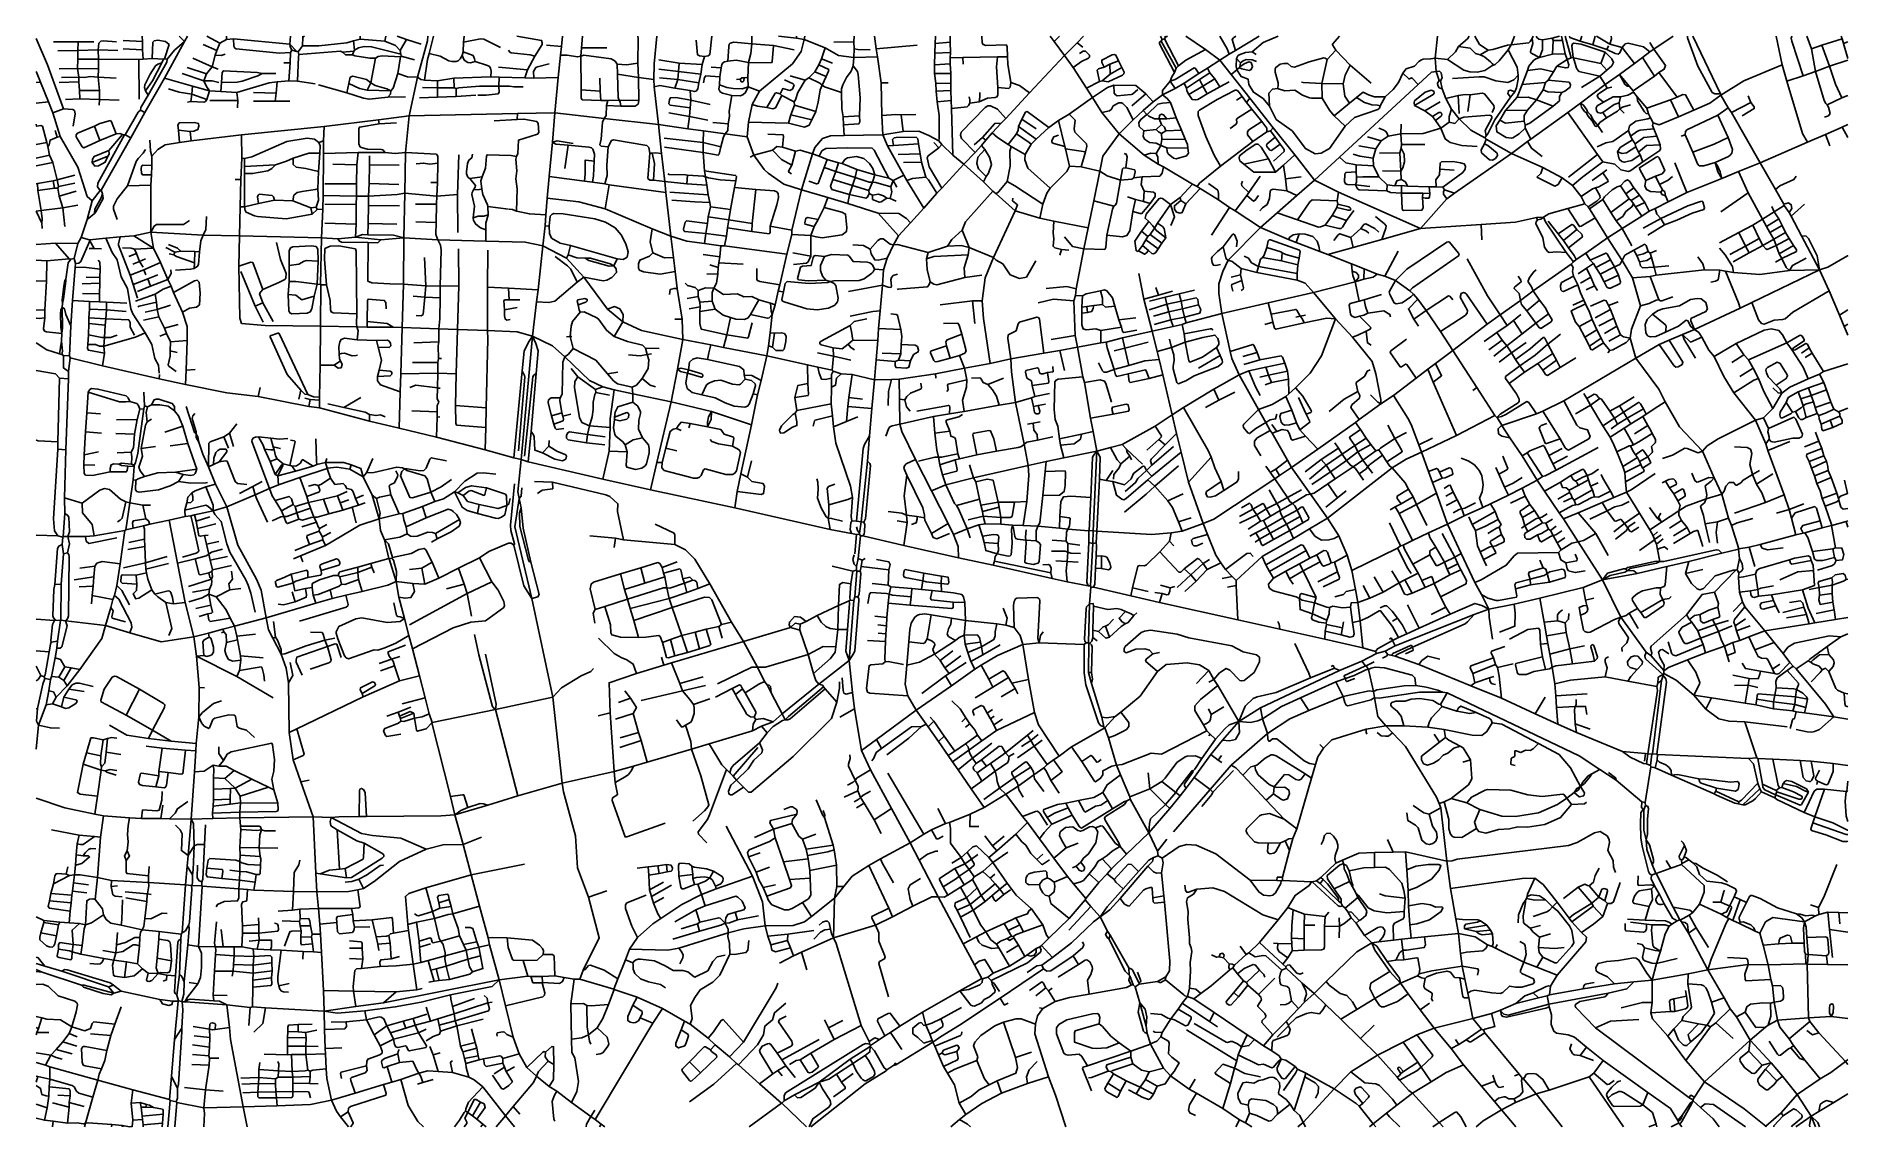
# Model space of a CAD drawing. Header units: inches. Extents: x 13512745 to 13520225, y 3664320 to 3668820.
import ezdxf

# ---------------------------------------------------------------- set-up
doc = ezdxf.new("R2010")
doc.units = ezdxf.units.IN
doc.header["$MEASUREMENT"] = 0

msp = doc.modelspace()

# ---------------------------------------------------------------- linework, layer by layer
for points in [[(13512745.2, 3668811), (13512792, 3668701.6), (13512857.8, 3668520.1)], [(13512816.7, 3668797.6), (13512918, 3668796.4)], [(13512918, 3668796.4), (13512917.7, 3668761.5)], [(13512918, 3668796.4), (13512983.7, 3668797.6)], [(13513077.2, 3668796.6), (13513021.1, 3668801.5), (13513012.2, 3668800.1), (13513003.9, 3668791.2), (13513000.8, 3668764.5)], [(13513103.7, 3668802.6), (13513183.7, 3668798.1)], [(13513182.1, 3668820), (13513183.7, 3668798.1)], [(13513183.7, 3668798.1), (13513184.3, 3668763.6)], [(13513223.5, 3668728.2), (13513227, 3668796), (13513232, 3668800.8), (13513247.7, 3668803.6), (13513278.5, 3668798.6), (13513293.8, 3668785.6), (13513274.2, 3668726.6)], [(13513357, 3668798.5), (13513275.4, 3668647)], [(13513357, 3668798.5), (13513316, 3668762.5), (13513286.2, 3668725.6)], [(13513335.6, 3668820), (13513357, 3668798.5)], [(13513369.3, 3668820), (13513357, 3668798.5)], [(13513434.7, 3668785.6), (13513490.6, 3668761.7)], [(13513449.6, 3668820), (13513503.6, 3668791.6)], [(13513503.6, 3668791.6), (13513490.6, 3668761.7)], [(13513530.8, 3668807.2), (13513503.6, 3668791.6)], [(13513530.7, 3668820), (13513530.8, 3668807.2)], [(13513530.8, 3668807.2), (13513559.3, 3668808.7)], [(13513559.3, 3668808.7), (13513792.8, 3668786.7)], [(13513559.3, 3668808.7), (13513560.7, 3668779.7), (13513565.9, 3668771.3), (13513571.4, 3668768.2), (13513749.3, 3668750), (13513795.7, 3668752.6)], [(13513795.8, 3668820), (13513792.8, 3668786.7)], [(13513792.8, 3668786.7), (13513793.3, 3668777.6), (13513800.7, 3668762.6)], [(13513792.8, 3668786.7), (13513820.7, 3668757.6)], [(13513845.3, 3668780.8), (13513826.2, 3668755.1)], [(13513845.3, 3668780.8), (13513845.6, 3668816)], [(13513845.3, 3668780.8), (13513912.1, 3668779.9), (13514027.7, 3668793), (13514055.4, 3668801.4)], [(13513845.5, 3668820), (13513845.6, 3668816)], [(13513845.6, 3668816), (13513853, 3668820)], [(13514055.4, 3668801.4), (13514082.3, 3668808.6)], [(13514055.4, 3668801.4), (13514059.2, 3668762.1)], [(13514059.2, 3668762.1), (13514076.4, 3668772.2), (13514099.6, 3668777.6), (13514130.2, 3668776.4), (13514250.2, 3668745.6)], [(13514082.5, 3668820), (13514082.3, 3668808.6)], [(13514082.3, 3668808.6), (13514184.3, 3668799.7)], [(13514189, 3668820), (13514184.3, 3668799.7)], [(13514184.3, 3668799.7), (13514228.5, 3668781.7), (13514248, 3668761.2)], [(13514235.8, 3668820), (13514274.8, 3668807.1)], [(13514274.8, 3668807.1), (13514248, 3668761.2)], [(13514274.8, 3668807.1), (13514334.7, 3668787.1)], [(13514361.9, 3668820), (13514360.9, 3668801.6), (13514319.1, 3668651.6)], [(13514385.7, 3668820), (13514367.2, 3668749.1)], [(13514509.2, 3668795.5), (13514508.2, 3668755.4)], [(13514511.6, 3668820), (13514509.2, 3668795.5)], [(13514509.2, 3668795.5), (13514579.7, 3668809), (13514593.7, 3668808.4), (13514662.2, 3668773.6)], [(13514729.7, 3668820), (13514832.1, 3668803), (13514835, 3668793.5), (13514834.1, 3668786.6), (13514803.4, 3668737.9)], [(13514851.7, 3668783.1), (13514914.5, 3668777.2)], [(13514914.5, 3668777.2), (13514910, 3668742.2)], [(13514918.6, 3668820), (13514914.5, 3668777.2)], [(13514996.6, 3668772.6), (13514993.6, 3668738.1)], [(13515000.6, 3668820), (13514996.6, 3668772.6)], [(13514996.6, 3668772.6), (13515100.7, 3668772.6)], [(13515229, 3668820), (13515230.7, 3668811.1), (13515228.8, 3668708.3)], [(13515307.7, 3668820), (13515296.4, 3668706.7), (13515295.7, 3668641)], [(13515470.2, 3668803.6), (13515475.7, 3668743.6), (13515484.6, 3668738.8), (13515504.5, 3668737)], [(13515535, 3668820), (13515526.3, 3668744.5), (13515520.4, 3668738.5), (13515504.5, 3668737)], [(13515699.6, 3668788.6), (13515625.5, 3668795.8), (13515610.3, 3668792), (13515606.3, 3668787), (13515604.9, 3668778), (13515601.4, 3668717.3)], [(13515699.6, 3668788.6), (13515695.3, 3668748.2), (13515686.9, 3668711.6)], [(13515789.5, 3668781.8), (13515783.7, 3668714.7), (13515781.1, 3668709.8), (13515686.9, 3668711.6)], [(13515700.4, 3668820), (13515699.6, 3668788.6)], [(13515699.6, 3668788.6), (13515789.5, 3668781.8)], [(13515916.4, 3668806.5), (13515904, 3668756.9), (13515867.5, 3668706.3), (13515731.6, 3668593.1)], [(13515789.5, 3668781.8), (13515874.7, 3668763.6)], [(13515810.6, 3668820), (13515884.7, 3668812.5)], [(13515884.7, 3668820), (13515884.7, 3668812.5)], [(13515884.7, 3668812.5), (13515916.4, 3668806.5)], [(13515919.3, 3668820), (13515916.4, 3668806.5)], [(13515916.4, 3668806.5), (13516002.6, 3668771.6)], [(13516002.6, 3668771.6), (13515987.9, 3668726.6)], [(13516002.6, 3668771.6), (13516057.3, 3668741), (13516121.8, 3668732)], [(13516038.7, 3668795.1), (13516121.8, 3668797.3)], [(13516122, 3668820), (13516121.8, 3668797.3)], [(13516121.8, 3668797.3), (13516123.2, 3668767.4)], [(13516206.5, 3668820), (13516213.8, 3668768.2)], [(13516382.7, 3668783.1), (13516213.8, 3668768.2)], [(13516457.7, 3668790.7), (13516455.9, 3668750.3)], [(13516457.7, 3668790.7), (13516457.9, 3668820)], [(13516457.7, 3668790.7), (13516519.3, 3668795.2)], [(13516518.8, 3668820), (13516519.3, 3668795.2)], [(13516519.3, 3668795.2), (13516519.9, 3668753.5)], [(13516650, 3668820), (13516651.6, 3668792.3), (13516654.6, 3668785.6), (13516666.7, 3668781.6), (13516750.1, 3668785), (13516753.7, 3668777.6), (13516755.7, 3668735.5)], [(13516931.9, 3668820), (13516949, 3668798.1)], [(13516970.3, 3668820), (13516949, 3668798.1)], [(13516949, 3668798.1), (13516991.6, 3668741)], [(13517043.9, 3668793.2), (13516991.6, 3668741)], [(13517043.9, 3668793.2), (13517069.5, 3668820)], [(13517043.9, 3668793.2), (13517067.2, 3668774.6)], [(13517390.7, 3668800.1), (13517383.9, 3668795.6), (13517383.7, 3668788.5), (13517445.1, 3668669.8)], [(13517388, 3668820), (13517394.2, 3668807.1)], [(13517394.2, 3668807.1), (13517390.7, 3668800.1)], [(13517390.7, 3668800.1), (13517452.7, 3668687.6)], [(13517404.2, 3668809.6), (13517394.2, 3668807.1)], [(13517408.2, 3668815.6), (13517404.2, 3668809.6)], [(13517404.2, 3668809.6), (13517461.2, 3668698.1)], [(13517408.2, 3668815.6), (13517405.4, 3668820)], [(13517416.5, 3668820), (13517408.2, 3668815.6)], [(13517491.5, 3668820), (13517573.5, 3668765)], [(13517632.8, 3668820), (13517662.6, 3668768.2), (13517671.7, 3668745.6)], [(13517698.2, 3668820), (13517688.5, 3668813.4), (13517682.9, 3668805.9), (13517697.7, 3668761.6)], [(13517795, 3668820), (13517697.7, 3668761.6)], [(13517873.8, 3668820), (13517811.2, 3668794.1), (13517765.8, 3668755.3)], [(13518126.8, 3668820), (13518097.9, 3668788), (13518098.3, 3668784.1), (13518111.4, 3668762.3)], [(13518530.8, 3668820), (13518522, 3668729.8)], [(13518617.5, 3668778), (13518605, 3668755.6), (13518573, 3668724.1)], [(13518661.5, 3668820), (13518655.7, 3668809.9), (13518617.5, 3668778)], [(13518617.5, 3668778), (13518665.5, 3668770.6), (13518688.8, 3668749.2), (13518707.8, 3668743)], [(13518685.8, 3668820), (13518704.7, 3668786.4), (13518739.9, 3668763)], [(13518835.1, 3668784.6), (13518820.6, 3668783), (13518760, 3668765.5), (13518739.9, 3668763)], [(13518835.1, 3668784.6), (13518822.4, 3668763.4)], [(13518848.6, 3668820), (13518835.1, 3668784.6)], [(13518835.1, 3668784.6), (13518908.9, 3668793.2), (13518914.1, 3668798.1), (13518921.8, 3668811.1)], [(13518921.8, 3668811.1), (13518925, 3668790.3), (13518915.6, 3668756.7), (13518915.5, 3668752.8), (13518918.3, 3668749.9), (13518952.2, 3668731.9)], [(13518926, 3668820), (13518921.8, 3668811.1)], [(13518964.2, 3668805), (13518950.1, 3668808), (13518940.7, 3668816.8), (13518940.6, 3668820)], [(13518964.2, 3668805), (13518965, 3668763.3), (13518952.2, 3668731.9)], [(13518964.2, 3668805), (13519004.7, 3668811.6)], [(13519004.7, 3668811.6), (13519035.7, 3668820)], [(13519004.7, 3668811.6), (13519008.7, 3668802.1)], [(13519008.7, 3668802.1), (13519006.4, 3668746.1)], [(13519008.7, 3668802.1), (13519047.7, 3668802.6)], [(13519047.7, 3668802.6), (13519043.7, 3668820)], [(13519047.7, 3668802.6), (13519058.8, 3668748)], [(13519058.3, 3668820), (13519082.7, 3668731.6)], [(13519076, 3668820), (13519077.6, 3668815), (13519120.8, 3668800)], [(13519091.7, 3668732.1), (13519086, 3668780.8), (13519088.1, 3668788.4), (13519092.4, 3668791), (13519124.6, 3668787.9), (13519223.8, 3668753.9)], [(13519126.9, 3668820), (13519120.8, 3668800)], [(13519120.8, 3668800), (13519172.9, 3668784)], [(13519182.6, 3668820), (13519172.9, 3668784)], [(13519172.9, 3668784), (13519230.7, 3668765)], [(13519187.7, 3668820), (13519243.3, 3668788)], [(13519236.7, 3668780.6), (13519230.7, 3668765)], [(13519230.7, 3668765), (13519265.2, 3668748.2), (13519277, 3668746.6), (13519284.3, 3668752.1), (13519294, 3668772.9)], [(13519248.9, 3668820), (13519249.2, 3668809.9), (13519243.3, 3668788)], [(13519243.3, 3668788), (13519294, 3668772.9)], [(13519294, 3668772.9), (13519306.3, 3668788.2), (13519318.3, 3668790.8), (13519382.5, 3668776.2), (13519408.7, 3668755.6)], [(13519294, 3668772.9), (13519345.4, 3668706.9)], [(13519408.3, 3668794), (13519425.2, 3668766.1)], [(13519504.8, 3668820), (13519425.2, 3668766.1)], [(13519563.4, 3668820), (13519563.1, 3668813.9), (13519606.7, 3668696.6), (13519665.5, 3668588), (13519676.9, 3668581.7), (13519699.2, 3668582.6)], [(13519585, 3668820), (13519699.2, 3668582.6)], [(13519929.4, 3668820), (13519953.9, 3668702.2)], [(13519995.6, 3668820), (13519993.9, 3668818.3), (13519991.6, 3668812.4), (13519993.8, 3668799.2), (13520040.6, 3668657)], [(13520056.8, 3668820), (13520075.7, 3668768.5)], [(13520117.7, 3668783.8), (13520075.7, 3668768.5)], [(13520117.7, 3668783.8), (13520202.5, 3668809.4)], [(13520117.7, 3668783.8), (13520149.6, 3668695.9)], [(13520198.1, 3668820), (13520202.5, 3668809.4)], [(13520207.1, 3668789.8), (13520202.5, 3668809.4)], [(13520207.1, 3668789.8), (13520225.2, 3668796.9)], [(13520207.1, 3668789.8), (13520225.2, 3668728.2)], [(13512834.7, 3668759.6), (13512917.7, 3668761.5)], [(13512916.8, 3668725.8), (13512915.1, 3668686.5)], [(13512917.7, 3668761.5), (13512916.8, 3668725.8)], [(13512916.8, 3668725.8), (13513002.1, 3668725)], [(13512917.7, 3668761.5), (13513000.8, 3668764.5)], [(13513000.8, 3668764.5), (13513082.7, 3668761.6)], [(13513000.8, 3668764.5), (13513002.1, 3668725)], [(13513002.1, 3668725), (13513168.7, 3668723.8)], [(13513002.1, 3668725), (13513002.8, 3668686.2)], [(13513103.7, 3668767.6), (13513184.3, 3668763.6)], [(13513186.6, 3668725.9), (13513168.7, 3668723.8)], [(13513168.7, 3668723.8), (13513169.7, 3668560.6)], [(13513184.3, 3668763.6), (13513186.6, 3668725.9)], [(13513186.6, 3668725.9), (13513223.5, 3668728.2)], [(13513264.4, 3668710.1), (13513246.8, 3668704.7), (13513237.3, 3668697.9), (13513215.5, 3668663.5), (13513193, 3668619), (13513192.2, 3668608.2), (13513196.2, 3668594.7)], [(13513264.4, 3668710.1), (13513224.9, 3668636.3), (13513196.2, 3668594.7)], [(13513286.2, 3668725.6), (13513284.7, 3668713.6), (13513207.1, 3668577.5)], [(13513223.5, 3668728.2), (13513271.2, 3668725.6)], [(13513264.4, 3668710.1), (13513271.2, 3668725.6)], [(13513274.2, 3668726.6), (13513271.2, 3668725.6)], [(13513274.2, 3668726.6), (13513286.2, 3668725.6)], [(13513391.7, 3668729.1), (13513471.3, 3668694.3)], [(13513484.6, 3668742.6), (13513471.3, 3668694.3)], [(13513484.6, 3668742.6), (13513490.6, 3668761.7)], [(13513484.6, 3668742.6), (13513509.2, 3668740.7), (13513524.7, 3668746.1)], [(13513767.7, 3668709.6), (13513793.2, 3668709.8)], [(13513793.2, 3668709.8), (13513788.1, 3668636.3)], [(13513795.7, 3668752.6), (13513793.2, 3668709.8)], [(13513800.7, 3668762.6), (13513795.7, 3668752.6)], [(13513800.7, 3668762.6), (13513820.7, 3668757.6)], [(13513820.7, 3668757.6), (13513826.2, 3668755.1)], [(13513830.2, 3668744.6), (13513827.7, 3668734.8), (13513823.6, 3668635.2)], [(13513826.2, 3668755.1), (13513830.2, 3668744.6)], [(13513830.2, 3668744.6), (13514001.1, 3668758.5), (13514010.1, 3668754.2)], [(13514010.1, 3668754.2), (13514056.2, 3668758.6)], [(13514010.1, 3668754.2), (13514022.4, 3668743.9), (13514051.2, 3668743.1)], [(13514056.2, 3668758.6), (13514051.2, 3668743.1)], [(13514051.2, 3668743.1), (13514060.7, 3668738.8), (13514122.8, 3668729.4), (13514145.5, 3668730.2)], [(13514059.2, 3668762.1), (13514056.2, 3668758.6)], [(13514145.5, 3668730.2), (13514127.5, 3668627.7)], [(13514145.5, 3668730.2), (13514157.2, 3668736.1), (13514173.7, 3668738.9), (13514249.2, 3668735.1)], [(13514249.2, 3668735.1), (13514238.1, 3668666.3)], [(13514248, 3668761.2), (13514250.2, 3668745.6)], [(13514252.7, 3668738.1), (13514249.2, 3668735.1)], [(13514250.2, 3668745.6), (13514252.7, 3668738.1)], [(13514252.7, 3668738.1), (13514307.7, 3668722.6)], [(13514367.2, 3668749.1), (13514361, 3668724.6), (13514348, 3668639.2)], [(13514367.2, 3668749.1), (13514413, 3668738.3), (13514448.6, 3668719), (13514461.8, 3668716.2), (13514479.6, 3668715.8), (13514487.2, 3668718.6), (13514495.9, 3668727.2), (13514503.8, 3668740.5)], [(13514508.2, 3668755.4), (13514503.8, 3668740.5)], [(13514503.8, 3668740.5), (13514512.5, 3668721.8), (13514526.9, 3668711.6), (13514538.2, 3668710.2), (13514557.2, 3668716)], [(13514508.2, 3668755.4), (13514549.2, 3668740.5), (13514555.5, 3668727.1), (13514557.2, 3668716)], [(13514557.2, 3668716), (13514608.6, 3668699.9), (13514617, 3668694.9), (13514621.6, 3668688.1), (13514624.2, 3668676.2), (13514622.2, 3668652.4)], [(13514695.7, 3668762.1), (13514701.5, 3668753.7), (13514706.3, 3668751.4), (13514784.1, 3668743.5), (13514803.4, 3668737.9)], [(13514803.4, 3668737.9), (13514774.4, 3668681.9)], [(13514863.7, 3668706.1), (13514815.3, 3668694.4), (13514807.8, 3668690.4), (13514798, 3668674.5), (13514800.3, 3668646.8)], [(13514910, 3668742.2), (13514900.7, 3668649.4)], [(13514910, 3668742.2), (13514937, 3668741.5), (13514980.3, 3668734.9), (13514993.6, 3668738.1)], [(13514993.6, 3668738.1), (13515006.1, 3668741.4), (13515119.3, 3668726.9), (13515135.1, 3668716.6), (13515144.6, 3668704.7)], [(13514993.6, 3668738.1), (13514995.5, 3668599.4)], [(13515144.6, 3668704.7), (13515182.5, 3668702.7), (13515228.8, 3668708.3)], [(13515144.6, 3668704.7), (13515145.1, 3668663.5)], [(13515228.8, 3668708.3), (13515232.7, 3668649.9)], [(13515316.7, 3668722.1), (13515400.6, 3668709.3)], [(13515400.6, 3668709.3), (13515397.6, 3668675.1)], [(13515400.6, 3668709.3), (13515495.6, 3668702.9)], [(13515495.6, 3668702.9), (13515490.1, 3668663.8)], [(13515504.5, 3668737), (13515495.6, 3668702.9)], [(13515572.8, 3668689.4), (13515575.7, 3668703.4), (13515580.9, 3668710.2), (13515587.3, 3668714.5), (13515601.4, 3668717.3)], [(13515601.4, 3668717.3), (13515635.3, 3668721.5), (13515686.9, 3668711.6)], [(13515686.9, 3668711.6), (13515683.4, 3668648.5)], [(13515977.1, 3668702.3), (13515960.7, 3668673.8)], [(13515977.1, 3668702.3), (13515987.9, 3668726.6)], [(13515977.1, 3668702.3), (13516017.9, 3668682.3), (13516017.3, 3668675.5), (13516006.5, 3668653.3)], [(13515987.9, 3668726.6), (13516033.2, 3668708.6)], [(13516118.7, 3668697.3), (13516110.7, 3668675.8), (13516091.1, 3668649.2), (13516076.2, 3668619.1), (13516071, 3668603.5), (13516069.8, 3668587.7)], [(13516121.8, 3668732), (13516118.7, 3668697.3)], [(13516118.7, 3668697.3), (13516136.3, 3668675.2), (13516139.5, 3668661.6), (13516147.6, 3668566.2), (13516144.8, 3668491.1)], [(13516123.2, 3668767.4), (13516121.8, 3668732)], [(13516121.8, 3668732), (13516218.7, 3668735)], [(13516123.2, 3668767.4), (13516137.1, 3668765.2), (13516188.7, 3668764.1)], [(13516213.8, 3668768.2), (13516218.7, 3668735)], [(13516218.7, 3668735), (13516233.5, 3668627.4)], [(13516455.9, 3668750.3), (13516453.7, 3668701.4)], [(13516453.7, 3668701.4), (13516519.4, 3668705.5)], [(13516453.7, 3668701.4), (13516454.3, 3668665.6)], [(13516455.9, 3668750.3), (13516519.9, 3668753.5)], [(13516518.9, 3668731.3), (13516519.9, 3668753.5)], [(13516518.9, 3668731.3), (13516570.7, 3668732.3)], [(13516518.9, 3668731.3), (13516519.4, 3668705.5)], [(13516519.4, 3668705.5), (13516521.6, 3668666.5)], [(13516570.7, 3668732.3), (13516714.5, 3668734.4)], [(13516570.7, 3668732.3), (13516572.2, 3668704.6)], [(13516714.5, 3668734.4), (13516709.7, 3668693.1), (13516716.1, 3668608.6)], [(13516714.5, 3668734.4), (13516755.7, 3668735.5)], [(13516755.7, 3668735.5), (13516757, 3668704.8), (13516769.6, 3668628.5)], [(13516991.6, 3668741), (13516846.7, 3668586.7)], [(13516991.6, 3668741), (13517027.1, 3668690.8)], [(13517053.7, 3668749.1), (13517068.1, 3668758.6), (13517077.4, 3668759.1), (13517093.9, 3668741.6), (13517094.8, 3668733.8), (13517090.7, 3668729.3), (13517061.8, 3668715.3), (13517027.1, 3668690.8)], [(13517154.3, 3668693), (13517145.1, 3668712.1), (13517145.2, 3668721.3), (13517188.1, 3668742.8), (13517196.3, 3668744.5), (13517203.4, 3668741.7), (13517213.5, 3668719.2)], [(13517154.3, 3668693), (13517178, 3668704.3)], [(13517178, 3668704.3), (13517213.5, 3668719.2)], [(13517178, 3668704.3), (13517180.3, 3668663.9)], [(13517228.1, 3668690.6), (13517213.5, 3668719.2)], [(13517461.2, 3668698.1), (13517452.7, 3668687.6)], [(13517573.5, 3668765), (13517492.3, 3668720.8), (13517461.2, 3668698.1)], [(13517573.5, 3668765), (13517632.5, 3668721.4)], [(13517581.7, 3668688.1), (13517632.5, 3668721.4)], [(13517671.7, 3668745.6), (13517632.5, 3668721.4)], [(13517632.5, 3668721.4), (13517679, 3668661.8)], [(13517671.7, 3668745.6), (13517697.7, 3668761.6)], [(13517701.9, 3668728), (13517700.1, 3668695.4), (13517703.2, 3668683.1)], [(13517765.8, 3668755.3), (13517738.3, 3668753.3), (13517712.7, 3668743.2), (13517706.7, 3668739), (13517701.9, 3668728)], [(13517718.3, 3668710.3), (13517701.9, 3668728)], [(13517714.2, 3668690.1), (13517723.7, 3668685.2), (13517753.7, 3668679.1), (13517762, 3668682.8), (13517767.4, 3668695.1), (13517761.7, 3668711.3), (13517752.2, 3668714.6), (13517732.3, 3668705.8), (13517715.2, 3668693.1)], [(13517718.3, 3668710.3), (13517715.2, 3668693.1)], [(13517718.3, 3668710.3), (13517728.6, 3668719.1), (13517740.8, 3668724.4), (13517765.4, 3668722.1), (13517783.7, 3668715.1)], [(13517765.8, 3668755.3), (13517782.7, 3668745.1)], [(13518075.3, 3668723.5), (13518067.1, 3668729.7), (13518061.9, 3668730.5), (13518001.8, 3668714.8), (13517941.1, 3668692.2), (13517927.3, 3668694.9), (13517913.6, 3668707), (13517896.2, 3668707.1), (13517881.4, 3668705.2), (13517863.7, 3668691.3), (13517861.3, 3668685), (13517861.2, 3668671.1), (13517873.1, 3668628.4), (13517873, 3668614.8), (13517870.4, 3668603.9)], [(13518075.3, 3668723.5), (13518053, 3668624.7)], [(13518111.4, 3668762.3), (13518075.3, 3668723.5)], [(13518111.4, 3668762.3), (13518170.4, 3668700.8)], [(13518170.4, 3668700.8), (13518149.8, 3668659.6), (13518141.1, 3668623)], [(13518170.4, 3668700.8), (13518256.7, 3668626.1)], [(13518522, 3668729.8), (13518502.8, 3668726.4), (13518472.5, 3668725), (13518465.1, 3668723.1), (13518453.6, 3668716), (13518435.9, 3668696.7), (13518401.3, 3668685.9), (13518387.8, 3668667.8)], [(13518522, 3668729.8), (13518525.7, 3668675.1)], [(13518522, 3668729.8), (13518573, 3668724.1)], [(13518573, 3668724.1), (13518640.3, 3668679.7), (13518664.3, 3668673.3), (13518695.6, 3668672.2), (13518726.6, 3668679.2), (13518755.8, 3668697.9), (13518763.1, 3668700.7)], [(13518707.8, 3668743), (13518739.9, 3668763)], [(13518707.8, 3668743), (13518722.8, 3668736.5), (13518726.7, 3668734), (13518749.9, 3668714.9), (13518757.7, 3668707.5), (13518763.1, 3668700.7)], [(13518822.4, 3668763.4), (13518785.9, 3668718.4), (13518769.4, 3668704), (13518763.1, 3668700.7)], [(13518822.4, 3668763.4), (13518860.4, 3668692), (13518864.6, 3668660)], [(13518952.2, 3668731.9), (13518937.7, 3668727.1), (13518927.5, 3668720.4), (13518908.1, 3668696.1), (13518902.8, 3668679)], [(13518952.2, 3668731.9), (13519006.4, 3668746.1)], [(13519006.4, 3668746.1), (13519058.8, 3668748)], [(13519024.5, 3668696.6), (13519009.9, 3668673.2)], [(13519024.5, 3668696.6), (13519067.2, 3668724.1)], [(13519024.5, 3668696.6), (13519060.6, 3668689.1), (13519070.3, 3668690.6), (13519074.1, 3668702.6), (13519067.2, 3668724.1)], [(13519058.8, 3668748), (13519067.2, 3668724.1)], [(13519082.7, 3668731.6), (13519067.2, 3668724.1)], [(13519082.7, 3668731.6), (13519091.7, 3668732.1)], [(13519091.7, 3668732.1), (13519093.2, 3668731.1)], [(13519093.2, 3668731.1), (13519105.3, 3668688.7), (13519115.3, 3668674.7), (13519201.5, 3668655.6)], [(13519093.2, 3668731.1), (13519205.4, 3668708.1)], [(13519223.8, 3668753.9), (13519205.4, 3668708.1)], [(13519205.4, 3668708.1), (13519230.8, 3668679.4)], [(13519223.8, 3668753.9), (13519251.6, 3668726.9), (13519258.1, 3668711.1), (13519251.5, 3668698), (13519230.8, 3668679.4)], [(13519345.4, 3668706.9), (13519282.4, 3668662.5)], [(13519377.7, 3668732.6), (13519345.4, 3668706.9)], [(13519377.7, 3668732.6), (13519408.7, 3668755.6)], [(13519377.7, 3668732.6), (13519426.8, 3668654.7)], [(13519425.2, 3668766.1), (13519408.7, 3668755.6)], [(13519425.2, 3668766.1), (13519473.2, 3668699.7), (13519467.3, 3668683.6), (13519444.7, 3668669.8)], [(13519953.9, 3668702.2), (13519796.8, 3668635.8), (13519701.7, 3668577.1)], [(13519953.9, 3668702.2), (13519974, 3668635)], [(13520075.7, 3668768.5), (13520091.6, 3668673.9)], [(13520149.6, 3668695.9), (13520091.6, 3668673.9)], [(13520149.6, 3668695.9), (13520225.2, 3668721.6)], [(13520149.6, 3668695.9), (13520174.8, 3668622.7), (13520200.6, 3668566.4)], [(13512745.2, 3668674.4), (13512746.4, 3668671.6)], [(13512746.4, 3668671.6), (13512745.2, 3668671.5)], [(13512762.6, 3668630.9), (13512745.2, 3668628.8)], [(13512746.4, 3668671.6), (13512762.6, 3668630.9)], [(13512762.6, 3668630.9), (13512796.5, 3668549.6)], [(13512839.7, 3668685.6), (13512915.1, 3668686.5)], [(13512921.6, 3668632.4), (13512839.7, 3668629.6)], [(13512849.7, 3668649.6), (13512921.1, 3668651.7)], [(13512915.1, 3668686.5), (13513002.8, 3668686.2)], [(13512915.1, 3668686.5), (13512921.1, 3668651.7)], [(13512921.1, 3668651.7), (13512945.2, 3668649.6), (13512968.2, 3668653.3), (13513001.3, 3668651.2)], [(13512921.6, 3668632.4), (13512921.1, 3668651.7)], [(13512921.6, 3668632.4), (13512924.3, 3668596.6)], [(13513002.8, 3668686.2), (13513001.3, 3668651.2)], [(13513001.3, 3668651.2), (13513075.7, 3668647.6)], [(13513001.3, 3668651.2), (13513007, 3668595.9)], [(13513275.4, 3668647), (13513193.7, 3668505.6)], [(13513275.4, 3668647), (13513390.8, 3668614.4)], [(13513347.7, 3668666.6), (13513437.9, 3668635.8)], [(13513368.7, 3668691.1), (13513448.3, 3668665.2)], [(13513448.3, 3668665.2), (13513437.9, 3668635.8)], [(13513437.9, 3668635.8), (13513472.2, 3668635.4), (13513498.7, 3668629.1)], [(13513437.9, 3668635.8), (13513448.8, 3668612.2), (13513460.9, 3668595.2)], [(13513471.3, 3668694.3), (13513448.3, 3668665.2)], [(13513471.3, 3668694.3), (13513496.7, 3668684.1)], [(13513509.6, 3668628.7), (13513507.9, 3668592.1)], [(13513678.3, 3668666.6), (13513657.1, 3668670.5), (13513518.3, 3668677.6), (13513512.8, 3668670.9), (13513509.6, 3668628.7)], [(13513678.3, 3668666.6), (13513660.7, 3668656.7), (13513595.1, 3668634.9), (13513574.4, 3668630.7), (13513509.6, 3668628.7)], [(13513739.9, 3668632), (13513707.3, 3668628.4), (13513573.3, 3668587.5)], [(13513678.3, 3668666.6), (13513734.7, 3668666.6)], [(13513739.9, 3668632), (13513736.5, 3668584.6)], [(13513739.9, 3668632), (13513788.1, 3668636.3)], [(13513823.6, 3668635.2), (13513788.1, 3668636.3)], [(13513823.6, 3668635.2), (13513896.7, 3668623.1)], [(13514035.7, 3668624.9), (13514027.4, 3668586.5)], [(13514035.7, 3668624.9), (13514041.9, 3668650.7), (13514051.9, 3668654.6), (13514109.1, 3668641.4), (13514127.5, 3668627.7)], [(13514035.7, 3668624.9), (13514080.2, 3668604.3), (13514111.3, 3668598.1)], [(13514127.5, 3668627.7), (13514111.3, 3668598.1)], [(13514127.5, 3668627.7), (13514144.8, 3668616.4), (13514192.6, 3668603.3), (13514209.8, 3668595.3)], [(13514238.1, 3668666.3), (13514219, 3668605.7), (13514209.8, 3668595.3)], [(13514238.1, 3668666.3), (13514277.8, 3668653.1), (13514319.1, 3668651.6)], [(13514319.1, 3668651.6), (13514285.2, 3668491.9)], [(13514319.1, 3668651.6), (13514332.8, 3668641.1), (13514348, 3668639.2)], [(13514348, 3668639.2), (13514401.5, 3668636.4)], [(13514401.5, 3668636.4), (13514469.9, 3668646.4)], [(13514401.5, 3668636.4), (13514401.8, 3668607.3)], [(13514469.9, 3668646.4), (13514622.2, 3668652.4)], [(13514469.9, 3668646.4), (13514470.7, 3668607.1)], [(13514622.2, 3668652.4), (13514656.4, 3668650.7)], [(13514654.7, 3668692.6), (13514774.4, 3668681.9)], [(13514656.4, 3668650.7), (13514655.2, 3668613.6)], [(13514656.4, 3668650.7), (13514762.9, 3668647.9)], [(13514774.4, 3668681.9), (13514762.9, 3668647.9)], [(13514762.9, 3668647.9), (13514800.3, 3668646.8)], [(13514800.3, 3668646.8), (13514900.7, 3668649.4)], [(13514900.7, 3668649.4), (13514887.3, 3668503.7)], [(13515072.7, 3668646.6), (13515074.3, 3668593.8)], [(13515145.1, 3668663.5), (13515232.7, 3668649.9)], [(13515145.1, 3668663.5), (13515148.2, 3668567.3), (13515152, 3668556.8)], [(13515232.7, 3668649.9), (13515295.7, 3668641)], [(13515232.7, 3668649.9), (13515233.4, 3668555.5)], [(13515295.7, 3668641), (13515296.9, 3668611.9)], [(13515315.7, 3668684.6), (13515397.6, 3668675.1)], [(13515318.7, 3668648.1), (13515394.3, 3668641.3)], [(13515394.3, 3668641.3), (13515382.4, 3668605.5)], [(13515397.6, 3668675.1), (13515394.3, 3668641.3)], [(13515394.3, 3668641.3), (13515481.3, 3668627.1)], [(13515397.6, 3668675.1), (13515490.1, 3668663.8)], [(13515445.5, 3668596.6), (13515463.1, 3668591.6), (13515470.1, 3668593.6), (13515477.2, 3668603.6), (13515481.3, 3668627.1)], [(13515490.1, 3668663.8), (13515481.3, 3668627.1)], [(13515567.4, 3668652.6), (13515509.8, 3668656.5), (13515504, 3668650.4), (13515500.7, 3668628.1)], [(13515531.7, 3668692.6), (13515572.8, 3668689.4)], [(13515567.4, 3668652.6), (13515565.9, 3668619.4)], [(13515572.8, 3668689.4), (13515567.4, 3668652.6)], [(13515636.9, 3668641.5), (13515651.9, 3668642.2)], [(13515651.9, 3668642.2), (13515658.9, 3668648), (13515668.8, 3668648.8)], [(13515651.9, 3668642.2), (13515656.4, 3668632.4), (13515663, 3668631.7), (13515666.6, 3668636.2), (13515668.8, 3668648.8)], [(13515683.4, 3668648.5), (13515675.5, 3668650), (13515668.8, 3668648.8)], [(13515683.4, 3668648.5), (13515685.2, 3668611.6)], [(13515835.2, 3668639.6), (13515870.6, 3668624), (13515874.3, 3668620.1), (13515874.1, 3668614.7), (13515867.9, 3668601.4), (13515856.8, 3668596.5), (13515827.5, 3668603.8), (13515817.7, 3668582.1)], [(13515858.7, 3668656.6), (13515920.2, 3668638.5)], [(13515920.2, 3668638.5), (13515890.4, 3668587.5), (13515880.5, 3668558.2), (13515875.2, 3668549.6)], [(13515935.9, 3668647.7), (13515920.2, 3668638.5)], [(13515935.9, 3668647.7), (13515960.7, 3668673.8)], [(13515935.9, 3668647.7), (13515980.2, 3668626.7), (13515990.5, 3668618.1)], [(13515960.7, 3668673.8), (13516006.5, 3668653.3)], [(13516006.5, 3668653.3), (13515990.5, 3668618.1)], [(13516233.5, 3668627.4), (13516262.7, 3668627.6)], [(13516233.5, 3668627.4), (13516237.5, 3668493.2)], [(13516454.3, 3668665.6), (13516521.6, 3668666.5)], [(13516454.3, 3668665.6), (13516459.2, 3668626.6)], [(13516459.2, 3668626.6), (13516521.5, 3668624.4)], [(13516460.7, 3668593.7), (13516459.2, 3668626.6)], [(13516521.4, 3668595.6), (13516521.5, 3668624.4)], [(13516521.6, 3668666.5), (13516521.5, 3668624.4)], [(13516716.1, 3668608.6), (13516761.4, 3668604.4), (13516766.1, 3668609.3), (13516769.6, 3668628.5)], [(13516769.6, 3668628.5), (13516805.7, 3668617.3), (13516846.7, 3668586.7)], [(13517027.1, 3668690.8), (13517082, 3668606.1)], [(13517135.3, 3668633.5), (13517082, 3668606.1)], [(13517154.3, 3668693), (13517132.1, 3668685.4), (13517126.4, 3668680.3), (13517135.3, 3668633.5)], [(13517135.3, 3668633.5), (13517146.7, 3668636.4)], [(13517228.1, 3668690.6), (13517237.7, 3668671.8), (13517235.9, 3668664.7), (13517230.7, 3668659.1), (13517171.6, 3668632.3), (13517146.7, 3668636.4)], [(13517180.3, 3668663.9), (13517146.7, 3668636.4)], [(13517228.1, 3668690.6), (13517180.3, 3668663.9)], [(13517427.6, 3668635.3), (13517395.2, 3668596.7), (13517396, 3668577.7)], [(13517427.6, 3668635.3), (13517448.1, 3668641.3), (13517526, 3668689), (13517532.5, 3668687), (13517546, 3668665.9)], [(13517427.6, 3668635.3), (13517433.7, 3668652.1), (13517445.1, 3668669.8)], [(13517427.6, 3668635.3), (13517448.6, 3668604.4)], [(13517452.7, 3668687.6), (13517445.1, 3668669.8)], [(13517448.6, 3668604.4), (13517484.7, 3668626.1)], [(13517546, 3668665.9), (13517484.7, 3668626.1)], [(13517484.7, 3668626.1), (13517495.2, 3668605.1)], [(13517549, 3668641.3), (13517495.2, 3668605.1)], [(13517581.7, 3668688.1), (13517546, 3668665.9)], [(13517549, 3668641.3), (13517591.7, 3668668.6)], [(13517549, 3668641.3), (13517562.9, 3668614.3)], [(13517612.5, 3668644.7), (13517562.9, 3668614.3)], [(13517581.7, 3668688.1), (13517591.7, 3668668.6)], [(13517591.7, 3668668.6), (13517612.5, 3668644.7)], [(13517612.5, 3668644.7), (13517632.5, 3668611.3)], [(13517670.7, 3668632.1), (13517632.5, 3668611.3)], [(13517703.2, 3668681.1), (13517679, 3668661.8)], [(13517679, 3668661.8), (13517756.5, 3668563.8)], [(13517714.2, 3668690.1), (13517703.2, 3668683.1)], [(13517703.2, 3668683.1), (13517703.2, 3668681.1)], [(13517703.2, 3668681.1), (13517721, 3668653.5), (13517749.4, 3668642.5), (13517752.7, 3668620.8), (13517771.2, 3668588.7), (13517811, 3668562.8), (13517838, 3668532)], [(13517715.2, 3668693.1), (13517714.2, 3668690.1)], [(13517969.7, 3668630.6), (13517976.5, 3668629.2), (13518053, 3668624.7)], [(13518053, 3668624.7), (13518141.1, 3668623)], [(13518053, 3668624.7), (13518054.8, 3668564.4)], [(13518450.9, 3668620.2), (13518127.3, 3668320.8)], [(13518141.1, 3668623), (13518148.5, 3668573.4), (13518167.7, 3668543.7)], [(13518387.8, 3668667.8), (13518369.7, 3668629.4), (13518347.8, 3668600.8), (13518315.2, 3668570.4)], [(13518387.8, 3668667.8), (13518412.8, 3668644.2), (13518416.1, 3668644.1), (13518424, 3668648.2), (13518426.9, 3668647.6), (13518450.9, 3668620.2)], [(13518525.7, 3668675.1), (13518506.1, 3668671.3), (13518450.9, 3668620.2)], [(13518525.7, 3668675.1), (13518538.9, 3668676.4), (13518547, 3668668.6), (13518550.3, 3668649), (13518543.2, 3668635.6)], [(13518525.7, 3668675.1), (13518538.7, 3668637.6)], [(13518538.7, 3668637.6), (13518531.5, 3668627), (13518532.2, 3668616.4), (13518538.7, 3668606.9), (13518550.7, 3668602.6)], [(13518538.7, 3668637.6), (13518543.2, 3668635.6)], [(13518543.2, 3668635.6), (13518550.7, 3668602.6)], [(13518592.7, 3668646.1), (13518703, 3668653.1), (13518723.5, 3668652), (13518771.8, 3668635.5), (13518821.2, 3668629.5), (13518846.6, 3668640.3), (13518864.6, 3668660)], [(13518864.6, 3668660), (13518864.2, 3668642.6), (13518858, 3668607.7), (13518850.8, 3668591.2)], [(13518880.6, 3668620.5), (13518860.4, 3668569)], [(13518902.8, 3668679), (13518880.6, 3668620.5)], [(13518880.6, 3668620.5), (13518976.7, 3668628.6)], [(13518902.8, 3668679), (13518957.1, 3668685.4), (13519009.9, 3668673.2)], [(13518967, 3668599.4), (13518976.7, 3668628.6)], [(13518987.7, 3668638.6), (13518976.7, 3668628.6)], [(13519009.9, 3668673.2), (13518987.7, 3668638.6)], [(13518987.7, 3668638.6), (13519074.9, 3668630.3), (13519080.5, 3668620.2), (13519078.4, 3668610.1), (13519056.7, 3668592.7), (13519045.2, 3668588)], [(13519223.2, 3668621.1), (13519121.8, 3668543.5)], [(13519201.5, 3668655.6), (13519125.7, 3668609.1)], [(13519201.5, 3668655.6), (13519230.8, 3668679.4)], [(13519201.5, 3668655.6), (13519223.2, 3668621.1)], [(13519282.4, 3668662.5), (13519223.2, 3668621.1)], [(13519223.2, 3668621.1), (13519232.2, 3668605.1)], [(13519282.4, 3668662.5), (13519324.2, 3668612.1)], [(13519282.4, 3668662.5), (13519305.1, 3668622), (13519314, 3668613.8), (13519324.2, 3668612.1)], [(13519426.8, 3668654.7), (13519339.7, 3668594.1)], [(13519426.8, 3668654.7), (13519444.7, 3668669.8)], [(13519444.7, 3668669.8), (13519520.5, 3668569.1)], [(13519974, 3668635), (13520040.6, 3668657)], [(13519974, 3668635), (13520038.9, 3668419.2), (13520059.2, 3668383.1)], [(13520040.6, 3668657), (13520091.6, 3668673.9)], [(13520091.6, 3668673.9), (13520128, 3668554.5), (13520134.7, 3668542.2), (13520140.5, 3668537)], [(13512745.2, 3668544.2), (13512796.5, 3668549.6)], [(13512796.5, 3668549.6), (13512814.4, 3668504.3)], [(13512865.7, 3668558.6), (13512924.8, 3668561.6)], [(13512924.3, 3668596.6), (13513007, 3668595.9)], [(13512924.3, 3668596.6), (13512924.8, 3668561.6)], [(13512924.8, 3668561.6), (13513005.9, 3668558.4)], [(13513005.9, 3668558.4), (13513005.7, 3668535.6)], [(13513007, 3668595.9), (13513005.9, 3668558.4)], [(13513005.9, 3668558.4), (13513087.7, 3668556.6)], [(13513207.1, 3668577.5), (13513177.4, 3668526), (13513176.2, 3668514.6)], [(13513196.2, 3668594.7), (13513207.1, 3668577.5)], [(13513291.2, 3668603.6), (13513335.5, 3668589.4), (13513387.2, 3668581.4)], [(13513384.2, 3668551.1), (13513370.2, 3668548.1)], [(13513387.2, 3668581.4), (13513384.2, 3668551.1)], [(13513384.2, 3668551.1), (13513437.4, 3668547.6), (13513444.1, 3668551), (13513449.6, 3668559.6)], [(13513387.2, 3668581.4), (13513390.8, 3668614.4)], [(13513387.2, 3668581.4), (13513449.6, 3668559.6)], [(13513390.8, 3668614.4), (13513460.9, 3668595.2)], [(13513460.9, 3668595.2), (13513449.6, 3668559.6)], [(13513460.9, 3668595.2), (13513507.9, 3668592.1)], [(13513462.7, 3668554.6), (13513577.6, 3668554.6)], [(13513507.9, 3668592.1), (13513573.3, 3668587.5)], [(13513573.3, 3668587.5), (13513577.6, 3668554.6)], [(13513577.6, 3668554.6), (13513575.7, 3668524.6)], [(13513641.7, 3668587.6), (13513736.5, 3668584.6)], [(13513642.7, 3668552.6), (13513732.2, 3668552.1)], [(13513736.5, 3668584.6), (13513732.2, 3668552.1)], [(13513732.2, 3668552.1), (13513792.7, 3668551.6)], [(13513910.7, 3668619.6), (13514027.4, 3668586.5)], [(13514027.4, 3668586.5), (13514096.7, 3668564.3), (13514119.3, 3668560), (13514197.4, 3668568.5)], [(13514111.3, 3668598.1), (13514209.8, 3668595.3)], [(13514209.8, 3668595.3), (13514207.5, 3668581.2), (13514197.4, 3668568.5)], [(13514197.4, 3668568.5), (13514269.7, 3668569.6)], [(13514327.7, 3668566.1), (13514401.7, 3668569.1)], [(13514340.7, 3668608.6), (13514401.8, 3668607.3)], [(13514401.8, 3668607.3), (13514401.7, 3668569.1)], [(13514401.7, 3668569.1), (13514479.7, 3668572)], [(13514401.8, 3668607.3), (13514470.7, 3668607.1)], [(13514470.7, 3668607.1), (13514479.7, 3668604.1)], [(13514479.7, 3668604.1), (13514490.7, 3668607), (13514576.1, 3668614), (13514655.2, 3668613.6)], [(13514479.7, 3668604.1), (13514479.7, 3668572)], [(13514479.7, 3668572), (13514560.7, 3668576.6)], [(13514655.2, 3668613.6), (13514656.9, 3668589.4), (13514652.9, 3668582.5), (13514603.1, 3668576.8), (13514568.7, 3668576.6)], [(13514655.2, 3668613.6), (13514698.3, 3668614.6), (13514718.2, 3668610.7), (13514755.7, 3668610.6)], [(13514995.5, 3668599.4), (13515074.3, 3668593.8)], [(13514995.5, 3668599.4), (13514996, 3668564.2), (13514999.8, 3668557.7), (13515075.9, 3668554.7)], [(13515074.3, 3668593.8), (13515075.9, 3668554.7)], [(13515075.9, 3668554.7), (13515106.1, 3668555.4)], [(13515106.1, 3668555.4), (13515100, 3668534)], [(13515106.1, 3668555.4), (13515152, 3668556.8)], [(13515152, 3668556.8), (13515233.4, 3668555.5)], [(13515152, 3668556.8), (13515155.8, 3668548.8), (13515158.8, 3668531.5)], [(13515158.8, 3668531.5), (13515218.6, 3668531.3), (13515230.1, 3668540), (13515233.4, 3668555.5)], [(13515296.9, 3668611.9), (13515320.1, 3668616.2), (13515382.4, 3668605.5)], [(13515296.9, 3668611.9), (13515314.1, 3668455.3)], [(13515448.3, 3668555.7), (13515386.1, 3668566.6), (13515364.1, 3668566.3), (13515359.6, 3668558.6), (13515358, 3668540.5), (13515362.4, 3668535.3), (13515444.8, 3668524.6)], [(13515382.4, 3668605.5), (13515445.5, 3668596.6)], [(13515448.3, 3668555.7), (13515444.8, 3668524.6)], [(13515445.5, 3668596.6), (13515448.3, 3668555.7)], [(13515448.3, 3668555.7), (13515528.7, 3668538.6)], [(13515565.9, 3668619.4), (13515564.1, 3668601.6), (13515569.4, 3668590.1), (13515578.4, 3668585.1), (13515617.2, 3668575.2)], [(13515565.9, 3668619.4), (13515597.1, 3668608.6), (13515623.5, 3668604.2), (13515660.5, 3668603.2), (13515685.2, 3668611.6)], [(13515617.2, 3668575.2), (13515607.1, 3668510.2), (13515607.5, 3668490.3), (13515602.9, 3668458.7)], [(13515685.2, 3668611.6), (13515674.2, 3668587.6), (13515662.6, 3668578.2), (13515651.8, 3668574.7), (13515617.2, 3668575.2)], [(13515685.2, 3668611.6), (13515731.6, 3668593.1)], [(13515731.6, 3668593.1), (13515702.1, 3668538.7)], [(13515817.7, 3668582.1), (13515801.8, 3668586.8), (13515796, 3668584.5), (13515762.3, 3668525.4)], [(13515824.2, 3668575.1), (13515798.1, 3668525), (13515786.8, 3668520.9), (13515762.3, 3668525.4)], [(13515817.7, 3668582.1), (13515824.2, 3668575.1)], [(13515824.2, 3668575.1), (13515875.2, 3668549.6)], [(13515875.2, 3668549.6), (13515875.7, 3668536.1)], [(13515990.5, 3668618.1), (13515982, 3668598.5), (13515974.5, 3668547.9), (13515963.7, 3668509.3)], [(13515990.5, 3668618.1), (13516000.8, 3668611.4), (13516069.8, 3668587.7)], [(13516069.8, 3668587.7), (13516071.8, 3668520.7), (13516076.7, 3668486.8)], [(13516460.7, 3668593.7), (13516521.4, 3668595.6)], [(13516460.7, 3668593.7), (13516464.9, 3668549.7)], [(13516464.9, 3668549.7), (13516523.4, 3668554.7)], [(13516464.9, 3668549.7), (13516473.6, 3668492.3), (13516474, 3668398.9), (13516471.7, 3668388.1)], [(13516521.4, 3668595.6), (13516523.4, 3668554.7)], [(13516523.4, 3668554.7), (13516524.2, 3668522.5)], [(13516597.7, 3668570.6), (13516599.6, 3668558.2), (13516600, 3668543.9)], [(13516600, 3668543.9), (13516639.1, 3668549.6)], [(13516716.1, 3668608.6), (13516715.7, 3668577.2), (13516712.1, 3668570), (13516704.7, 3668567), (13516673.7, 3668565), (13516639.1, 3668549.6)], [(13516641.2, 3668587.6), (13516641.1, 3668569.3), (13516639.1, 3668549.6)], [(13516846.7, 3668586.7), (13516749, 3668481)], [(13517106.9, 3668567.9), (13517009.7, 3668499.1)], [(13517082, 3668606.1), (13517106.9, 3668567.9)], [(13517195.4, 3668618.6), (13517168.3, 3668607.9), (13517106.9, 3668567.9)], [(13517106.9, 3668567.9), (13517145.3, 3668505.7)], [(13517145.3, 3668505.7), (13517176.6, 3668512), (13517185.4, 3668518.8), (13517191.8, 3668532.6), (13517215.1, 3668544.7), (13517226.2, 3668545.2), (13517232.6, 3668542.2), (13517248.8, 3668526.5), (13517275.1, 3668474.8)], [(13517195.4, 3668618.6), (13517285.5, 3668616.3), (13517327.1, 3668581.8)], [(13517195.4, 3668618.6), (13517196, 3668585.4), (13517201.8, 3668577.8), (13517208.8, 3668573.8), (13517266.8, 3668579.1), (13517272.4, 3668581.5), (13517293.7, 3668600.1)], [(13517327.1, 3668581.8), (13517269.7, 3668532.6)], [(13517357, 3668549), (13517315.7, 3668513.6)], [(13517327.1, 3668581.8), (13517357, 3668549)], [(13517428.4, 3668546.1), (13517396.2, 3668544.4), (13517376.9, 3668539.5), (13517332.2, 3668497.1)], [(13517357, 3668549), (13517396, 3668577.7)], [(13517448.6, 3668604.4), (13517396, 3668577.7)], [(13517396, 3668577.7), (13517415.2, 3668563.4), (13517428.4, 3668546.1)], [(13517428.4, 3668546.1), (13517451.8, 3668483.7)], [(13517495.2, 3668605.1), (13517496.5, 3668594.6), (13517504.3, 3668579.3)], [(13517562.9, 3668614.3), (13517504.3, 3668579.3)], [(13517580.5, 3668582.7), (13517541.1, 3668559.4), (13517530.9, 3668557), (13517517.9, 3668559), (13517504.3, 3668579.3)], [(13517724.5, 3668571.7), (13517708.5, 3668593.9), (13517701.3, 3668597.6), (13517695.7, 3668597.4), (13517621.2, 3668559.5), (13517548.6, 3668515.3), (13517543, 3668508.9), (13517542.4, 3668492.7), (13517574.3, 3668406.7), (13517609.7, 3668328.6), (13517634.8, 3668284.1)], [(13517580.5, 3668582.7), (13517562.9, 3668614.3)], [(13517580.5, 3668582.7), (13517632.5, 3668611.3)], [(13517724.5, 3668571.7), (13517701.7, 3668555.6)], [(13517724.5, 3668571.7), (13517742.5, 3668546.2)], [(13517756.5, 3668563.8), (13517742.5, 3668546.2)], [(13517742.5, 3668546.2), (13517764, 3668519.7)], [(13517756.5, 3668563.8), (13517852.2, 3668442.1)], [(13517870.4, 3668603.9), (13517849.5, 3668602.1), (13517834.9, 3668585), (13517838, 3668532)], [(13517870.4, 3668603.9), (13517901.3, 3668594.2), (13517942.6, 3668597.6), (13517973.9, 3668576.6), (13518002.3, 3668566.3), (13518010.5, 3668565.1), (13518054.8, 3668564.4)], [(13518054.8, 3668564.4), (13518085.4, 3668514.7), (13518104.9, 3668491.4)], [(13518167.7, 3668543.7), (13518196.3, 3668567.2)], [(13518196.3, 3668567.2), (13518218.8, 3668585.6), (13518224.7, 3668589), (13518246.4, 3668577.6), (13518270.9, 3668570), (13518315.2, 3668570.4)], [(13518196.3, 3668567.2), (13518229.9, 3668547.1), (13518244.2, 3668541.8), (13518260.3, 3668536.3), (13518284, 3668535), (13518294.2, 3668532.3)], [(13518315.2, 3668570.4), (13518294.2, 3668532.3)], [(13518435.8, 3668534), (13518434.4, 3668545.6), (13518436.9, 3668553.2), (13518481, 3668589.9), (13518505.2, 3668597.5), (13518516.3, 3668592.7), (13518517.4, 3668585.2), (13518513.7, 3668579.5), (13518435.8, 3668534)], [(13518542.7, 3668549.1), (13518478.7, 3668512.4)], [(13518550.7, 3668602.6), (13518565.2, 3668562.6)], [(13518565.2, 3668562.6), (13518616.8, 3668575.6)], [(13518565.2, 3668562.6), (13518588.8, 3668519.5)], [(13518616.8, 3668575.6), (13518645.2, 3668580.2), (13518666.2, 3668578.5)], [(13518616.8, 3668575.6), (13518620.7, 3668501.6)], [(13518666.2, 3668578.5), (13518657.2, 3668509.6)], [(13518666.2, 3668578.5), (13518715.1, 3668584.7), (13518725.2, 3668582.2), (13518764.5, 3668533.6), (13518765.1, 3668524.1), (13518757.2, 3668505.6)], [(13518833.3, 3668569.1), (13518767.7, 3668475.1), (13518739, 3668416.7), (13518731.7, 3668408.6)], [(13518860.4, 3668569), (13518812.5, 3668513.9)], [(13518850.8, 3668591.2), (13518833.3, 3668597.5), (13518824.3, 3668595.3), (13518821.9, 3668583.6), (13518833.3, 3668569.1)], [(13518850.8, 3668591.2), (13518833.3, 3668569.1)], [(13518860.4, 3668569), (13518877.1, 3668567), (13518905.7, 3668568.6), (13518940.7, 3668557)], [(13518940.7, 3668557), (13518903.1, 3668515.2)], [(13518967, 3668599.4), (13518940.7, 3668557)], [(13518940.7, 3668557), (13519009.1, 3668531.5)], [(13518967, 3668599.4), (13518987.3, 3668590.9), (13519045.2, 3668588)], [(13519045.2, 3668588), (13519035.7, 3668571), (13519034.6, 3668553.9), (13519009.1, 3668531.5)], [(13519216.4, 3668548.3), (13519190.1, 3668532.4), (13519186.2, 3668524.9), (13519187.8, 3668512.7), (13519192.8, 3668505.2), (13519204.8, 3668502.2), (13519214.4, 3668505.4)], [(13519232.2, 3668605.1), (13519195.8, 3668581.8), (13519191.2, 3668575.1), (13519194.4, 3668565.6), (13519216.4, 3668548.3)], [(13519281.7, 3668545.2), (13519260.7, 3668538.3), (13519214.4, 3668505.4)], [(13519216.4, 3668548.3), (13519256.9, 3668569.6), (13519286.8, 3668570.2)], [(13519232.2, 3668605.1), (13519250.7, 3668610.1)], [(13519286.8, 3668570.2), (13519281.7, 3668545.2)], [(13519281.7, 3668545.2), (13519284.7, 3668520.2)], [(13519341.2, 3668589.6), (13519316.6, 3668576.2), (13519286.8, 3668570.2)], [(13519324.2, 3668612.1), (13519339.7, 3668594.1)], [(13519339.7, 3668594.1), (13519341.2, 3668589.6)], [(13519341.2, 3668589.6), (13519355.7, 3668569.6)], [(13519355.7, 3668569.6), (13519356.5, 3668554), (13519386.2, 3668508.6), (13519392.9, 3668501.7), (13519402.7, 3668499.6)], [(13519355.7, 3668569.6), (13519395.2, 3668523.6)], [(13519493.7, 3668557.4), (13519395.2, 3668523.6)], [(13519520.5, 3668569.1), (13519493.7, 3668557.4)], [(13519493.7, 3668557.4), (13519525.8, 3668487.8)], [(13519520.5, 3668569.1), (13519544.1, 3668579.6), (13519555.9, 3668577.9), (13519589.7, 3668514.8)], [(13519701.7, 3668576.6), (13519656.2, 3668543.4), (13519589.7, 3668514.8)], [(13519699.2, 3668582.6), (13519701.7, 3668577.1)], [(13519701.7, 3668577.1), (13519701.7, 3668576.6)], [(13519701.7, 3668576.6), (13519731.2, 3668525.1)], [(13519825.6, 3668547.1), (13519744.7, 3668505.1)], [(13519825.6, 3668547.1), (13519838.7, 3668528.2), (13519838.9, 3668521.6), (13519789.2, 3668491.6)], [(13519813.7, 3668574.6), (13519825.6, 3668547.1)], [(13520140.5, 3668537), (13520200.6, 3668566.4)], [(13520225.2, 3668575.8), (13520200.6, 3668566.4)], [(13512814.4, 3668504.3), (13512857.8, 3668520.1)], [(13512814.4, 3668504.3), (13512844.2, 3668406.1)], [(13512857.8, 3668520.1), (13512896.2, 3668517.2), (13512903, 3668513.4), (13512905.6, 3668500.1), (13512897.7, 3668449.6)], [(13512986.2, 3668448.5), (13513008.2, 3668460.1), (13513051.4, 3668471.9), (13513055.4, 3668467.2), (13513075.7, 3668417.8)], [(13513176.2, 3668514.6), (13513165.9, 3668506.2), (13513112.2, 3668412.6)], [(13513193.7, 3668505.6), (13513135.2, 3668401.1)], [(13513176.2, 3668514.6), (13513193.7, 3668505.6)], [(13513933.6, 3668446.9), (13514159.2, 3668474.6)], [(13514285.2, 3668491.9), (13514159.2, 3668474.6)], [(13514159.2, 3668474.6), (13514161.7, 3668459.1)], [(13514285.2, 3668491.9), (13514269.9, 3668340.4)], [(13514285.2, 3668491.9), (13514732.5, 3668500.9)], [(13514635.7, 3668470.6), (13514731.3, 3668476.8)], [(13514731.3, 3668476.8), (13514758.9, 3668478.4), (13514812.2, 3668468.2), (13514818.4, 3668459.5), (13514820.6, 3668422.4), (13514815.6, 3668416.1), (13514737.2, 3668391.7), (13514733.4, 3668336.3), (13514727.8, 3668323.9)], [(13514732.5, 3668500.9), (13514731.3, 3668476.8)], [(13514732.5, 3668500.9), (13514887.3, 3668503.7)], [(13514887.3, 3668503.7), (13514876.5, 3668382.9)], [(13514887.3, 3668503.7), (13515090.5, 3668480.9)], [(13515090.5, 3668480.9), (13515083.1, 3668465.9), (13515078.4, 3668394.7), (13515071.9, 3668371.6), (13515077.8, 3668366.7), (13515107.1, 3668364)], [(13515100, 3668534), (13515097.9, 3668493.3), (13515090.5, 3668480.9)], [(13515090.5, 3668480.9), (13515314.1, 3668455.3)], [(13515100, 3668534), (13515158.8, 3668531.5)], [(13515356.7, 3668504.6), (13515442.5, 3668488.8)], [(13515442.5, 3668488.8), (13515436.1, 3668437.9)], [(13515444.8, 3668524.6), (13515442.5, 3668488.8)], [(13515442.5, 3668488.8), (13515518.2, 3668473.6)], [(13515702.1, 3668538.7), (13515686.7, 3668466)], [(13515702.1, 3668538.7), (13515723.8, 3668531), (13515762.3, 3668525.4)], [(13515861.2, 3668495.4), (13515851.1, 3668461.1)], [(13515851.1, 3668461.1), (13515918.2, 3668444.3), (13515937.3, 3668452.4), (13515947.2, 3668475.5)], [(13515875.7, 3668536.1), (13515861.2, 3668495.4)], [(13515861.2, 3668495.4), (13515947.2, 3668475.5)], [(13515875.7, 3668536.1), (13515963.7, 3668509.3)], [(13515963.7, 3668509.3), (13515947.2, 3668475.5)], [(13516076.7, 3668486.8), (13516144.8, 3668491.1)], [(13516076.7, 3668486.8), (13516078.6, 3668454.1)], [(13516144.8, 3668491.1), (13516145.6, 3668467.2), (13516141.9, 3668459), (13516078.6, 3668454.1)], [(13516237.5, 3668493.2), (13516294.2, 3668497.6), (13516316.7, 3668495.3)], [(13516237.5, 3668493.2), (13516241.5, 3668413.6)], [(13516316.7, 3668495.3), (13516376.7, 3668497.6)], [(13516316.7, 3668495.3), (13516325.1, 3668426.5)], [(13516600, 3668543.9), (13516594.5, 3668533.7), (13516588.6, 3668529.1), (13516524.2, 3668522.5)], [(13516524.2, 3668522.5), (13516530.2, 3668329.9)], [(13516749, 3668481), (13516715.1, 3668518.9), (13516686.2, 3668533.5), (13516674.3, 3668532.5), (13516663.7, 3668525.8), (13516564.8, 3668424.3), (13516561.5, 3668411.6), (13516565.9, 3668398.2), (13516622, 3668340.1)], [(13516749, 3668481), (13516730, 3668461)], [(13516815.5, 3668477.3), (13516801.7, 3668447.6)], [(13516815.5, 3668477.3), (13516829.8, 3668506.1), (13516836.9, 3668509.1), (13516926.7, 3668443.4)], [(13516815.5, 3668477.3), (13516874.2, 3668437.6)], [(13516926.7, 3668443.4), (13516965.7, 3668472.3)], [(13517009.7, 3668499.1), (13516965.7, 3668472.3)], [(13516965.7, 3668472.3), (13516992.9, 3668365.5)], [(13517009.7, 3668499.1), (13517034.7, 3668474), (13517030.7, 3668438.5), (13517033.4, 3668424.7), (13517082, 3668375.9), (13517083.3, 3668365.5), (13517077.4, 3668342.9)], [(13517145.3, 3668505.7), (13517216.5, 3668417.2)], [(13517275.1, 3668474.8), (13517216.5, 3668417.2)], [(13517315.7, 3668513.6), (13517275.1, 3668474.8)], [(13517331.2, 3668497.1), (13517306.8, 3668476.9), (13517298.4, 3668463.5), (13517300.1, 3668448), (13517318.3, 3668429.8)], [(13517315.7, 3668513.6), (13517331.2, 3668497.1)], [(13517331.2, 3668497.1), (13517332.2, 3668497.1)], [(13517332.2, 3668497.1), (13517338.7, 3668490.6), (13517362.6, 3668479.1), (13517382.3, 3668479.3)], [(13517382.3, 3668479.3), (13517383.6, 3668494.1), (13517392, 3668498.1), (13517399.9, 3668495.1), (13517413.8, 3668479.4)], [(13517382.3, 3668479.3), (13517413.8, 3668479.4)], [(13517382.3, 3668479.3), (13517391.6, 3668455.3)], [(13517451.8, 3668483.7), (13517413.8, 3668479.4)], [(13517451.8, 3668483.7), (13517473.7, 3668432.7)], [(13517764, 3668519.7), (13517705.7, 3668482.3), (13517701.5, 3668476), (13517703.1, 3668464.2), (13517700.4, 3668457.3), (13517675.2, 3668439.6)], [(13517764, 3668519.7), (13517805.9, 3668468.8)], [(13517838, 3668532), (13517865.1, 3668477.1), (13517931.3, 3668429.5), (13517986.1, 3668356.7), (13518025.8, 3668335.4), (13518051.5, 3668337.4), (13518085.3, 3668356.8), (13518150.3, 3668449.4)], [(13518167.7, 3668543.7), (13518104.9, 3668491.4)], [(13518104.9, 3668491.4), (13518150.3, 3668449.4)], [(13518294.2, 3668532.3), (13518291.2, 3668523.9), (13518284.7, 3668518), (13518188.8, 3668484.9), (13518150.3, 3668449.4)], [(13518435.8, 3668534), (13518478.7, 3668512.4)], [(13518478.7, 3668512.4), (13518511.3, 3668488.8)], [(13518511.3, 3668488.8), (13518536.7, 3668505), (13518543.3, 3668505.6), (13518547.5, 3668502.3), (13518549.4, 3668497), (13518547.4, 3668492.2), (13518522.7, 3668471.9)], [(13518511.3, 3668488.8), (13518522.7, 3668471.9)], [(13518522.7, 3668471.9), (13518545.2, 3668440.8)], [(13518588.8, 3668519.5), (13518579, 3668488.7), (13518579.9, 3668466)], [(13518579.9, 3668466), (13518602.6, 3668460.6), (13518621.4, 3668479.1)], [(13518588.8, 3668519.5), (13518621.4, 3668479.1)], [(13518621.4, 3668479.1), (13518640.4, 3668485.5), (13518744.4, 3668494.1), (13518751.6, 3668492.5), (13518755.2, 3668487.7), (13518755.1, 3668481.6), (13518728.1, 3668431), (13518731.7, 3668408.6)], [(13518621.4, 3668479.1), (13518669, 3668432.4), (13518726.7, 3668400.6)], [(13518788.2, 3668473.3), (13518773.2, 3668450.2), (13518775.6, 3668424.9), (13518815.1, 3668402.6), (13518836.2, 3668399), (13518842.3, 3668400.4), (13518868.7, 3668417), (13518893.2, 3668441.1)], [(13518812.5, 3668513.9), (13518788.2, 3668473.3)], [(13518788.2, 3668473.3), (13518812.7, 3668460.8), (13518888.6, 3668469)], [(13518812.5, 3668513.9), (13518903.1, 3668515.2)], [(13518903.1, 3668515.2), (13518889.4, 3668492.5), (13518888.6, 3668469)], [(13519009.1, 3668531.5), (13518912.6, 3668461.4), (13518893.7, 3668452.6)], [(13519069.8, 3668506), (13518916.6, 3668395)], [(13519121.8, 3668543.5), (13519069.8, 3668506)], [(13519069.8, 3668506), (13519192.5, 3668332.1)], [(13519121.8, 3668543.5), (13519125.5, 3668527), (13519138.9, 3668509.5), (13519146.2, 3668504.6)], [(13519121.8, 3668543.5), (13519134.5, 3668536), (13519148.1, 3668516.1), (13519150.7, 3668508.1)], [(13519150.7, 3668508.1), (13519146.2, 3668504.6)], [(13519146.2, 3668504.6), (13519151.6, 3668492.1), (13519169.7, 3668471.1)], [(13519150.7, 3668508.1), (13519162.5, 3668496.1), (13519174.2, 3668475.6)], [(13519174.2, 3668475.6), (13519169.7, 3668471.1)], [(13519169.7, 3668471.1), (13519182.8, 3668449.3), (13519187.4, 3668447.9), (13519192.8, 3668451.6)], [(13519174.2, 3668475.6), (13519192.8, 3668451.6)], [(13519229.3, 3668484), (13519201.5, 3668463.4), (13519192.8, 3668451.6)], [(13519229.3, 3668484), (13519214.4, 3668505.4)], [(13519229.3, 3668484), (13519274.6, 3668510.3), (13519284.7, 3668520.2)], [(13519327.7, 3668537.6), (13519295.2, 3668527.6), (13519284.7, 3668520.2)], [(13519284.7, 3668520.2), (13519302.7, 3668503.1)], [(13519410.7, 3668483.6), (13519399.5, 3668479.1), (13519349.6, 3668470.2), (13519323.6, 3668449.9), (13519320.1, 3668431.5)], [(13519395.2, 3668523.6), (13519402.7, 3668499.6)], [(13519402.7, 3668499.6), (13519410.7, 3668483.6)], [(13519410.7, 3668483.6), (13519422.2, 3668463.1)], [(13519525.8, 3668487.8), (13519446.4, 3668454.4), (13519422.2, 3668463.1)], [(13519525.8, 3668487.8), (13519589.7, 3668514.8)], [(13519688.8, 3668493.7), (13519561.5, 3668434.1), (13519555.2, 3668426.6), (13519553.9, 3668413.6)], [(13519688.8, 3668493.7), (13519731.2, 3668525.1)], [(13519688.8, 3668493.7), (13519731.9, 3668402.6)], [(13519731.2, 3668525.1), (13519744.7, 3668505.1)], [(13519744.7, 3668505.1), (13519864.3, 3668297)], [(13520140.5, 3668537), (13520145.7, 3668526.8), (13520152.2, 3668500.8), (13520145.7, 3668492.1), (13520129.7, 3668486.1)], [(13512745.2, 3668457.2), (13512746.9, 3668449.5)], [(13512745.2, 3668449.2), (13512746.9, 3668449.5)], [(13512746.9, 3668449.5), (13512764.6, 3668451.3), (13512771.1, 3668448.3), (13512789.6, 3668381.4)], [(13512831.7, 3668403.6), (13512802.1, 3668391.7), (13512798.2, 3668371.7), (13512793.5, 3668364.6)], [(13512823.2, 3668431.6), (13512831.7, 3668403.6)], [(13512831.7, 3668403.6), (13512844.2, 3668406.1)], [(13512844.2, 3668406.1), (13512917.6, 3668280.4), (13512955.5, 3668158.8), (13512976.2, 3668140.6)], [(13512986.2, 3668448.5), (13512916.3, 3668419.4), (13512910.4, 3668413.5), (13512909.7, 3668405.1), (13512934.5, 3668364.1), (13512942.3, 3668359.3), (13513008.1, 3668389.5)], [(13512986.2, 3668448.5), (13513008.1, 3668389.5)], [(13513109.2, 3668413.1), (13512999.5, 3668214.1), (13512998.5, 3668199), (13513008.7, 3668184.1)], [(13513008.1, 3668389.5), (13513075.7, 3668417.8)], [(13513135.2, 3668401.1), (13513013.7, 3668185.1)], [(13513101.7, 3668414.6), (13513044.7, 3668349.2)], [(13513075.7, 3668417.8), (13513090, 3668418.9), (13513101.7, 3668414.6)], [(13513101.7, 3668414.6), (13513109.2, 3668413.1)], [(13513109.2, 3668413.1), (13513112.2, 3668412.6)], [(13513112.2, 3668412.6), (13513135.2, 3668401.1)], [(13513332.6, 3668432.8), (13513329.3, 3668453), (13513335.7, 3668462.4), (13513398.7, 3668464.6), (13513414.9, 3668460.1), (13513417.3, 3668448.4), (13513412.8, 3668435.3), (13513396.2, 3668428.3), (13513381.2, 3668426.9)], [(13513332.6, 3668432.8), (13513381.2, 3668426.9)], [(13513332.6, 3668432.8), (13513337.3, 3668381.1)], [(13513384.5, 3668387.8), (13513381.2, 3668426.9)], [(13513384.5, 3668387.8), (13513593, 3668413.6)], [(13513933.6, 3668446.9), (13513593, 3668413.6)], [(13513593, 3668413.6), (13513593.7, 3668316.6)], [(13513912.2, 3668381.6), (13513894.5, 3668395.3), (13513864.1, 3668398.9), (13513780.3, 3668386.3), (13513635.1, 3668322.3), (13513604.7, 3668315.1)], [(13513933.6, 3668446.9), (13513931.2, 3668389.1)], [(13514161.7, 3668459.1), (13514079.8, 3668445.1), (13514077.5, 3668437.7), (13514077.2, 3668376.1), (13514080.9, 3668364.6), (13514087.2, 3668360.6), (13514113.3, 3668353.8), (13514170.7, 3668353.3), (13514176.6, 3668350.8), (13514186.3, 3668340.6)], [(13514161.7, 3668459.1), (13514232.7, 3668462.6)], [(13515314.1, 3668455.3), (13515436.1, 3668437.9)], [(13515314.1, 3668455.3), (13515326.6, 3668336.5)], [(13515338.7, 3668399.1), (13515498.6, 3668381.3)], [(13515436.1, 3668437.9), (13515500.6, 3668429.1)], [(13515500.6, 3668429.1), (13515498.6, 3668381.3)], [(13515500.6, 3668429.1), (13515590.2, 3668416.9)], [(13515538.7, 3668464.1), (13515602.9, 3668458.7)], [(13515590.2, 3668416.9), (13515582.5, 3668405.2), (13515572.1, 3668363.7)], [(13515602.9, 3668458.7), (13515600.3, 3668431.6), (13515590.2, 3668416.9)], [(13515590.2, 3668416.9), (13515680.7, 3668404.8)], [(13515686.7, 3668466), (13515680.7, 3668404.8)], [(13515680.7, 3668404.8), (13515708.4, 3668328.8)], [(13515686.7, 3668466), (13515851.1, 3668461.1)], [(13515765.7, 3668415.6), (13515829.4, 3668413.3), (13515831.3, 3668406.2), (13515826.1, 3668362.5)], [(13516081, 3668410.3), (13516025.4, 3668408.7), (13515991.8, 3668397.4), (13515960.7, 3668360.7), (13515950.1, 3668334.9)], [(13516078.6, 3668454.1), (13516081, 3668410.3)], [(13516081, 3668410.3), (13516241.5, 3668413.6)], [(13516241.5, 3668413.6), (13516325.1, 3668426.5)], [(13516241.5, 3668413.6), (13516260.1, 3668367.4)], [(13516285.4, 3668369.2), (13516281, 3668394.2), (13516287.8, 3668400.6), (13516296.7, 3668402.1), (13516378.9, 3668403.4), (13516385.7, 3668396.1), (13516388.3, 3668375.4)], [(13516325.1, 3668426.5), (13516389.5, 3668428.6), (13516431.6, 3668410.8), (13516471.7, 3668388.1)], [(13516652.7, 3668402.6), (13516617.7, 3668371.6)], [(13516730, 3668461), (13516703, 3668460.3), (13516652.7, 3668402.6)], [(13516652.7, 3668402.6), (13516665.7, 3668391.1)], [(13516665.7, 3668391.1), (13516693.1, 3668421.7)], [(13516730, 3668461), (13516693.1, 3668421.7)], [(13516693.1, 3668421.7), (13516713.9, 3668402.4), (13516758.8, 3668372.7)], [(13516793.6, 3668417.3), (13516758.8, 3668372.7)], [(13516801.7, 3668447.6), (13516800.3, 3668431.8), (13516793.6, 3668417.3)], [(13516793.6, 3668417.3), (13516845.8, 3668380.9), (13516853, 3668374)], [(13516801.7, 3668447.6), (13516874.7, 3668395.5)], [(13516874.7, 3668395.5), (13516853, 3668374)], [(13516926.7, 3668443.4), (13516874.7, 3668395.5)], [(13516966.7, 3668412.1), (13516947.4, 3668405.3), (13516939.2, 3668389.2), (13516939.3, 3668382), (13516947.2, 3668377.1), (13516992.9, 3668365.5)], [(13517216.5, 3668417.2), (13517149, 3668325.8), (13517137.5, 3668263.9)], [(13517216.5, 3668417.2), (13517319.7, 3668329.2)], [(13517318.3, 3668429.8), (13517315.8, 3668407.8), (13517321.8, 3668395.4), (13517341.8, 3668381.5), (13517369.1, 3668379), (13517389.4, 3668368.7)], [(13517318.3, 3668429.8), (13517369.3, 3668434.8)], [(13517369.3, 3668434.8), (13517391.6, 3668455.3)], [(13517369.3, 3668434.8), (13517379, 3668425.6), (13517391.8, 3668419)], [(13517391.6, 3668455.3), (13517404, 3668444.3), (13517410, 3668429)], [(13517410, 3668429), (13517391.8, 3668419)], [(13517392.7, 3668393.7), (13517391.8, 3668419)], [(13517473.7, 3668432.7), (13517410, 3668429)], [(13517473.7, 3668432.7), (13517490, 3668395.3)], [(13517805.9, 3668468.8), (13517752.6, 3668433.3), (13517746.5, 3668426), (13517747.3, 3668413.6), (13517768.4, 3668386.1)], [(13517768.4, 3668386.1), (13517826.7, 3668425.6)], [(13517805.9, 3668468.8), (13517826.3, 3668440.2), (13517826.7, 3668425.6)], [(13517861, 3668404.2), (13517828.3, 3668376.7), (13517825.2, 3668370.6), (13517827, 3668364.5), (13517839.4, 3668350.1), (13517846.2, 3668348.3), (13517882.2, 3668375)], [(13517841.2, 3668430.1), (13517826.7, 3668425.6)], [(13517852.2, 3668442.1), (13517841.2, 3668430.1)], [(13517841.2, 3668430.1), (13517861, 3668404.2)], [(13517852.2, 3668442.1), (13517941.9, 3668330)], [(13517861, 3668404.2), (13517882.2, 3668375)], [(13518241.7, 3668405.1), (13518298.5, 3668388)], [(13518289.2, 3668440.6), (13518307.6, 3668434.4), (13518316, 3668428.9), (13518322.2, 3668421.1), (13518327.8, 3668407.1)], [(13518327.8, 3668407.1), (13518298.5, 3668388)], [(13518327.8, 3668407.1), (13518379.7, 3668417.4)], [(13518381.7, 3668456.6), (13518379.7, 3668417.4)], [(13518545.2, 3668440.8), (13518472.1, 3668418.9), (13518379.7, 3668417.4)], [(13518379.7, 3668417.4), (13518382.5, 3668373.5)], [(13518579.9, 3668466), (13518545.2, 3668440.8)], [(13518545.2, 3668440.8), (13518563.4, 3668396.3), (13518584.2, 3668381.3), (13518632.3, 3668369), (13518694.7, 3668364.6)], [(13518731.7, 3668408.6), (13518726.7, 3668400.6)], [(13518726.7, 3668400.6), (13518732.2, 3668395.1)], [(13518888.6, 3668469), (13518893.7, 3668452.6)], [(13518893.7, 3668452.6), (13518893.2, 3668441.1)], [(13518893.2, 3668441.1), (13518916.6, 3668395)], [(13519320.1, 3668431.5), (13519255.1, 3668385.4), (13519226.6, 3668380.2), (13519190.7, 3668363.6)], [(13519192.8, 3668451.6), (13519212.7, 3668422.6)], [(13519320.1, 3668431.5), (13519328.3, 3668407)], [(13519424.7, 3668438.1), (13519367.7, 3668433.1), (13519357.8, 3668428.8), (13519328.3, 3668407)], [(13519336.9, 3668392.6), (13519328.3, 3668407)], [(13519437.4, 3668407.6), (13519383.8, 3668401.9), (13519347.7, 3668376.6)], [(13519422.2, 3668463.1), (13519419.4, 3668451.5), (13519424.7, 3668438.1)], [(13519424.7, 3668438.1), (13519437.4, 3668407.6)], [(13519437.4, 3668407.6), (13519450.4, 3668372.1)], [(13519553.9, 3668413.6), (13519537.7, 3668407.1)], [(13519553.9, 3668413.6), (13519585.8, 3668341.7)], [(13519731.9, 3668402.6), (13519673.1, 3668374.2), (13519585.8, 3668341.7)], [(13519731.9, 3668402.6), (13519750, 3668352.9), (13519746.8, 3668337.6), (13519740.4, 3668328.9), (13519732.6, 3668323.4), (13519677.3, 3668298.5)], [(13520059.2, 3668383.1), (13520133.2, 3668415)], [(13520202.1, 3668444.7), (13520133.2, 3668415)], [(13520133.2, 3668415), (13520150.9, 3668368.1)], [(13520225.2, 3668455.2), (13520202.1, 3668444.7)], [(13520202.1, 3668444.7), (13520225.2, 3668402)], [(13512789.6, 3668381.4), (13512745.2, 3668373.3)], [(13512745.2, 3668317.1), (13512800.3, 3668329.4)], [(13512789.6, 3668381.4), (13512793.5, 3668364.6)], [(13512793.5, 3668364.6), (13512800.3, 3668329.4)], [(13512813.4, 3668299.2), (13512800.3, 3668329.4)], [(13513044.7, 3668349.2), (13512984.3, 3668323.5), (13512977.5, 3668312.7), (13512976.8, 3668299.4)], [(13512976.8, 3668299.4), (13513040.9, 3668325.4)], [(13512976.8, 3668299.4), (13512987.7, 3668283.2), (13513002.6, 3668285.3), (13513030.4, 3668300.1), (13513040.9, 3668325.4)], [(13513044.7, 3668349.2), (13513046, 3668334), (13513040.9, 3668325.4)], [(13513196.2, 3668352.6), (13513186.8, 3668337.5), (13513165.5, 3668316), (13513158.4, 3668303.6), (13513121.5, 3668202.3)], [(13513214.7, 3668391.6), (13513216.8, 3668345.6), (13513222.3, 3668325.4)], [(13513337.3, 3668381.1), (13513277.9, 3668372.5), (13513247.1, 3668352.1), (13513222.3, 3668325.4)], [(13513222.3, 3668325.4), (13513222.7, 3668286.1)], [(13513337.3, 3668381.1), (13513384.5, 3668387.8)], [(13513916, 3668337.3), (13513870.3, 3668337.3), (13513806.5, 3668317.2)], [(13513916, 3668337.3), (13513911.4, 3668261.2)], [(13513931.2, 3668389.1), (13513912.2, 3668381.6)], [(13513912.2, 3668381.6), (13513918, 3668367.2), (13513916, 3668337.3)], [(13513930.9, 3668335.7), (13513929.8, 3668162.3)], [(13513931.2, 3668389.1), (13513930.9, 3668335.7)], [(13513930.9, 3668335.7), (13514074.2, 3668340.9)], [(13514074.2, 3668340.9), (13514069.7, 3668289.4)], [(13514074.2, 3668340.9), (13514186.3, 3668340.6)], [(13514121, 3668289.6), (13514121.2, 3668326.6)], [(13514186.3, 3668340.6), (13514226.9, 3668336.7), (13514269.9, 3668340.4)], [(13514269.9, 3668340.4), (13514266.8, 3668172.6)], [(13514269.9, 3668340.4), (13514397.5, 3668333.3), (13514403.4, 3668324.5), (13514404.1, 3668295.6)], [(13514489.7, 3668330.6), (13514485.4, 3668166.7)], [(13514546.2, 3668333.6), (13514543.5, 3668317.9), (13514532.1, 3668308.6), (13514525.5, 3668295.5), (13514521.3, 3668260), (13514521.8, 3668252.2), (13514527.5, 3668238.7), (13514530.3, 3668235.6), (13514536.3, 3668232.4)], [(13514727.8, 3668323.9), (13514706.9, 3668327.5), (13514606.9, 3668331.3), (13514604.1, 3668325.8), (13514600.1, 3668276.3), (13514586.2, 3668239.3)], [(13514727.8, 3668323.9), (13514725.6, 3668312.1), (13514729.7, 3668265.1), (13514725.9, 3668231.1), (13514730.7, 3668190.9), (13514728.7, 3668097.9)], [(13514876.5, 3668382.9), (13514863.2, 3668241.8)], [(13514876.5, 3668382.9), (13514895.6, 3668388.8), (13514961.7, 3668377.6)], [(13514876.5, 3668382.9), (13514891.4, 3668374.1), (13514941.1, 3668370.3)], [(13514941.1, 3668370.3), (13514928.2, 3668274.6)], [(13514941.1, 3668370.3), (13515027.7, 3668362.5), (13515038.6, 3668359.8), (13515043.9, 3668354.4), (13515051, 3668333.9), (13515049.6, 3668304.5)], [(13515107.1, 3668364), (13515100.7, 3668287.6), (13515102.5, 3668245), (13515093, 3668211.1)], [(13515107.1, 3668364), (13515120, 3668389.5), (13515128.6, 3668392), (13515266.4, 3668369.4), (13515274.1, 3668360.6), (13515279.2, 3668337.1)], [(13515279.2, 3668337.1), (13515271.1, 3668233.3), (13515278.8, 3668225.5), (13515294.6, 3668226.4)], [(13515279.2, 3668337.1), (13515288.2, 3668337.1)], [(13515326.6, 3668336.5), (13515304.1, 3668339.2), (13515288.2, 3668337.1)], [(13515288.2, 3668337.1), (13515297.6, 3668295.3), (13515294.6, 3668226.4)], [(13515326.6, 3668336.5), (13515340.2, 3668220)], [(13515339.7, 3668362.6), (13515498.9, 3668340.2)], [(13515498.6, 3668381.3), (13515572.1, 3668363.7)], [(13515498.6, 3668381.3), (13515498.9, 3668340.2)], [(13515498.9, 3668340.2), (13515561.2, 3668329), (13515565.1, 3668333.8), (13515572.1, 3668363.7)], [(13515498.9, 3668340.2), (13515505.2, 3668264.6)], [(13515708.4, 3668328.8), (13515692.9, 3668321.1)], [(13515785.9, 3668350.2), (13515708.4, 3668328.8)], [(13515708.4, 3668328.8), (13515750.7, 3668269.7), (13515767.6, 3668255.5), (13515832.2, 3668209.8), (13515905, 3668186.4)], [(13515785.9, 3668350.2), (13515803.8, 3668364.9), (13515826.1, 3668362.5)], [(13515785.9, 3668350.2), (13515822.4, 3668311.5), (13515865, 3668288.1)], [(13515826.1, 3668362.5), (13515880.1, 3668345.1)], [(13515880.1, 3668345.1), (13515865, 3668288.1)], [(13515880.1, 3668345.1), (13515899.6, 3668349.7), (13515950.1, 3668334.9)], [(13515950.1, 3668334.9), (13515905, 3668186.4)], [(13515950.1, 3668334.9), (13515978.4, 3668324.5)], [(13515978.4, 3668324.5), (13515989.5, 3668346.9), (13516006.2, 3668356.4), (13516095.7, 3668359.6), (13516196.9, 3668358.1), (13516204.7, 3668350.2), (13516265.6, 3668233.9)], [(13515978.4, 3668324.5), (13516011.5, 3668311)], [(13516072.9, 3668294.5), (13516084.4, 3668311.6), (13516094.8, 3668318.9), (13516132.1, 3668324.4), (13516163.1, 3668316.1), (13516186, 3668295.5), (13516200, 3668273.6), (13516208.4, 3668248.7)], [(13516260.1, 3668367.4), (13516285.4, 3668369.2)], [(13516260.1, 3668367.4), (13516328.2, 3668247)], [(13516285.4, 3668369.2), (13516388.3, 3668375.4)], [(13516303.7, 3668331.6), (13516395.1, 3668335.2)], [(13516388.3, 3668375.4), (13516395.1, 3668335.2)], [(13516395.1, 3668335.2), (13516400.6, 3668300.5)], [(13516471.7, 3668359.3), (13516427.6, 3668326.9), (13516424.6, 3668318.6), (13516432.7, 3668281.1), (13516484.9, 3668193.7)], [(13516451.7, 3668381.6), (13516471.7, 3668359.3)], [(13516471.7, 3668388.1), (13516484.2, 3668372.6)], [(13516471.7, 3668359.3), (13516484.2, 3668372.6)], [(13516484.2, 3668372.6), (13516530.2, 3668329.9)], [(13516530.2, 3668329.9), (13516575.4, 3668292.4)], [(13516622, 3668340.1), (13516575.4, 3668292.4)], [(13516622, 3668340.1), (13516648.2, 3668368.6)], [(13516662.6, 3668353), (13516633.3, 3668321.2), (13516629.7, 3668294.8), (13516636.2, 3668273.1), (13516668.2, 3668241.6)], [(13516665.7, 3668391.1), (13516648.2, 3668368.6)], [(13516662.6, 3668353), (13516648.2, 3668368.6)], [(13516662.6, 3668353), (13516680.8, 3668321.5), (13516690.2, 3668291.3), (13516677.4, 3668255.6), (13516668.2, 3668241.6)], [(13516771.5, 3668364.9), (13516765.9, 3668345.1), (13516767.1, 3668284.2), (13516754.2, 3668221)], [(13516758.8, 3668372.7), (13516771.5, 3668364.9)], [(13516771.5, 3668364.9), (13516828.7, 3668331.8)], [(13516828.7, 3668331.8), (13516827.1, 3668310.3), (13516839.6, 3668276.1), (13516932.2, 3668192.9)], [(13516828.7, 3668331.8), (13516853, 3668374)], [(13516994.8, 3668355.7), (13516992.9, 3668365.5)], [(13516994.8, 3668355.7), (13517077.4, 3668342.9)], [(13516994.8, 3668355.7), (13517011.9, 3668283.6)], [(13517077.4, 3668342.9), (13517059.3, 3668281.8)], [(13517237.7, 3668336.6), (13517246.4, 3668333.7), (13517250.3, 3668323), (13517243.7, 3668276.8)], [(13517369.1, 3668336.2), (13517347.3, 3668337.4), (13517319.7, 3668329.2)], [(13517319.7, 3668329.2), (13517378, 3668292.4)], [(13517369.1, 3668336.2), (13517389.4, 3668368.7)], [(13517369.1, 3668336.2), (13517376.5, 3668320.9), (13517378, 3668292.4)], [(13517392.7, 3668393.7), (13517389.4, 3668368.7)], [(13517413.8, 3668359.7), (13517389.4, 3668368.7)], [(13517392.7, 3668393.7), (13517490, 3668395.3)], [(13517413.8, 3668359.7), (13517500.5, 3668358.5)], [(13517413.8, 3668359.7), (13517415.5, 3668343.3), (13517419.6, 3668335), (13517441.7, 3668317.4), (13517451.8, 3668314.5), (13517495.2, 3668326.3), (13517502.6, 3668337.5), (13517500.5, 3668358.5)], [(13517490, 3668395.3), (13517498.5, 3668373), (13517500.5, 3668358.5)], [(13517768.4, 3668386.1), (13517634.8, 3668284.1)], [(13517731.3, 3668291.5), (13517715.1, 3668305.6), (13517711.7, 3668316.2), (13517713.7, 3668325.9), (13517745.2, 3668351.5), (13517780.8, 3668374.7), (13517790.5, 3668374.6), (13517803.8, 3668362.9), (13517833.8, 3668313.8)], [(13517882.2, 3668375), (13517897.5, 3668353.1), (13517898.2, 3668344.4), (13517853.7, 3668304.6)], [(13517941.9, 3668330), (13517894.9, 3668287.8)], [(13517941.9, 3668330), (13518023.6, 3668226)], [(13518127.3, 3668320.8), (13518023.6, 3668226)], [(13518127.3, 3668320.8), (13518153.4, 3668297.2), (13518195.7, 3668289.4)], [(13518183.7, 3668333.1), (13518210.3, 3668325), (13518266.1, 3668317.5)], [(13518206.7, 3668367.6), (13518276.8, 3668355.7)], [(13518276.8, 3668355.7), (13518266.1, 3668317.5)], [(13518298.5, 3668388), (13518276.8, 3668355.7)], [(13518291.7, 3668337.6), (13518375.4, 3668338.5)], [(13518380.6, 3668358.7), (13518375.4, 3668338.5)], [(13518375.4, 3668338.5), (13518379.2, 3668262.8)], [(13518380.6, 3668358.7), (13518393, 3668334), (13518395.7, 3668302.1), (13518388.3, 3668277.6), (13518379.2, 3668262.8)], [(13518380.6, 3668358.7), (13518382.5, 3668373.5)], [(13518382.5, 3668373.5), (13518478.7, 3668373.6)], [(13518837.4, 3668336.7), (13518602, 3668172.2)], [(13518725.7, 3668376.6), (13518712.1, 3668350.7), (13518713.6, 3668339.5), (13518745.5, 3668310.5), (13518758, 3668309.1), (13518770.1, 3668315.3), (13518778.9, 3668327.7), (13518777.7, 3668336.9), (13518739.6, 3668368.8), (13518725.7, 3668376.6)], [(13518732.2, 3668395.1), (13518725.7, 3668376.6)], [(13518732.2, 3668395.1), (13518837.4, 3668336.7)], [(13518903.5, 3668385.3), (13518837.4, 3668336.7)], [(13518837.4, 3668336.7), (13518966.3, 3668278.1)], [(13518916.6, 3668395), (13518903.5, 3668385.3)], [(13518903.5, 3668385.3), (13518919.5, 3668357.8), (13518963.2, 3668323.6)], [(13519192.5, 3668332.1), (13519072.7, 3668238.6)], [(13519192.5, 3668332.1), (13519214.1, 3668302)], [(13519336.9, 3668392.6), (13519284.9, 3668360.4), (13519274.2, 3668342.4)], [(13519274.2, 3668342.4), (13519294, 3668336.8), (13519311.7, 3668339), (13519349.7, 3668363.6)], [(13519274.2, 3668342.4), (13519282.1, 3668313.1), (13519292, 3668303.6), (13519302.6, 3668300.2), (13519333.4, 3668306.7), (13519367.5, 3668331.1)], [(13519336.9, 3668392.6), (13519347.7, 3668376.6)], [(13519347.7, 3668376.6), (13519349.7, 3668363.6)], [(13519349.7, 3668363.6), (13519361.2, 3668342)], [(13519361.2, 3668342), (13519394.8, 3668368.9), (13519450.4, 3668372.1)], [(13519361.2, 3668342), (13519367.5, 3668331.1)], [(13519431.3, 3668242.1), (13519458.5, 3668252.6), (13519469.9, 3668266.5), (13519446.3, 3668317.7), (13519440.7, 3668323.2), (13519434.1, 3668321.2), (13519365.2, 3668277.5), (13519366.2, 3668270.1), (13519391.7, 3668225.4)], [(13519367.5, 3668331.1), (13519378.9, 3668301.8)], [(13519450.4, 3668372.1), (13519451.9, 3668355.6), (13519449, 3668349.1), (13519378.9, 3668301.8)], [(13519585.8, 3668341.7), (13519604.7, 3668294.1), (13519612, 3668285.8), (13519630.7, 3668285.1), (13519677.3, 3668298.5)], [(13520059.2, 3668383.1), (13519864.3, 3668297)], [(13512813.4, 3668299.2), (13512745.2, 3668284.6)], [(13512813.4, 3668299.2), (13512832.3, 3668227)], [(13512904.7, 3668247.1), (13512832.3, 3668227)], [(13513222.7, 3668286.1), (13513185.9, 3668288.3), (13513180.4, 3668283.2), (13513178, 3668272.6), (13513180.2, 3668254.6), (13513183.8, 3668248.5), (13513220.9, 3668248.1)], [(13513220.9, 3668248.1), (13513218.8, 3668204.8)], [(13513222.7, 3668286.1), (13513220.9, 3668248.1)], [(13513593.7, 3668316.6), (13513590.2, 3668228.6)], [(13513593.7, 3668316.6), (13513604.7, 3668315.1)], [(13513605, 3668282), (13513604.7, 3668315.1)], [(13513605, 3668253.8), (13513604.7, 3668116.6)], [(13513605, 3668282), (13513733.9, 3668289.6)], [(13513733.9, 3668289.6), (13513718.4, 3668273.8), (13513701.3, 3668264.8), (13513638.7, 3668253.2), (13513605, 3668253.8)], [(13513605, 3668282), (13513605, 3668253.8)], [(13513733.9, 3668289.6), (13513778.9, 3668304.7), (13513806.5, 3668317.2)], [(13513806.5, 3668317.2), (13513806.5, 3668290.7), (13513819, 3668280), (13513857.9, 3668274.7), (13513911.4, 3668261.2)], [(13513911.4, 3668261.2), (13513908.2, 3668189.8)], [(13513969.7, 3668291.6), (13514069.7, 3668289.4)], [(13514069.7, 3668289.4), (13514067.6, 3668210.6)], [(13514121, 3668289.6), (13514119.4, 3668212.3)], [(13514121, 3668289.6), (13514243.7, 3668287.6)], [(13514313.7, 3668293.1), (13514344.7, 3668296.3), (13514371.1, 3668291.8), (13514404.1, 3668295.6)], [(13514404.1, 3668295.6), (13514402, 3668216.6)], [(13515049.6, 3668304.5), (13515015.3, 3668308.2), (13515011.4, 3668307.3), (13515011.7, 3668252.6), (13515009.2, 3668222.3)], [(13515049.6, 3668304.5), (13515046, 3668243.3), (13515042.2, 3668218)], [(13515352.7, 3668251.6), (13515359.2, 3668250.1), (13515426.5, 3668247.6), (13515434.6, 3668246.3)], [(13515434.6, 3668246.3), (13515431.3, 3668210.8)], [(13515434.6, 3668246.3), (13515500, 3668243.1), (13515508.9, 3668240.2)], [(13515505.2, 3668264.6), (13515633.1, 3668245.9), (13515637, 3668241.2), (13515634.3, 3668223.8)], [(13515505.2, 3668264.6), (13515508.9, 3668240.2)], [(13515865, 3668288.1), (13515852, 3668262.8), (13515853.5, 3668259), (13515863.2, 3668251.6)], [(13515998.9, 3668278.8), (13515973.9, 3668212), (13515967.5, 3668210.9), (13515935.7, 3668222.1)], [(13516011.5, 3668311), (13515998.9, 3668278.8)], [(13515998.9, 3668278.8), (13516047, 3668261.5)], [(13516011.5, 3668311), (13516058.3, 3668298)], [(13516047, 3668261.5), (13516035.1, 3668228.5)], [(13516058.3, 3668298), (13516047, 3668261.5)], [(13516047, 3668261.5), (13516127, 3668237.6)], [(13516058.3, 3668298), (13516072.9, 3668294.5)], [(13516072.9, 3668294.5), (13516134, 3668270.7)], [(13516134, 3668270.7), (13516127, 3668237.6)], [(13516134, 3668270.7), (13516208.4, 3668248.7)], [(13516208.4, 3668248.7), (13516199, 3668217.5)], [(13516208.4, 3668248.7), (13516265.6, 3668233.9)], [(13516328.2, 3668247), (13516283.1, 3668225.2)], [(13516325.7, 3668298.6), (13516400.6, 3668300.5)], [(13516328.2, 3668247), (13516340.4, 3668224.9)], [(13516400.6, 3668300.5), (13516418.5, 3668238)], [(13516575.4, 3668292.4), (13516484.9, 3668193.7)], [(13516575.4, 3668292.4), (13516656.2, 3668219.6)], [(13517011.9, 3668283.6), (13517000.7, 3668261.8), (13516932.2, 3668192.9)], [(13517011.9, 3668283.6), (13517059.3, 3668281.8)], [(13517059.3, 3668281.8), (13517137.5, 3668263.9)], [(13517137.5, 3668263.9), (13517112, 3668141.2)], [(13517137.5, 3668263.9), (13517167.2, 3668243.6), (13517221.7, 3668226.6)], [(13517243.7, 3668276.8), (13517233.7, 3668276.1), (13517230.4, 3668272.5), (13517221.7, 3668226.6)], [(13517243.7, 3668276.8), (13517281.5, 3668268.6), (13517282.6, 3668260.3), (13517277.1, 3668236.3)], [(13517399.4, 3668280.9), (13517394.3, 3668255.4), (13517384.2, 3668242.1), (13517312.1, 3668239.2)], [(13517378, 3668292.4), (13517399.4, 3668280.9)], [(13517399.4, 3668280.9), (13517519.2, 3668210.1)], [(13517634.8, 3668284.1), (13517549.2, 3668213.8), (13517538.7, 3668199.6)], [(13517731.3, 3668291.5), (13517833.8, 3668313.8)], [(13517731.3, 3668291.5), (13517773.4, 3668258.8), (13517862.6, 3668259.4)], [(13517833.8, 3668313.8), (13517862.6, 3668259.4)], [(13517894.9, 3668287.8), (13517862.6, 3668259.4)], [(13517894.9, 3668287.8), (13517903.2, 3668231.1)], [(13518195.4, 3668260.8), (13518154.4, 3668257.4), (13518149.6, 3668254.7), (13518148, 3668249.1), (13518147.1, 3668220.2), (13518152, 3668210.7), (13518159, 3668207.6), (13518193.2, 3668206.9)], [(13518195.7, 3668289.4), (13518195.4, 3668260.8)], [(13518195.4, 3668260.8), (13518196.5, 3668237.9)], [(13518195.7, 3668289.4), (13518267.1, 3668285.4)], [(13518267.1, 3668285.4), (13518266.1, 3668317.5)], [(13518267.1, 3668285.4), (13518289.1, 3668239.4)], [(13518303.7, 3668264.1), (13518379.2, 3668262.8)], [(13518379.2, 3668262.8), (13518380.8, 3668229.3)], [(13518541.2, 3668272.1), (13518539.7, 3668247.8), (13518524.2, 3668227.5), (13518525.3, 3668198.6)], [(13518541.2, 3668272.1), (13518541.8, 3668296.3), (13518548.1, 3668301.7), (13518595.3, 3668302.6), (13518626, 3668298.2), (13518641.8, 3668294.1), (13518646.4, 3668283.9), (13518646.1, 3668271.6), (13518635.5, 3668258.3), (13518553.7, 3668197.6)], [(13518541.2, 3668272.1), (13518600.7, 3668267.6)], [(13518966.3, 3668278.1), (13518957.7, 3668253.7), (13518941.4, 3668237.8)], [(13518966.3, 3668278.1), (13519046.7, 3668235.6)], [(13519214.1, 3668302), (13519130.8, 3668239.4), (13519088.1, 3668203.8)], [(13519214.1, 3668256.5), (13519170.2, 3668224.6)], [(13519214.1, 3668256.5), (13519235, 3668226.7), (13519235.9, 3668220.3), (13519197.6, 3668198.4), (13519183.6, 3668194.3)], [(13519214.1, 3668302), (13519262.9, 3668292.3), (13519287.8, 3668268.8), (13519319.5, 3668262), (13519329.1, 3668265.7), (13519378.9, 3668301.8)], [(13519214.1, 3668256.5), (13519230.7, 3668268.6)], [(13519510.7, 3668297.1), (13519561.5, 3668175.2)], [(13519677.3, 3668298.5), (13519687.2, 3668285.2), (13519697.8, 3668260.7), (13519704.8, 3668232.5)], [(13519677.3, 3668298.5), (13519688.8, 3668260.2), (13519704.8, 3668232.5)], [(13519704.8, 3668232.5), (13519774.4, 3668261.6)], [(13519864.3, 3668297), (13519774.4, 3668261.6)], [(13519774.4, 3668261.6), (13519813.8, 3668173.6)], [(13519864.3, 3668297), (13519926.7, 3668188.1)], [(13512745.2, 3668211.5), (13512750.4, 3668212.3)], [(13512750.4, 3668212.3), (13512815.2, 3668223.9)], [(13512752.5, 3668183.4), (13512750.4, 3668212.3)], [(13512752.5, 3668183.4), (13512820.2, 3668193.6)], [(13512752.5, 3668183.4), (13512765.2, 3668101.6)], [(13512832.3, 3668227), (13512815.2, 3668223.9)], [(13512815.2, 3668223.9), (13512820.2, 3668193.6)], [(13512820.2, 3668193.6), (13512834.7, 3668193.1)], [(13512832.3, 3668227), (13512837.7, 3668200.1)], [(13512837.7, 3668200.1), (13512834.7, 3668193.1)], [(13512834.7, 3668193.1), (13512839.4, 3668159.8)], [(13512837.7, 3668200.1), (13512904.7, 3668213.6)], [(13512909.7, 3668180.1), (13512839.4, 3668159.8)], [(13513008.7, 3668184.1), (13512976.2, 3668140.6)], [(13513013.7, 3668185.1), (13513008.7, 3668184.1)], [(13513013.7, 3668185.1), (13513019.2, 3668169.6)], [(13513121.5, 3668202.3), (13513079.8, 3668149.6), (13513064.7, 3668118.8), (13513063.7, 3668106.1), (13513079.2, 3668063.6)], [(13513121.5, 3668202.3), (13513218.8, 3668204.8)], [(13513218.8, 3668204.8), (13513218.5, 3668011.5)], [(13513566.7, 3668228.6), (13513590.2, 3668228.6)], [(13513590.2, 3668228.6), (13513587.7, 3668115.6)], [(13513908.2, 3668189.8), (13513897.1, 3668187.3), (13513843.7, 3668180), (13513822.8, 3668175.8), (13513808.7, 3668163.9), (13513804.7, 3668140.8)], [(13513908.2, 3668189.8), (13513910.5, 3668143.2), (13513900.7, 3668114.6)], [(13513936.7, 3668211.6), (13514067.6, 3668210.6)], [(13514067.6, 3668210.6), (13514067, 3668160.3)], [(13514119.4, 3668212.3), (13514117.5, 3668159.4)], [(13514117.5, 3668159.4), (13514235.1, 3668166.9), (13514266.8, 3668172.6)], [(13514119.4, 3668212.3), (13514242.7, 3668208.6)], [(13514266.8, 3668172.6), (13514263.6, 3667987.7)], [(13514266.8, 3668172.6), (13514399.8, 3668160.5)], [(13514374.7, 3668216.6), (13514402, 3668216.6)], [(13514402, 3668216.6), (13514399.8, 3668160.5)], [(13514536.3, 3668232.4), (13514586.2, 3668239.3)], [(13514536.3, 3668232.4), (13514558.9, 3668203.9), (13514557.8, 3668197.3), (13514550.8, 3668186)], [(13514550.8, 3668186), (13514545.4, 3668175), (13514543.4, 3668166.6), (13514555.1, 3668118.9), (13514549.2, 3668070.1)], [(13514550.8, 3668186), (13514575.5, 3668187.2), (13514585.4, 3668189.5)], [(13514586.2, 3668239.3), (13514580.4, 3668223.6), (13514585.4, 3668189.5)], [(13514585.4, 3668189.5), (13514588.7, 3668166.7), (13514608.2, 3668124.9), (13514610.4, 3668117.4)], [(13514863.2, 3668241.8), (13514854.6, 3668151.8)], [(13514863.2, 3668241.8), (13515009.2, 3668222.3)], [(13515009.2, 3668222.3), (13515042.2, 3668218)], [(13515042.2, 3668218), (13515093, 3668211.1)], [(13515111.1, 3668206.3), (13515093, 3668211.1)], [(13515111.1, 3668206.3), (13515095, 3668107.5)], [(13515111.1, 3668206.3), (13515345, 3668175)], [(13515294.6, 3668226.4), (13515340.2, 3668220)], [(13515340.2, 3668220), (13515431.3, 3668210.8)], [(13515340.2, 3668220), (13515345, 3668175)], [(13515345, 3668175), (13515365.8, 3667994.4)], [(13515361.7, 3668177.1), (13515519.8, 3668165.9)], [(13515431.3, 3668210.8), (13515514.8, 3668206)], [(13515508.9, 3668240.2), (13515521.7, 3668235.7), (13515569.3, 3668228), (13515634.3, 3668223.8)], [(13515508.9, 3668240.2), (13515514.8, 3668206)], [(13515514.8, 3668206), (13515519.8, 3668165.9)], [(13515628.3, 3668195.6), (13515612.5, 3668105.7)], [(13515634.3, 3668223.8), (13515628.3, 3668195.6)], [(13515628.3, 3668195.6), (13515716.9, 3668188.1)], [(13515716.9, 3668188.1), (13515701.6, 3668047.9)], [(13515716.9, 3668188.1), (13515793, 3668182.4), (13515803.1, 3668177.5), (13515808.2, 3668171.4), (13515809.5, 3668155), (13515803, 3668123.7), (13515775.7, 3668036.1)], [(13515905, 3668186.4), (13515865.7, 3668019.6)], [(13515905, 3668186.4), (13516013.5, 3668155.2)], [(13516035.1, 3668228.5), (13516025.1, 3668202), (13516030.5, 3668188.2), (13516103.5, 3668167.6)], [(13516035.1, 3668228.5), (13516115.5, 3668204.1)], [(13516115.5, 3668204.1), (13516103.5, 3668167.6)], [(13516127, 3668237.6), (13516115.5, 3668204.1)], [(13516115.5, 3668204.1), (13516183.7, 3668183.6)], [(13516127, 3668237.6), (13516184.7, 3668218.3), (13516199, 3668217.5)], [(13516183.7, 3668183.6), (13516199, 3668217.5)], [(13516183.7, 3668183.6), (13516184.7, 3668170.6)], [(13516199, 3668217.5), (13516212.2, 3668217.1), (13516273.5, 3668198.2)], [(13516265.6, 3668233.9), (13516283.1, 3668225.2)], [(13516273.5, 3668198.2), (13516278.5, 3668177.7), (13516271.4, 3668150)], [(13516283.1, 3668225.2), (13516273.5, 3668198.2)], [(13516283.1, 3668225.2), (13516299.2, 3668197.6)], [(13516418.5, 3668238), (13516363.2, 3668232.3), (13516340.4, 3668224.9)], [(13516340.4, 3668224.9), (13516409.8, 3668111)], [(13516463.7, 3668172), (13516409.8, 3668111)], [(13516418.5, 3668238), (13516429.9, 3668228), (13516463.7, 3668172)], [(13516484.9, 3668193.7), (13516463.7, 3668172)], [(13516694.7, 3668180.6), (13516582.3, 3668053.6), (13516569, 3668020)], [(13516668.2, 3668241.6), (13516656.2, 3668219.6)], [(13516656.2, 3668219.6), (13516694.7, 3668180.6)], [(13516694.7, 3668180.6), (13516708.7, 3668169.6)], [(13516754.2, 3668221), (13516720, 3668178.8), (13516708.7, 3668169.6)], [(13516754.2, 3668221), (13516786.1, 3668203), (13516902.1, 3668126.5)], [(13516932.2, 3668192.9), (13516918.1, 3668172.1), (13516902.1, 3668126.5)], [(13517221.7, 3668226.6), (13517205.6, 3668131.2), (13517202, 3668123.8), (13517194.8, 3668118.8)], [(13517277.1, 3668236.3), (13517269.1, 3668230.7), (13517221.7, 3668226.6)], [(13517277.1, 3668236.3), (13517312.1, 3668239.2)], [(13517312.1, 3668239.2), (13517307.3, 3668208.3), (13517320.4, 3668180.8)], [(13517320.4, 3668180.8), (13517317.6, 3668137.8)], [(13517320.4, 3668180.8), (13517358.6, 3668176.4), (13517366, 3668171.4), (13517365.7, 3668158.1), (13517344.3, 3668129.8)], [(13517519.2, 3668210.1), (13517468.2, 3668154.6)], [(13517551.2, 3668191.1), (13517491.7, 3668128)], [(13517519.2, 3668210.1), (13517538.7, 3668199.6)], [(13517538.7, 3668199.6), (13517551.2, 3668191.1)], [(13517551.2, 3668191.1), (13517627.4, 3668145.6)], [(13517585.2, 3668212.6), (13517624.4, 3668184.2), (13517627.5, 3668170.7), (13517627.4, 3668145.6)], [(13517726.2, 3668222.6), (13517722, 3668211), (13517723.6, 3668202.8), (13517752.7, 3668175.2)], [(13517752.7, 3668175.2), (13517744, 3668162.2)], [(13517799.2, 3668242.6), (13517752.7, 3668175.2)], [(13517909.3, 3668182), (13517852.2, 3668188.3), (13517845, 3668186.8), (13517840.4, 3668180.5), (13517837.2, 3668151.1), (13517827.7, 3668126.2), (13517808.8, 3668112.4), (13517797.7, 3668100.1)], [(13517903.2, 3668231.1), (13517968.7, 3668240.1)], [(13517903.2, 3668231.1), (13517909.3, 3668182)], [(13517909.3, 3668182), (13517950.5, 3668162.3)], [(13518023.6, 3668226), (13517950.5, 3668162.3)], [(13518023.6, 3668226), (13518122.6, 3668176.9)], [(13518122.6, 3668176.9), (13518117.2, 3668141.1)], [(13518122.6, 3668176.9), (13518461.2, 3668026.1)], [(13518196.5, 3668237.9), (13518196.4, 3668218.1), (13518193.2, 3668206.9)], [(13518193.2, 3668206.9), (13518251.7, 3668200.1)], [(13518193.2, 3668206.9), (13518201.2, 3668190.7), (13518208.4, 3668185.9), (13518322.1, 3668181.5)], [(13518196.5, 3668237.9), (13518222.5, 3668239.6), (13518289.1, 3668239.4)], [(13518289.1, 3668239.4), (13518323.2, 3668207.4)], [(13518323.2, 3668207.4), (13518322.1, 3668181.5)], [(13518322.1, 3668181.5), (13518337.3, 3668175), (13518382.7, 3668172.6)], [(13518323.2, 3668207.4), (13518355.6, 3668203.2)], [(13518355.6, 3668203.2), (13518362.7, 3668223.1), (13518380.8, 3668229.3)], [(13518355.6, 3668203.2), (13518383.2, 3668203.8)], [(13518380.8, 3668229.3), (13518398.5, 3668219.7), (13518407.5, 3668200.7)], [(13518383.2, 3668203.8), (13518382.7, 3668172.6)], [(13518382.7, 3668172.6), (13518385.3, 3668107.9), (13518387.7, 3668102.7), (13518392.8, 3668100.4), (13518467, 3668102.5), (13518471.9, 3668112), (13518469.3, 3668154.7)], [(13518382.7, 3668172.6), (13518470.5, 3668171.8)], [(13518383.2, 3668203.8), (13518407.5, 3668200.7)], [(13518407.5, 3668200.7), (13518496.3, 3668198.9)], [(13518469.3, 3668154.7), (13518470.5, 3668171.8)], [(13518469.3, 3668154.7), (13518481, 3668151.7), (13518495.6, 3668152.2), (13518498.4, 3668156.2), (13518499, 3668171.3)], [(13518470.5, 3668171.8), (13518499, 3668171.3)], [(13518525.3, 3668198.6), (13518496.3, 3668198.9)], [(13518496.3, 3668198.9), (13518499, 3668171.3)], [(13518525.3, 3668198.6), (13518553.7, 3668197.6)], [(13518553.7, 3668197.6), (13518560.7, 3668186.6)], [(13518560.7, 3668186.6), (13518555.6, 3668178.9), (13518555.6, 3668168.3), (13518569.6, 3668149.6)], [(13518560.7, 3668186.6), (13518602, 3668172.2)], [(13518569.6, 3668149.6), (13518602, 3668172.2)], [(13518941.4, 3668237.8), (13519015.1, 3668201.2), (13519029.4, 3668208), (13519046.7, 3668235.6)], [(13519046.7, 3668235.6), (13519088.1, 3668203.8)], [(13519088.1, 3668203.8), (13519124.2, 3668159.1)], [(13519183.6, 3668194.3), (13519170.7, 3668191), (13519124.2, 3668159.1)], [(13519183.6, 3668194.3), (13519201.8, 3668162.7), (13519202.3, 3668153.8), (13519189.3, 3668139.9), (13519153.2, 3668116.1)], [(13519287.2, 3668202.4), (13519272.8, 3668198.8), (13519252.7, 3668185.6), (13519220.3, 3668157), (13519213.7, 3668146.9)], [(13519287.2, 3668202.4), (13519304.2, 3668221.5), (13519315.8, 3668226.8), (13519324, 3668222.5), (13519342.4, 3668194)], [(13519287.2, 3668202.4), (13519308.9, 3668169.2)], [(13519342.4, 3668194), (13519308.9, 3668169.2)], [(13519342.4, 3668194), (13519365.3, 3668164.7)], [(13519391.7, 3668225.4), (13519387.5, 3668203.4), (13519393.9, 3668187.3), (13519410.2, 3668179.1), (13519453.2, 3668176.1)], [(13519431.3, 3668242.1), (13519391.7, 3668225.4)], [(13519431.3, 3668242.1), (13519447.5, 3668208.7)], [(13519501.7, 3668240.6), (13519484.1, 3668226.7), (13519447.5, 3668208.7)], [(13519447.5, 3668208.7), (13519459.7, 3668185.6)], [(13519459.7, 3668185.6), (13519453.2, 3668176.1)], [(13519472.4, 3668161.4), (13519457.9, 3668167.1), (13519453.2, 3668176.1)], [(13519459.7, 3668185.6), (13519469.7, 3668178.4), (13519472.4, 3668161.4)], [(13519483.7, 3668136.6), (13519561.5, 3668175.2)], [(13519704.8, 3668232.5), (13519561.5, 3668175.2)], [(13519813.8, 3668173.6), (13519701.7, 3668095.6)], [(13519813.8, 3668173.6), (13519873.8, 3668065.7)], [(13520012.7, 3668243.1), (13520003, 3668229.3), (13519945.1, 3668202.8), (13519926.7, 3668188.1)], [(13519926.7, 3668188.1), (13519961.7, 3668127.6)], [(13512765.2, 3668101.6), (13512745.2, 3668098.1)], [(13512745.2, 3668098), (13512767.9, 3668048.2)], [(13512765.2, 3668101.6), (13512855.1, 3668112.6)], [(13512765.2, 3668101.6), (13512769.5, 3668066), (13512767.9, 3668048.2)], [(13512839.4, 3668159.8), (13512855.1, 3668112.6)], [(13512855.1, 3668112.6), (13512916.7, 3668123.6)], [(13512855.1, 3668112.6), (13512863.7, 3668034.6)], [(13512976.2, 3668140.6), (13512955.2, 3668064.1)], [(13513019.2, 3668169.6), (13513013.3, 3668152.7), (13512987.9, 3668107), (13512985.7, 3668089.1)], [(13513019.2, 3668169.6), (13513021.1, 3668149.9), (13512991.8, 3668094.8), (13512985.7, 3668089.1)], [(13513587.7, 3668115.6), (13513584.6, 3667996.7)], [(13513604.7, 3668116.6), (13513587.7, 3668115.6)], [(13513604.7, 3668116.6), (13513605.2, 3668116.1)], [(13513662.6, 3668130.3), (13513605.2, 3668116.1)], [(13513605.2, 3668116.1), (13513607.9, 3668100.6), (13513611.9, 3668094.4), (13513646.7, 3668078.8), (13513659.3, 3668075.9), (13513777.4, 3668066.7), (13513884.1, 3668085.8)], [(13513662.6, 3668130.3), (13513659.2, 3668157.5), (13513661.6, 3668164.2), (13513666.4, 3668167.8), (13513720, 3668162.6), (13513725.5, 3668157.4), (13513729.4, 3668143.7)], [(13513662.6, 3668130.3), (13513729.4, 3668143.7)], [(13513729.4, 3668143.7), (13513804.7, 3668140.8)], [(13513804.7, 3668140.8), (13513878.8, 3668111.5)], [(13513878.8, 3668111.5), (13513900.7, 3668114.6)], [(13513884.1, 3668085.8), (13513878.8, 3668111.5)], [(13513884.1, 3668085.8), (13513905.7, 3668105.6)], [(13513900.7, 3668114.6), (13513905.7, 3668105.6)], [(13513928.9, 3668106.4), (13513905.7, 3668105.6)], [(13513928.9, 3668106.4), (13513922.9, 3667987.8)], [(13513929.8, 3668162.3), (13513928.9, 3668106.4)], [(13513929.8, 3668162.3), (13514067, 3668160.3)], [(13513936.7, 3668127.6), (13514066.4, 3668125.1)], [(13514066.4, 3668125.1), (13514066, 3668044.5)], [(13514067, 3668160.3), (13514066.4, 3668125.1)], [(13514067, 3668160.3), (13514117.5, 3668159.4)], [(13514116.9, 3668121.6), (13514115.6, 3668046.6)], [(13514117.5, 3668159.4), (13514116.9, 3668121.6)], [(13514116.9, 3668121.6), (13514245.7, 3668120.6)], [(13514310.7, 3668126.6), (13514398.3, 3668127)], [(13514398.3, 3668127), (13514397.3, 3668051.2)], [(13514399.8, 3668160.5), (13514398.3, 3668127)], [(13514399.8, 3668160.5), (13514485.4, 3668166.7)], [(13514485.4, 3668166.7), (13514486.7, 3668010.6)], [(13514610.4, 3668117.4), (13514694.7, 3668107.1)], [(13514610.4, 3668117.4), (13514611.4, 3668082.8)], [(13514728.7, 3668097.9), (13514711.6, 3668104.9), (13514697.7, 3668106.1)], [(13514728.7, 3668097.9), (13514781.7, 3668086.7), (13514849.3, 3668083.5)], [(13514854.6, 3668151.8), (13514849.3, 3668083.5)], [(13514854.6, 3668151.8), (13514985.6, 3668137), (13515095, 3668107.5)], [(13515095, 3668107.5), (13515288.1, 3668025.9)], [(13515369.7, 3668143.1), (13515465.2, 3668136.7), (13515526.4, 3668134)], [(13515519.8, 3668165.9), (13515526.4, 3668134)], [(13515528.9, 3668116.1), (13515520, 3668074.8)], [(13515526.4, 3668134), (13515528.9, 3668116.1)], [(13515528.9, 3668116.1), (13515612.5, 3668105.7)], [(13515612.5, 3668105.7), (13515604.6, 3668062.8)], [(13515999.1, 3668113.6), (13516071.6, 3668093.9), (13516087.3, 3668086.3), (13516092.6, 3668031.3), (13516090.8, 3668013.8), (13516072.6, 3668000.7), (13515990.2, 3667988.8), (13515965.6, 3667992), (13515943.5, 3667998.4)], [(13515999.1, 3668113.6), (13515974.6, 3668063.2)], [(13516013.5, 3668155.2), (13515999.1, 3668113.6)], [(13516013.5, 3668155.2), (13516096.2, 3668129.5)], [(13516103.5, 3668167.6), (13516096.2, 3668129.5)], [(13516096.2, 3668129.5), (13516221.1, 3668089.8)], [(13516103.5, 3668167.6), (13516171.1, 3668152.1), (13516177, 3668155.5), (13516184.7, 3668170.6)], [(13516184.7, 3668170.6), (13516198.5, 3668164.3)], [(13516198.5, 3668164.3), (13516223.2, 3668168.6), (13516243.6, 3668161.4), (13516256.9, 3668151.9)], [(13516198.5, 3668164.3), (13516198.9, 3668146.5), (13516226.2, 3668134.9), (13516234.3, 3668136.5), (13516256.9, 3668151.9)], [(13516256.9, 3668151.9), (13516271.4, 3668150)], [(13516271.4, 3668150), (13516296.7, 3668138.8)], [(13516409.8, 3668111), (13516355.8, 3668050)], [(13516787, 3668099.8), (13516698, 3667906.7)], [(13516708.7, 3668169.6), (13516787, 3668099.8)], [(13516777.7, 3668151.6), (13516776.2, 3668141), (13516797.5, 3668123.8), (13516787, 3668099.8)], [(13516787, 3668099.8), (13516889.7, 3668069.1)], [(13516902.1, 3668126.5), (13516889.7, 3668069.1)], [(13517112, 3668141.2), (13517088.3, 3668029.6)], [(13517112, 3668141.2), (13517194.8, 3668118.8)], [(13517194.8, 3668118.8), (13517189, 3668106.2), (13517165.5, 3667999.4)], [(13517273.8, 3668097.1), (13517261, 3668017.4), (13517248.8, 3667998.1), (13517230.8, 3667991.7), (13517165.5, 3667999.4)], [(13517251.7, 3668157.1), (13517284.7, 3668146.4)], [(13517284.7, 3668146.4), (13517273.8, 3668097.1)], [(13517344.3, 3668129.8), (13517311, 3668088.8), (13517303.7, 3668088.6), (13517273.8, 3668097.1)], [(13517284.7, 3668146.4), (13517317.6, 3668137.8)], [(13517317.6, 3668137.8), (13517344.3, 3668129.8)], [(13517428.3, 3668126), (13517396.1, 3668150.4), (13517388.8, 3668151.5), (13517380.6, 3668148.6), (13517328, 3668085.7), (13517323.6, 3668069.2), (13517338.9, 3668055.2)], [(13517428.3, 3668126), (13517374.7, 3668048.6)], [(13517468.2, 3668154.6), (13517428.3, 3668126)], [(13517428.3, 3668126), (13517445.2, 3668075.1), (13517429.7, 3668038.6)], [(13517471.7, 3668142.6), (13517444.8, 3668120.3), (13517445.3, 3668106.2), (13517453.9, 3668093.4), (13517469, 3668089.4), (13517477.1, 3668092.3), (13517491.7, 3668128)], [(13517468.2, 3668154.6), (13517471.7, 3668142.6)], [(13517471.7, 3668142.6), (13517491.7, 3668128)], [(13517672.2, 3668113.1), (13517597.7, 3667999.6)], [(13517627.4, 3668145.6), (13517672.2, 3668113.1)], [(13517672.2, 3668113.1), (13517696.2, 3668099.6)], [(13517744, 3668162.2), (13517696.2, 3668099.6)], [(13517696.2, 3668099.6), (13517800.4, 3668031.2)], [(13517744, 3668162.2), (13517771.4, 3668139.5), (13517778.5, 3668143.3), (13517792.2, 3668162.6)], [(13517950.5, 3668162.3), (13517869.7, 3668091.9)], [(13518117.2, 3668141.1), (13518013.2, 3668144.4), (13518003.8, 3668136.3), (13517952.8, 3668062.5)], [(13518096.1, 3668080.5), (13518115.2, 3668113.6)], [(13518119.7, 3668127.1), (13518115.2, 3668113.6)], [(13518119.7, 3668127.1), (13518164.7, 3668116.1), (13518171.8, 3668110.3), (13518172.8, 3668105.4), (13518169.2, 3668102.3), (13518162.3, 3668101.8), (13518115.2, 3668113.6)], [(13518117.2, 3668141.1), (13518119.7, 3668127.1)], [(13518185.7, 3668101.1), (13518156.2, 3668059.1)], [(13518569.6, 3668149.6), (13518461.2, 3668026.1)], [(13519069.3, 3668108.8), (13518991.3, 3668086.8), (13518969, 3668073)], [(13519069.3, 3668108.8), (13519139.2, 3668129.1)], [(13519069.3, 3668108.8), (13519117.5, 3668034.3), (13519124.7, 3668035.6), (13519181.9, 3668070)], [(13519124.2, 3668159.1), (13519139.2, 3668129.1)], [(13519139.2, 3668129.1), (13519153.2, 3668116.1)], [(13519153.2, 3668116.1), (13519158.7, 3668107.6)], [(13519213.7, 3668146.9), (13519158.7, 3668107.6)], [(13519158.7, 3668107.6), (13519181.9, 3668070)], [(13519213.7, 3668146.9), (13519246.8, 3668092)], [(13519322.7, 3668148.6), (13519246.8, 3668092)], [(13519340.2, 3668127.8), (13519333.3, 3668116), (13519309.6, 3668096.8), (13519296.3, 3668076.8), (13519269.6, 3668058.3)], [(13519308.9, 3668169.2), (13519322.7, 3668148.6)], [(13519322.7, 3668148.6), (13519330.7, 3668142.1)], [(13519330.7, 3668142.1), (13519365.3, 3668164.7)], [(13519330.7, 3668142.1), (13519340.2, 3668127.8)], [(13519348.8, 3668116.1), (13519340.2, 3668127.8)], [(13519387.7, 3668133.5), (13519348.8, 3668116.1)], [(13519348.8, 3668116.1), (13519375.4, 3668078)], [(13519365.3, 3668164.7), (13519387.7, 3668133.5)], [(13519405.7, 3668098.1), (13519375.4, 3668078)], [(13519387.7, 3668133.5), (13519405.7, 3668098.1)], [(13519430.7, 3668108.6), (13519405.7, 3668098.1)], [(13519483.7, 3668136.6), (13519430.7, 3668108.6)], [(13519430.7, 3668108.6), (13519437.3, 3668086.2), (13519454, 3668067.3)], [(13519468.9, 3668041.2), (13519519.7, 3668060.6), (13519582.2, 3668089.5), (13519631.7, 3668105.2), (13519634.2, 3668111.9), (13519626.6, 3668136.4), (13519623.5, 3668139.2), (13519617.2, 3668138.7), (13519565.2, 3668120.5), (13519454, 3668067.3)], [(13519472.4, 3668161.4), (13519483.7, 3668136.6)], [(13519921.9, 3668095.2), (13519911.2, 3668117.6)], [(13519921.9, 3668095.2), (13519963.2, 3668122.1)], [(13519961.7, 3668127.6), (13519981, 3668132), (13519991.9, 3668124.5), (13519994.4, 3668109.5), (13519983.2, 3668092.1)], [(13519961.7, 3668127.6), (13519963.2, 3668122.1)], [(13519963.2, 3668122.1), (13519983.2, 3668092.1)], [(13520046.7, 3668127.1), (13519991.2, 3668078.1)], [(13512767.9, 3668048.2), (13512769.7, 3668027.1)], [(13512955.2, 3668064.1), (13512930.2, 3667990.1)], [(13512985.7, 3668089.1), (13512955.2, 3668064.1)], [(13513377.7, 3668059.6), (13513353.6, 3668043), (13513241.4, 3668043.1), (13513232, 3668036.3), (13513218.5, 3668011.5)], [(13513448.7, 3668075.6), (13513445.2, 3668022.7), (13513434.1, 3667998.6)], [(13513936.7, 3668048.1), (13514066, 3668044.5)], [(13514066, 3668044.5), (13514063, 3667991.5)], [(13514115.6, 3668046.6), (13514114.3, 3668001.2)], [(13514115.6, 3668046.6), (13514234.7, 3668044.6)], [(13514312.7, 3668054.6), (13514397.3, 3668051.2)], [(13514397.3, 3668051.2), (13514395.8, 3668002.2), (13514403.6, 3667979.2)], [(13514611.4, 3668082.8), (13514593.6, 3668077.2), (13514569.8, 3668077.9), (13514549.2, 3668070.1)], [(13514549.2, 3668070.1), (13514551.4, 3668059.2), (13514559.9, 3668043.9), (13514580.3, 3668029.9), (13514602, 3668021.6)], [(13514602, 3668021.6), (13514601.4, 3667974.1)], [(13514611.4, 3668082.8), (13514602.3, 3668048), (13514602, 3668021.6)], [(13514846.2, 3668038.1), (13514837.7, 3667955.7)], [(13514849.3, 3668083.5), (13514846.2, 3668038.1)], [(13514846.2, 3668038.1), (13514863.2, 3668036.1)], [(13514863.2, 3668036.1), (13514867.8, 3668077.1), (13514875.2, 3668085.8), (13514883.1, 3668088.7), (13514921, 3668087.3), (13515052.1, 3668066.4), (13515095.6, 3668053.1), (13515135.4, 3668029.1), (13515160.8, 3668000.5), (13515180, 3667963.6), (13515189.9, 3667929.8), (13515185.8, 3667908.4), (13515169.1, 3667899.2), (13515144.2, 3667901.9)], [(13514863.2, 3668036.1), (13514864.4, 3668005.7), (13514873.2, 3667987), (13514909.3, 3667966.5), (13514951.8, 3667956.5)], [(13515288.1, 3668025.9), (13515280.6, 3667971.1), (13515291.6, 3667925.6)], [(13515288.1, 3668025.9), (13515365.8, 3667994.4)], [(13515516.9, 3668047.3), (13515429.8, 3668058.8), (13515424.8, 3668053), (13515417.9, 3668023.7), (13515418.6, 3668017.4), (13515423.9, 3668014.7), (13515509.6, 3668005.9)], [(13515516.9, 3668047.3), (13515509.6, 3668005.9)], [(13515520, 3668074.8), (13515516.9, 3668047.3)], [(13515520, 3668074.8), (13515604.6, 3668062.8)], [(13515599.4, 3668029.1), (13515595.8, 3667995.4)], [(13515604.6, 3668062.8), (13515599.4, 3668029.1)], [(13515599.4, 3668029.1), (13515700.4, 3668014.9)], [(13515604.6, 3668062.8), (13515701.6, 3668047.9)], [(13515701.6, 3668047.9), (13515700.4, 3668014.9)], [(13515775.7, 3668036.1), (13515775.4, 3668010.4), (13515771.3, 3668005.2), (13515700.4, 3668014.9)], [(13515775.7, 3668036.1), (13515865.7, 3668019.6)], [(13515957.8, 3668035), (13515920.2, 3668044.1), (13515918.8, 3668050.1), (13515923.4, 3668068.9), (13515931.7, 3668072.6), (13515974.6, 3668063.2)], [(13515957.8, 3668035), (13515943.5, 3667998.4)], [(13515974.6, 3668063.2), (13515957.8, 3668035)], [(13516221.1, 3668089.8), (13516307.1, 3668088.6), (13516339.1, 3668067.5), (13516355.8, 3668050)], [(13516221.1, 3668089.8), (13516305.5, 3667996.8)], [(13516355.8, 3668050), (13516305.5, 3667996.8)], [(13516889.7, 3668069.1), (13516946.8, 3668057.6)], [(13516946.8, 3668057.6), (13516944.6, 3668009.4), (13516947.6, 3667983.8), (13516944.2, 3667953.7), (13516951.4, 3667946.2), (13516978.5, 3667940)], [(13516946.8, 3668057.6), (13517088.3, 3668029.6)], [(13517088.3, 3668029.6), (13517070.8, 3667942.2)], [(13517338.9, 3668055.2), (13517309.6, 3668015.2)], [(13517338.9, 3668055.2), (13517356.2, 3668037.3), (13517362.5, 3668027.4)], [(13517362.5, 3668027.4), (13517345.2, 3668002.1)], [(13517374.7, 3668048.6), (13517362.5, 3668027.4)], [(13517362.5, 3668027.4), (13517371.8, 3668016.8), (13517409.1, 3667988.6)], [(13517374.7, 3668048.6), (13517395.3, 3668035.4), (13517402.7, 3668027.2), (13517409.1, 3667988.6)], [(13517800.4, 3668031.2), (13517666.8, 3667895.6)], [(13517869.7, 3668091.9), (13517800.4, 3668031.2)], [(13517800.4, 3668031.2), (13517916.2, 3667981.6)], [(13517869.7, 3668091.9), (13517952.8, 3668062.5)], [(13517952.8, 3668062.5), (13518040.1, 3668032.5), (13518048.8, 3668032.9), (13518068, 3668040.2)], [(13518096.1, 3668080.5), (13518068, 3668040.2)], [(13518068, 3668040.2), (13518123.2, 3668027.1), (13518133, 3668027.3), (13518139.6, 3668031.7), (13518156.2, 3668059.1)], [(13518096.1, 3668080.5), (13518156.2, 3668059.1)], [(13518173.4, 3667989.4), (13518214.2, 3668027.3)], [(13518214.2, 3668027.3), (13518227.2, 3668043), (13518234.8, 3668045.9), (13518272.6, 3668026), (13518288.7, 3668012.1)], [(13518214.2, 3668027.3), (13518238.6, 3668015), (13518247.7, 3668007.6)], [(13518274.7, 3668075.6), (13518313, 3668045.9), (13518318.8, 3668037.5), (13518318.2, 3668028.6), (13518301.6, 3667980.9)], [(13518301.6, 3667980.9), (13518461.2, 3668026.1)], [(13518711.5, 3668043), (13518461.2, 3668026.1)], [(13518711.5, 3668043), (13518852.8, 3668052.3), (13518940.7, 3668072.6)], [(13518711.5, 3668043), (13518713.7, 3667979.6)], [(13518943.7, 3668062.6), (13518938.5, 3668054.2), (13518938, 3668047.7), (13518966.4, 3667988), (13518973.6, 3667949.8), (13518985.4, 3667932.1), (13518992.5, 3667927.4), (13519022.2, 3667929.7), (13519063.2, 3667927.4)], [(13518969, 3668073), (13518940.7, 3668072.6)], [(13518940.7, 3668072.6), (13518943.7, 3668062.6)], [(13518969, 3668073), (13518958.5, 3668065), (13518943.7, 3668062.6)], [(13518969, 3668073), (13518977.5, 3668054.2), (13519063.2, 3667927.4)], [(13518988.7, 3668056.6), (13519030.1, 3668005)], [(13519030.1, 3668005), (13519086.5, 3668043.5), (13519093.4, 3668041), (13519106.7, 3668023.2)], [(13519106.7, 3668023.2), (13519051.5, 3667977.5)], [(13519106.7, 3668023.2), (13519127, 3668002.6), (13519129.4, 3667992.2), (13519072.8, 3667947)], [(13519181.9, 3668070), (13519233.4, 3667988.5)], [(13519233.4, 3667988.5), (13519293.8, 3668026.4)], [(13519246.8, 3668092), (13519269.6, 3668058.3)], [(13519269.6, 3668058.3), (13519293.8, 3668026.4)], [(13519375.4, 3668078), (13519293.8, 3668026.4)], [(13519293.8, 3668026.4), (13519333.2, 3667955.6)], [(13519454, 3668067.3), (13519380.7, 3668028.1)], [(13519468.9, 3668041.2), (13519399.2, 3667999.6)], [(13519454, 3668067.3), (13519468.9, 3668041.2)], [(13519833.6, 3668041), (13519775.3, 3668010)], [(13519833.6, 3668041), (13519873.8, 3668065.7)], [(13519833.6, 3668041), (13519859.7, 3667985.5)], [(13519921.9, 3668095.2), (13519873.8, 3668065.7)], [(13519873.8, 3668065.7), (13519889.1, 3668035.4)], [(13519889.1, 3668035.4), (13519941.1, 3668066.3)], [(13519889.1, 3668035.4), (13519903.9, 3668010.7)], [(13519955.1, 3668039.2), (13519903.9, 3668010.7)], [(13519921.9, 3668095.2), (13519941.1, 3668066.3)], [(13519941.1, 3668066.3), (13519955.1, 3668039.2)], [(13519955.1, 3668039.2), (13519968.8, 3668010.4)], [(13519983.2, 3668092.1), (13519991.2, 3668078.1)], [(13519991.2, 3668078.1), (13520034.7, 3667996.6)], [(13512745.2, 3667960.5), (13512825.3, 3667966.4)], [(13512825.3, 3667966.4), (13512917.7, 3667965.1)], [(13512825.3, 3667966.4), (13512881.2, 3667902.1)], [(13512917.7, 3667965.1), (13512902.2, 3667903.1)], [(13512966.2, 3667975.6), (13512930, 3667890), (13512920.6, 3667883.2), (13512906.7, 3667882.1)], [(13512930.2, 3667990.1), (13512917.7, 3667965.1)], [(13512930.2, 3667990.1), (13512965.7, 3667980.1)], [(13512965.7, 3667980.1), (13513033.3, 3667987)], [(13512965.7, 3667980.1), (13512966.2, 3667975.6)], [(13512966.2, 3667975.6), (13512984.5, 3667943.6)], [(13513033.3, 3667987), (13513092.1, 3667992.3)], [(13513033.3, 3667987), (13513058.9, 3667928.2), (13513079.6, 3667896.8), (13513095.3, 3667827.7), (13513121.7, 3667779.1), (13513135.2, 3667695.1), (13513144.4, 3667674.7), (13513195.1, 3667595.5)], [(13513092.1, 3667992.3), (13513085.2, 3667963.9), (13513085.1, 3667957.6), (13513132.6, 3667833.8)], [(13513092.1, 3667992.3), (13513148.1, 3667996.1)], [(13513101.7, 3667947.1), (13513137, 3667945.4), (13513150.8, 3667940.7)], [(13513148.1, 3667996.1), (13513218.5, 3668011.5)], [(13513148.1, 3667996.1), (13513230, 3667945.4)], [(13513218.5, 3668011.5), (13513434.1, 3667998.6)], [(13513218.5, 3668011.5), (13513230, 3667945.4)], [(13513279.7, 3667947.6), (13513317.2, 3667928.6)], [(13513291.7, 3667961.1), (13513328.1, 3667945.5), (13513342.7, 3667933.6)], [(13513434.1, 3667998.6), (13513425.5, 3667976.2), (13513419.3, 3667929.7)], [(13513434.1, 3667998.6), (13513584.6, 3667996.7)], [(13513584.6, 3667996.7), (13513582.2, 3667870.6)], [(13513584.6, 3667996.7), (13513922.9, 3667987.8)], [(13513737.2, 3667968.6), (13513754.4, 3667898.7), (13513777, 3667840.6), (13513776.5, 3667822), (13513772.1, 3667816.8), (13513747.6, 3667803.3), (13513681.1, 3667774.6)], [(13513909.4, 3667891.6), (13513907.5, 3667942), (13513901.1, 3667952.6), (13513881.9, 3667955.7), (13513804.3, 3667951.5), (13513794.6, 3667946.3), (13513790.1, 3667934), (13513790.2, 3667874.4)], [(13513922.9, 3667987.8), (13513919.2, 3667796.1)], [(13513922.9, 3667987.8), (13513991.2, 3667984.1)], [(13513943.2, 3667793.9), (13513935.7, 3667900), (13513937.4, 3667943.7), (13513959.2, 3667954.3), (13513994.1, 3667954.6), (13514063, 3667942.5), (13514066.4, 3667932.5), (13514068.9, 3667674.2)], [(13513991.2, 3667984.1), (13514063, 3667991.5)], [(13513991.2, 3667984.1), (13513997.7, 3667974.1), (13514005.2, 3667970.6), (13514115.8, 3667968.8)], [(13514063, 3667991.5), (13514092.7, 3668002), (13514114.3, 3668001.2)], [(13514063, 3667991.5), (13514168.7, 3667980.1)], [(13514114.3, 3668001.2), (13514220.1, 3667999.4), (13514263.6, 3667987.7)], [(13514115.8, 3667968.8), (13514114.6, 3667808.9), (13514131, 3667802.7), (13514205, 3667797.7), (13514262.2, 3667797.6)], [(13514168.7, 3667980.1), (13514155.4, 3667967.2), (13514115.8, 3667968.8)], [(13514168.7, 3667980.1), (13514263.6, 3667987.7)], [(13514263.6, 3667987.7), (13514262.2, 3667797.6)], [(13514263.6, 3667987.7), (13514403.6, 3667979.2)], [(13514403.6, 3667979.2), (13514601.4, 3667974.1)], [(13514403.6, 3667979.2), (13514414.9, 3667957.8), (13514417.6, 3667938.5), (13514412.7, 3667789.2)], [(13514601.4, 3667974.1), (13514763.8, 3667969.8), (13514837.7, 3667955.7)], [(13514837.7, 3667955.7), (13514817.8, 3667773.7)], [(13514837.7, 3667955.7), (13514934.2, 3667903.6)], [(13514951.8, 3667956.5), (13514941.7, 3667917.6)], [(13514951.8, 3667956.5), (13515144.2, 3667901.9)], [(13515365.8, 3667994.4), (13515432.2, 3667974.3), (13515505.3, 3667964.6)], [(13515365.8, 3667994.4), (13515376, 3667907)], [(13515509.6, 3668005.9), (13515505.3, 3667964.6)], [(13515505.3, 3667964.6), (13515571.7, 3667955.1)], [(13515509.6, 3668005.9), (13515595.8, 3667995.4)], [(13515571.7, 3667955.1), (13515567.9, 3667910.4)], [(13515587.7, 3667955.6), (13515571.7, 3667955.1)], [(13515595.8, 3667995.4), (13515587.7, 3667955.6)], [(13515587.7, 3667955.6), (13515844.7, 3667920.9)], [(13515864.7, 3668002.1), (13515844.7, 3667920.9)], [(13515865.7, 3668019.6), (13515864.7, 3668002.1)], [(13515864.7, 3668002.1), (13515943.5, 3667998.4)], [(13515943.5, 3667998.4), (13515944.1, 3667913)], [(13516117.7, 3667958.6), (13516160.7, 3667956.4), (13516188.4, 3667940.8)], [(13516188.4, 3667940.8), (13516220.3, 3667977.7), (13516230.7, 3667984.5), (13516243, 3667984.5), (13516271, 3667962.1), (13516285.1, 3667959.6)], [(13516285.1, 3667959.6), (13516258.6, 3667904.2)], [(13516305.5, 3667996.8), (13516285.1, 3667959.6)], [(13516285.1, 3667959.6), (13516301.7, 3667960.6), (13516427.5, 3667927.8)], [(13516507.7, 3667953.7), (13516427.5, 3667927.8)], [(13516569, 3668020), (13516526.5, 3667981.9), (13516507.7, 3667953.7)], [(13516507.7, 3667953.7), (13516564.4, 3667956.6), (13516597.6, 3667948.9)], [(13516569, 3668020), (13516597.6, 3667948.9)], [(13516597.6, 3667948.9), (13516593.5, 3667917.9)], [(13516597.6, 3667948.9), (13516698, 3667906.7)], [(13516991.7, 3667991.6), (13517023.9, 3667952.7), (13517070.8, 3667942.2)], [(13517165.5, 3667999.4), (13517161.5, 3667948.6), (13517157.4, 3667940.1), (13517070.8, 3667942.2)], [(13517309.6, 3668015.2), (13517281.4, 3667974), (13517286.6, 3667935.6), (13517290.5, 3667932.2), (13517296.2, 3667934.6)], [(13517312.6, 3667957.1), (13517296.2, 3667934.6)], [(13517309.6, 3668015.2), (13517335.7, 3667994.1)], [(13517327.2, 3667980.1), (13517312.6, 3667957.1)], [(13517312.6, 3667957.1), (13517337.8, 3667936.5)], [(13517327.2, 3667980.1), (13517335.7, 3667994.1)], [(13517327.2, 3667980.1), (13517377.4, 3667942.2)], [(13517335.7, 3667994.1), (13517345.2, 3668002.1)], [(13517345.2, 3668002.1), (13517393.7, 3667966.3)], [(13517377.4, 3667942.2), (13517393.7, 3667966.3)], [(13517409.1, 3667988.6), (13517393.7, 3667966.3)], [(13517646.5, 3667950.5), (13517622.5, 3667932.2), (13517601.2, 3667909.6), (13517598.5, 3667902.9), (13517600.7, 3667885.2), (13517605.8, 3667874.8), (13517615.9, 3667874.1), (13517635.7, 3667877.6)], [(13517646.5, 3667950.5), (13517683.2, 3668001.1), (13517688.2, 3668004.4), (13517694.9, 3667999.5), (13517704, 3667974.9), (13517701.7, 3667950.6)], [(13517646.5, 3667950.5), (13517656.7, 3667905.2), (13517659.8, 3667899.7), (13517666.8, 3667895.6)], [(13517826.7, 3667948.4), (13517815.4, 3667916.7), (13517808.3, 3667906.3)], [(13517826.7, 3667948.4), (13517832.3, 3667976.3), (13517836.4, 3667979.8), (13517841.7, 3667979.2), (13517961.9, 3667937.7), (13517963.8, 3667931.7), (13517959.8, 3667904.1)], [(13517826.7, 3667948.4), (13517885, 3667930.4), (13517890.3, 3667925.8)], [(13517916.2, 3667981.6), (13517921.8, 3667991.1), (13517934.7, 3667999.9), (13517960, 3668005.2)], [(13517916.2, 3667981.6), (13517948.2, 3667969.1)], [(13517960, 3668005.2), (13517948.2, 3667969.1)], [(13517948.2, 3667969.1), (13518046.1, 3667931.3)], [(13517960, 3668005.2), (13517985.1, 3668002.9), (13518016.6, 3667994.2), (13518034.4, 3667975), (13518041.9, 3667954.3), (13518046.1, 3667931.3)], [(13518183.5, 3667948.2), (13518077.8, 3667919)], [(13518173.4, 3667989.4), (13518128.6, 3668005.2), (13518121.4, 3668001.1), (13518102.7, 3667977.6)], [(13518173.4, 3667989.4), (13518183.5, 3667948.2)], [(13518301.6, 3667980.9), (13518183.5, 3667948.2)], [(13518358.3, 3667812), (13518405.1, 3667858.4), (13518570.1, 3667969.7), (13518575.9, 3667972.1), (13518580.9, 3667970.7), (13518618.3, 3667924.2), (13518620.1, 3667918.9), (13518618.4, 3667913.3), (13518428.3, 3667781.9), (13518417.2, 3667770.1)], [(13519030.1, 3668005), (13519051.5, 3667977.5)], [(13519051.5, 3667977.5), (13519072.8, 3667947)], [(13519072.8, 3667947), (13519096.1, 3667915.2), (13519104.2, 3667898.1)], [(13519233.4, 3667988.5), (13519143.9, 3667925)], [(13519233.4, 3667988.5), (13519293.4, 3667895)], [(13519341.6, 3667936.8), (13519387.6, 3667962), (13519393.2, 3667957.1), (13519401.7, 3667932.1)], [(13519775.3, 3668010), (13519695.7, 3667967.1)], [(13519802.6, 3667953.9), (13519738.7, 3667919.1)], [(13519775.3, 3668010), (13519802.6, 3667953.9)], [(13519859.7, 3667985.5), (13519802.6, 3667953.9)], [(13519802.6, 3667953.9), (13519818.7, 3667925.8)], [(13519874.9, 3667956), (13519818.7, 3667925.8)], [(13519859.7, 3667985.5), (13519874.9, 3667956)], [(13519919.4, 3667982.7), (13519874.9, 3667956)], [(13519874.9, 3667956), (13519886.4, 3667942.4), (13519893.2, 3667940), (13519929.8, 3667957)], [(13519919.4, 3667982.7), (13519903.9, 3668010.7)], [(13519919.4, 3667982.7), (13519968.8, 3668010.4)], [(13519919.4, 3667982.7), (13519929.8, 3667957)], [(13519983.2, 3667985.1), (13519929.8, 3667957)], [(13519929.8, 3667957), (13519941.5, 3667922.5)], [(13520001.4, 3667956.9), (13519941.5, 3667922.5)], [(13520001.4, 3667956.9), (13520013.4, 3667938.3), (13520013.4, 3667931.9), (13519952.9, 3667902.3)], [(13519983.2, 3667985.1), (13519968.8, 3668010.4)], [(13519983.2, 3667985.1), (13520001.4, 3667956.9)], [(13520034.7, 3667996.6), (13520108.2, 3667856.3)], [(13520034.7, 3667996.6), (13520052.9, 3667994.9), (13520063.5, 3667985.2), (13520099.1, 3667913.2), (13520108.2, 3667856.3)], [(13512745.2, 3667895.5), (13512788.8, 3667893.3)], [(13512788.8, 3667893.3), (13512787.1, 3667809.7)], [(13512788.8, 3667893.3), (13512881.2, 3667902.1)], [(13512887.7, 3667899.6), (13512877, 3667884.7), (13512867.2, 3667817.6)], [(13512881.2, 3667902.1), (13512887.7, 3667899.6)], [(13512902.2, 3667903.1), (13512887.7, 3667899.6)], [(13512902.2, 3667903.1), (13512906.7, 3667882.1)], [(13512906.7, 3667882.1), (13512905.7, 3667865.1)], [(13512984.5, 3667943.6), (13512963.7, 3667943.6)], [(13512984.5, 3667943.6), (13513014.7, 3667942.6)], [(13513001.2, 3667895.6), (13513008, 3667887.5), (13513008.9, 3667859.3)], [(13513128.2, 3667910.6), (13513159, 3667923.2)], [(13513171.8, 3667891), (13513143.7, 3667879.1)], [(13513150.8, 3667940.7), (13513230, 3667945.4)], [(13513150.8, 3667940.7), (13513159, 3667923.2)], [(13513159, 3667923.2), (13513171.8, 3667891)], [(13513171.8, 3667891), (13513196.7, 3667902.1)], [(13513171.8, 3667891), (13513186.2, 3667866.6)], [(13513258.9, 3667886.1), (13513190.2, 3667855.6)], [(13513230, 3667945.4), (13513258.9, 3667886.1)], [(13513258.9, 3667886.1), (13513289, 3667816.2)], [(13513293.7, 3667922.1), (13513313.7, 3667917.6)], [(13513317.2, 3667928.6), (13513313.7, 3667917.6)], [(13513313.7, 3667917.6), (13513324.1, 3667911.5), (13513398.3, 3667884.8)], [(13513342.7, 3667933.6), (13513317.2, 3667928.6)], [(13513342.7, 3667933.6), (13513399.7, 3667931.4)], [(13513419.3, 3667929.7), (13513415.5, 3667878.2), (13513411.3, 3667871), (13513397.8, 3667861.7)], [(13513398.3, 3667884.8), (13513397.8, 3667861.7)], [(13513399.7, 3667931.4), (13513398.3, 3667884.8)], [(13513419.3, 3667929.7), (13513399.7, 3667931.4)], [(13513582.2, 3667870.6), (13513631.1, 3667887.3), (13513639.2, 3667885.9), (13513681.1, 3667774.6)], [(13513790.2, 3667874.4), (13513789, 3667808.1)], [(13513909.4, 3667891.6), (13513861.4, 3667894.5), (13513851.2, 3667892), (13513830, 3667879), (13513790.2, 3667874.4)], [(13513909.4, 3667891.6), (13513905.2, 3667797.1)], [(13514348.2, 3667906.6), (13514353.7, 3667790.6)], [(13514488.7, 3667942.6), (13514489.7, 3667789.6)], [(13514609.7, 3667937.6), (13514608.8, 3667784.8)], [(13514887.7, 3667911.1), (13514939.2, 3667872.2), (13514953.1, 3667858.5), (13514978.6, 3667804.6)], [(13514934.2, 3667903.6), (13514941.7, 3667917.6)], [(13514934.2, 3667903.6), (13515006, 3667825.2)], [(13514941.7, 3667917.6), (13514977.3, 3667905), (13515012.1, 3667903.8)], [(13515130.2, 3667872.8), (13515139.3, 3667860.4), (13515140.6, 3667845.3), (13515122.3, 3667825), (13515101.6, 3667813.3), (13515085.6, 3667811), (13515006, 3667825.2)], [(13515012.1, 3667903.8), (13515034.2, 3667904.1), (13515114.6, 3667881), (13515130.2, 3667872.8)], [(13515012.1, 3667903.8), (13515026.7, 3667895), (13515110.6, 3667871.9), (13515130.2, 3667872.8)], [(13515144.2, 3667901.9), (13515130.2, 3667872.8)], [(13515291.6, 3667925.6), (13515277.5, 3667911.9), (13515237, 3667896.1), (13515231.6, 3667880.4), (13515232.3, 3667862.5), (13515236.8, 3667854.7), (13515252.7, 3667847.2), (13515322.2, 3667838.8), (13515383.6, 3667848.6)], [(13515291.6, 3667925.6), (13515339.7, 3667906.2), (13515376, 3667907)], [(13515376, 3667907), (13515383.6, 3667848.6)], [(13515498.7, 3667919.6), (13515567.9, 3667910.4)], [(13515526.7, 3667877.1), (13515560.4, 3667866.2)], [(13515563.7, 3667884.8), (13515560.4, 3667866.2)], [(13515567.9, 3667910.4), (13515563.7, 3667884.8)], [(13515563.7, 3667884.8), (13515664.7, 3667880.1)], [(13515844.7, 3667920.9), (13515815.5, 3667794.4)], [(13515868.7, 3667926.6), (13515944.1, 3667913)], [(13515944.1, 3667913), (13515932.7, 3667889.2), (13515926, 3667883.1), (13515872.7, 3667878.6)], [(13516000.5, 3667911.4), (13515962.9, 3667915.3), (13515957.4, 3667913.7), (13515953.8, 3667907.6), (13515945.6, 3667874.2), (13515908.8, 3667871.6), (13515901.6, 3667867.4), (13515888.2, 3667820.3), (13515893, 3667815.5), (13515933, 3667810.8), (13516005.6, 3667813.7)], [(13516000.5, 3667911.4), (13515983.6, 3667874.5), (13515983.7, 3667852.7), (13515992.5, 3667829.3), (13516005.6, 3667813.7)], [(13516000.5, 3667911.4), (13516028.5, 3667919.6), (13516096.9, 3667916.6), (13516103.8, 3667911.7), (13516118, 3667890.6), (13516176.8, 3667888), (13516187.2, 3667884.6), (13516197.7, 3667877.4), (13516206, 3667858.7)], [(13516188.4, 3667940.8), (13516192.8, 3667922.2), (13516207.6, 3667897.3), (13516221.4, 3667896.6), (13516258.6, 3667904.2)], [(13516258.6, 3667904.2), (13516244.1, 3667856.4)], [(13516427.5, 3667927.8), (13516421.3, 3667902)], [(13516421.3, 3667902), (13516451.3, 3667910.5), (13516593.5, 3667917.9)], [(13516421.3, 3667902), (13516424, 3667857.3), (13516436.7, 3667806)], [(13516593.5, 3667917.9), (13516576.9, 3667864.6), (13516579.9, 3667824.4)], [(13516698, 3667906.7), (13516663, 3667823.5), (13516651.3, 3667728.2)], [(13516698, 3667906.7), (13516708.9, 3667896.5), (13516735.9, 3667880.4), (13516767.4, 3667835.5), (13516805, 3667820.9), (13516833.7, 3667826.1), (13516873.2, 3667892.6)], [(13516978.5, 3667940), (13516971.7, 3667916.1)], [(13516978.5, 3667940), (13517008.7, 3667936.6)], [(13517070.8, 3667942.2), (13517039.2, 3667778.1)], [(13517296.2, 3667934.6), (13517321.8, 3667920.7), (13517328.2, 3667924.4), (13517337.8, 3667936.5)], [(13517337.8, 3667936.5), (13517351.3, 3667923.6), (13517359.2, 3667922.1), (13517367, 3667926.7), (13517377.4, 3667942.2)], [(13517666.8, 3667895.6), (13517644.7, 3667849.6), (13517628.1, 3667798.4), (13517628.6, 3667758.8), (13517641.2, 3667675.4)], [(13517666.8, 3667895.6), (13517683.8, 3667889.8), (13517720.7, 3667861.3)], [(13517732.7, 3667912.1), (13517750.5, 3667904.4), (13517763.9, 3667885.4), (13517792.5, 3667870.1)], [(13517808.3, 3667906.3), (13517800.6, 3667900.1), (13517792.5, 3667870.1)], [(13517808.3, 3667906.3), (13517887.7, 3667893.8)], [(13517890.3, 3667925.8), (13517887.7, 3667893.8)], [(13517887.7, 3667893.8), (13517955.2, 3667877.4)], [(13517890.3, 3667925.8), (13517905.2, 3667918.7), (13517959.8, 3667904.1)], [(13517955.2, 3667877.4), (13517952.5, 3667841.5)], [(13517959.8, 3667904.1), (13517955.2, 3667877.4)], [(13518046.1, 3667931.3), (13518077.8, 3667919)], [(13518077.8, 3667919), (13518176.6, 3667881)], [(13518176.6, 3667881), (13518228.7, 3667859.8)], [(13518176.6, 3667881), (13518178.6, 3667850.4)], [(13518368.2, 3667932.6), (13518313.7, 3667830.1)], [(13518653.7, 3667902.1), (13518737.5, 3667748.3), (13518789.4, 3667671)], [(13519083.7, 3667879.6), (13518926.8, 3667769.3)], [(13519063.2, 3667927.4), (13519092.2, 3667889.1)], [(13519083.7, 3667879.6), (13519092.2, 3667889.1)], [(13519083.7, 3667879.6), (13519091.9, 3667865.9), (13519089.2, 3667849.2), (13519092.8, 3667830.6)], [(13519104.2, 3667898.1), (13519092.2, 3667889.1)], [(13519104.2, 3667898.1), (13519143.9, 3667925)], [(13519161.7, 3667895.7), (13519143.9, 3667925)], [(13519175.1, 3667882.5), (13519146.6, 3667863.3)], [(13519161.7, 3667895.7), (13519226.1, 3667925.4), (13519231.2, 3667922.1), (13519245.3, 3667897.3)], [(13519175.1, 3667882.5), (13519161.7, 3667895.7)], [(13519175.1, 3667882.5), (13519184.5, 3667865.8)], [(13519245.3, 3667897.3), (13519184.5, 3667865.8)], [(13519245.3, 3667897.3), (13519261.5, 3667868.7)], [(13519293.4, 3667895), (13519283.6, 3667877.8), (13519261.5, 3667868.7)], [(13519341.6, 3667936.8), (13519304.9, 3667916.3), (13519293.4, 3667895)], [(13519293.4, 3667895), (13519335.8, 3667823.4)], [(13519341.6, 3667936.8), (13519354.3, 3667914.9)], [(13519401.7, 3667932.1), (13519382, 3667921.9), (13519354.3, 3667914.9)], [(13519354.3, 3667914.9), (13519365.6, 3667889)], [(13519365.6, 3667889), (13519395.6, 3667894.2), (13519415.4, 3667906.8)], [(13519365.6, 3667889), (13519368.9, 3667872.2), (13519377.8, 3667864.4), (13519426.1, 3667866.5)], [(13519401.7, 3667932.1), (13519409.7, 3667925.1)], [(13519435.7, 3667936.1), (13519409.7, 3667925.1)], [(13519415.4, 3667906.8), (13519409.7, 3667925.1)], [(13519415.4, 3667906.8), (13519426.1, 3667866.5)], [(13519426.1, 3667866.5), (13519486.7, 3667872.1)], [(13519605.7, 3667910.1), (13519626.7, 3667881.4), (13519633.3, 3667856.3)], [(13519696, 3667945.1), (13519719.1, 3667918.6), (13519749.1, 3667869.6), (13519754.1, 3667844.9)], [(13519752.7, 3667888.6), (13519818.7, 3667925.8)], [(13519926.7, 3667888.1), (13519952.9, 3667902.3)], [(13519952.9, 3667902.3), (13519941.5, 3667922.5)], [(13519952.9, 3667902.3), (13519971.3, 3667865.2), (13519985.1, 3667852.7)], [(13520054.2, 3667903.6), (13519996.8, 3667874.2), (13519985.1, 3667852.7)], [(13520224.3, 3667913.2), (13520142.7, 3667867.5), (13520108.2, 3667856.3)], [(13520225.2, 3667913.7), (13520224.3, 3667913.2)], [(13520224.3, 3667913.2), (13520225.2, 3667911.6)], [(13512745.2, 3667810.8), (13512787.1, 3667809.7)], [(13512787.1, 3667809.7), (13512780.3, 3667690.6)], [(13512867.2, 3667817.6), (13512862.9, 3667812.5), (13512859.3, 3667788.7), (13512851.8, 3667730.6), (13512853.4, 3667717.1)], [(13512867.2, 3667817.6), (13512868.1, 3667809.6), (13512858.4, 3667736.2), (13512853.4, 3667717.1)], [(13512905.7, 3667865.1), (13512895.2, 3667729.1)], [(13512905.7, 3667865.1), (13512941.7, 3667867), (13513008.9, 3667859.3)], [(13512934.7, 3667798.6), (13513007.7, 3667801.6)], [(13512951.7, 3667826.1), (13513007.3, 3667824.7)], [(13513007.7, 3667801.6), (13513006.5, 3667756.4)], [(13513008.9, 3667859.3), (13513007.3, 3667824.7)], [(13513007.3, 3667824.7), (13513007.7, 3667801.6)], [(13513132.6, 3667833.8), (13513190.2, 3667855.6)], [(13513132.6, 3667833.8), (13513146.1, 3667796)], [(13513146.1, 3667796), (13513205.5, 3667818.3)], [(13513190.2, 3667855.6), (13513198.2, 3667835.6)], [(13513246.7, 3667835.1), (13513205.5, 3667818.3)], [(13513217.5, 3667788.6), (13513205.5, 3667818.3)], [(13513217.5, 3667788.6), (13513289, 3667816.2)], [(13513301.2, 3667856.6), (13513302, 3667840.8), (13513289, 3667816.2)], [(13513302.3, 3667788.4), (13513289, 3667816.2)], [(13513312.6, 3667762.9), (13513398.1, 3667810.9), (13513409.7, 3667813.3), (13513417.9, 3667805.5), (13513422.7, 3667759.4), (13513419.6, 3667711.9), (13513407.5, 3667702), (13513377.9, 3667697.7), (13513349, 3667681.6)], [(13513320.7, 3667854.1), (13513382.7, 3667858.2), (13513397.8, 3667861.7)], [(13513582.2, 3667870.6), (13513585.3, 3667656.7), (13513593.1, 3667634.8), (13513690.5, 3667626.3), (13513919.5, 3667624.2)], [(13513590.2, 3667848.6), (13513649.6, 3667706.1)], [(13513789, 3667808.1), (13513786.2, 3667754.8)], [(13513789, 3667808.1), (13513817.6, 3667808.4), (13513905.2, 3667797.1)], [(13513905.2, 3667797.1), (13513905.7, 3667796.6)], [(13514262.2, 3667797.6), (13514256.6, 3667617.6)], [(13514262.2, 3667797.6), (13514353.7, 3667790.6)], [(13514978.6, 3667804.6), (13514886.1, 3667726.8), (13514862.5, 3667720.6), (13514811.4, 3667724.1)], [(13514978.6, 3667804.6), (13515006, 3667825.2)], [(13515006, 3667825.2), (13515103.7, 3667693.8)], [(13515383.6, 3667848.6), (13515391.8, 3667778.6)], [(13515425.2, 3667800.6), (13515434.8, 3667791), (13515466.2, 3667783.6), (13515478.9, 3667770.9)], [(13515513.7, 3667839.1), (13515559.2, 3667838)], [(13515559.2, 3667838), (13515554.4, 3667801.2), (13515543.4, 3667780.6)], [(13515560.4, 3667866.2), (13515559.2, 3667838)], [(13515720.1, 3667862.2), (13515720.8, 3667816.3), (13515723.4, 3667811.5), (13515733.2, 3667807.8), (13515815.5, 3667794.4)], [(13516023.9, 3667807.9), (13516040.6, 3667799.1), (13516046.8, 3667791.5), (13516056.5, 3667739.1), (13516053.4, 3667724.2), (13516042.2, 3667710.2), (13516017, 3667697.9), (13515970.5, 3667691.7), (13515927.3, 3667695), (13515833.1, 3667723.4), (13515826.1, 3667727.4), (13515823.8, 3667734.2), (13515831.2, 3667765.7)], [(13516023.9, 3667807.9), (13516014.4, 3667803.7), (13515937.2, 3667799.6), (13515846.2, 3667807.3), (13515838.3, 3667799.1), (13515831.2, 3667765.7)], [(13516023.9, 3667807.9), (13516005.6, 3667813.7)], [(13516206, 3667858.7), (13516201.3, 3667847.3), (13516196.1, 3667842.2), (13516163.6, 3667818.7), (13516143.6, 3667812.3), (13516038.5, 3667810.6), (13516023.9, 3667807.9)], [(13516206, 3667858.7), (13516244.1, 3667856.4)], [(13516244.1, 3667856.4), (13516239.4, 3667793.3)], [(13516301.7, 3667837.6), (13516283.8, 3667832.3), (13516277.3, 3667824.6), (13516273.9, 3667814.5), (13516277.1, 3667789.3), (13516274.5, 3667783.4), (13516262.4, 3667784.3), (13516239.4, 3667793.3)], [(13516436.7, 3667806), (13516432.3, 3667795.9), (13516426.9, 3667787.5), (13516423.9, 3667785.3), (13516304.3, 3667776.1), (13516299.7, 3667774.6)], [(13516436.7, 3667806), (13516451.8, 3667797.4), (13516464.2, 3667794.5), (13516579.9, 3667824.4)], [(13516649.7, 3667834.6), (13516579.9, 3667824.4)], [(13517298.7, 3667841.6), (13517319, 3667735.7)], [(13517717.3, 3667834.8), (13517678.7, 3667825.6)], [(13517723.7, 3667811.4), (13517681.6, 3667795.8), (13517680, 3667789.5), (13517685.7, 3667767.6)], [(13517720.7, 3667861.3), (13517717.3, 3667834.8)], [(13517717.3, 3667834.8), (13517723.7, 3667811.4)], [(13517720.7, 3667861.3), (13517785.7, 3667845.6)], [(13517723.7, 3667811.4), (13517730.4, 3667781.4), (13517728.4, 3667776.3), (13517720.7, 3667770.6)], [(13517785.7, 3667845.6), (13517792.5, 3667870.1)], [(13517785.7, 3667845.6), (13517951.5, 3667813.9)], [(13517792.5, 3667870.1), (13517952.5, 3667841.5)], [(13517952.5, 3667841.5), (13517951.5, 3667813.9)], [(13517951.5, 3667813.9), (13517985.3, 3667801.6), (13518019.1, 3667762.7)], [(13518191.1, 3667807.1), (13518019.1, 3667762.7)], [(13518178.6, 3667850.4), (13518195.1, 3667844.4), (13518205.7, 3667833.4), (13518204.4, 3667823.1), (13518191.1, 3667807.1)], [(13518178.6, 3667850.4), (13518181.1, 3667833.1), (13518191.1, 3667807.1)], [(13518226.9, 3667817.4), (13518191.1, 3667807.1)], [(13518191.1, 3667807.1), (13518207.3, 3667727.2)], [(13518228.7, 3667859.8), (13518226.9, 3667817.4)], [(13518281.7, 3667838.1), (13518266.2, 3667826), (13518226.9, 3667817.4)], [(13518228.7, 3667859.8), (13518281.7, 3667838.1)], [(13518281.7, 3667838.1), (13518313.7, 3667830.1)], [(13518313.7, 3667830.1), (13518358.3, 3667812)], [(13518358.3, 3667812), (13518332.2, 3667764.8), (13518334.8, 3667753.8), (13518352.5, 3667719.8), (13518361, 3667716), (13518385.1, 3667719.4), (13518421.5, 3667744.5), (13518431.7, 3667755.1)], [(13518358.3, 3667812), (13518417.2, 3667770.1)], [(13518864.2, 3667830.6), (13518875.8, 3667813.5), (13518876.6, 3667806.8), (13518849.4, 3667784), (13518847.6, 3667779.7), (13518869.1, 3667758), (13518873.9, 3667729.7)], [(13518938.7, 3667856.6), (13518928.7, 3667848), (13518911, 3667824.3), (13518905.4, 3667811), (13518906.1, 3667806.3), (13518918.9, 3667785.5), (13518926.8, 3667769.3)], [(13519092.8, 3667830.6), (13519042.7, 3667803.2), (13519039.7, 3667792.1), (13519040.6, 3667773.7), (13519046, 3667767.5), (13519051.3, 3667766.7), (13519111, 3667794.1)], [(13519092.8, 3667830.6), (13519111, 3667794.1)], [(13519111.7, 3667840.1), (13519146.6, 3667863.3)], [(13519122.2, 3667800.6), (13519165, 3667825.2)], [(13519146.6, 3667863.3), (13519165, 3667825.2)], [(13519179.3, 3667789.5), (13519165, 3667825.2)], [(13519184.5, 3667865.8), (13519203.1, 3667838.6)], [(13519203.1, 3667838.6), (13519261.5, 3667868.7)], [(13519203.1, 3667838.6), (13519219.8, 3667806.1)], [(13519278.5, 3667834.3), (13519286.8, 3667807.1), (13519285.4, 3667800.3), (13519280.2, 3667796.5), (13519245.8, 3667780.9), (13519239, 3667780.1), (13519230, 3667784.7), (13519219.8, 3667806.1)], [(13519278.5, 3667834.3), (13519219.8, 3667806.1)], [(13519261.5, 3667868.7), (13519278.5, 3667834.3)], [(13519335.8, 3667823.4), (13519409.6, 3667828.7)], [(13519335.8, 3667823.4), (13519370.1, 3667707.7)], [(13519433.8, 3667834.2), (13519409.6, 3667828.7)], [(13519409.6, 3667828.7), (13519445, 3667732.9)], [(13519426.1, 3667866.5), (13519433.8, 3667834.2)], [(13519433.8, 3667834.2), (13519633.3, 3667856.3)], [(13519633.3, 3667856.3), (13519697.6, 3667854.1)], [(13519697.6, 3667854.1), (13519689.8, 3667814.4), (13519679.5, 3667809), (13519659.7, 3667804.6)], [(13519720.3, 3667850.9), (13519697.6, 3667854.1)], [(13519720.3, 3667850.9), (13519774.6, 3667720.1), (13519780.9, 3667697.8)], [(13519720.3, 3667850.9), (13519754.1, 3667844.9)], [(13519754.1, 3667844.9), (13519861.6, 3667837.3), (13519985.1, 3667852.7)], [(13520108.2, 3667856.3), (13519829.9, 3667720.8)], [(13519985.1, 3667852.7), (13520108.2, 3667856.3)], [(13520108.2, 3667856.3), (13520148.6, 3667770)], [(13512895.2, 3667729.1), (13512888.6, 3667624.4)], [(13512895.2, 3667729.1), (13512965.5, 3667724.8)], [(13512936.7, 3667758.6), (13513006.5, 3667756.4)], [(13512965.5, 3667724.8), (13512965.6, 3667693.7)], [(13512965.5, 3667724.8), (13513005.9, 3667724.4)], [(13513006.5, 3667756.4), (13513005.9, 3667724.4)], [(13513035.9, 3667722.6), (13513005.9, 3667724.4)], [(13513035.9, 3667722.6), (13513118.7, 3667718.6)], [(13513035.9, 3667691), (13513035.9, 3667722.6)], [(13513146.1, 3667796), (13513163.7, 3667739.1)], [(13513236.4, 3667755.1), (13513155.7, 3667726.1)], [(13513217.5, 3667788.6), (13513163.7, 3667766.6)], [(13513165.2, 3667703.6), (13513170.8, 3667705.8), (13513241.8, 3667722.7)], [(13513302.3, 3667788.4), (13513269.3, 3667775.9), (13513236.4, 3667755.1)], [(13513236.4, 3667755.1), (13513241.8, 3667722.7)], [(13513244.6, 3667692.2), (13513241.8, 3667722.7)], [(13513302.3, 3667788.4), (13513312.6, 3667762.9)], [(13513312.6, 3667762.9), (13513349, 3667681.6)], [(13513681.1, 3667774.6), (13513670.8, 3667764.6), (13513667.4, 3667757.4), (13513680.4, 3667719.9)], [(13513786.2, 3667754.8), (13513817.5, 3667750.9), (13513841.9, 3667731.9), (13513892.5, 3667747)], [(13513786.2, 3667754.8), (13513788.5, 3667686.6), (13513792.1, 3667678.1), (13513801.2, 3667674.8), (13513864.3, 3667677.7), (13513877, 3667682.3), (13513883.6, 3667695.2), (13513892.5, 3667747)], [(13513905.7, 3667796.6), (13513892.5, 3667747)], [(13513905.7, 3667796.6), (13513919.2, 3667796.1)], [(13513919.2, 3667796.1), (13513920.2, 3667794.6)], [(13513920.2, 3667794.6), (13513919.5, 3667624.2)], [(13513920.2, 3667794.6), (13513943.2, 3667793.9)], [(13513943.2, 3667793.9), (13513958.4, 3667730), (13513959.7, 3667691.2), (13513963.5, 3667682.5), (13513971.8, 3667679.1), (13514068.9, 3667674.2)], [(13514189.7, 3667695.6), (13514189.4, 3667721.5), (13514182.5, 3667729.6), (13514116.2, 3667735.6), (13514113.5, 3667729.1), (13514111.5, 3667643.1)], [(13514301.7, 3667748.1), (13514349.4, 3667742.9)], [(13514349.4, 3667742.9), (13514343.3, 3667671.9), (13514335.2, 3667666.6), (13514313.7, 3667667.6)], [(13514353.7, 3667790.6), (13514349.4, 3667742.9)], [(13514349.4, 3667742.9), (13514413, 3667740.4)], [(13514353.7, 3667790.6), (13514412.7, 3667789.2)], [(13514413, 3667740.4), (13514411.6, 3667653.2), (13514408, 3667612.1)], [(13514412.7, 3667789.2), (13514489.7, 3667789.6)], [(13514412.7, 3667789.2), (13514413, 3667740.4)], [(13514489.7, 3667789.6), (13514485, 3667609.5)], [(13514608.8, 3667784.8), (13514608.4, 3667605.4)], [(13514608.8, 3667784.8), (13514695.4, 3667781)], [(13514698.2, 3667732.7), (13514681.1, 3667732.7), (13514676.4, 3667729.9), (13514678.7, 3667691.4)], [(13514695.4, 3667781), (13514817.8, 3667773.7)], [(13514695.4, 3667781), (13514698.2, 3667732.7)], [(13514698.2, 3667732.7), (13514742.7, 3667732.6)], [(13514811.4, 3667724.1), (13514794.8, 3667582.7)], [(13514817.8, 3667773.7), (13514811.4, 3667724.1)], [(13514983.1, 3667711.5), (13514978.9, 3667726.5), (13514981.9, 3667732.4), (13515011.1, 3667737.7), (13515019.9, 3667734.1), (13515020.3, 3667728), (13515015.2, 3667722.2), (13514983.1, 3667711.5)], [(13515360.7, 3667754.6), (13515362.8, 3667774.7), (13515379, 3667779.2), (13515391.8, 3667778.6)], [(13515391.8, 3667778.6), (13515412.8, 3667652.1)], [(13515433.7, 3667737.6), (13515478.2, 3667746.4)], [(13515478.9, 3667770.9), (13515478.2, 3667746.4)], [(13515478.2, 3667746.4), (13515484.9, 3667722.7)], [(13515543.4, 3667780.6), (13515509.3, 3667781.3), (13515478.9, 3667770.9)], [(13515484.9, 3667722.7), (13515536.2, 3667726.2)], [(13515484.9, 3667722.7), (13515487.2, 3667703.3)], [(13515543.4, 3667780.6), (13515536.9, 3667762.9), (13515536.2, 3667726.2)], [(13515536.2, 3667726.2), (13515548.3, 3667693.4)], [(13515543.4, 3667780.6), (13515583.1, 3667754.9), (13515640.7, 3667756.5), (13515667.2, 3667744.9), (13515699.6, 3667746.7), (13515728.6, 3667732.6)], [(13515728.6, 3667732.6), (13515694.6, 3667671.9)], [(13515728.6, 3667732.6), (13515777.8, 3667718.6)], [(13515809.3, 3667768.3), (13515796.6, 3667712.2)], [(13515815.5, 3667794.4), (13515809.3, 3667768.3)], [(13515831.2, 3667765.7), (13515809.3, 3667768.3)], [(13516239.4, 3667793.3), (13516098.7, 3667766.6)], [(13516239.4, 3667793.3), (13516230.2, 3667687.2)], [(13516477.7, 3667712.1), (13516611.4, 3667727.9)], [(13516611.4, 3667727.9), (13516651.3, 3667728.2)], [(13516611.4, 3667727.9), (13516621.2, 3667634.6)], [(13516651.3, 3667728.2), (13516656.2, 3667655.7), (13516683.7, 3667470.2)], [(13516881.7, 3667719.6), (13516946, 3667735), (13517030.2, 3667727.6)], [(13516915.7, 3667779.6), (13517000.1, 3667786.7), (13517039.2, 3667778.1)], [(13517037.2, 3667749.6), (13517030.2, 3667727.6)], [(13517030.2, 3667727.6), (13517035.4, 3667585.5)], [(13517037.2, 3667749.6), (13517039.2, 3667778.1)], [(13517037.2, 3667749.6), (13517065.5, 3667749.1)], [(13517065.5, 3667749.1), (13517062.8, 3667701.6)], [(13517065.5, 3667749.1), (13517080.8, 3667756.8), (13517140.3, 3667769.7)], [(13517140.3, 3667769.7), (13517156.2, 3667773.5), (13517166.1, 3667770), (13517189.7, 3667740.4), (13517199, 3667706.1)], [(13517140.3, 3667769.7), (13517148.4, 3667739), (13517148.6, 3667712.5)], [(13517319, 3667735.7), (13517379.5, 3667751.9)], [(13517319, 3667735.7), (13517353.1, 3667603)], [(13517406.2, 3667743.1), (13517341.7, 3667727.1)], [(13517368.2, 3667782.6), (13517379.5, 3667751.9)], [(13517379.5, 3667751.9), (13517437.7, 3667768.1)], [(13517406.2, 3667743.1), (13517464.1, 3667756.8)], [(13517406.2, 3667743.1), (13517413.8, 3667714.5)], [(13517413.8, 3667714.5), (13517472.2, 3667726.9)], [(13517464.1, 3667756.8), (13517527.7, 3667772.1)], [(13517464.1, 3667756.8), (13517472.2, 3667726.9)], [(13517472.2, 3667726.9), (13517535, 3667740.4), (13517541.7, 3667734.1), (13517545.1, 3667712)], [(13517478.6, 3667695.1), (13517472.2, 3667726.9)], [(13518019.1, 3667762.7), (13517831.8, 3667719.4)], [(13518019.1, 3667762.7), (13518110.5, 3667653.4)], [(13518207.3, 3667727.2), (13518171.2, 3667717), (13518166.7, 3667709.9), (13518172, 3667673.6), (13518175.8, 3667666.1), (13518190.2, 3667659.8), (13518208.9, 3667665.5)], [(13518228.5, 3667732.6), (13518207.3, 3667727.2)], [(13518228.5, 3667732.6), (13518299.7, 3667754.1)], [(13518228.5, 3667732.6), (13518233.9, 3667704.7), (13518243, 3667677.9)], [(13518450.2, 3667734.6), (13518410.9, 3667695.6), (13518434.2, 3667653)], [(13518417.2, 3667770.1), (13518431.7, 3667755.1)], [(13518431.7, 3667755.1), (13518450.2, 3667734.6)], [(13518450.2, 3667734.6), (13518484.5, 3667688.7)], [(13518594.7, 3667732.6), (13518582, 3667747.8), (13518576.1, 3667749.3), (13518484.5, 3667688.7)], [(13518735.9, 3667631.3), (13518650.6, 3667755.6), (13518644.2, 3667761.3), (13518638.1, 3667762.3), (13518628.6, 3667758.3), (13518625, 3667743.6), (13518655, 3667688.6), (13518654.2, 3667677.5), (13518645.7, 3667668), (13518543.7, 3667602.1)], [(13518873.9, 3667729.7), (13518789.4, 3667671)], [(13518873.9, 3667729.7), (13518926.8, 3667769.3)], [(13518873.9, 3667729.7), (13518878.6, 3667713.3), (13518899.8, 3667686.4)], [(13518952.5, 3667730.5), (13518899.8, 3667686.4)], [(13518926.8, 3667769.3), (13518952.5, 3667730.5)], [(13518952.5, 3667730.5), (13518975.6, 3667700.1), (13518990.3, 3667674.3)], [(13519136, 3667731.3), (13519089.7, 3667709.6)], [(13519111, 3667794.1), (13519121.7, 3667761.6), (13519136, 3667731.3)], [(13519136, 3667731.3), (13519142.7, 3667715.3)], [(13519179.3, 3667789.5), (13519144.7, 3667773.1)], [(13519162.7, 3667706.6), (13519219.9, 3667731.5), (13519227.9, 3667727.7), (13519237.9, 3667709.3)], [(13519179.3, 3667789.5), (13519191.7, 3667771.1)], [(13519237.9, 3667709.3), (13519277.7, 3667724.1)], [(13519445, 3667732.9), (13519433.7, 3667730.9), (13519405.4, 3667716.7), (13519370.1, 3667707.7)], [(13519419.1, 3667673.3), (13519441.8, 3667688.7), (13519461.2, 3667695.6), (13519531, 3667707.4), (13519575.3, 3667733.9), (13519602.9, 3667737.5), (13519619.6, 3667736.9), (13519639.1, 3667721.5), (13519645.8, 3667694.8), (13519639.6, 3667684.1), (13519577.6, 3667655.1), (13519576.8, 3667645.2), (13519592.5, 3667610.4)], [(13519445, 3667732.9), (13519452.2, 3667727.8), (13519457.3, 3667727.5), (13519502.7, 3667744.1)], [(13520148.6, 3667770), (13519998.2, 3667681.5), (13519966.6, 3667654.2), (13519956.2, 3667650.8), (13519922, 3667649), (13519880.1, 3667631.5), (13519868.8, 3667634.8), (13519856.9, 3667649.2), (13519829.9, 3667720.8)], [(13520148.6, 3667770), (13520190.7, 3667668.6)], [(13512745.2, 3667690.1), (13512780.3, 3667690.6)], [(13512745.2, 3667656.1), (13512757.5, 3667655.7), (13512780.3, 3667658.1)], [(13512780.3, 3667658.1), (13512775.9, 3667612.7), (13512779.8, 3667603.4), (13512787.5, 3667599.6), (13512851.3, 3667593.7)], [(13512780.3, 3667690.6), (13512780.3, 3667658.1)], [(13512851.7, 3667701.7), (13512846.5, 3667689.5), (13512845.1, 3667675.4), (13512847.3, 3667619.5), (13512851.3, 3667593.7)], [(13512851.7, 3667701.7), (13512853.7, 3667614.9), (13512851.3, 3667593.7)], [(13512853.4, 3667717.1), (13512851.7, 3667701.7)], [(13512851.7, 3667701.7), (13512861.7, 3667695.7), (13512868.1, 3667671.8), (13512888.6, 3667624.4)], [(13512962.6, 3667657.8), (13512962.2, 3667634.2)], [(13512965.6, 3667693.7), (13512962.6, 3667657.8)], [(13512962.6, 3667657.8), (13513032.7, 3667654.4)], [(13512965.6, 3667693.7), (13513035.9, 3667691)], [(13513032.7, 3667654.4), (13513030.1, 3667628.4)], [(13513035.9, 3667691), (13513032.7, 3667654.4)], [(13513032.7, 3667654.4), (13513127.1, 3667649.6), (13513133.2, 3667639.1), (13513133.7, 3667619.5), (13513150.7, 3667587.1)], [(13513035.9, 3667691), (13513116.7, 3667683.6)], [(13513188.7, 3667648.6), (13513251.6, 3667662.4)], [(13513194.7, 3667681.6), (13513244.6, 3667692.2)], [(13513244.6, 3667692.2), (13513300.2, 3667710.6)], [(13513244.6, 3667692.2), (13513251.6, 3667662.4)], [(13513251.6, 3667662.4), (13513274.2, 3667615.2)], [(13513349, 3667681.6), (13513368.6, 3667622.4), (13513368.1, 3667565)], [(13513649.6, 3667706.1), (13513680.4, 3667719.9)], [(13513649.6, 3667706.1), (13513682.2, 3667640.6)], [(13513680.4, 3667719.9), (13513724.2, 3667642.6)], [(13514068.9, 3667674.2), (13514067.2, 3667634.2), (13514069.7, 3667621.3)], [(13514678.7, 3667691.4), (13514678.2, 3667665.8), (13514680.9, 3667653.7), (13514688.1, 3667648.7), (13514702.7, 3667650.6)], [(13514678.7, 3667691.4), (13514730.7, 3667700.6)], [(13514991.3, 3667681.1), (13514959.6, 3667643.1), (13514953.9, 3667623.5), (13514949.7, 3667580.6)], [(13514983.1, 3667711.5), (13514986.6, 3667691.1), (13514991.3, 3667681.1)], [(13514991.3, 3667681.1), (13515007.7, 3667682.2), (13515060.3, 3667658.4), (13515068.2, 3667651.2), (13515099.5, 3667607.4), (13515131.6, 3667580.4)], [(13515103.7, 3667693.8), (13515132.6, 3667704.5), (13515154.8, 3667695.6), (13515169.3, 3667672), (13515167.9, 3667642)], [(13515103.7, 3667693.8), (13515167.9, 3667642)], [(13515382.7, 3667653.1), (13515412.8, 3667652.1)], [(13515412.8, 3667652.1), (13515415.8, 3667568.3)], [(13515487.2, 3667703.3), (13515441.7, 3667694.6)], [(13515485.1, 3667683.5), (13515484.8, 3667634.1), (13515491.1, 3667610.7), (13515596.4, 3667588.1)], [(13515485.1, 3667683.5), (13515487.2, 3667703.3)], [(13515485.1, 3667683.5), (13515548.3, 3667693.4)], [(13515548.3, 3667693.4), (13515582.1, 3667669), (13515611.3, 3667659.2)], [(13515611.3, 3667659.2), (13515596.4, 3667588.1)], [(13515611.3, 3667659.2), (13515634.3, 3667651.9), (13515670.1, 3667650.9), (13515684.3, 3667658), (13515694.6, 3667671.9)], [(13515694.6, 3667671.9), (13515765.2, 3667656.2), (13515772, 3667658.4), (13515783.6, 3667671.6)], [(13515783.6, 3667671.6), (13515775.5, 3667596.3)], [(13515777.8, 3667718.6), (13515796.6, 3667712.2)], [(13515777.8, 3667718.6), (13515779.4, 3667685.4), (13515783.6, 3667671.6)], [(13515796.6, 3667712.2), (13515783.6, 3667671.6)], [(13516230.2, 3667687.2), (13516199.2, 3667683.5), (13516105.7, 3667664.6)], [(13516174.7, 3667653.6), (13516122.8, 3667642.5), (13516105.8, 3667625.8)], [(13516230.2, 3667687.2), (13516223.7, 3667613.7)], [(13516274.7, 3667674.6), (13516296.7, 3667672.4), (13516301.8, 3667669.3), (13516315.1, 3667609.9)], [(13516769.6, 3667488.3), (13516756.9, 3667572.2), (13516758.8, 3667587.2), (13516791.7, 3667604.5), (13516800.2, 3667633.6), (13516805, 3667640.6), (13516877.3, 3667661.1), (13516883.6, 3667659.9), (13516887.5, 3667653.1), (13516905.3, 3667511.8)], [(13517063, 3667677.9), (13517062.3, 3667629.1), (13517068.6, 3667612.1), (13517080.1, 3667608.1), (13517121.1, 3667612.4), (13517140.7, 3667605.6)], [(13517083.9, 3667705), (13517062.8, 3667701.6)], [(13517062.8, 3667701.6), (13517063, 3667677.9)], [(13517086.5, 3667680.4), (13517063, 3667677.9)], [(13517083.9, 3667705), (13517112.1, 3667709.3)], [(13517086.5, 3667680.4), (13517083.9, 3667705)], [(13517086.5, 3667680.4), (13517103.7, 3667684.8), (13517110, 3667698.2), (13517112.1, 3667709.3)], [(13517112.1, 3667709.3), (13517148.6, 3667712.5)], [(13517148.6, 3667712.5), (13517160.8, 3667701.4), (13517199, 3667706.1)], [(13517199, 3667706.1), (13517215.9, 3667650.4)], [(13517215.9, 3667650.4), (13517285.7, 3667658.6)], [(13517215.9, 3667650.4), (13517226.9, 3667619)], [(13517340.7, 3667691.1), (13517413.8, 3667714.5)], [(13517421.5, 3667682.5), (13517359.2, 3667664.6)], [(13517361.7, 3667631.1), (13517430.7, 3667649.4)], [(13517421.5, 3667682.5), (13517413.8, 3667714.5)], [(13517421.5, 3667682.5), (13517478.6, 3667695.1)], [(13517421.5, 3667682.5), (13517430.7, 3667649.4)], [(13517430.7, 3667649.4), (13517486.2, 3667660.7)], [(13517430.7, 3667649.4), (13517439.9, 3667622.2)], [(13517478.6, 3667695.1), (13517545.1, 3667712)], [(13517478.6, 3667695.1), (13517486.2, 3667660.7)], [(13517545.1, 3667712), (13517554, 3667692.2), (13517549.7, 3667677.7), (13517486.2, 3667660.7)], [(13517486.2, 3667660.7), (13517493.2, 3667637.1)], [(13517493.2, 3667637.1), (13517641.2, 3667675.4)], [(13517831.8, 3667719.4), (13517641.2, 3667675.4)], [(13517641.2, 3667675.4), (13517675.6, 3667518.6)], [(13517831.8, 3667719.4), (13517844.4, 3667673.8)], [(13517844.4, 3667673.8), (13517945.8, 3667692.4), (13517950.9, 3667689.4), (13517964.5, 3667665.1)], [(13517844.4, 3667673.8), (13517851.4, 3667640.5)], [(13518110.5, 3667653.4), (13518052.6, 3667501.1), (13518006.1, 3667429.1), (13517945.4, 3667368.7)], [(13517964.5, 3667665.1), (13517946.7, 3667661.1)], [(13517964.5, 3667665.1), (13517985.7, 3667669.6)], [(13517964.5, 3667665.1), (13517972.5, 3667655.6), (13517980.4, 3667637.9)], [(13517980.4, 3667637.9), (13518074.3, 3667656), (13518110.5, 3667653.4)], [(13518110.5, 3667653.4), (13518180.8, 3667578.1)], [(13518208.9, 3667665.5), (13518227.1, 3667668.8), (13518243, 3667677.9)], [(13518208.9, 3667665.5), (13518255.6, 3667617.8), (13518253.7, 3667611.8), (13518237.1, 3667603.4)], [(13518243, 3667677.9), (13518310, 3667687.1), (13518334.1, 3667672.4), (13518336.7, 3667662.6)], [(13518484.5, 3667688.7), (13518434.2, 3667653)], [(13518434.2, 3667653), (13518452.2, 3667623.6)], [(13518484.5, 3667688.7), (13518543.7, 3667602.1)], [(13518735.9, 3667631.3), (13518789.4, 3667671)], [(13518789.4, 3667671), (13518818.3, 3667626.9)], [(13518844.8, 3667647.6), (13518818.3, 3667626.9)], [(13518874.7, 3667671.6), (13518844.8, 3667647.6)], [(13518844.8, 3667647.6), (13518880.5, 3667591.3)], [(13518899.8, 3667686.4), (13518937.3, 3667636.1)], [(13518937.3, 3667636.1), (13518950.4, 3667618.2), (13518958.6, 3667614.4), (13519000.7, 3667642.1), (13519004.2, 3667650.3), (13518990.3, 3667674.3)], [(13518937.3, 3667636.1), (13518990.3, 3667674.3)], [(13519142.7, 3667715.3), (13519088.1, 3667690.3), (13519083.1, 3667686), (13519100.9, 3667639.5), (13519115.8, 3667622.8)], [(13519170.2, 3667650.8), (13519115.8, 3667622.8)], [(13519142.7, 3667715.3), (13519159.1, 3667681.6), (13519170.2, 3667650.8)], [(13519170.2, 3667650.8), (13519188.8, 3667609)], [(13519245, 3667692.7), (13519182.2, 3667658.6)], [(13519259.1, 3667656.5), (13519197.2, 3667624.6)], [(13519245, 3667692.7), (13519237.9, 3667709.3)], [(13519245, 3667692.7), (13519259.1, 3667656.5)], [(13519259.1, 3667656.5), (13519272.2, 3667624.3)], [(13519370.1, 3667707.7), (13519332.7, 3667611.1), (13519327, 3667573.7)], [(13519419.1, 3667673.3), (13519396.5, 3667651.1), (13519388.9, 3667630.1), (13519392.1, 3667595.9), (13519396.5, 3667586), (13519401.2, 3667581.7), (13519410.6, 3667579), (13519432.2, 3667580.8), (13519472.8, 3667599.3)], [(13519419.1, 3667673.3), (13519474.2, 3667627.3), (13519475.2, 3667620.5), (13519472.8, 3667599.3)], [(13519472.8, 3667599.3), (13519526.1, 3667624.3), (13519557.9, 3667648.4), (13519565.2, 3667645.4), (13519577.6, 3667621.9), (13519592.5, 3667610.4)], [(13519780.9, 3667697.8), (13519592.5, 3667610.4)], [(13519780.9, 3667697.8), (13519829.9, 3667720.8)], [(13520225.3, 3667690.7), (13520190.7, 3667668.6)], [(13520190.7, 3667668.6), (13520210.2, 3667621.6)], [(13512851.3, 3667593.7), (13512849.8, 3667561.1)], [(13512888.6, 3667624.4), (13512882.7, 3667501.1)], [(13512960.6, 3667587.8), (13512958.8, 3667548.6)], [(13512962.2, 3667634.2), (13512960.6, 3667587.8)], [(13512960.6, 3667587.8), (13513015.8, 3667577.3), (13513027.6, 3667576.4)], [(13512962.2, 3667634.2), (13513030.1, 3667628.4)], [(13513195.1, 3667595.5), (13513155.2, 3667578.8), (13513024.1, 3667540.8)], [(13513027.6, 3667576.4), (13513024.1, 3667540.8)], [(13513030.1, 3667628.4), (13513027.6, 3667576.4)], [(13513079.7, 3667586.1), (13513052, 3667577.4), (13513027.6, 3667576.4)], [(13513195.1, 3667595.5), (13513222.6, 3667547.6), (13513235.5, 3667490.8), (13513250.6, 3667463.1), (13513252.2, 3667429.6)], [(13513283.3, 3667593.5), (13513255.2, 3667582.6)], [(13513330.7, 3667630.6), (13513274.2, 3667615.2)], [(13513283.3, 3667593.5), (13513274.2, 3667615.2)], [(13513283.3, 3667593.5), (13513299.3, 3667559.3)], [(13513837.5, 3667359), (13513781.2, 3667424.1), (13513711, 3667580.2), (13513710.6, 3667582.5), (13513711.8, 3667584.1), (13513743.4, 3667594.9), (13513746.5, 3667594.9), (13513748.1, 3667593.5), (13513867.4, 3667341.5)], [(13513919.5, 3667624.2), (13513917, 3667462.1)], [(13513919.5, 3667624.2), (13514069.7, 3667621.3)], [(13514070.7, 3667566.9), (13514017.8, 3667574.1), (13514003.9, 3667568.7), (13513998.3, 3667559.1), (13513994.9, 3667538.2), (13513995.9, 3667508.4)], [(13514069.7, 3667621.3), (13514112.4, 3667620)], [(13514069.7, 3667621.3), (13514074, 3667604.5), (13514070.7, 3667566.9)], [(13514111.5, 3667643.1), (13514194, 3667635.2), (13514219.1, 3667619.8)], [(13514111.5, 3667643.1), (13514112.4, 3667620)], [(13514112.4, 3667620), (13514219.1, 3667619.8)], [(13514219.1, 3667619.8), (13514256.6, 3667617.6)], [(13514256.6, 3667617.6), (13514250.8, 3667426.6)], [(13514256.6, 3667617.6), (13514408, 3667612.1)], [(13514408, 3667612.1), (13514407.8, 3667559.4)], [(13514408, 3667612.1), (13514485, 3667609.5)], [(13514485, 3667609.5), (13514478.7, 3667426.6)], [(13514485, 3667609.5), (13514608.4, 3667605.4)], [(13514608.4, 3667605.4), (13514609.7, 3667570.2), (13514603.6, 3667286.8)], [(13514608.4, 3667605.4), (13514730.8, 3667600.7), (13514794.8, 3667582.7)], [(13514794.8, 3667582.7), (13514748.1, 3667073.4)], [(13514794.8, 3667582.7), (13514778.5, 3667557.6), (13514759.7, 3667520.1), (13514751.8, 3667439.9)], [(13514794.8, 3667582.7), (13514876.4, 3667543.1), (13514928.1, 3667497.2)], [(13514794.8, 3667582.7), (13514808.1, 3667552.2), (13514817.8, 3667522.1), (13514809.6, 3667427.8)], [(13514935.2, 3667580.1), (13514949.7, 3667580.6)], [(13514956.2, 3667581.1), (13514949.7, 3667580.6)], [(13514949.7, 3667580.6), (13514961.8, 3667531.1)], [(13515167.9, 3667642), (13515131.6, 3667580.4)], [(13515131.6, 3667580.4), (13515186.7, 3667560.7), (13515248.5, 3667544.8), (13515260.4, 3667532.3)], [(13515167.9, 3667642), (13515243.8, 3667606), (13515415.8, 3667568.3)], [(13515596.4, 3667588.1), (13515582.6, 3667536)], [(13515701.7, 3667637.6), (13515686.6, 3667579.5), (13515683.2, 3667574.4), (13515596.4, 3667588.1)], [(13515775.5, 3667596.3), (13515769.2, 3667542.6)], [(13515775.5, 3667596.3), (13515794.1, 3667594.5)], [(13515794.1, 3667594.5), (13515823.1, 3667596.7), (13515834.5, 3667593.2), (13515841.4, 3667582.9), (13515840.3, 3667559.8), (13515834.2, 3667529.2), (13515828.6, 3667523.2), (13515799.3, 3667522.8), (13515785.2, 3667536.6)], [(13515794.1, 3667594.5), (13515785.2, 3667536.6)], [(13516105.8, 3667625.8), (13515985.7, 3667562), (13515980.6, 3667557.1), (13515980.4, 3667550.8), (13515986.1, 3667546.1), (13516035.9, 3667533.9)], [(13516105.8, 3667625.8), (13516112.1, 3667601.1), (13516116.8, 3667565.3)], [(13516223.7, 3667613.7), (13516220.1, 3667564.1)], [(13516223.7, 3667613.7), (13516315.1, 3667609.9)], [(13516315.1, 3667609.9), (13516319.7, 3667580.9), (13516316.4, 3667547.9)], [(13516491.2, 3667634.6), (13516551.3, 3667635.5), (13516556.2, 3667628.4), (13516566.6, 3667590.1)], [(13516566.6, 3667590.1), (13516506.2, 3667567.4), (13516501.2, 3667559), (13516503.5, 3667543.1)], [(13516566.6, 3667590.1), (13516584.5, 3667522.2), (13516579.3, 3667512.8), (13516557.6, 3667502.7)], [(13517035.4, 3667585.5), (13516935.7, 3667568.6)], [(13517035.4, 3667585.5), (13517045.1, 3667536.4)], [(13517140.7, 3667605.6), (13517226.9, 3667619)], [(13517140.7, 3667605.6), (13517141.2, 3667555.1)], [(13517163.2, 3667557.6), (13517230.3, 3667575.3)], [(13517226.9, 3667619), (13517230.9, 3667601.6), (13517235.9, 3667596.9), (13517289.7, 3667607.6)], [(13517353.1, 3667603), (13517230.3, 3667575.3)], [(13517230.3, 3667575.3), (13517239.8, 3667533)], [(13517353.1, 3667603), (13517439.9, 3667622.2)], [(13517353.1, 3667603), (13517373.5, 3667519.2)], [(13517477.2, 3667630.1), (13517439.9, 3667622.2)], [(13517477.2, 3667630.1), (13517493.2, 3667637.1)], [(13517477.2, 3667630.1), (13517485.7, 3667591.6)], [(13517485.7, 3667591.6), (13517593.6, 3667613.2), (13517599.1, 3667612.4), (13517603.7, 3667607.6)], [(13517485.7, 3667591.6), (13517488.7, 3667557)], [(13517488.7, 3667557), (13517562.3, 3667577.3), (13517612, 3667586.6), (13517624, 3667572.6), (13517629, 3667558), (13517628, 3667547.7), (13517619.2, 3667535.7)], [(13517817.7, 3667630.1), (13517851.4, 3667640.5)], [(13517851.4, 3667640.5), (13517858.4, 3667615.2), (13517863.8, 3667611), (13517980.4, 3667637.9)], [(13518237.1, 3667603.4), (13518202.6, 3667585.9), (13518180.8, 3667578.1)], [(13518180.8, 3667578.1), (13518261.6, 3667478.2), (13518276.4, 3667426.9), (13518297.1, 3667320.8), (13518297.2, 3667303.1)], [(13518237.1, 3667603.4), (13518242.1, 3667554.5), (13518257.7, 3667544.6)], [(13518543.7, 3667602.1), (13518594.9, 3667523.4)], [(13518735.9, 3667631.3), (13518594.9, 3667523.4)], [(13518776.8, 3667597.5), (13518723.7, 3667560.1)], [(13518776.8, 3667597.5), (13518818.3, 3667626.9)], [(13518776.8, 3667597.5), (13518798.4, 3667565.5)], [(13518880.5, 3667591.3), (13518817.4, 3667543.1)], [(13518987, 3667549.4), (13518974.8, 3667574.6), (13518971.9, 3667576.9), (13518967.5, 3667576.2), (13518914.1, 3667530.4), (13518853.7, 3667486.5)], [(13518937.3, 3667636.1), (13518880.5, 3667591.3)], [(13519039.7, 3667590.6), (13518987, 3667549.4)], [(13519115.8, 3667622.8), (13519140.1, 3667577.6)], [(13519188.8, 3667609), (13519140.1, 3667577.6)], [(13519140.1, 3667577.6), (13519159, 3667540.7)], [(13519159, 3667540.7), (13519206.7, 3667574.6)], [(13519188.8, 3667609), (13519206.7, 3667574.6)], [(13519216.5, 3667554.5), (13519206.7, 3667574.6)], [(13519220.7, 3667593.1), (13519272.2, 3667624.3)], [(13519286.7, 3667588.3), (13519238.7, 3667562.1)], [(13519327, 3667573.7), (13519310.4, 3667556.4), (13519254.7, 3667525.6), (13519243.2, 3667523.1)], [(13519286.7, 3667588.3), (13519272.2, 3667624.3)], [(13519286.7, 3667588.3), (13519299.6, 3667580), (13519327, 3667573.7)], [(13519327, 3667573.7), (13519350.1, 3667491.8)], [(13519542.3, 3667589.4), (13519488.4, 3667565.4)], [(13519542.3, 3667589.4), (13519592.5, 3667610.4)], [(13519542.3, 3667589.4), (13519575.3, 3667558.1), (13519622.5, 3667577.8)], [(13519542.3, 3667589.4), (13519549.5, 3667568.3), (13519596.7, 3667491.5)], [(13519592.5, 3667610.4), (13519610.2, 3667597.7), (13519622.5, 3667577.8)], [(13519622.5, 3667577.8), (13519651.1, 3667524.6), (13519674, 3667499)], [(13519764.2, 3667552.4), (13519879.6, 3667606.7), (13519910.8, 3667612.6), (13519941, 3667605.9), (13519956.2, 3667587.6), (13519973.2, 3667555.3)], [(13519973.2, 3667555.3), (13520025.8, 3667585.2), (13520030.6, 3667585.9), (13520037.6, 3667582.5), (13520045.8, 3667568.2), (13520045.8, 3667562.9), (13520001.9, 3667534), (13519996, 3667524.5)], [(13520225.3, 3667631.9), (13520210.2, 3667621.6)], [(13520210.2, 3667621.6), (13520222.7, 3667593.6)], [(13520222.7, 3667593.6), (13520225.3, 3667586.3)], [(13520222.7, 3667593.6), (13520225.3, 3667593.4)], [(13512745.3, 3667555), (13512788.4, 3667525.7), (13512840.7, 3667509.6)], [(13512849.8, 3667561.1), (13512840.7, 3667509.6)], [(13512840.7, 3667509.6), (13512850.7, 3667506.6)], [(13512849.8, 3667561.1), (13512854.2, 3667520.5), (13512850.7, 3667506.6)], [(13512850.7, 3667506.6), (13512858.2, 3667502.6)], [(13512858.2, 3667502.6), (13512857.3, 3667451.2), (13512878.2, 3667436.1)], [(13512858.2, 3667502.6), (13512882.7, 3667501.1)], [(13512882.7, 3667501.1), (13512885.7, 3667492.6)], [(13512958.8, 3667548.6), (13512956.5, 3667531.5), (13512960.8, 3667524.2), (13513027.6, 3667512)], [(13512958.8, 3667548.6), (13512989.4, 3667548), (13513006.8, 3667541.4), (13513024.1, 3667540.8)], [(13513027.6, 3667512), (13513019.3, 3667460.2)], [(13513024.1, 3667540.8), (13513027.6, 3667512)], [(13513298.2, 3667522), (13513298.4, 3667499.2), (13513289.4, 3667463.6), (13513293.2, 3667458.3), (13513323.7, 3667436.1)], [(13513299.3, 3667559.3), (13513298.2, 3667522)], [(13513298.2, 3667522), (13513327.7, 3667515.6)], [(13513299.3, 3667559.3), (13513368.1, 3667565)], [(13513368.1, 3667565), (13513364.6, 3667441.4)], [(13513995.9, 3667508.4), (13514006.3, 3667510.9), (13514017.7, 3667511.9), (13514050.3, 3667501.3), (13514066.1, 3667502.3), (13514071.7, 3667504.1)], [(13514001.1, 3667480.1), (13513996.9, 3667489.2), (13513995.9, 3667508.4)], [(13514070.7, 3667566.9), (13514150.9, 3667564.8)], [(13514157, 3667537.3), (13514202.5, 3667535.4), (13514208.9, 3667542.2), (13514208.3, 3667553.3), (13514203.2, 3667561.8), (13514195.3, 3667566), (13514150.9, 3667564.8)], [(13514150.9, 3667564.8), (13514157, 3667537.3)], [(13514157, 3667537.3), (13514170.5, 3667483.4), (13514161.8, 3667441.8)], [(13514304.7, 3667555.1), (13514407.8, 3667559.4)], [(13514407.8, 3667559.4), (13514404.6, 3667542.9), (13514406.7, 3667490.1)], [(13514961.8, 3667531.1), (13514942.9, 3667508.5), (13514928.1, 3667497.2)], [(13514961.8, 3667531.1), (13515055.6, 3667482.8), (13515103.5, 3667427.6)], [(13515190.7, 3667505.1), (13515238.3, 3667501.6), (13515267.9, 3667506.5)], [(13515267.9, 3667506.5), (13515275.2, 3667484.1), (13515271.4, 3667449.3), (13515247.3, 3667407.1)], [(13515260.4, 3667532.3), (13515317.7, 3667531.6)], [(13515260.4, 3667532.3), (13515267.9, 3667506.5)], [(13515267.9, 3667506.5), (13515285.2, 3667509.6)], [(13515415.8, 3667568.3), (13515393.4, 3667446.6)], [(13515415.8, 3667568.3), (13515530.7, 3667546)], [(13515530.7, 3667546), (13515522, 3667513.5), (13515516.9, 3667485.5)], [(13515530.7, 3667546), (13515582.6, 3667536)], [(13515582.6, 3667536), (13515761.7, 3667500.8)], [(13515761.7, 3667500.8), (13515738.6, 3667398.8)], [(13515769.2, 3667542.6), (13515761.7, 3667500.8)], [(13515761.7, 3667500.8), (13515930.1, 3667463.7)], [(13515769.2, 3667542.6), (13515785.2, 3667536.6)], [(13515970.7, 3667513.6), (13516036.6, 3667500)], [(13516036.6, 3667500), (13516031.2, 3667442.6)], [(13516035.9, 3667533.9), (13516073, 3667530.3), (13516098.3, 3667548.8)], [(13516035.9, 3667533.9), (13516036.6, 3667500)], [(13516036.6, 3667500), (13516108.7, 3667483.1)], [(13516116.8, 3667565.3), (13516098.3, 3667548.8)], [(13516098.3, 3667548.8), (13516108.4, 3667535), (13516123.7, 3667526.6)], [(13516116.8, 3667565.3), (13516220.1, 3667564.1)], [(13516220.1, 3667564.1), (13516212.8, 3667484.4)], [(13516237.7, 3667511.6), (13516315.7, 3667510)], [(13516315.7, 3667510), (13516305.5, 3667483.1)], [(13516316.4, 3667547.9), (13516315.7, 3667510)], [(13516316.4, 3667547.9), (13516374.8, 3667544.6), (13516383.6, 3667539.1), (13516388.1, 3667525.2), (13516387.5, 3667517.1), (13516367.2, 3667506.6), (13516355.1, 3667480.1)], [(13516503.5, 3667543.1), (13516441.8, 3667522.1), (13516438, 3667519.1), (13516437.9, 3667513.9), (13516451.5, 3667482.1), (13516457.7, 3667477.1), (13516468.5, 3667477.4), (13516518.8, 3667491.2)], [(13516503.5, 3667543.1), (13516518.8, 3667491.2)], [(13516518.8, 3667491.2), (13516557.6, 3667502.7)], [(13516557.6, 3667502.7), (13516578.8, 3667450.6)], [(13516769.6, 3667488.3), (13516905.3, 3667511.8)], [(13516905.3, 3667511.8), (13516971.3, 3667523.5)], [(13517045.1, 3667536.4), (13516971.3, 3667523.5)], [(13516971.3, 3667523.5), (13516990.7, 3667440.6)], [(13517045.1, 3667536.4), (13517141.2, 3667555.1)], [(13517045.1, 3667536.4), (13517066.2, 3667415.1)], [(13517163.2, 3667557.6), (13517141.2, 3667555.1)], [(13517163.2, 3667557.6), (13517167.9, 3667534.2), (13517196, 3667445.4)], [(13517239.8, 3667533), (13517196.7, 3667521.6)], [(13517239.8, 3667533), (13517336.7, 3667557.1)], [(13517239.8, 3667533), (13517257.2, 3667461.3)], [(13517433.4, 3667535.3), (13517373.5, 3667519.2)], [(13517381.8, 3667485.7), (13517373.5, 3667519.2)], [(13517424.7, 3667570.6), (13517433.4, 3667535.3)], [(13517433.4, 3667535.3), (13517488.7, 3667557)], [(13517433.4, 3667535.3), (13517442, 3667505.6), (13517444.5, 3667482), (13517439.6, 3667458.5), (13517440, 3667447.3), (13517455.5, 3667390.8), (13517459.9, 3667386.1), (13517491.5, 3667398.5), (13517526.2, 3667418.1), (13517625.8, 3667457), (13517640.1, 3667469.2), (13517643.2, 3667475.2), (13517642.3, 3667483.7), (13517633.6, 3667502.4)], [(13517488.7, 3667557), (13517504, 3667481.2), (13517508.5, 3667475.7), (13517560.6, 3667495.7), (13517619.2, 3667535.7)], [(13517633.6, 3667502.4), (13517544.7, 3667450.1)], [(13517619.2, 3667535.7), (13517633.6, 3667502.4)], [(13517675.6, 3667518.6), (13517768.7, 3667548.4), (13517773.4, 3667545.2), (13517786.9, 3667514.7)], [(13517675.6, 3667518.6), (13517682.6, 3667489.8), (13517712.8, 3667422.7)], [(13517727.7, 3667499.1), (13517786.9, 3667514.7)], [(13517786.9, 3667514.7), (13517797.8, 3667484.4)], [(13517797.8, 3667484.4), (13517885.3, 3667500.6), (13517891.8, 3667495.6), (13517901.4, 3667471.3)], [(13518402.7, 3667570.6), (13518339.1, 3667521.2), (13518335.7, 3667514.6), (13518377, 3667456.4), (13518383.3, 3667455.7), (13518399.5, 3667466.9), (13518405.1, 3667465.4), (13518442.6, 3667408.9)], [(13518594.9, 3667523.4), (13518523.4, 3667469.8)], [(13518594.9, 3667523.4), (13518693.7, 3667370.1)], [(13518798.4, 3667565.5), (13518743.7, 3667526.6)], [(13518817.4, 3667543.1), (13518763.7, 3667499.6)], [(13518836.4, 3667513.4), (13518785.7, 3667474.6)], [(13518798.4, 3667565.5), (13518817.4, 3667543.1)], [(13518817.4, 3667543.1), (13518836.4, 3667513.4)], [(13518897.7, 3667556.6), (13518836.4, 3667513.4)], [(13518836.4, 3667513.4), (13518853.7, 3667486.5)], [(13518987, 3667549.4), (13518935, 3667503.5), (13518871.5, 3667460.2)], [(13519007.2, 3667511.2), (13518945.5, 3667469.4)], [(13518987, 3667549.4), (13519007.2, 3667511.2)], [(13519022.8, 3667482.7), (13519007.2, 3667511.2)], [(13519159, 3667540.7), (13519164, 3667527.9), (13519171.1, 3667525.6), (13519216.5, 3667554.5)], [(13519216.5, 3667554.5), (13519243.2, 3667523.1)], [(13519234.7, 3667513.6), (13519243.2, 3667523.1)], [(13519445.9, 3667547.5), (13519350.1, 3667491.8)], [(13519445.9, 3667547.5), (13519507.5, 3667461), (13519515.4, 3667455.1), (13519525.5, 3667455.7), (13519541.9, 3667465.9), (13519544.5, 3667474.7), (13519488.4, 3667565.4)], [(13519445.9, 3667547.5), (13519488.4, 3667565.4)], [(13519764.2, 3667552.4), (13519674, 3667499)], [(13519674, 3667499), (13519713, 3667416.6), (13519754.7, 3667349)], [(13519796.4, 3667504.8), (13519747.2, 3667473.6)], [(13519764.2, 3667552.4), (13519796.4, 3667504.8)], [(13519815.1, 3667484.7), (13519796.4, 3667504.8)], [(13519973.2, 3667555.3), (13519815.1, 3667484.7)], [(13519973.2, 3667555.3), (13519996, 3667524.5)], [(13520065.4, 3667533.9), (13520058.6, 3667548.8), (13520052.2, 3667552.5), (13520008.6, 3667526.4), (13519996, 3667524.5)], [(13519996, 3667524.5), (13520041.5, 3667454.3), (13520061.9, 3667405.9)], [(13520065.4, 3667533.9), (13520033.7, 3667512.6)], [(13520078.9, 3667512.8), (13520049.7, 3667494.1)], [(13520065.4, 3667533.9), (13520078.9, 3667512.8)], [(13520078.9, 3667512.8), (13520125.2, 3667436.1)], [(13512745.3, 3667440.2), (13512824.8, 3667426.6), (13512840.7, 3667408.6)], [(13512885.7, 3667492.6), (13512878.2, 3667436.1)], [(13512878.2, 3667436.1), (13512878.7, 3667406.1)], [(13512885.7, 3667492.6), (13513019.3, 3667460.2)], [(13513019.3, 3667460.2), (13513252.2, 3667406.6)], [(13513254.2, 3667423.6), (13513252.2, 3667406.6)], [(13513364.6, 3667441.4), (13513361.9, 3667382.9)], [(13513364.6, 3667441.4), (13513401.7, 3667445.1)], [(13513917, 3667462.1), (13513914.7, 3667330.6)], [(13513917, 3667462.1), (13513975.9, 3667462.1)], [(13514001.1, 3667480.1), (13514008.7, 3667465.8), (13514004, 3667451.9), (13513992.2, 3667449.8), (13513975.9, 3667462.1)], [(13514001.1, 3667480.1), (13513975.9, 3667462.1)], [(13514161.8, 3667441.8), (13514206.8, 3667437.9), (13514213.3, 3667433.3), (13514214.1, 3667426.1), (13514206.7, 3667418.6), (13514155, 3667415.9)], [(13514161.8, 3667441.8), (13514155, 3667415.9)], [(13514250.8, 3667426.6), (13514248.5, 3667352.3)], [(13514403.9, 3667430), (13514250.8, 3667426.6)], [(13514298.7, 3667473.6), (13514403.2, 3667474.1)], [(13514403.9, 3667430), (13514402.2, 3667368.6)], [(13514406.7, 3667490.1), (13514403.2, 3667474.1)], [(13514403.2, 3667474.1), (13514403.9, 3667430)], [(13514403.9, 3667430), (13514478.7, 3667426.6)], [(13514406.7, 3667490.1), (13514419.2, 3667489.6)], [(13514478.7, 3667426.6), (13514476.6, 3667295.6)], [(13514751.8, 3667439.9), (13514716.8, 3667080.1)], [(13514751.8, 3667439.9), (13514761.4, 3667420.1), (13514762.2, 3667413.3), (13514736.2, 3667108.6)], [(13514809.6, 3667427.8), (13514800.4, 3667420.9), (13514796.3, 3667414.5), (13514761.7, 3667087.6)], [(13514809.6, 3667427.8), (13514788.9, 3667188.8)], [(13514928.1, 3667497.2), (13514919.8, 3667475.5), (13514916.7, 3667342.9), (13514908.5, 3667327.6)], [(13514928.1, 3667497.2), (13515029.7, 3667399.8), (13515085.5, 3667373)], [(13514954.7, 3667449.6), (13514982.1, 3667414.3)], [(13515146.7, 3667434.1), (13515103.5, 3667427.6)], [(13515103.5, 3667427.6), (13515128.4, 3667398.3), (13515145.1, 3667386.1), (13515206.1, 3667371.5)], [(13515393.4, 3667446.6), (13515367.1, 3667311)], [(13515393.4, 3667446.6), (13515407.7, 3667450), (13515438.2, 3667443.1)], [(13515393.4, 3667446.6), (13515405.8, 3667436.5), (13515434.7, 3667429.1)], [(13515434.7, 3667429.1), (13515427, 3667389.3), (13515432.8, 3667366.9), (13515453.2, 3667349.7), (13515493.2, 3667339.7)], [(13515438.2, 3667443.1), (13515434.7, 3667429.1)], [(13515438.2, 3667443.1), (13515493.7, 3667426.4), (13515497.3, 3667423.4), (13515497.5, 3667418.1), (13515494.8, 3667413.8), (13515490.6, 3667413.2), (13515434.7, 3667429.1)], [(13515516.9, 3667485.5), (13515474.6, 3667492.6), (13515455.8, 3667487.4), (13515442.9, 3667474.5), (13515438.2, 3667443.1)], [(13515516.9, 3667485.5), (13515649, 3667457.8), (13515666.5, 3667443.3), (13515668.4, 3667422.1)], [(13515930.1, 3667463.7), (13515972.9, 3667455)], [(13515930.1, 3667463.7), (13515931, 3667386.7)], [(13515972.9, 3667455), (13516031.2, 3667442.6)], [(13515972.9, 3667455), (13515977.7, 3667429.1), (13515988.2, 3667404.8), (13516002.3, 3667403.1), (13516029.3, 3667408.6)], [(13516069.2, 3667427.6), (13516049.3, 3667409.1), (13516046, 3667379.9), (13516029.2, 3667371.9)], [(13516035.7, 3667438.6), (13516029.4, 3667424.3), (13516029.3, 3667408.6)], [(13516031.2, 3667442.6), (13516035.7, 3667438.6)], [(13516035.7, 3667438.6), (13516069.2, 3667427.6)], [(13516069.2, 3667427.6), (13516114.5, 3667423.6)], [(13516114.5, 3667423.6), (13516100.9, 3667329.8)], [(13516114.5, 3667423.6), (13516206.3, 3667401.7)], [(13516212.8, 3667484.4), (13516206.3, 3667401.7)], [(13516212.8, 3667484.4), (13516292.5, 3667477.2)], [(13516355.1, 3667480.1), (13516348.1, 3667454.1), (13516339, 3667450.1), (13516295.9, 3667452.6), (13516291.3, 3667459.6), (13516292.5, 3667477.2)], [(13516305.5, 3667483.1), (13516292.5, 3667477.2)], [(13516305.5, 3667483.1), (13516355.1, 3667480.1)], [(13516308.3, 3667404.7), (13516458.2, 3667426.6)], [(13516578.8, 3667450.6), (13516458.2, 3667426.6)], [(13516458.2, 3667426.6), (13516460.2, 3667409.6)], [(13516578.8, 3667450.6), (13516683.7, 3667470.2)], [(13516578.8, 3667450.6), (13516587.3, 3667401.9)], [(13516769.6, 3667488.3), (13516683.7, 3667470.2)], [(13516769.6, 3667488.3), (13516771.6, 3667435.2), (13516789.1, 3667308.9)], [(13516921.6, 3667431.9), (13516902.4, 3667426.6), (13516892.2, 3667426.7), (13516887.2, 3667432.2), (13516883.5, 3667448.4), (13516878.3, 3667451.8), (13516831.7, 3667440.6), (13516829.5, 3667433.5), (13516835, 3667409.4), (13516854.2, 3667398), (13516857.9, 3667379)], [(13516921.6, 3667431.9), (13516927.1, 3667394.6), (13516924.5, 3667388.2), (13516857.9, 3667379)], [(13516921.6, 3667431.9), (13516944, 3667435.7), (13516943.2, 3667457.6)], [(13517131.7, 3667472.6), (13517148.7, 3667439.2), (13517153.9, 3667434), (13517164.3, 3667433.9), (13517196, 3667445.4)], [(13517196, 3667445.4), (13517202.2, 3667422.2), (13517206.6, 3667416.4), (13517254.1, 3667427.2)], [(13517200.7, 3667445.6), (13517257.2, 3667461.3)], [(13517254.1, 3667427.2), (13517324.9, 3667443.9), (13517328.9, 3667439.7), (13517341.3, 3667408)], [(13517254.1, 3667427.2), (13517257.6, 3667395.8), (13517261.8, 3667390.8), (13517341.3, 3667408)], [(13517381.8, 3667485.7), (13517322.6, 3667480.2), (13517257.2, 3667461.3)], [(13517381.8, 3667485.7), (13517396.8, 3667422.3)], [(13517752.5, 3667439.2), (13517712.8, 3667422.7)], [(13517797.8, 3667484.4), (13517731.2, 3667465.6)], [(13517752.5, 3667439.2), (13517822.3, 3667454.6)], [(13517752.5, 3667439.2), (13517779.3, 3667373.7), (13517798.7, 3667337.1)], [(13517822.3, 3667454.6), (13517901.4, 3667471.3)], [(13517822.3, 3667454.6), (13517833.8, 3667421.7)], [(13517911.5, 3667438.4), (13517833.8, 3667421.7)], [(13517901.4, 3667471.3), (13517911.5, 3667438.4)], [(13517911.5, 3667438.4), (13517915.5, 3667404.5)], [(13518252.7, 3667443.6), (13518241, 3667437.3), (13518230.6, 3667417.2), (13518195.3, 3667391.1), (13518194.9, 3667385.2), (13518202.7, 3667354.1)], [(13518491.2, 3667445.7), (13518442.6, 3667408.9)], [(13518523.4, 3667469.8), (13518491.2, 3667445.7)], [(13518491.2, 3667445.7), (13518513, 3667392.4)], [(13518523.4, 3667469.8), (13518548.4, 3667419.3), (13518513, 3667392.4)], [(13518871.5, 3667460.2), (13518811.8, 3667415.6), (13518812.3, 3667407.9), (13518826.7, 3667387.5)], [(13518890.7, 3667433.2), (13518826.7, 3667387.5)], [(13518853.7, 3667486.5), (13518871.5, 3667460.2)], [(13518871.5, 3667460.2), (13518890.7, 3667433.2)], [(13518890.7, 3667433.2), (13518945.5, 3667469.4)], [(13518945.5, 3667469.4), (13518965.9, 3667441.8)], [(13519022.8, 3667482.7), (13518965.9, 3667441.8)], [(13518965.9, 3667441.8), (13518977.6, 3667424.2), (13518985.3, 3667420.5), (13519037.5, 3667452.5)], [(13519022.8, 3667482.7), (13519037.5, 3667452.5)], [(13519102.2, 3667492.6), (13519037.5, 3667452.5)], [(13519350.1, 3667491.8), (13519052.9, 3667315.3)], [(13519350.1, 3667491.8), (13519445.2, 3667363.2), (13519471.7, 3667312)], [(13519834.8, 3667450.4), (13519779.2, 3667416.6)], [(13519815.1, 3667484.7), (13519834.8, 3667450.4)], [(13519834.8, 3667450.4), (13519856.6, 3667408.2)], [(13519929.8, 3667379.9), (13519896.7, 3667414.6), (13519889.1, 3667430.6), (13519887.5, 3667441.6), (13519888.8, 3667447.3), (13519894.2, 3667452.6), (13519934.4, 3667474.4), (13519946.3, 3667469.1), (13519974.3, 3667425.2), (13519976.5, 3667418), (13519971.6, 3667407.6), (13519929.8, 3667379.9)], [(13520061.9, 3667405.9), (13520108.7, 3667426.1)], [(13520125.2, 3667436.1), (13520108.7, 3667426.1)], [(13520126.2, 3667391.3), (13520108.7, 3667426.1)], [(13520225.3, 3667468.2), (13520125.2, 3667436.1)], [(13512840.7, 3667408.6), (13512834.3, 3667145.9)], [(13512840.7, 3667408.6), (13512878.7, 3667406.1)], [(13512878.7, 3667406.1), (13512867.7, 3667113.6)], [(13512960.3, 3667351), (13512954.2, 3667265.5)], [(13512960.3, 3667351), (13512966.7, 3667362.2), (13512974.1, 3667366.2), (13513000.1, 3667364.1), (13513116.1, 3667335.6), (13513124.3, 3667328.3), (13513132.4, 3667313.4)], [(13512960.3, 3667351), (13513089.2, 3667311.3), (13513115.1, 3667310.7), (13513132.4, 3667313.4)], [(13513189.7, 3667350.6), (13513191.7, 3667294.6)], [(13513252.2, 3667406.6), (13513361.9, 3667382.9)], [(13513361.9, 3667382.9), (13513532.1, 3667348.6), (13513662.3, 3667333.1)], [(13513670.2, 3667370.6), (13513662.3, 3667333.1)], [(13513837.5, 3667359), (13513829.7, 3667322.6)], [(13513837.5, 3667359), (13513853.9, 3667343.7), (13513867.4, 3667341.5)], [(13514155, 3667415.9), (13514154.4, 3667398.7), (13514166.4, 3667381.9), (13514248.5, 3667352.3)], [(13514248.5, 3667352.3), (13514244.3, 3667202.8)], [(13514287.7, 3667370.6), (13514313.1, 3667379.5), (13514402.2, 3667368.6)], [(13514402.7, 3667368.1), (13514400.7, 3667324.8), (13514407, 3667310.6)], [(13514402.2, 3667368.6), (13514402.7, 3667368.1)], [(13514402.7, 3667368.1), (13514413.2, 3667368.1)], [(13514982.1, 3667414.3), (13514969.3, 3667395.9), (13514967.7, 3667369.1), (13514988.8, 3667246.9), (13514998.3, 3667226.1), (13515029.2, 3667212.7)], [(13514982.1, 3667414.3), (13515054.7, 3667362.6)], [(13515055.7, 3667349.6), (13515051.3, 3667341), (13515045.3, 3667309.9), (13515044.5, 3667280.2), (13515040.1, 3667249.7), (13515029.2, 3667212.7)], [(13515085.5, 3667373), (13515054.7, 3667362.6)], [(13515054.7, 3667362.6), (13515055.7, 3667349.6)], [(13515055.7, 3667349.6), (13515112.7, 3667338.6)], [(13515085.5, 3667373), (13515131.5, 3667360.6)], [(13515131.5, 3667360.6), (13515115.6, 3667241.9), (13515115.4, 3667205.8)], [(13515131.5, 3667360.6), (13515208.4, 3667344.4)], [(13515247.3, 3667407.1), (13515223.5, 3667380.5), (13515206.1, 3667371.5)], [(13515208.4, 3667344.4), (13515206.1, 3667371.5)], [(13515247.3, 3667407.1), (13515279.7, 3667379.8), (13515301.7, 3667373.6)], [(13515672.6, 3667405.2), (13515652.6, 3667384.3), (13515645.9, 3667380.9), (13515620.2, 3667384.3), (13515571.9, 3667401.1), (13515545.4, 3667398.6), (13515522.8, 3667388.4), (13515512.7, 3667381.4), (13515493.2, 3667339.7)], [(13515672.6, 3667405.2), (13515668.4, 3667422.1)], [(13515668.4, 3667422.1), (13515700, 3667420.3), (13515738.6, 3667398.8)], [(13515672.6, 3667405.2), (13515698.1, 3667399.9), (13515713.4, 3667386.1), (13515715, 3667378.2), (13515706.2, 3667344.6)], [(13515738.6, 3667398.8), (13515723.7, 3667340.1)], [(13515931, 3667386.7), (13515933.7, 3667343.5), (13515932.1, 3667338.2), (13515878.3, 3667329)], [(13515931, 3667386.7), (13515889.6, 3667378.3), (13515878.3, 3667329)], [(13516029.2, 3667371.9), (13516028.2, 3667302.5)], [(13516029.3, 3667408.6), (13516029.2, 3667371.9)], [(13516206.3, 3667401.7), (13516196.2, 3667284)], [(13516206.3, 3667401.7), (13516276.5, 3667403.9)], [(13516276.5, 3667403.9), (13516265, 3667354.6), (13516262.7, 3667295.6)], [(13516276.5, 3667403.9), (13516308.3, 3667404.7)], [(13516308.3, 3667404.7), (13516310.4, 3667322.1)], [(13516398.2, 3667388.6), (13516400.7, 3667370.4), (13516399.1, 3667365.1), (13516354.7, 3667347.5), (13516340.4, 3667333.2), (13516331.4, 3667319.6)], [(13516587.3, 3667401.9), (13516510.6, 3667384.4), (13516507.9, 3667379.7), (13516510.4, 3667361), (13516505.2, 3667353.6)], [(13516587.3, 3667401.9), (13516586.8, 3667371.8), (13516570.2, 3667318.1), (13516576.7, 3667271.7)], [(13516607.7, 3667408.6), (13516641, 3667410.9), (13516646.1, 3667407), (13516655.3, 3667390.8), (13516673.9, 3667382.7)], [(13516673.9, 3667382.7), (13516739.7, 3667408.6)], [(13516673.9, 3667382.7), (13516693.8, 3667361), (13516710.8, 3667335), (13516721.8, 3667297.1)], [(13516857.9, 3667379), (13516869.3, 3667333)], [(13517066.2, 3667415.1), (13516965.2, 3667404.4), (13516956.6, 3667400.4), (13516951.4, 3667394), (13516948.9, 3667279.3), (13516952.9, 3667239.1), (13516963, 3667211.1), (13516971.1, 3667159.3)], [(13517066.2, 3667415.1), (13517073.2, 3667390.6)], [(13517073.2, 3667390.6), (13517138.2, 3667401.5), (13517156.9, 3667396.3), (13517162.4, 3667386.7), (13517184.7, 3667309.6)], [(13517073.2, 3667390.6), (13517099.1, 3667243.9)], [(13517341.3, 3667408), (13517396.8, 3667422.3)], [(13517396.8, 3667422.3), (13517435.7, 3667258.2)], [(13517607.4, 3667364), (13517482, 3667287.7)], [(13517712.8, 3667422.7), (13517607.4, 3667364)], [(13517607.4, 3667364), (13517628.7, 3667317.8)], [(13517694.2, 3667351.6), (13517628.7, 3667317.8)], [(13517712.8, 3667422.7), (13517791.6, 3667280)], [(13517833.8, 3667421.7), (13517798.2, 3667412.6)], [(13517819.7, 3667382.1), (13517846.5, 3667391.3)], [(13517833.8, 3667421.7), (13517846.5, 3667391.3)], [(13517846.5, 3667391.3), (13517915.5, 3667404.5)], [(13517915.5, 3667404.5), (13517917.2, 3667344.2)], [(13517917.2, 3667344.2), (13517945.4, 3667368.7)], [(13517945.4, 3667368.7), (13517975, 3667334.1), (13518010, 3667275.2), (13518010.5, 3667270.7), (13518007.7, 3667267.4), (13517988.5, 3667260.8)], [(13518202.7, 3667354.1), (13518146.2, 3667322), (13518083.7, 3667271.6)], [(13518202.7, 3667354.1), (13518210.1, 3667336.9), (13518209.3, 3667326.6), (13518177.2, 3667298.4), (13518174, 3667288.5), (13518207.7, 3667239.1)], [(13518442.6, 3667408.9), (13518349.3, 3667337.3)], [(13518513, 3667392.4), (13518609.4, 3667172.7)], [(13518677.2, 3667358.6), (13518693.7, 3667370.1)], [(13518693.7, 3667370.1), (13518767.7, 3667255.1)], [(13518826.7, 3667387.5), (13518858, 3667344.1), (13518867.9, 3667322), (13518868.3, 3667312.7), (13518864.1, 3667307.8), (13518790.3, 3667259.8), (13518776.7, 3667247.1)], [(13519856.6, 3667408.2), (13519838, 3667400.3), (13519754.7, 3667349)], [(13519754.7, 3667349), (13519844.1, 3667235.2)], [(13519856.6, 3667408.2), (13519878.8, 3667354.6), (13519916.4, 3667283.9)], [(13519915.7, 3667369.6), (13519937.3, 3667348.2), (13519952.6, 3667346.5)], [(13519929.8, 3667379.9), (13519945.9, 3667363.8), (13519952.6, 3667346.5)], [(13520061.9, 3667405.9), (13519986.7, 3667372.2), (13519952.6, 3667346.5)], [(13520020.6, 3667352.7), (13519979.1, 3667328.7), (13519971.1, 3667308.1)], [(13520020.6, 3667352.7), (13520063.6, 3667369.2)], [(13520020.6, 3667352.7), (13520031.3, 3667324.1)], [(13520126.2, 3667391.3), (13520063.6, 3667369.2)], [(13520063.6, 3667369.2), (13520073.7, 3667337.6)], [(13520073.7, 3667337.6), (13520138.2, 3667360.4)], [(13520126.2, 3667391.3), (13520138.2, 3667360.4)], [(13520138.2, 3667360.4), (13520155.8, 3667310.4)], [(13513132.4, 3667313.4), (13513160.3, 3667304), (13513167.6, 3667295.9), (13513172.8, 3667280.7)], [(13513189.2, 3667282.6), (13513164.6, 3667099.9), (13513155.3, 3667059.6), (13513150.2, 3667050.1)], [(13513172.8, 3667280.7), (13513161.6, 3667238.5)], [(13513172.8, 3667280.7), (13513189.2, 3667282.6)], [(13513189.2, 3667282.6), (13513191.7, 3667294.6)], [(13513191.7, 3667294.6), (13513205.2, 3667290.6)], [(13513205.2, 3667290.6), (13513199.7, 3667267.1), (13513203.8, 3667228.9)], [(13513221.1, 3667299.5), (13513205.2, 3667290.6)], [(13513221.1, 3667299.5), (13513231.7, 3667319.1), (13513240.3, 3667322.3), (13513251.2, 3667322.5), (13513307.2, 3667304.7), (13513316.1, 3667292.6), (13513316.3, 3667274.4)], [(13513221.1, 3667299.5), (13513255, 3667299.4), (13513289.9, 3667293.5), (13513316.3, 3667274.4)], [(13513316.3, 3667274.4), (13513332.4, 3667253), (13513350.5, 3667211.6)], [(13513364.2, 3667291.6), (13513399.2, 3667185.3), (13513405.4, 3667178.3)], [(13513662.3, 3667333.1), (13513871.5, 3667292.1)], [(13513854.7, 3667326.6), (13513875.8, 3667321)], [(13513867.4, 3667341.5), (13513889.8, 3667332.5), (13513914.7, 3667330.6)], [(13513875.8, 3667321), (13513871.5, 3667292.1)], [(13513871.5, 3667292.1), (13513914.7, 3667287.1)], [(13513875.8, 3667321), (13513914.7, 3667318.6)], [(13513914.7, 3667330.6), (13513914.7, 3667318.6)], [(13513914.7, 3667318.6), (13513914.7, 3667287.1)], [(13513914.7, 3667287.1), (13514121.7, 3667231.7)], [(13513949.7, 3667302.6), (13514015.6, 3667288.2)], [(13514015.6, 3667288.2), (13514086.2, 3667328.6)], [(13514015.6, 3667288.2), (13514104, 3667268.4), (13514121.7, 3667259.7)], [(13514295.7, 3667273.6), (13514400.2, 3667269.5)], [(13514407, 3667310.6), (13514400.4, 3667296.5), (13514400.2, 3667269.5)], [(13514476.6, 3667295.6), (13514603.6, 3667286.8)], [(13514476.6, 3667295.6), (13514477.6, 3667223.7), (13514481.2, 3667215.6), (13514601.6, 3667205.9)], [(13514603.6, 3667286.8), (13514601.6, 3667205.9)], [(13514908.5, 3667327.6), (13514870.8, 3667327.5), (13514860, 3667319.5), (13514859.1, 3667307.6), (13514872.2, 3667253.8)], [(13514908.5, 3667327.6), (13514907.3, 3667316.6), (13514915.3, 3667266.6)], [(13515208.1, 3667309.9), (13515146.5, 3667290.7), (13515136.2, 3667269.1), (13515133.4, 3667248.2)], [(13515208.4, 3667344.4), (13515208.1, 3667309.9)], [(13515208.1, 3667309.9), (13515229.2, 3667293.1), (13515240.1, 3667270.1), (13515240.7, 3667263.1), (13515233.9, 3667236), (13515232.7, 3667199.1), (13515249.2, 3667162.3)], [(13515208.4, 3667344.4), (13515367.1, 3667311)], [(13515367.1, 3667311), (13515308, 3667061.2)], [(13515367.1, 3667311), (13515533.3, 3667271.7)], [(13515493.2, 3667339.7), (13515548.6, 3667327.9), (13515590.2, 3667306.7), (13515627.7, 3667293.7), (13515671.1, 3667289.2), (13515682.5, 3667293.3), (13515689.7, 3667301.6), (13515706.2, 3667344.6)], [(13515723.7, 3667340.1), (13515698.5, 3667217.1)], [(13515706.2, 3667344.6), (13515723.7, 3667340.1)], [(13515878.3, 3667329), (13515886.2, 3667275.1)], [(13515886.2, 3667275.1), (13515878.7, 3667264.1)], [(13516028.2, 3667302.5), (13515886.2, 3667275.1)], [(13516028.2, 3667302.5), (13516032.6, 3667253.5)], [(13516096.5, 3667292.1), (13516090.9, 3667230.2)], [(13516100.9, 3667329.8), (13516096.5, 3667292.1)], [(13516096.5, 3667292.1), (13516196.2, 3667284)], [(13516100.9, 3667329.8), (13516156.7, 3667322.1)], [(13516196.2, 3667284), (13516186.2, 3667171.7)], [(13516310.4, 3667322.1), (13516311.5, 3667218.8)], [(13516331.4, 3667319.6), (13516310.4, 3667322.1)], [(13516331.4, 3667319.6), (13516338.1, 3667290.8), (13516353.7, 3667273.1)], [(13516380.7, 3667272.6), (13516512, 3667296.5), (13516515.9, 3667294.7), (13516517.7, 3667289.5), (13516516.4, 3667261.6)], [(13516721.8, 3667297.1), (13516576.7, 3667271.7)], [(13516721.8, 3667297.1), (13516789.1, 3667308.9)], [(13516789.1, 3667308.9), (13516854.7, 3667328.4)], [(13516789.1, 3667308.9), (13516823.9, 3667136.6)], [(13516869.3, 3667333), (13516854.7, 3667328.4)], [(13516863, 3667291.7), (13516854.7, 3667328.4)], [(13516882, 3667296.3), (13516889.7, 3667272.3), (13516887.7, 3667265.1), (13516882.5, 3667261.7), (13516873.9, 3667262), (13516867.6, 3667266.8), (13516863, 3667291.7)], [(13516882, 3667296.3), (13516863, 3667291.7)], [(13516869.3, 3667333), (13516929.7, 3667345.6)], [(13516882, 3667296.3), (13516912.7, 3667301.6)], [(13517192.2, 3667260.1), (13517186.7, 3667280.7), (13517189.2, 3667289.6), (13517245.9, 3667302.3), (13517254.5, 3667298.9), (13517258.6, 3667279.7), (13517255.8, 3667272.4), (13517192.2, 3667260.1)], [(13517482, 3667287.7), (13517435.7, 3667258.2)], [(13517482, 3667287.7), (13517583.9, 3667111), (13517596.2, 3667082.7)], [(13517573.7, 3667288.1), (13517628.7, 3667317.8)], [(13517791.6, 3667280), (13517731.2, 3667219.6), (13517728.6, 3667213.8), (13517730.3, 3667205.1), (13517747.9, 3667183.3), (13517755.2, 3667180.6), (13517780.8, 3667201.7), (13517822.4, 3667225.6)], [(13517904.4, 3667333.6), (13517848.5, 3667300.5), (13517791.6, 3667280)], [(13517791.6, 3667280), (13517822.4, 3667225.6)], [(13517930.2, 3667276.7), (13517884.7, 3667263.5), (13517880.2, 3667251.5), (13517885.9, 3667227.4), (13517892, 3667218.9), (13517901.2, 3667214.5), (13517919.6, 3667216.3), (13517948.4, 3667224.5)], [(13517917.2, 3667344.2), (13517904.4, 3667333.6)], [(13517904.4, 3667333.6), (13517930.2, 3667276.7)], [(13517930.2, 3667276.7), (13517948.4, 3667224.5)], [(13517957.7, 3667328.6), (13517988.5, 3667260.8)], [(13518297.2, 3667303.1), (13518207.7, 3667239.1)], [(13518254.2, 3667339.6), (13518285.5, 3667309.9), (13518297.2, 3667303.1)], [(13518349.3, 3667337.3), (13518297.2, 3667303.1)], [(13518349.3, 3667337.3), (13518409.4, 3667243.5), (13518421.9, 3667217.3), (13518454.1, 3667133.3)], [(13518777.2, 3667246.6), (13518795.5, 3667250.7), (13518813.3, 3667258.6), (13518900.5, 3667312.2), (13518908.5, 3667308), (13518939.9, 3667261.2)], [(13518965.7, 3667273.5), (13518939.9, 3667261.2)], [(13519052.9, 3667315.3), (13518965.7, 3667273.5)], [(13518965.7, 3667273.5), (13519038.2, 3667159.1)], [(13519052.9, 3667315.3), (13519106.5, 3667215.7), (13519118.7, 3667204.2), (13519150.8, 3667195.2), (13519161.5, 3667168.3), (13519156.2, 3667159.1), (13519071.8, 3667112.4), (13519066.2, 3667114.1), (13519058.4, 3667121.8), (13519038.2, 3667159.1)], [(13519162.9, 3667297.6), (13519104.4, 3667263.7), (13519100.7, 3667260.6)], [(13519135.2, 3667345.6), (13519147.4, 3667325)], [(13519147.4, 3667325), (13519178.7, 3667342.7), (13519187.4, 3667339.6), (13519196.1, 3667329), (13519201.7, 3667324.5)], [(13519162.9, 3667297.6), (13519147.4, 3667325)], [(13519162.9, 3667297.6), (13519201.7, 3667324.5)], [(13519162.9, 3667297.6), (13519214.3, 3667212.8)], [(13519201.7, 3667324.5), (13519206.4, 3667324.3), (13519209.1, 3667322.1), (13519242.4, 3667272.3)], [(13519283.3, 3667295.5), (13519242.4, 3667272.3)], [(13519343.2, 3667331.6), (13519283.3, 3667295.5)], [(13519283.3, 3667295.5), (13519299.6, 3667269)], [(13519381.4, 3667282.1), (13519369.3, 3667303.3), (13519364.6, 3667308), (13519360.7, 3667309), (13519299.6, 3667269)], [(13519381.4, 3667282.1), (13519315, 3667243.4)], [(13519381.4, 3667282.1), (13519393.1, 3667260.3)], [(13519471.7, 3667312), (13519440.4, 3667292.6), (13519393.1, 3667260.3)], [(13519471.7, 3667312), (13519530.1, 3667207.6), (13519625.3, 3667108.4)], [(13519916.4, 3667283.9), (13519877.9, 3667245.1)], [(13519952.6, 3667346.5), (13519916.4, 3667283.9)], [(13519971.1, 3667308.1), (13519946.4, 3667269.1), (13519944.5, 3667257.1), (13519947.3, 3667247.4), (13519950.8, 3667244.8), (13519955.8, 3667245.5), (13519991.7, 3667263.6), (13519997.2, 3667268.6)], [(13519971.1, 3667308.1), (13519997.2, 3667268.6)], [(13520041.3, 3667294.5), (13520033.5, 3667286.6), (13520009.7, 3667271.6)], [(13520073.7, 3667337.6), (13520031.3, 3667324.1)], [(13520031.3, 3667324.1), (13520041.3, 3667294.5)], [(13520041.3, 3667294.5), (13520051.3, 3667301.9), (13520083.7, 3667311.1)], [(13520041.3, 3667294.5), (13520053.3, 3667246.3)], [(13520073.7, 3667337.6), (13520083.7, 3667311.1)], [(13520083.7, 3667311.1), (13520091, 3667287.7)], [(13520091, 3667287.7), (13520155.8, 3667310.4)], [(13520091, 3667287.7), (13520098.7, 3667262.6)], [(13520168, 3667280.5), (13520134, 3667265), (13520105.2, 3667254.6)], [(13520155.8, 3667310.4), (13520168, 3667280.5)], [(13520168, 3667280.5), (13520187.6, 3667270.7)], [(13520225.3, 3667285.7), (13520187.6, 3667270.7)], [(13512954.2, 3667265.5), (13512949.1, 3667187.3)], [(13512954.2, 3667265.5), (13513010.7, 3667261.6)], [(13513076.7, 3667237.6), (13513161.6, 3667238.5)], [(13513161.6, 3667238.5), (13513151.1, 3667178.2)], [(13513203.8, 3667228.9), (13513196.7, 3667215.6), (13513179, 3667118.6)], [(13513220.7, 3667239.6), (13513203.8, 3667228.9)], [(13513275.7, 3667186.6), (13513350.5, 3667211.6)], [(13513350.5, 3667211.6), (13513371.8, 3667138.8)], [(13513399.7, 3667263.6), (13513391.3, 3667254), (13513388.8, 3667242.5), (13513405.9, 3667187.6), (13513405.4, 3667178.3)], [(13513542.9, 3667181.5), (13513573.2, 3667220.6)], [(13514121.7, 3667259.7), (13514148.5, 3667254.4), (13514166.6, 3667257.7), (13514185.7, 3667250.1)], [(13514121.7, 3667259.7), (13514121.7, 3667231.7)], [(13514121.7, 3667231.7), (13514244.3, 3667202.8)], [(13514244.3, 3667202.8), (13514397.9, 3667166.1)], [(13514400.2, 3667248.1), (13514397.9, 3667166.1)], [(13514400.2, 3667269.5), (13514400.2, 3667248.1)], [(13514412.2, 3667250.1), (13514400.2, 3667248.1)], [(13514601.6, 3667205.9), (13514598.5, 3667112.9)], [(13514872.2, 3667253.8), (13514915.3, 3667266.6)], [(13514872.2, 3667253.8), (13514883, 3667218.7)], [(13514919.5, 3667252.5), (13514922.9, 3667239.4), (13514921, 3667233.6), (13514883, 3667218.7)], [(13514883, 3667218.7), (13514888.2, 3667203.1), (13514894, 3667196.8), (13514923.7, 3667201.6)], [(13514919.5, 3667252.5), (13514915.3, 3667266.6)], [(13514919.5, 3667252.5), (13514952.7, 3667260.1)], [(13515029.2, 3667212.7), (13515021.5, 3667177.2)], [(13515029.2, 3667212.7), (13515115.4, 3667205.8)], [(13515115.4, 3667205.8), (13515110.3, 3667108.3)], [(13515132.4, 3667238.6), (13515128.3, 3667204.1), (13515134.2, 3667176.7), (13515138.7, 3667169.8), (13515168, 3667146.6), (13515176.8, 3667134.5)], [(13515132.4, 3667238.6), (13515155.7, 3667232.9), (13515183.6, 3667240.2), (13515190.9, 3667246.3), (13515191.6, 3667259.3), (13515188.8, 3667265.3), (13515183.7, 3667266.8), (13515133.4, 3667248.2)], [(13515133.4, 3667248.2), (13515132.4, 3667238.6)], [(13515388.4, 3667201.3), (13515375.6, 3667198.2), (13515362.2, 3667189.4), (13515344.6, 3667120.3)], [(13515388.4, 3667201.3), (13515395.4, 3667213), (13515408, 3667226.8), (13515444.8, 3667221.8)], [(13515388.4, 3667201.3), (13515408.7, 3667193.6)], [(13515444.8, 3667221.8), (13515440.2, 3667203.6)], [(13515444.8, 3667221.8), (13515517.2, 3667208.2)], [(13515533.3, 3667271.7), (13515521.8, 3667249), (13515517, 3667227), (13515517.2, 3667208.2)], [(13515533.3, 3667271.7), (13515531.5, 3667238.2), (13515517.2, 3667208.2)], [(13515517.2, 3667208.2), (13515572.5, 3667197.2), (13515585.8, 3667178.2), (13515623.8, 3667166.1), (13515625.6, 3667159.7), (13515620, 3667128.5)], [(13515533.3, 3667271.7), (13515698.5, 3667217.1)], [(13515698.5, 3667217.1), (13515654.7, 3667013.7)], [(13515878.7, 3667264.1), (13515869, 3667258.6), (13515822.5, 3667212.5), (13515814.8, 3667194), (13515815.4, 3667187.7), (13515819.4, 3667182.7), (13515832.2, 3667183.6), (13515868.5, 3667207.3), (13515885.9, 3667213.2), (13515886.1, 3667229), (13515878.7, 3667264.1)], [(13516032.6, 3667253.5), (13515961.5, 3667236.4), (13515958.5, 3667232.3), (13515953.7, 3667210.6)], [(13516032.6, 3667253.5), (13516037.8, 3667208.8)], [(13516090.9, 3667230.2), (13516037.8, 3667208.8)], [(13516037.8, 3667208.8), (13516046.8, 3667141.4), (13516107.3, 3666964), (13516115.8, 3666916.1)], [(13516090.9, 3667230.2), (13516137.7, 3667249.6)], [(13516311.5, 3667218.8), (13516279.2, 3667212.6), (13516270.2, 3667208.3), (13516263.8, 3667200), (13516253.5, 3667169.7)], [(13516449.8, 3667250.5), (13516311.5, 3667218.8)], [(13516311.5, 3667218.8), (13516319, 3667188.5), (13516375.7, 3667073.3)], [(13516449.8, 3667250.5), (13516516.4, 3667261.6)], [(13516449.8, 3667250.5), (13516455.3, 3667181.9)], [(13516570.2, 3667259.6), (13516555.1, 3667249.9), (13516502.8, 3667235.7), (13516502.7, 3667228.1), (13516518.2, 3667190)], [(13516516.4, 3667261.6), (13516576.7, 3667271.7)], [(13516862.4, 3667223.4), (13516838.7, 3667219.6)], [(13516862.4, 3667223.4), (13516890.7, 3667228.6)], [(13516862.4, 3667223.4), (13516864.8, 3667194.8), (13516877.7, 3667177.1), (13516879.2, 3667153.8)], [(13517099.1, 3667243.9), (13517192.2, 3667260.1)], [(13517099.1, 3667243.9), (13517109.6, 3667189)], [(13517366, 3667211), (13517229.6, 3667135)], [(13517435.7, 3667258.2), (13517366, 3667211)], [(13517366, 3667211), (13517391, 3667170.9), (13517390.1, 3667165.5), (13517381.2, 3667156)], [(13517435.7, 3667258.2), (13517454.2, 3667180.8)], [(13517867.2, 3667260.6), (13517863, 3667240.8), (13517841, 3667237.3), (13517822.4, 3667225.6)], [(13517822.4, 3667225.6), (13517839.7, 3667193.6)], [(13517846.7, 3667217.6), (13517867.8, 3667189.6)], [(13517963.4, 3667196.3), (13517948.4, 3667224.5)], [(13517988.5, 3667260.8), (13518002.8, 3667233.3), (13518003.6, 3667227.3), (13517963.4, 3667196.3)], [(13518193.2, 3667225.6), (13518036.7, 3667116.4)], [(13518207.7, 3667239.1), (13518193.2, 3667225.6)], [(13518213.5, 3667197.4), (13518193.2, 3667225.6)], [(13518325.7, 3667214.6), (13518355.6, 3667160.6)], [(13518767.7, 3667255.1), (13518609.4, 3667172.7)], [(13518767.7, 3667255.1), (13518776.7, 3667247.1)], [(13518776.7, 3667247.1), (13518777.2, 3667246.6)], [(13518777.2, 3667246.6), (13518796.7, 3667214.6)], [(13518796.7, 3667214.6), (13518781.5, 3667200.4), (13518783.3, 3667179.6), (13518796.7, 3667169.2), (13518830.4, 3667162.7)], [(13518796.7, 3667214.6), (13518797.2, 3667214.1)], [(13518939.9, 3667261.2), (13518797.2, 3667214.1)], [(13518797.2, 3667214.1), (13518830.4, 3667162.7)], [(13518982.7, 3667222.1), (13518959.4, 3667213.7), (13518954.8, 3667209.1), (13518950.4, 3667202.1), (13518976.5, 3667140.4), (13518978.1, 3667139.4), (13518981.1, 3667139.8), (13519038.2, 3667159.1)], [(13519261.7, 3667244.3), (13519214.3, 3667212.8)], [(13519214.3, 3667212.8), (13519243.6, 3667165.8)], [(13519242.4, 3667272.3), (13519261.7, 3667244.3)], [(13519301.7, 3667202.7), (13519243.6, 3667165.8)], [(13519273.9, 3667219.9), (13519248.7, 3667199.6)], [(13519261.7, 3667244.3), (13519299.6, 3667269)], [(13519261.7, 3667244.3), (13519273.9, 3667219.9)], [(13519315, 3667243.4), (13519273.9, 3667219.9)], [(13519299.6, 3667269), (13519315, 3667243.4)], [(13519329.4, 3667220.5), (13519301.7, 3667202.7)], [(13519301.7, 3667202.7), (13519341.1, 3667133.7)], [(13519315, 3667243.4), (13519329.4, 3667220.5)], [(13519379.4, 3667251.2), (13519329.4, 3667220.5)], [(13519345.2, 3667179.6), (13519399.9, 3667214)], [(13519379.4, 3667251.2), (13519393.1, 3667260.3)], [(13519379.4, 3667251.2), (13519399.9, 3667214)], [(13519418, 3667180.2), (13519412, 3667193), (13519399.9, 3667214)], [(13519844.1, 3667235.2), (13519689.8, 3667158.8), (13519644.5, 3667129.6), (13519625.3, 3667108.4)], [(13519844.1, 3667235.2), (13519877.9, 3667245.1)], [(13519844.1, 3667235.2), (13519886.5, 3667138.5)], [(13519877.9, 3667245.1), (13519898.4, 3667201.2)], [(13519898.4, 3667201.2), (13519895.1, 3667188.1), (13519901.1, 3667166.6), (13519900.7, 3667157.1)], [(13519898.4, 3667201.2), (13520002.8, 3667248.4), (13520010.6, 3667239.6), (13520039.1, 3667178.3), (13520035.3, 3667167.6), (13520023.6, 3667161.3), (13519998.6, 3667161.2), (13519921.3, 3667145.4), (13519907.8, 3667148), (13519900.7, 3667157.1)], [(13520009.7, 3667271.6), (13519997.2, 3667268.6)], [(13520009.7, 3667271.6), (13520023.2, 3667245.1), (13520029.5, 3667238.9), (13520037.8, 3667238.3), (13520053.3, 3667246.3)], [(13520053.3, 3667246.3), (13520098.7, 3667262.6)], [(13520098.7, 3667262.6), (13520105.2, 3667254.6)], [(13520105.2, 3667254.6), (13520107.1, 3667241.6), (13520115.1, 3667219.9)], [(13520152.4, 3667235.1), (13520115.1, 3667219.9)], [(13520115.1, 3667219.9), (13520118.4, 3667198.6), (13520122.9, 3667192.3), (13520163.1, 3667205.4)], [(13520152.4, 3667235.1), (13520193, 3667251.6)], [(13520152.4, 3667235.1), (13520163.1, 3667205.4)], [(13520193, 3667251.6), (13520202.5, 3667235.5), (13520202.4, 3667223.7), (13520163.1, 3667205.4)], [(13520187.6, 3667270.7), (13520192.2, 3667262.7), (13520193, 3667251.6)], [(13512745.3, 3667154), (13512746.3, 3667152.9), (13512753.6, 3667150.9), (13512834.3, 3667145.9)], [(13512834.3, 3667145.9), (13512834.2, 3667115.6)], [(13512949.1, 3667187.3), (13512943.6, 3667093.3)], [(13512949.1, 3667187.3), (13513014.7, 3667181.6)], [(13513073.7, 3667180.6), (13513151.1, 3667178.2)], [(13513151.1, 3667178.2), (13513147.2, 3667121), (13513137.8, 3667103.7)], [(13513179, 3667118.6), (13513237.7, 3667127.6)], [(13513297.7, 3667130.1), (13513371.8, 3667138.8)], [(13513371.8, 3667138.8), (13513408.6, 3667033.2)], [(13513416.2, 3667144.5), (13513405.9, 3667164.5), (13513405.4, 3667178.3)], [(13513416.2, 3667144.5), (13513412.9, 3667166.5), (13513405.4, 3667178.3)], [(13513416.2, 3667144.5), (13513432.5, 3667095.7), (13513456.7, 3667042.7)], [(13513519.8, 3667167.6), (13513463.6, 3667145.8), (13513458, 3667141.2), (13513456.7, 3667042.7)], [(13513542.9, 3667181.5), (13513519.8, 3667167.6)], [(13513519.8, 3667167.6), (13513539.2, 3667120.6)], [(13513542.9, 3667181.5), (13513560.2, 3667127.6)], [(13513663.6, 3667166.5), (13513651.2, 3667166.1), (13513642.6, 3667162.7), (13513636.7, 3667156.2), (13513636, 3667148.2), (13513709, 3666954.2)], [(13513663.6, 3667166.5), (13513681.9, 3667132.5), (13513687.5, 3667116.6)], [(13513663.6, 3667166.5), (13513714.3, 3667161.1)], [(13513714.3, 3667161.1), (13513750.2, 3667157.7), (13513783.7, 3667159.6)], [(13513714.3, 3667161.1), (13513723.1, 3667125)], [(13513723.1, 3667125), (13513742.1, 3667121.9), (13513753.7, 3667118.6)], [(13513727.3, 3667113.3), (13513723.1, 3667125)], [(13513794.7, 3667153.6), (13513812, 3667150.2), (13513814.1, 3667147.1), (13513791.9, 3667049)], [(13513899.2, 3667158.6), (13513902.2, 3667066), (13513903.8, 3667052.1)], [(13514397.9, 3667166.1), (13514598.5, 3667112.9)], [(13514788.9, 3667188.8), (13514776.5, 3667063.9)], [(13514788.9, 3667188.8), (13514798.1, 3667175.4), (13514801, 3667166.5), (13514803.9, 3667112.2), (13514836, 3667100.4)], [(13514836, 3667100.4), (13514886.3, 3667074.8), (13514918.9, 3667068.3), (13514932.2, 3667075.4), (13514934.6, 3667086.6), (13514931.9, 3667092), (13514894.8, 3667107.4), (13514862.5, 3667128.3)], [(13514836, 3667100.4), (13514862.5, 3667128.3)], [(13514862.7, 3667151.6), (13514862.5, 3667128.3)], [(13515017.3, 3667142.7), (13514941.8, 3667154.2), (13514935.4, 3667160.8), (13514934.7, 3667173.2), (13514939.9, 3667184), (13514947.7, 3667187.4), (13515021.5, 3667177.2)], [(13515021.5, 3667177.2), (13515017.3, 3667142.7)], [(13515017.3, 3667142.7), (13515092.7, 3667134.6)], [(13515021.5, 3667177.2), (13515094.7, 3667167.1)], [(13515176.8, 3667134.5), (13515210.7, 3667154.5), (13515249.2, 3667162.3)], [(13515176.8, 3667134.5), (13515185.4, 3667104.9)], [(13515249.2, 3667162.3), (13515272.8, 3667133.5), (13515276.6, 3667118.8), (13515276.4, 3667100.7), (13515264.5, 3667055.2), (13515259.6, 3667047.7), (13515246, 3667038), (13515220.3, 3667032.8), (13515183.9, 3667041.5), (13515180.6, 3667050.4), (13515185.4, 3667104.9)], [(13515620, 3667128.5), (13515648.4, 3667112.8), (13515653.7, 3667102.6), (13515637.3, 3667026.8), (13515629.5, 3667016.4), (13515620, 3667012), (13515593.2, 3667012.2), (13515508, 3667034.4), (13515501, 3667030.6), (13515490.8, 3667007.8), (13515483.6, 3667000.1), (13515473.9, 3666996.7), (13515458.6, 3666996), (13515338.3, 3667027.4), (13515328.4, 3667039.6), (13515329.9, 3667061)], [(13515528.7, 3667155.6), (13515534.4, 3667147.4), (13515562.5, 3667138.3), (13515620, 3667128.5)], [(13516186.2, 3667171.7), (13516165.1, 3667135.7), (13516160.3, 3667119.2), (13516131.7, 3666819.6)], [(13516186.2, 3667171.7), (13516178.2, 3667066.1)], [(13516455.3, 3667181.9), (13516518.2, 3667190)], [(13516455.3, 3667181.9), (13516464, 3667111.3), (13516470.4, 3667083.3)], [(13516518.2, 3667190), (13516521.7, 3667169.6), (13516536.6, 3667163.9), (13516541.4, 3667158.4), (13516551.1, 3667096.7)], [(13516629.3, 3667092.9), (13516612.2, 3667175), (13516613.3, 3667180.2), (13516618.3, 3667182.7), (13516679.1, 3667192.8), (13516685.7, 3667191.5), (13516698.8, 3667158.5), (13516710.7, 3667107.8)], [(13516823.9, 3667136.6), (13516813.5, 3667126.8), (13516800.1, 3667122.3), (13516710.7, 3667107.8)], [(13516823.9, 3667136.6), (13516835.8, 3667145), (13516879.2, 3667153.8)], [(13516823.9, 3667136.6), (13516840.5, 3667049.1)], [(13516879.2, 3667153.8), (13516942.7, 3667167.6)], [(13516971.1, 3667159.3), (13517060.7, 3667178.6)], [(13516971.1, 3667159.3), (13516975, 3667133)], [(13516975, 3667133), (13517031.3, 3667138), (13517056.7, 3667157), (13517060.7, 3667178.6)], [(13516975, 3667133), (13516988.2, 3667080)], [(13517109.6, 3667189), (13517060.7, 3667178.6)], [(13517109.6, 3667189), (13517124.3, 3667108.1)], [(13517229.6, 3667135), (13517180.6, 3667122.4)], [(13517229.6, 3667135), (13517246.6, 3667116.6)], [(13517381.2, 3667156), (13517331.7, 3667112.6)], [(13517406.6, 3667134.6), (13517348.3, 3667074.8), (13517346.8, 3667068), (13517352.1, 3667049.4)], [(13517441.7, 3667127.6), (13517352.1, 3667049.4)], [(13517381.2, 3667156), (13517406.6, 3667134.6)], [(13517454.2, 3667180.8), (13517406.6, 3667134.6)], [(13517454.2, 3667180.8), (13517472.9, 3667103.8)], [(13517839.7, 3667193.6), (13517787.2, 3667163), (13517775.7, 3667149.1), (13517775.6, 3667131.8), (13517801.2, 3667088.6)], [(13517839.7, 3667193.6), (13517849.2, 3667182.1)], [(13517867.8, 3667189.6), (13517849.2, 3667182.1)], [(13517849.2, 3667182.1), (13517911.4, 3667071)], [(13517867.8, 3667189.6), (13517890.2, 3667196.9), (13517912, 3667193.3), (13517918.8, 3667182.7), (13517927.2, 3667157.2), (13517932.3, 3667153), (13517986.9, 3667170.3)], [(13517963.4, 3667196.3), (13517986.9, 3667170.3)], [(13517986.9, 3667170.3), (13518036.7, 3667116.4)], [(13518107.2, 3667142.6), (13518121.9, 3667120.8)], [(13518189.8, 3667130.8), (13518137.9, 3667095.4)], [(13518213.5, 3667197.4), (13518168.6, 3667164.9), (13518170.3, 3667158.6), (13518189.8, 3667130.8)], [(13518236.7, 3667161.4), (13518189.8, 3667130.8)], [(13518189.8, 3667130.8), (13518202.3, 3667105.6)], [(13518256.1, 3667135.1), (13518202.3, 3667105.6)], [(13518213.5, 3667197.4), (13518236.7, 3667161.4)], [(13518236.7, 3667161.4), (13518256.1, 3667135.1)], [(13518256.1, 3667135.1), (13518276.7, 3667108.6)], [(13518355.6, 3667160.6), (13518296, 3667120.4), (13518289.7, 3667113.6)], [(13518355.6, 3667160.6), (13518383.2, 3667113.2), (13518385.1, 3667105.7), (13518321.8, 3667063.1)], [(13518403.7, 3667184.6), (13518355.6, 3667160.6)], [(13518454.1, 3667133.3), (13518510.7, 3667162.1)], [(13518454.1, 3667133.3), (13518465.1, 3667103.5)], [(13518609.4, 3667172.7), (13518465.1, 3667103.5)], [(13518830.4, 3667162.7), (13518880.2, 3667089.1)], [(13518901.2, 3667100.6), (13518912.7, 3667109), (13518967.7, 3667131.7), (13518972.8, 3667127.6), (13518991.3, 3667089.3)], [(13519243.6, 3667165.8), (13519258.9, 3667134.5), (13519271.6, 3667104.7)], [(13519328.8, 3667130.3), (13519323.2, 3667129.7), (13519271.6, 3667104.7)], [(13519328.8, 3667130.3), (13519341.1, 3667133.7)], [(13519328.8, 3667130.3), (13519338.5, 3667109.8), (13519349.3, 3667092.1)], [(13519418, 3667180.2), (13519362.9, 3667146), (13519341.1, 3667133.7)], [(13519418, 3667180.2), (13519431.5, 3667156), (13519432.1, 3667145.3), (13519429.9, 3667141.8), (13519414.5, 3667126.5), (13519418.5, 3667106.6), (13519418, 3667102.8), (13519399.5, 3667084.7)], [(13519757.7, 3667125.6), (13519810.1, 3667123.4), (13519823.5, 3667115.5), (13519829.2, 3667097.7), (13519821, 3667053.1), (13519831.9, 3667012)], [(13519886.5, 3667138.5), (13519900.7, 3667157.1)], [(13519886.5, 3667138.5), (13519895.8, 3667111.1)], [(13519986.7, 3667147.6), (13519895.8, 3667111.1)], [(13520105.9, 3667149.4), (13520046.7, 3667126.1)], [(13520092.7, 3667185.6), (13520105.9, 3667149.4)], [(13520105.9, 3667149.4), (13520117.9, 3667118.9)], [(13512834.2, 3667115.6), (13512816.6, 3666828), (13512821.2, 3666778.6), (13512834.2, 3666759.1)], [(13512834.2, 3667115.6), (13512867.7, 3667113.6)], [(13512867.7, 3667113.6), (13512862.2, 3666914.9)], [(13512943.6, 3667093.3), (13512941.8, 3667051.9)], [(13512941.8, 3667051.9), (13512986.7, 3667050.6)], [(13512941.8, 3667051.9), (13512942.8, 3667015.3), (13512948.9, 3667008.4), (13512978, 3667008), (13513050.3, 3667023)], [(13512943.6, 3667093.3), (13513002.7, 3667104.6)], [(13513086.7, 3667054.6), (13513065.8, 3667055.8), (13513055.3, 3667051.5), (13513050.2, 3667036.4), (13513050.3, 3667023)], [(13513079.7, 3667100.6), (13513137.8, 3667103.7)], [(13513086.7, 3667054.6), (13513097, 3667057.6), (13513138.7, 3667054.6)], [(13513086.7, 3667054.6), (13513096.7, 3667048), (13513123.9, 3667046)], [(13513137.8, 3667103.7), (13513140.5, 3667083.8), (13513138.7, 3667054.6)], [(13513138.7, 3667054.6), (13513150.2, 3667050.1)], [(13513150.2, 3667050.1), (13513149.7, 3667044.1)], [(13513179, 3667118.6), (13513183.4, 3667087.1), (13513169, 3667042.2), (13513174.4, 3667026.2), (13513192.8, 3667002.6)], [(13513456.7, 3667042.7), (13513477.3, 3667052.4)], [(13513477.3, 3667052.4), (13513477.9, 3667079.2), (13513487.2, 3667102.7), (13513494.9, 3667110.7), (13513504.7, 3667115.6), (13513528.2, 3667115.6), (13513532.4, 3667110.7), (13513531.9, 3667105.3), (13513500.7, 3667064.3)], [(13513477.3, 3667052.4), (13513500.7, 3667064.3)], [(13513500.7, 3667064.3), (13513526.7, 3667067.7), (13513533.7, 3667065.9), (13513566.3, 3666982.3), (13513576.2, 3666974.9), (13513614.7, 3666969.6)], [(13513687.5, 3667116.6), (13513714, 3667113.3), (13513727.3, 3667113.3)], [(13513687.5, 3667116.6), (13513710.7, 3667065.1)], [(13513710.7, 3667065.1), (13513740.6, 3667075.6)], [(13513710.7, 3667065.1), (13513731.3, 3667012)], [(13513727.3, 3667113.3), (13513733.3, 3667089.2), (13513740.6, 3667075.6)], [(13513764.6, 3667055.7), (13513758.3, 3667050.6), (13513731.3, 3667012)], [(13513764.6, 3667055.7), (13513740.6, 3667075.6)], [(13513764.6, 3667055.7), (13513763.2, 3667048.1), (13513743.4, 3667005.9)], [(13513764.6, 3667055.7), (13513791.9, 3667049)], [(13513800.8, 3667047.7), (13513813.9, 3667046.1), (13513819.5, 3667047.2), (13513836.3, 3667058.1), (13513841.7, 3667070.8), (13513845.2, 3667073), (13513888.7, 3667046.5)], [(13513903.8, 3667052.1), (13513888.7, 3667046.5)], [(13513903.8, 3667052.1), (13513939.7, 3667061.1)], [(13513945.7, 3667077.1), (13513939.7, 3667061.1)], [(13513939.7, 3667061.1), (13513947.2, 3667037.1)], [(13513939.7, 3667061.1), (13514015.6, 3667060.5), (13514046.2, 3667051.1)], [(13514046.2, 3667051.1), (13514040.2, 3667033.1)], [(13514046.2, 3667051.1), (13514085.7, 3667036), (13514094.8, 3667001.7)], [(13514135.7, 3667077.6), (13514109.5, 3667018.2)], [(13514265.7, 3667034.8), (13514277.1, 3667035.4), (13514330, 3667026.7), (13514345.5, 3667028.4), (13514355.5, 3667037.2), (13514369.8, 3667075), (13514376.3, 3667080.4), (13514439.7, 3667067.6)], [(13514598.5, 3667112.9), (13514716.8, 3667080.1)], [(13514716.8, 3667080.1), (13514748.1, 3667073.4)], [(13514748.1, 3667073.4), (13514734, 3666940.3), (13514738.7, 3666912.8)], [(13514748.1, 3667073.4), (13514776.5, 3667063.9)], [(13514776.5, 3667063.9), (13515084.6, 3666992.5)], [(13515110.3, 3667108.3), (13515084.6, 3666992.5)], [(13515110.3, 3667108.3), (13515185.4, 3667104.9)], [(13515308, 3667061.2), (13515281.2, 3666948.5)], [(13515329.9, 3667061), (13515308, 3667061.2)], [(13515344.6, 3667120.3), (13515329.9, 3667061)], [(13515344.6, 3667120.3), (13515390.7, 3667108.6)], [(13515699.2, 3667068.6), (13515682.8, 3667000.8)], [(13516178.2, 3667066.1), (13516151.7, 3666816.6)], [(13516178.2, 3667066.1), (13516187.3, 3667057.3), (13516189.6, 3667048.2), (13516169, 3666828.2), (13516163.2, 3666814.6)], [(13516375.7, 3667073.3), (13516337.5, 3667055.5), (13516330.2, 3667047.7), (13516328.2, 3667037.5), (13516340.1, 3667008.4)], [(13516375.7, 3667073.3), (13516441.6, 3666943.5)], [(13516470.4, 3667083.3), (13516456.2, 3667083), (13516388.7, 3667066.1)], [(13516470.4, 3667083.3), (13516483.6, 3667082.9), (13516551.1, 3667096.7)], [(13516470.4, 3667083.3), (13516475.8, 3667051)], [(13516475.8, 3667051), (13516540.1, 3667072.7)], [(13516475.8, 3667051), (13516486.8, 3667010.6)], [(13516540.1, 3667072.7), (13516547.9, 3667031.7), (13516546.1, 3667024.6), (13516486.8, 3667010.6)], [(13516557.1, 3667076.4), (13516540.1, 3667072.7)], [(13516551.1, 3667096.7), (13516557.1, 3667076.4)], [(13516629.3, 3667092.9), (13516557.1, 3667076.4)], [(13516599.2, 3667051.6), (13516615.7, 3666998.1)], [(13516840.5, 3667049.1), (13516615.7, 3666998.1)], [(13516629.3, 3667092.9), (13516710.7, 3667107.8)], [(13516840.5, 3667049.1), (13516843.8, 3667007.7), (13516835.8, 3666900.3)], [(13516840.5, 3667049.1), (13516915.7, 3667065.1)], [(13516915.7, 3667065.1), (13516911.4, 3667023.6)], [(13516988.2, 3667080), (13516915.7, 3667065.1)], [(13516988.2, 3667080), (13517124.3, 3667108.1)], [(13517124.3, 3667108.1), (13517109.4, 3667088.4), (13517106.7, 3667081.1), (13517099.2, 3666917)], [(13517124.3, 3667108.1), (13517109.7, 3666779.1)], [(13517124.3, 3667108.1), (13517180.6, 3667122.4)], [(13517124.3, 3667108.1), (13517138, 3667083.3), (13517135.2, 3666992.2)], [(13517180.6, 3667122.4), (13517208.1, 3667072.6), (13517224.3, 3667055.9)], [(13517224.3, 3667055.9), (13517216.3, 3667038.5), (13517194.8, 3667011.4), (13517193.7, 3666991.6)], [(13517260.3, 3667087.4), (13517224.3, 3667055.9)], [(13517246.6, 3667116.6), (13517312.7, 3667053.6)], [(13517260.3, 3667087.4), (13517248, 3667105.5), (13517246.6, 3667116.6)], [(13517260.3, 3667087.4), (13517268.2, 3667072.6)], [(13517352.1, 3667049.4), (13517329.6, 3667027.4)], [(13517472.9, 3667103.8), (13517351.7, 3667004.5)], [(13517472.9, 3667103.8), (13517503.1, 3666979.4)], [(13517596.2, 3667082.7), (13517503.1, 3666979.4)], [(13517596.2, 3667082.7), (13517612.4, 3667039.2), (13517637.9, 3666982.9)], [(13517864, 3667033.4), (13517911.4, 3667071)], [(13517911.4, 3667071), (13517928.4, 3667040)], [(13518036.7, 3667116.4), (13517928.4, 3667040)], [(13518050.5, 3667073.3), (13517984.7, 3667022.6)], [(13518071.3, 3667049.4), (13518002.7, 3666992.6)], [(13518121.9, 3667120.8), (13518050.5, 3667073.3)], [(13518050.5, 3667073.3), (13518071.3, 3667049.4)], [(13518137.9, 3667095.4), (13518071.3, 3667049.4)], [(13518071.3, 3667049.4), (13518089.4, 3667023.1)], [(13518154.9, 3667069.8), (13518089.4, 3667023.1)], [(13518121.9, 3667120.8), (13518137.9, 3667095.4)], [(13518137.9, 3667095.4), (13518154.9, 3667069.8)], [(13518202.3, 3667105.6), (13518154.9, 3667069.8)], [(13518154.9, 3667069.8), (13518171.6, 3667049.9), (13518182.6, 3667043.5)], [(13518182.6, 3667043.5), (13518223.5, 3667071.1)], [(13518202.3, 3667105.6), (13518223.5, 3667071.1)], [(13518276.7, 3667108.6), (13518223.5, 3667071.1)], [(13518223.5, 3667071.1), (13518243.3, 3667042.5)], [(13518304.3, 3667091.7), (13518250.8, 3667051.9), (13518243.3, 3667042.5)], [(13518276.7, 3667108.6), (13518289.7, 3667113.6)], [(13518304.3, 3667091.7), (13518289.7, 3667113.6)], [(13518304.3, 3667091.7), (13518321.8, 3667063.1)], [(13518321.8, 3667063.1), (13518332.6, 3667046.9), (13518343.7, 3667038.8)], [(13518465.1, 3667103.5), (13518402, 3667075.3), (13518343.7, 3667038.8)], [(13518465.1, 3667103.5), (13518494, 3667023.4)], [(13518628.7, 3667079.6), (13518658.5, 3667067.7), (13518683.7, 3667051.3), (13518704.4, 3667027.2), (13518715, 3667006.5), (13518719.4, 3666968.2), (13518715.1, 3666939.6), (13518704.4, 3666913.5), (13518718.2, 3666875.5)], [(13518801.2, 3667086.6), (13518821.1, 3667035.9), (13518817.1, 3667031), (13518784.7, 3667012.8)], [(13518880.2, 3667089.1), (13518901.2, 3667100.6)], [(13518880.2, 3667089.1), (13518942.7, 3666988.1)], [(13518901.2, 3667100.6), (13518964.7, 3667002.6)], [(13518991.3, 3667089.3), (13519046.2, 3667118.6)], [(13518991.3, 3667089.3), (13519007.9, 3667056.1)], [(13519068.7, 3667086.6), (13519007.9, 3667056.1)], [(13519007.9, 3667056.1), (13519021.8, 3667029.8)], [(13519194.2, 3667122.6), (13519021.8, 3667029.8)], [(13519271.6, 3667104.7), (13519297.2, 3667044.4)], [(13519356.9, 3667082), (13519297.2, 3667044.4)], [(13519370.3, 3667053.4), (13519304.8, 3667019.8)], [(13519349.3, 3667092.1), (13519373.7, 3667111), (13519378.1, 3667112.9), (13519380.3, 3667111.6), (13519399.5, 3667084.7)], [(13519356.9, 3667082), (13519349.3, 3667092.1)], [(13519356.9, 3667082), (13519365.5, 3667064.6)], [(13519399.5, 3667084.7), (13519365.5, 3667064.6)], [(13519370.3, 3667053.4), (13519365.5, 3667064.6)], [(13519378.3, 3667038.3), (13519370.3, 3667053.4)], [(13519399.5, 3667084.7), (13519411.2, 3667063.2), (13519411.7, 3667059.5), (13519408.5, 3667056.5), (13519378.3, 3667038.3)], [(13519625.3, 3667108.4), (13519607.6, 3667101.3), (13519561.9, 3667119.2), (13519552.8, 3667119.9), (13519501.6, 3667090.7), (13519460.7, 3667077.6)], [(13519625.3, 3667108.4), (13519673, 3666998.3)], [(13519895.8, 3667111.1), (13519962.1, 3666927.8)], [(13520117.9, 3667118.9), (13520057, 3667095.9), (13520055.4, 3667087.7), (13520065.7, 3667064.6)], [(13520127.1, 3667089.1), (13520065.7, 3667064.6)], [(13520065.7, 3667064.6), (13520075.4, 3667037.4)], [(13520075.4, 3667037.4), (13520137.1, 3667066.1)], [(13520127.1, 3667089.1), (13520117.9, 3667118.9)], [(13520127.1, 3667089.1), (13520137.1, 3667066.1)], [(13520137.1, 3667066.1), (13520142.9, 3667044), (13520144.1, 3667027.4)], [(13513123.9, 3667046), (13513121.2, 3667028.2), (13513116.8, 3667022.1), (13513050.3, 3667023)], [(13513123.9, 3667046), (13513149.7, 3667044.1)], [(13513145.7, 3666989.1), (13513131.2, 3666895.1)], [(13513149.7, 3667044.1), (13513145.7, 3666989.1)], [(13513145.7, 3666989.1), (13513157.2, 3666987.6)], [(13513157.2, 3666987.6), (13513155.6, 3666948.3), (13513161.2, 3666941.8), (13513170.5, 3666938.7), (13513250.1, 3666948.9), (13513298.2, 3666964.6), (13513333.2, 3666982.1)], [(13513157.2, 3666987.6), (13513166.6, 3666993.8), (13513192.8, 3667002.6)], [(13513192.8, 3667002.6), (13513247.6, 3667019), (13513320.9, 3667020.5)], [(13513408.6, 3667033.2), (13513320.9, 3667020.5)], [(13513320.9, 3667020.5), (13513351.8, 3667011.6)], [(13513333.2, 3666982.1), (13513351.8, 3667011.6)], [(13513333.2, 3666982.1), (13513384.2, 3666975.1), (13513445.7, 3666977.1), (13513452.7, 3666978.6)], [(13513408.6, 3667033.2), (13513402, 3667015.7), (13513395.6, 3667010.3), (13513383.2, 3667007.1), (13513351.8, 3667011.6)], [(13513456.7, 3667042.7), (13513485.8, 3666971.9)], [(13513677.7, 3666982.1), (13513639.9, 3666962.3)], [(13513731.3, 3667012), (13513743.4, 3667005.9)], [(13513743.4, 3667005.9), (13513815.2, 3667025.5)], [(13513743.4, 3667005.9), (13513745.4, 3666969.3)], [(13513833.3, 3666999.7), (13513745.4, 3666969.3)], [(13513800.8, 3667047.7), (13513791.9, 3667049)], [(13513800.8, 3667047.7), (13513815.2, 3667025.5)], [(13513888.7, 3667046.5), (13513815.2, 3667025.5)], [(13513946.7, 3667036.1), (13513833.3, 3666999.7)], [(13513833.3, 3666999.7), (13513862.8, 3666920.1)], [(13513960.7, 3666996.8), (13513920.3, 3666970.9), (13513908.8, 3666966.4)], [(13513947.2, 3667037.1), (13513946.7, 3667036.1)], [(13513946.7, 3667036.1), (13513960.7, 3666996.8)], [(13513947.2, 3667037.1), (13513986.5, 3667041.5), (13514040.2, 3667033.1)], [(13513960.7, 3666996.8), (13513978.7, 3666970.3), (13514012.5, 3666974.5), (13514021.3, 3666966.2), (13514027.3, 3666953.3), (13514047.6, 3666949.1), (13514053.9, 3666940.5), (13514064.1, 3666912.9)], [(13514040.2, 3667033.1), (13514094.8, 3667001.7)], [(13514109.5, 3667018.2), (13514094.8, 3667001.7)], [(13514094.8, 3667001.7), (13514132.2, 3666926.6)], [(13514265.7, 3667034.8), (13514257, 3667038.7), (13514234.2, 3667041.4), (13514138.7, 3667019.1), (13514109.5, 3667018.2)], [(13514230.7, 3667026.6), (13514238.3, 3667010.7), (13514237.5, 3667003.6), (13514224.1, 3666976.9), (13514206.3, 3666968.5), (13514203, 3666964.1), (13514210, 3666927.5)], [(13514265.7, 3667034.8), (13514254.3, 3667023.5), (13514249.3, 3667006.6), (13514287.7, 3666916.7), (13514298.7, 3666915.4), (13514375, 3666938.6)], [(13514265.7, 3667034.8), (13514275, 3667028), (13514350.5, 3667005.4), (13514358.9, 3666993.5), (13514375, 3666938.6)], [(13514459.7, 3666990.6), (13514417.6, 3666960.3), (13514375, 3666938.6)], [(13514642.7, 3667013.1), (13514592, 3667018.6), (13514565.3, 3667017.1), (13514515.5, 3666984.6), (13514472.7, 3666940.6)], [(13514802.7, 3666982.6), (13514876.8, 3666979.8)], [(13514876.8, 3666979.8), (13515097.6, 3666927.9), (13515114.2, 3666921.4), (13515147.1, 3666890.9), (13515146, 3666859.3), (13515169.8, 3666741.4)], [(13514876.8, 3666979.8), (13514878.3, 3666952.1)], [(13515084.6, 3666992.5), (13515281.2, 3666948.5)], [(13515654.7, 3667013.7), (13515639.7, 3666941.6)], [(13515682.8, 3667000.8), (13515700.6, 3666982.9), (13515746.8, 3666974.2), (13515751.7, 3666961.7), (13515748.3, 3666933.1), (13515738.2, 3666929.5), (13515639.7, 3666941.6)], [(13515654.7, 3667013.7), (13515682.8, 3667000.8)], [(13515968.7, 3666993.1), (13515972.5, 3666980.1), (13515973.7, 3666950.4), (13515970.9, 3666914.2), (13515986.2, 3666874.6), (13516007, 3666837.3), (13516014.7, 3666831.3)], [(13516340.1, 3667008.4), (13516329.7, 3666923.8), (13516339.3, 3666844.3)], [(13516340.1, 3667008.4), (13516406.1, 3666874.1), (13516413, 3666844.1), (13516413.1, 3666832.8)], [(13516486.8, 3667010.6), (13516500.6, 3666968.4)], [(13516615.7, 3666998.1), (13516500.6, 3666968.4)], [(13516615.7, 3666998.1), (13516625.2, 3666980.6)], [(13516625.2, 3666980.6), (13516671.2, 3666992.4), (13516696.3, 3666988.1), (13516717.6, 3666897.9)], [(13516625.2, 3666980.6), (13516640.7, 3666910.1)], [(13516911.4, 3667023.6), (13516993.6, 3667026.4), (13516995.9, 3667019.1), (13516994.5, 3666966.2), (13516989.3, 3666941.3), (13516970.6, 3666926.8), (13516901.4, 3666924.6)], [(13516911.4, 3667023.6), (13516901.4, 3666924.6)], [(13517135.2, 3666992.2), (13517125.2, 3666777.1)], [(13517135.2, 3666992.2), (13517162.5, 3666986.1)], [(13517162.5, 3666986.1), (13517190.7, 3667028.1)], [(13517162.5, 3666986.1), (13517190.8, 3666983)], [(13517190.8, 3666983), (13517239, 3666968.9), (13517266.7, 3666993.4), (13517276.7, 3667016.3), (13517313.1, 3667044.9), (13517317.7, 3667046.4), (13517321.1, 3667044.4), (13517329.6, 3667027.4)], [(13517190.8, 3666983), (13517205.8, 3666926), (13517228, 3666909.8), (13517236.6, 3666907.4), (13517246.4, 3666911.8), (13517335.3, 3666990.1)], [(13517329.6, 3667027.4), (13517293.7, 3666995.3), (13517284.8, 3666978.3), (13517241.7, 3666941.6)], [(13517329.6, 3667027.4), (13517351.7, 3667004.5)], [(13517335.3, 3666990.1), (13517351.7, 3667004.5)], [(13517335.3, 3666990.1), (13517363.8, 3666963.4)], [(13517461.7, 3667047.6), (13517363.8, 3666963.4)], [(13517503.1, 3666979.4), (13517563.7, 3666808.9)], [(13517860.2, 3666993.6), (13517607.1, 3666827.8), (13517563.7, 3666808.9)], [(13517637.9, 3666982.9), (13517577.7, 3666940.7), (13517574.7, 3666931.1), (13517581.4, 3666919.5), (13517592.2, 3666918), (13517615.1, 3666923.7), (13517648.5, 3666945.9)], [(13517637.9, 3666982.9), (13517648.5, 3666945.9)], [(13517709.7, 3667023.6), (13517709.6, 3666994.1), (13517704.2, 3666981.4), (13517648.5, 3666945.9)], [(13517822, 3667045.4), (13517860.2, 3666993.6)], [(13517864, 3667033.4), (13517844.7, 3667022.6)], [(13517878.2, 3667007.6), (13517860.2, 3666993.6)], [(13517860.2, 3666993.6), (13517912.1, 3666917.2)], [(13517864, 3667033.4), (13517878.2, 3667007.6)], [(13517928.4, 3667040), (13517878.2, 3667007.6)], [(13517928.4, 3667040), (13518006.6, 3666930.6)], [(13518089.4, 3667023.1), (13518012.7, 3666969.6)], [(13518343.7, 3667038.8), (13518076.4, 3666831.9)], [(13518109.2, 3666993), (13518078.1, 3666973)], [(13518109.2, 3666993), (13518089.4, 3667023.1)], [(13518182.6, 3667043.5), (13518109.2, 3666993)], [(13518182.6, 3667043.5), (13518192.3, 3667036.6), (13518207.7, 3667013.7)], [(13518243.3, 3667042.5), (13518235.5, 3667033.3), (13518207.7, 3667013.7)], [(13518207.7, 3667013.7), (13518226.2, 3666987.6)], [(13518243.3, 3667042.5), (13518262.7, 3667016.6)], [(13518343.7, 3667038.8), (13518397.2, 3666977.7), (13518411.5, 3666951.2)], [(13518494, 3667023.4), (13518527.1, 3667036.5), (13518533.1, 3667033), (13518538.9, 3667021.7)], [(13518494, 3667023.4), (13518510.4, 3666978.9)], [(13518551, 3666995.7), (13518510.4, 3666978.9)], [(13518510.4, 3666978.9), (13518526.8, 3666934.6)], [(13518538.9, 3667021.7), (13518580.1, 3667039), (13518585.7, 3667037.9), (13518590, 3667032.6), (13518595, 3667016.2), (13518593.3, 3667010.9), (13518563.6, 3666997.5), (13518551, 3666995.7)], [(13518551, 3666995.7), (13518538.9, 3667021.7)], [(13518772.7, 3667040.6), (13518784.7, 3667012.8)], [(13518784.7, 3667012.8), (13518807.4, 3666959.2)], [(13518881.2, 3666999.6), (13518844.1, 3666976.4), (13518807.4, 3666959.2)], [(13518942.7, 3666988.1), (13518881, 3666954.9)], [(13518964.7, 3667002.6), (13518942.7, 3666988.1)], [(13518942.7, 3666988.1), (13518973.6, 3666942.5)], [(13519021.8, 3667029.8), (13518976.1, 3667006.2), (13518964.7, 3667002.6)], [(13519039.7, 3666980.1), (13518973.6, 3666942.5)], [(13519039.7, 3666980.1), (13519081.8, 3667007.8)], [(13519039.7, 3666980.1), (13519047.6, 3666957.6), (13519063, 3666956.5), (13519074.7, 3666947.1)], [(13519081.8, 3667007.8), (13519131.4, 3667033.2), (13519137.5, 3667028.8), (13519149.2, 3667007)], [(13519081.8, 3667007.8), (13519090.8, 3666991.4), (13519100.6, 3666984.1)], [(13519100.6, 3666984.1), (13519131.7, 3667000.9), (13519149.2, 3667007)], [(13519100.6, 3666984.1), (13519108.4, 3666976.9), (13519112.7, 3666966.3)], [(13519155.1, 3666989.2), (13519112.7, 3666966.3)], [(13519195.7, 3667033.6), (13519169.1, 3667013.9), (13519149.2, 3667007)], [(13519155.1, 3666989.2), (13519149.2, 3667007)], [(13519155.1, 3666989.2), (13519163.7, 3666962.8)], [(13519163.7, 3666962.8), (13519195.2, 3666976.6)], [(13519207.7, 3667011.6), (13519214.3, 3666995.7), (13519245.2, 3666942.4)], [(13519297.2, 3667044.4), (13519304.8, 3667019.8)], [(13519307, 3666981.4), (13519304.8, 3667019.8)], [(13519378.3, 3667038.3), (13519381.8, 3667034), (13519384, 3667028.6), (13519382.7, 3667024.1), (13519379.5, 3667020.6), (13519307, 3666981.4)], [(13519307, 3666981.4), (13519311.2, 3666938.4)], [(13519430.7, 3667015.6), (13519331.6, 3666948.2), (13519311.2, 3666938.4)], [(13519472.2, 3666984.2), (13519459.2, 3666977.6)], [(13519472.2, 3666984.2), (13519486.3, 3666991.3), (13519501.5, 3666993.3), (13519507.6, 3666991.7), (13519512.4, 3666986.2), (13519518.2, 3666975.4), (13519517.4, 3666970.2), (13519489.2, 3666956.2)], [(13519472.2, 3666984.2), (13519489.2, 3666956.2)], [(13519581.2, 3667017.6), (13519594.4, 3666986.7), (13519601.8, 3666980.4), (13519609.2, 3666981.1), (13519652.3, 3666999.4), (13519673, 3666998.3)], [(13519673, 3666998.3), (13519661.6, 3666984.2), (13519636.7, 3666964.6), (13519643.2, 3666927), (13519640, 3666911.4)], [(13519673, 3666998.3), (13519705.5, 3666931)], [(13519831.9, 3667012), (13519793, 3666988.5), (13519784.4, 3666977.6), (13519767.8, 3666967.4), (13519763, 3666967.9), (13519753.6, 3666978.7), (13519735.6, 3666978.1), (13519721.2, 3666963.5), (13519714.4, 3666942.8), (13519705.5, 3666931)], [(13519831.9, 3667012), (13519860.2, 3667027.6)], [(13519831.9, 3667012), (13519848.3, 3666972.1)], [(13519916.2, 3667014.6), (13519848.3, 3666972.1)], [(13520075.4, 3667037.4), (13520087.4, 3667006.2)], [(13520087.4, 3667006.2), (13520144.1, 3667027.4)], [(13520087.4, 3667006.2), (13520097.4, 3666974.9)], [(13520157.4, 3666998.5), (13520097.4, 3666974.9)], [(13520097.4, 3666974.9), (13520110.9, 3666944.5), (13520120.3, 3666911.8)], [(13520157.4, 3666998.5), (13520144.1, 3667027.4)], [(13520157.4, 3666998.5), (13520180.1, 3666934.5)], [(13520211.7, 3666987.6), (13520224.1, 3666933.6)], [(13512862.2, 3666914.9), (13512862.7, 3666850.6)], [(13512862.2, 3666914.9), (13512935.6, 3666892.7)], [(13512935.6, 3666892.7), (13513008.1, 3666947.2), (13513027.8, 3666953.4), (13513048.2, 3666949.7), (13513093.2, 3666910.3), (13513115.2, 3666898.1)], [(13513388.1, 3666935.7), (13513392.5, 3666920.5), (13513392.3, 3666904), (13513384.2, 3666896.5), (13513366.7, 3666894.5)], [(13513388.1, 3666935.7), (13513371.1, 3666918.4), (13513366.7, 3666894.5)], [(13513388.1, 3666935.7), (13513401.6, 3666944.3), (13513445.5, 3666960.2)], [(13513445.5, 3666960.2), (13513485.8, 3666971.9)], [(13513445.5, 3666960.2), (13513476, 3666885.6), (13513475.7, 3666862.1)], [(13513485.8, 3666971.9), (13513532.9, 3666878.2)], [(13513649.6, 3666927.7), (13513532.9, 3666878.2)], [(13513584.7, 3666933.1), (13513639.9, 3666962.3)], [(13513639.9, 3666962.3), (13513649.6, 3666927.7)], [(13513709, 3666954.2), (13513649.6, 3666927.7)], [(13513649.6, 3666927.7), (13513655.7, 3666909.1), (13513700.3, 3666814.5)], [(13513709, 3666954.2), (13513745.4, 3666969.3)], [(13513709, 3666954.2), (13513720.1, 3666924.1), (13513732.1, 3666903.7)], [(13513732.1, 3666903.7), (13513789.5, 3666921.3), (13513799.9, 3666911.5), (13513806.7, 3666887.6)], [(13513732.1, 3666903.7), (13513758.4, 3666861.1)], [(13513908.8, 3666966.4), (13513916, 3666947.7), (13513914.8, 3666940.2), (13513862.8, 3666920.1)], [(13513869.8, 3666896.1), (13513862.8, 3666920.1)], [(13513869.7, 3666963.1), (13513896.1, 3666969.7), (13513908.8, 3666966.4)], [(13513869.8, 3666896.1), (13513931.3, 3666909.2)], [(13513931.3, 3666909.2), (13513989.1, 3666924)], [(13513931.3, 3666909.2), (13513953.6, 3666849.7)], [(13514028.7, 3666941.6), (13513989.1, 3666924)], [(13514000.5, 3666895), (13513989.1, 3666924)], [(13514000.5, 3666895), (13514036.7, 3666907.1)], [(13514064.1, 3666912.9), (13514096.7, 3666926.1)], [(13514075.9, 3666884.6), (13514064.1, 3666912.9)], [(13514132.2, 3666926.6), (13514161.1, 3666829.2)], [(13514132.2, 3666926.6), (13514150.2, 3666913.1)], [(13514150.2, 3666913.1), (13514162.8, 3666918.2), (13514210, 3666927.5)], [(13514150.2, 3666913.1), (13514165.2, 3666851.9), (13514161.1, 3666829.2)], [(13514210, 3666927.5), (13514243.2, 3666849.1)], [(13514391.6, 3666899.7), (13514340.2, 3666879)], [(13514375, 3666938.6), (13514391.6, 3666899.7)], [(13514471.7, 3666940.1), (13514426.9, 3666911.7), (13514391.6, 3666899.7)], [(13514472.7, 3666940.6), (13514471.7, 3666940.1)], [(13514471.7, 3666940.1), (13514504, 3666876.5), (13514525.2, 3666863.3), (13514567.7, 3666850.9)], [(13514472.7, 3666940.6), (13514486.7, 3666936.1)], [(13514486.7, 3666936.1), (13514517.3, 3666958.3), (13514543, 3666965.1), (13514604.4, 3666956.6)], [(13514486.7, 3666936.1), (13514508.5, 3666924.4)], [(13514604.4, 3666956.6), (13514597.4, 3666929), (13514594.6, 3666925), (13514541.5, 3666945), (13514531.6, 3666942.3), (13514508.5, 3666924.4)], [(13514508.5, 3666924.4), (13514526.4, 3666900.2), (13514574.7, 3666887.7)], [(13514604.4, 3666956.6), (13514682.3, 3666930.8), (13514686.6, 3666922.9), (13514688.7, 3666883.1)], [(13514688.7, 3666883.1), (13514696.7, 3666890.4), (13514702.7, 3666912.1)], [(13514719.7, 3666973.6), (13514703.1, 3666802.1), (13514705.5, 3666780.8), (13514720, 3666725.6), (13514719.9, 3666722.5), (13514717.7, 3666720)], [(13514738.7, 3666912.8), (13514721.3, 3666795.9), (13514791.9, 3666500.1)], [(13514750.2, 3666956.6), (13514747.1, 3666922.6), (13514738.7, 3666912.8)], [(13514738.7, 3666912.8), (13514747.9, 3666873.6)], [(13514814.7, 3666933.1), (13514834.8, 3666946.3), (13514878.3, 3666952.1)], [(13515281.2, 3666948.5), (13515630.1, 3666873.3)], [(13515639.7, 3666941.6), (13515630.1, 3666873.3)], [(13516042.7, 3666971.1), (13516016.7, 3666962.2), (13516010.7, 3666954.3), (13516018.3, 3666886.7)], [(13516018.3, 3666886.7), (13516096.1, 3666907.8), (13516115.8, 3666916.1)], [(13516115.8, 3666916.1), (13516110.2, 3666838.1), (13516112.7, 3666820.6)], [(13516441.6, 3666943.5), (13516500.6, 3666968.4)], [(13516441.6, 3666943.5), (13516511, 3666809.4)], [(13516500.6, 3666968.4), (13516536.5, 3666891.6), (13516545.1, 3666883.7)], [(13516545.1, 3666883.7), (13516640.7, 3666910.1)], [(13516645.4, 3666885.1), (13516640.7, 3666910.1)], [(13516784.7, 3666896.8), (13516835.8, 3666900.3)], [(13516835.8, 3666900.3), (13516820.4, 3666800.5)], [(13516901.4, 3666924.6), (13516888.7, 3666811.5), (13516881.6, 3666797.7)], [(13517099.2, 3666917), (13517017.9, 3666922.3), (13516987.1, 3666919.5), (13516975.9, 3666899.5), (13516972.3, 3666837.9)], [(13517099.2, 3666917), (13517092.7, 3666780.1)], [(13517363.8, 3666963.4), (13517328.3, 3666930), (13517238.7, 3666856.6)], [(13517363.8, 3666963.4), (13517417.8, 3666902.8)], [(13517481.7, 3666931.1), (13517417.8, 3666902.8)], [(13517417.8, 3666902.8), (13517437.4, 3666875), (13517461.7, 3666815.7)], [(13517835.7, 3666948.1), (13517867.3, 3666891.5)], [(13517867.3, 3666891.5), (13517912.1, 3666917.2)], [(13517970.2, 3666947.6), (13517912.1, 3666917.2)], [(13517932.6, 3666891.8), (13517922.1, 3666899.7), (13517912.1, 3666917.2)], [(13518006.6, 3666930.6), (13517990.2, 3666927.5), (13517932.6, 3666891.8)], [(13518006.6, 3666930.6), (13518022.3, 3666933.9), (13518078.1, 3666973)], [(13518006.6, 3666930.6), (13518076.4, 3666831.9)], [(13518117.8, 3666915.1), (13518070.7, 3666876.6)], [(13518078.1, 3666973), (13518117.8, 3666915.1)], [(13518154.7, 3666944.6), (13518117.8, 3666915.1)], [(13518411.5, 3666951.2), (13518365.3, 3666922.5), (13518365.3, 3666912.6), (13518381.1, 3666891)], [(13518381.1, 3666891), (13518431.1, 3666918.7)], [(13518411.5, 3666951.2), (13518431.1, 3666918.7)], [(13518431.1, 3666918.7), (13518444.9, 3666887.2)], [(13518526.8, 3666934.6), (13518444.9, 3666887.2)], [(13518526.8, 3666934.6), (13518572.9, 3666807.1)], [(13518558.7, 3666954.1), (13518576.6, 3666966.2), (13518583.6, 3666967.3), (13518595.9, 3666939.2)], [(13518595.9, 3666939.2), (13518566.2, 3666921.6)], [(13518567.7, 3666884.1), (13518612.3, 3666907.3)], [(13518595.9, 3666939.2), (13518612.3, 3666907.3)], [(13518612.3, 3666907.3), (13518631.9, 3666869.6)], [(13518750.4, 3666890.9), (13518824.1, 3666925.7)], [(13518807.4, 3666959.2), (13518824.1, 3666925.7)], [(13518881, 3666954.9), (13518824.1, 3666925.7)], [(13518832.7, 3666893.6), (13518893.5, 3666922.2)], [(13518881, 3666954.9), (13518893.5, 3666922.2)], [(13518912.8, 3666887.1), (13518893.5, 3666922.2)], [(13518973.6, 3666942.5), (13519033.7, 3666853.6)], [(13519075.7, 3666936.6), (13519027.7, 3666910.1)], [(13519086.7, 3666914.6), (13519052.2, 3666898.6)], [(13519074.7, 3666947.1), (13519112.7, 3666966.3)], [(13519074.7, 3666947.1), (13519075.7, 3666936.6)], [(13519075.7, 3666936.6), (13519083.1, 3666927.1), (13519086.7, 3666914.6)], [(13519086.7, 3666914.6), (13519096.2, 3666905.1)], [(13519171, 3666947.7), (13519096.2, 3666905.1)], [(13519102.9, 3666887), (13519096.2, 3666905.1)], [(13519102.9, 3666887), (13519113.6, 3666888.3), (13519169.2, 3666916.6), (13519179.7, 3666919.5)], [(13519163.7, 3666962.8), (13519171, 3666947.7)], [(13519171, 3666947.7), (13519179.7, 3666919.5)], [(13519245.2, 3666942.4), (13519195.7, 3666918.2), (13519179.7, 3666919.5)], [(13519211.2, 3666896.6), (13519258.8, 3666917)], [(13519323.2, 3666900.6), (13519292.1, 3666885.4), (13519263.1, 3666878.5), (13519232, 3666861.3)], [(13519245.2, 3666942.4), (13519258.8, 3666917)], [(13519311.2, 3666938.4), (13519258.8, 3666917)], [(13519311.2, 3666938.4), (13519365.9, 3666852.2)], [(13519489.2, 3666956.2), (13519506.9, 3666931.6)], [(13519506.9, 3666931.6), (13519540.4, 3666951.4), (13519544, 3666952.1), (13519547.2, 3666949.3), (13519554.4, 3666928.5), (13519553.9, 3666922.1), (13519523.4, 3666902.5)], [(13519506.9, 3666931.6), (13519523.4, 3666902.5)], [(13519523.4, 3666902.5), (13519533.4, 3666884), (13519527.6, 3666861.5)], [(13519640, 3666911.4), (13519558.2, 3666881.5), (13519527.6, 3666861.5)], [(13519640, 3666911.4), (13519634.2, 3666895.2), (13519619.4, 3666883.4), (13519617.4, 3666878.8), (13519629.4, 3666842), (13519636.6, 3666807.5)], [(13519705.5, 3666931), (13519640, 3666911.4)], [(13519705.5, 3666931), (13519733.3, 3666831.8)], [(13519848.3, 3666972.1), (13519870.6, 3666936.1), (13519885.2, 3666896.1)], [(13519885.2, 3666896.1), (13519962.1, 3666927.8)], [(13519962.1, 3666927.8), (13519983.1, 3666866.4)], [(13520180.1, 3666934.5), (13520120.3, 3666911.8)], [(13520132.4, 3666881.3), (13520120.3, 3666911.8)], [(13520132.4, 3666881.3), (13520180.1, 3666898.2), (13520188.7, 3666905.6)], [(13520180.1, 3666934.5), (13520187.2, 3666912.1)], [(13520224.1, 3666933.6), (13520194.9, 3666922.2), (13520187.2, 3666912.1)], [(13520187.2, 3666912.1), (13520188.7, 3666905.6)], [(13520188.7, 3666905.6), (13520197.3, 3666877.4), (13520206.1, 3666868.9), (13520225.3, 3666871.1)], [(13520225.3, 3666934.1), (13520224.1, 3666933.6)], [(13512862.7, 3666850.6), (13512856.7, 3666755.6)], [(13512862.7, 3666850.6), (13512874.4, 3666844.3), (13512879.2, 3666835.2), (13512882.5, 3666775.1), (13512875.7, 3666755.6)], [(13512935.6, 3666892.7), (13512936.9, 3666852.9), (13512976.4, 3666805.5), (13512984.7, 3666759.1)], [(13513115.2, 3666898.1), (13513100.5, 3666830.7), (13513091.4, 3666822.5), (13513080.7, 3666816.1)], [(13513131.2, 3666895.1), (13513114.7, 3666783.6)], [(13513115.2, 3666898.1), (13513131.2, 3666895.1)], [(13513131.2, 3666895.1), (13513184.9, 3666884.8)], [(13513145.2, 3666790.6), (13513142.3, 3666811.3), (13513145.9, 3666819.7), (13513197.8, 3666828.9)], [(13513184.9, 3666884.8), (13513217.7, 3666885.1)], [(13513184.9, 3666884.8), (13513197.8, 3666828.9)], [(13513197.8, 3666828.9), (13513208.3, 3666820.5), (13513214.2, 3666807.1)], [(13513360.7, 3666838.6), (13513293.6, 3666823.4)], [(13513383.2, 3666841.6), (13513392.5, 3666808), (13513416.1, 3666696.8), (13513413.2, 3666691.6), (13513405.6, 3666686.3), (13513348.7, 3666670.1)], [(13513366.7, 3666894.5), (13513359.4, 3666864.7)], [(13513359.4, 3666864.7), (13513445, 3666884.8), (13513453.2, 3666881.4), (13513475.7, 3666862.1)], [(13513359.4, 3666864.7), (13513360.7, 3666838.6)], [(13513360.7, 3666838.6), (13513383.2, 3666841.6)], [(13513383.2, 3666841.6), (13513398.2, 3666844.6)], [(13513398.2, 3666844.6), (13513475.7, 3666862.1)], [(13513398.2, 3666844.6), (13513406.2, 3666819.6)], [(13513462.7, 3666836.6), (13513406.2, 3666819.6)], [(13513475.7, 3666862.1), (13513532.9, 3666878.2)], [(13513475.7, 3666862.1), (13513482.5, 3666846.2), (13513509.5, 3666818), (13513532.3, 3666725.4), (13513544.1, 3666690.6), (13513610.6, 3666577.1), (13513620.5, 3666554.6), (13513630.9, 3666522), (13513649.7, 3666443.6)], [(13513532.9, 3666878.2), (13513578.2, 3666720.2), (13513655.1, 3666579.6), (13513673.4, 3666534), (13513695.1, 3666419.5)], [(13513768.2, 3666838.3), (13513755.7, 3666837), (13513719.7, 3666820.1)], [(13513806.7, 3666887.6), (13513758.4, 3666861.1)], [(13513758.4, 3666861.1), (13513768.2, 3666838.3)], [(13513768.2, 3666838.3), (13513780.6, 3666838.3), (13513821.5, 3666853.4)], [(13513768.2, 3666838.3), (13513777.8, 3666813.1), (13513782.4, 3666808.8), (13513830.1, 3666826.6)], [(13513806.7, 3666887.6), (13513814.2, 3666879.1)], [(13513869.8, 3666896.1), (13513814.2, 3666879.1)], [(13513821.5, 3666853.4), (13513814.2, 3666879.1)], [(13513821.5, 3666853.4), (13513877.3, 3666872.1)], [(13513821.5, 3666853.4), (13513830.1, 3666826.6)], [(13513891.7, 3666834.9), (13513880.2, 3666834.6), (13513844.8, 3666822.5), (13513830.1, 3666826.6)], [(13513869.8, 3666896.1), (13513877.3, 3666872.1)], [(13513877.3, 3666872.1), (13513891.7, 3666834.9)], [(13513891.7, 3666834.9), (13513905.6, 3666835.3), (13513953.6, 3666849.7)], [(13513891.7, 3666834.9), (13513902.4, 3666815.2)], [(13514161.1, 3666829.2), (13514080.8, 3666802.7), (13513939, 3666718.5)], [(13513953.6, 3666849.7), (13514010.6, 3666864.1)], [(13514000.5, 3666895), (13514010.6, 3666864.1)], [(13514010.6, 3666864.1), (13514050.1, 3666877)], [(13514075.9, 3666884.6), (13514050.1, 3666877)], [(13514050.1, 3666877), (13514066.7, 3666812.6)], [(13514075.9, 3666884.6), (13514103.7, 3666894.1)], [(13514243.2, 3666849.1), (13514161.1, 3666829.2)], [(13514161.1, 3666829.2), (13514166.6, 3666780.4), (13514183.5, 3666742.6)], [(13514259.2, 3666850.6), (13514243.2, 3666849.1)], [(13514259.2, 3666850.6), (13514340.2, 3666879)], [(13514259.2, 3666850.6), (13514263.2, 3666825.1), (13514272.8, 3666795.8)], [(13514355, 3666833), (13514272.8, 3666795.8)], [(13514340.2, 3666879), (13514355, 3666833)], [(13514355, 3666833), (13514446.7, 3666867.8), (13514459.8, 3666864.8), (13514467.4, 3666859.4), (13514480.2, 3666846.2), (13514492.7, 3666825.6)], [(13514492.7, 3666825.6), (13514393.6, 3666767.5)], [(13514492.7, 3666825.6), (13514496.9, 3666812.4), (13514491.7, 3666798.9), (13514459.1, 3666774.4), (13514401.4, 3666745.8)], [(13514574.7, 3666887.7), (13514567.7, 3666850.9)], [(13514688.7, 3666883.1), (13514680.1, 3666844.5), (13514666.6, 3666835.3), (13514652.7, 3666830.6), (13514642.2, 3666830.7), (13514567.7, 3666850.9)], [(13514574.7, 3666887.7), (13514652, 3666870.8), (13514688.7, 3666883.1)], [(13514747.9, 3666873.6), (13514741.2, 3666852.9), (13514742.4, 3666796.3), (13514777.6, 3666657.6), (13514780.9, 3666652.3), (13514787.7, 3666649.1)], [(13514747.9, 3666873.6), (13514756.5, 3666790.2), (13514787.7, 3666649.1)], [(13515630.1, 3666873.3), (13516023.4, 3666785.1)], [(13516018.3, 3666886.7), (13516018.5, 3666845.8), (13516014.7, 3666831.3)], [(13516014.7, 3666831.3), (13516029.5, 3666830.5), (13516074.7, 3666819.6)], [(13516014.7, 3666831.3), (13516023.4, 3666785.1)], [(13516262.7, 3666858.6), (13516319, 3666852.4), (13516339.3, 3666844.3)], [(13516339.3, 3666844.3), (13516383.2, 3666838.4)], [(13516339.3, 3666844.3), (13516341.7, 3666813.7)], [(13516383.2, 3666838.4), (13516383.2, 3666827.6), (13516379, 3666811.4), (13516359.7, 3666805.6)], [(13516383.2, 3666838.4), (13516413.1, 3666832.8)], [(13516413.1, 3666832.8), (13516414.4, 3666823.7), (13516441.5, 3666768.1)], [(13516545.1, 3666883.7), (13516554, 3666870.5), (13516589.3, 3666787.1)], [(13516654.6, 3666839.9), (13516592.7, 3666825.1)], [(13516645.4, 3666885.1), (13516717.6, 3666897.9)], [(13516645.4, 3666885.1), (13516651.9, 3666859.1)], [(13516651.9, 3666859.1), (13516721.8, 3666876.8)], [(13516651.9, 3666859.1), (13516654.6, 3666839.9)], [(13516654.6, 3666839.9), (13516728.4, 3666834)], [(13516654.6, 3666839.9), (13516663.2, 3666808.6)], [(13516717.6, 3666897.9), (13516784.7, 3666896.8)], [(13516717.6, 3666897.9), (13516721.8, 3666876.8)], [(13516721.8, 3666876.8), (13516728.4, 3666834)], [(13516784.7, 3666896.8), (13516774.8, 3666838.5), (13516766.6, 3666834.6), (13516728.4, 3666834)], [(13516728.4, 3666834), (13516728.7, 3666805.9)], [(13516972.3, 3666837.9), (13516970.3, 3666790.1)], [(13516972.3, 3666837.9), (13517009.9, 3666832.9), (13517014.6, 3666830.2), (13517012.3, 3666798.8), (13517004.7, 3666785.9)], [(13517513.7, 3666832.1), (13517461.7, 3666815.7)], [(13517714.2, 3666837.6), (13517768.9, 3666869)], [(13517785.3, 3666845.6), (13517714.2, 3666810.6)], [(13517722.2, 3666874.6), (13517754.4, 3666893.2), (13517761.3, 3666886.1), (13517768.9, 3666869)], [(13517768.9, 3666869), (13517810.1, 3666891.5), (13517815.9, 3666887.6), (13517823.3, 3666869.2)], [(13517768.9, 3666869), (13517785.3, 3666845.6)], [(13517785.3, 3666845.6), (13517823.3, 3666869.2)], [(13517785.3, 3666845.6), (13517800.2, 3666819.6)], [(13517841.4, 3666839.8), (13517812.2, 3666821.1)], [(13517867.3, 3666891.5), (13517823.3, 3666869.2)], [(13517823.3, 3666869.2), (13517841.4, 3666839.8)], [(13517892.8, 3666833.3), (13517827.1, 3666794.7)], [(13517881.6, 3666863.5), (13517841.4, 3666839.8)], [(13517867.3, 3666891.5), (13517878.5, 3666874.5), (13517881.6, 3666863.5)], [(13517932.6, 3666891.8), (13517881.6, 3666863.5)], [(13517881.6, 3666863.5), (13517883, 3666853.3), (13517892.8, 3666833.3)], [(13517892.8, 3666833.3), (13517951.7, 3666864.2)], [(13517892.8, 3666833.3), (13517907.7, 3666806.4)], [(13517964.7, 3666838.5), (13517907.7, 3666806.4)], [(13517932.6, 3666891.8), (13517942.2, 3666882.9), (13517951.7, 3666864.2)], [(13517951.7, 3666864.2), (13517968, 3666876.8), (13517974.7, 3666877.8), (13517999.7, 3666833.8), (13517998, 3666825.3), (13517975.5, 3666812.1)], [(13517951.7, 3666864.2), (13517964.7, 3666838.5)], [(13517964.7, 3666838.5), (13517975.5, 3666812.1)], [(13518076.4, 3666831.9), (13518003.4, 3666787.3)], [(13518076.4, 3666831.9), (13518124.5, 3666758.5)], [(13518335.7, 3666865.6), (13518355.8, 3666878.1)], [(13518381.1, 3666891), (13518355.8, 3666878.1)], [(13518355.8, 3666878.1), (13518373.3, 3666851.1)], [(13518444.9, 3666887.2), (13518373.3, 3666851.1)], [(13518373.3, 3666851.1), (13518427.4, 3666739.5)], [(13518444.9, 3666887.2), (13518487.7, 3666800.6)], [(13518642, 3666840.9), (13518572.9, 3666807.1)], [(13518631.9, 3666869.6), (13518620.2, 3666866.5), (13518596.2, 3666853.6)], [(13518687.7, 3666895.1), (13518644.2, 3666872.6), (13518631.9, 3666869.6)], [(13518631.9, 3666869.6), (13518642, 3666840.9)], [(13518642, 3666840.9), (13518718.2, 3666875.5)], [(13518661.2, 3666836.6), (13518673.9, 3666805.3)], [(13518769.1, 3666858.9), (13518673.9, 3666805.3)], [(13518688.4, 3666779.8), (13518726.6, 3666796.3), (13518782.2, 3666825.6)], [(13518750.4, 3666890.9), (13518718.2, 3666875.5)], [(13518750.4, 3666890.9), (13518769.1, 3666858.9)], [(13518769.1, 3666858.9), (13518782.2, 3666825.6)], [(13518785.9, 3666794), (13518794.1, 3666805.2), (13518782.2, 3666825.6)], [(13518912.8, 3666887.1), (13518872.7, 3666860.4), (13518872.7, 3666852.1), (13518881.8, 3666833.6)], [(13518881.8, 3666833.6), (13518932.1, 3666863.5)], [(13518881.8, 3666833.6), (13518891.7, 3666799.9)], [(13518950.9, 3666832.6), (13518937.2, 3666828.9), (13518891.7, 3666799.9)], [(13518912.8, 3666887.1), (13518932.1, 3666863.5)], [(13518932.1, 3666863.5), (13518950.9, 3666832.6)], [(13518950.9, 3666832.6), (13518962.5, 3666835.5), (13518983.7, 3666849.6)], [(13518950.9, 3666832.6), (13518964.7, 3666812.1)], [(13518978.2, 3666810.1), (13519006.2, 3666826.6)], [(13519102.9, 3666887), (13519089.1, 3666883.3), (13519033.7, 3666853.6)], [(13519033.7, 3666853.6), (13519051.7, 3666828.1)], [(13519112.4, 3666853.6), (13519051.7, 3666828.1)], [(13519051.7, 3666828.1), (13519111.6, 3666733.7)], [(13519211.2, 3666896.6), (13519112.4, 3666853.6)], [(13519112.4, 3666853.6), (13519185.2, 3666768.5)], [(13519232, 3666861.3), (13519159.7, 3666826.6)], [(13519211.2, 3666896.6), (13519232, 3666861.3)], [(13519232, 3666861.3), (13519261.8, 3666819.9), (13519267.8, 3666819.1), (13519287.7, 3666826.7), (13519303.3, 3666809.1)], [(13519365.9, 3666852.2), (13519303.3, 3666809.1)], [(13519365.9, 3666852.2), (13519407.5, 3666783.2)], [(13519406.7, 3666875.1), (13519439.2, 3666830.6)], [(13519444.2, 3666835.6), (13519439.2, 3666830.6)], [(13519439.2, 3666830.6), (13519456, 3666815)], [(13519453.7, 3666852.1), (13519444.2, 3666835.6)], [(13519444.2, 3666835.6), (13519456, 3666815)], [(13519527.6, 3666861.5), (13519456, 3666815)], [(13519527.6, 3666861.5), (13519527.7, 3666843.8), (13519539.4, 3666821.8)], [(13519733.3, 3666831.8), (13519686.9, 3666816.5)], [(13519733.3, 3666831.8), (13519744.9, 3666801.1)], [(13519832.7, 3666830.1), (13519768.5, 3666811.6), (13519744.9, 3666801.1)], [(13519885.2, 3666896.1), (13519758.2, 3666852.6)], [(13519931.7, 3666852.6), (13519983.1, 3666866.4)], [(13520043.7, 3666891.1), (13519983.1, 3666866.4)], [(13519983.1, 3666866.4), (13519993.3, 3666831.3)], [(13519993.3, 3666831.3), (13520008.4, 3666852.8), (13520089.4, 3666879), (13520096.1, 3666872.6), (13520111.2, 3666820.1)], [(13519993.3, 3666831.3), (13520011.2, 3666763.1)], [(13520132.4, 3666881.3), (13520159.7, 3666801.1)], [(13512745.3, 3666761.3), (13512834.2, 3666759.1)], [(13512834.2, 3666759.1), (13512854.7, 3666753.6)], [(13512854.7, 3666753.6), (13512852.7, 3666722.6)], [(13512856.7, 3666755.6), (13512854.7, 3666753.6)], [(13512856.7, 3666755.6), (13512875.7, 3666755.6)], [(13512876.2, 3666755.6), (13512882.8, 3666725.4), (13512874.2, 3666688.1)], [(13512875.7, 3666755.6), (13512876.2, 3666755.6)], [(13512876.2, 3666755.6), (13512949.2, 3666756.1)], [(13512984.7, 3666759.1), (13512949.2, 3666756.1)], [(13512949.2, 3666756.1), (13512951.7, 3666735.8), (13512963, 3666727.1), (13513078.7, 3666749.6)], [(13513111.2, 3666781.1), (13512984.7, 3666759.1)], [(13513111.2, 3666781.1), (13513091.9, 3666643.4)], [(13513114.7, 3666783.6), (13513111.2, 3666781.1)], [(13513114.7, 3666783.6), (13513145.2, 3666790.6)], [(13513145.2, 3666790.6), (13513188.7, 3666799.1)], [(13513214.2, 3666807.1), (13513188.7, 3666799.1)], [(13513188.7, 3666799.1), (13513192, 3666785.4), (13513192.6, 3666745.3)], [(13513214.2, 3666807.1), (13513293.6, 3666823.4)], [(13513293.6, 3666823.4), (13513328.7, 3666645.7)], [(13513410.6, 3666788.4), (13513406.2, 3666819.6)], [(13513410.6, 3666788.4), (13513487.2, 3666807.6)], [(13513410.6, 3666788.4), (13513417.1, 3666758.3), (13513422.3, 3666756.9), (13513440.7, 3666760.3)], [(13513440.7, 3666760.3), (13513454.7, 3666761.1)], [(13513440.7, 3666760.3), (13513448.3, 3666724.7)], [(13513841.7, 3666795.1), (13513902.4, 3666815.2)], [(13513914.2, 3666778.1), (13513863.3, 3666759.7), (13513862.7, 3666753.1), (13513873.1, 3666722.2)], [(13513902.4, 3666815.2), (13513909.5, 3666795.8), (13513914.7, 3666788.6)], [(13513914.7, 3666788.6), (13513914.2, 3666778.1)], [(13513914.2, 3666778.1), (13513926.7, 3666754.6)], [(13513914.7, 3666788.6), (13513945.7, 3666804.6)], [(13513926.7, 3666754.6), (13513961.7, 3666772.6)], [(13513926.7, 3666754.6), (13513928.2, 3666742.1)], [(13514183.5, 3666742.6), (13514246.6, 3666753.3), (13514277.4, 3666766.8)], [(13514272.8, 3666795.8), (13514277.4, 3666766.8)], [(13514277.4, 3666766.8), (13514291.2, 3666756.8), (13514303.4, 3666755.5), (13514317.7, 3666757.2), (13514361.8, 3666773.4), (13514382.1, 3666771.5), (13514393.6, 3666767.5)], [(13514393.6, 3666767.5), (13514401.4, 3666745.8)], [(13515030.7, 3666759.1), (13515136.6, 3666749.4)], [(13515300.7, 3666806.1), (13515378.8, 3666769.3), (13515381.7, 3666761.3), (13515382, 3666723)], [(13516023.4, 3666785.1), (13516111.2, 3666768.1)], [(13516112.7, 3666820.6), (13516108.5, 3666811.4), (13516106.2, 3666784), (13516111.2, 3666768.1)], [(13516111.2, 3666768.1), (13516132.7, 3666763.6)], [(13516112.7, 3666820.6), (13516131.7, 3666819.6)], [(13516132.7, 3666763.6), (13516125.2, 3666683.6)], [(13516131.7, 3666819.6), (13516151.7, 3666816.6)], [(13516132.7, 3666795.6), (13516135.8, 3666779.9), (13516145.2, 3666769.1)], [(13516132.7, 3666763.6), (13516144.7, 3666765.1)], [(13516148.2, 3666759.1), (13516139.7, 3666665.1)], [(13516145.2, 3666769.1), (13516144.7, 3666765.1)], [(13516144.7, 3666765.1), (13516148.2, 3666759.1)], [(13516151.7, 3666816.6), (13516145.2, 3666769.1)], [(13516148.2, 3666759.1), (13516158.2, 3666758.1)], [(13516151.7, 3666816.6), (13516163.2, 3666814.6)], [(13516163.2, 3666814.6), (13516167.1, 3666804.6), (13516165.9, 3666775.7), (13516164.1, 3666765.7), (13516158.2, 3666758.1)], [(13516158.2, 3666758.1), (13516328.2, 3666718.5)], [(13516300.7, 3666820.6), (13516341.7, 3666813.7)], [(13516341.7, 3666813.7), (13516328.2, 3666718.5)], [(13516511, 3666809.4), (13516441.5, 3666768.1)], [(13516441.5, 3666768.1), (13516448.6, 3666751.1), (13516464.5, 3666746.4), (13516516.7, 3666768.1)], [(13516511, 3666809.4), (13516533.3, 3666764.4)], [(13516589.3, 3666787.1), (13516533.3, 3666764.4)], [(13516533.3, 3666764.4), (13516551.4, 3666715), (13516552.8, 3666668.1)], [(13516637.2, 3666803.7), (13516589.3, 3666787.1)], [(13516589.3, 3666787.1), (13516602.2, 3666749.6)], [(13516637.2, 3666803.7), (13516663.2, 3666808.6)], [(13516637.2, 3666803.7), (13516652.4, 3666756.8)], [(13516652.4, 3666756.8), (13516698.2, 3666763.3), (13516712.8, 3666762), (13516718.1, 3666758.2), (13516720.2, 3666752.5), (13516717, 3666727.4)], [(13516652.4, 3666756.8), (13516659.9, 3666730.3)], [(13516663.2, 3666808.6), (13516728.7, 3666805.9)], [(13516775.8, 3666803.1), (13516771.9, 3666784.1), (13516775.6, 3666727.7), (13516770.4, 3666679.9), (13516766.5, 3666676.3), (13516758.5, 3666675.2), (13516712.8, 3666683.9)], [(13516728.7, 3666805.9), (13516775.8, 3666803.1)], [(13516775.8, 3666803.1), (13516781.2, 3666789), (13516785.8, 3666755.8), (13516790.3, 3666747.3), (13516796.4, 3666744.1), (13516831.6, 3666740.9)], [(13516775.8, 3666803.1), (13516820.4, 3666800.5)], [(13516820.4, 3666800.5), (13516881.6, 3666797.7)], [(13516832.7, 3666782.6), (13516829.9, 3666752.3), (13516831.6, 3666740.9)], [(13516881.6, 3666797.7), (13516873.9, 3666779.4), (13516874.1, 3666737.2)], [(13516881.6, 3666797.7), (13516970.3, 3666790.1)], [(13516970.3, 3666790.1), (13517004.7, 3666785.9)], [(13517004.7, 3666785.9), (13516998.9, 3666773.5), (13516998.2, 3666736.6)], [(13517004.7, 3666785.9), (13517091.7, 3666779.6)], [(13517092.7, 3666780.1), (13517091.7, 3666779.6)], [(13517091.7, 3666779.6), (13517092.2, 3666731.1)], [(13517092.7, 3666780.1), (13517109.7, 3666779.1)], [(13517109.7, 3666779.1), (13517107.7, 3666726.6)], [(13517109.7, 3666779.1), (13517125.2, 3666777.1)], [(13517125.2, 3666777.1), (13517121.7, 3666729.1)], [(13517125.2, 3666777.1), (13517349.7, 3666763.7), (13517431.5, 3666770.2)], [(13517431.5, 3666770.2), (13517424.5, 3666736.5)], [(13517431.5, 3666770.2), (13517476.6, 3666778.1)], [(13517461.7, 3666815.7), (13517476.6, 3666778.1)], [(13517563.7, 3666808.9), (13517476.6, 3666778.1)], [(13517581.8, 3666764.2), (13517522.7, 3666747.7), (13517515.2, 3666740.6), (13517519.4, 3666722.7), (13517525.7, 3666716.8), (13517536.9, 3666717.2), (13517561.7, 3666727.6)], [(13517563.7, 3666808.9), (13517581.8, 3666764.2)], [(13517581.8, 3666764.2), (13517616, 3666679.3), (13517637.1, 3666646.8)], [(13517749.2, 3666786.6), (13517800.2, 3666819.6)], [(13517781.7, 3666770.5), (13517756.7, 3666757.6)], [(13517827.1, 3666794.7), (13517781.7, 3666770.5)], [(13517781.7, 3666770.5), (13517796.9, 3666744.2)], [(13517796.9, 3666744.2), (13517839.7, 3666769.7)], [(13517812.2, 3666821.1), (13517800.2, 3666819.6)], [(13517827.1, 3666794.7), (13517812.2, 3666821.1)], [(13517827.1, 3666794.7), (13517839.7, 3666769.7)], [(13517907.7, 3666806.4), (13517839.7, 3666769.7)], [(13517839.7, 3666769.7), (13517854.3, 3666743.2)], [(13517921.4, 3666780.5), (13517854.3, 3666743.2)], [(13517921.4, 3666780.5), (13517907.7, 3666806.4)], [(13517921.4, 3666780.5), (13517975.5, 3666812.1)], [(13517921.4, 3666780.5), (13517936.9, 3666747.8)], [(13518003.4, 3666787.3), (13517936.9, 3666747.8)], [(13518003.4, 3666787.3), (13518025.4, 3666756.9), (13518052.3, 3666741), (13518083.1, 3666741.8), (13518104.7, 3666747.6), (13518124.5, 3666758.5)], [(13518124.5, 3666758.5), (13518157.6, 3666678)], [(13518332.7, 3666812.6), (13518378.2, 3666717.6)], [(13518427.4, 3666739.5), (13518493.6, 3666770.4)], [(13518572.9, 3666807.1), (13518493.6, 3666770.4)], [(13518493.6, 3666770.4), (13518499.4, 3666751.2), (13518524, 3666711.2)], [(13518551.2, 3666767.6), (13518602.5, 3666669.7)], [(13518572.9, 3666807.1), (13518629.1, 3666685.6)], [(13518673.9, 3666805.3), (13518688.4, 3666779.8)], [(13518688.4, 3666779.8), (13518696.1, 3666717.3), (13518707.5, 3666692.2)], [(13518785.9, 3666794), (13518775.2, 3666790.1), (13518738.7, 3666767.6)], [(13518796.2, 3666764.2), (13518749.8, 3666736), (13518749.3, 3666730.4), (13518758.7, 3666715)], [(13518796.2, 3666764.2), (13518807.1, 3666745), (13518806.2, 3666733.9), (13518772.6, 3666717.4), (13518758.7, 3666715)], [(13518785.9, 3666794), (13518796.2, 3666764.2)], [(13518878.7, 3666790.6), (13518891.7, 3666799.9)], [(13518904.1, 3666776), (13518893.8, 3666769.5), (13518890.5, 3666764.4), (13518891.4, 3666751.2), (13518899.2, 3666744.6), (13518913.5, 3666744.6), (13518943.8, 3666762.7)], [(13518891.7, 3666799.9), (13518904.1, 3666776)], [(13518964.7, 3666812.1), (13518904.1, 3666776)], [(13518989.7, 3666786.6), (13518960.2, 3666768), (13518943.8, 3666762.7)], [(13518943.8, 3666762.7), (13518954.1, 3666737.6), (13518961.2, 3666733), (13518998.4, 3666755.8), (13519009.5, 3666759.3)], [(13518964.7, 3666812.1), (13518978.2, 3666810.1)], [(13518978.2, 3666810.1), (13518989.7, 3666786.6)], [(13518989.7, 3666786.6), (13518998.2, 3666781.1)], [(13519021.7, 3666798.6), (13518998.2, 3666781.1)], [(13518998.2, 3666781.1), (13519009.5, 3666759.3)], [(13519009.5, 3666759.3), (13519020.1, 3666762.3), (13519044.7, 3666779.6)], [(13519009.5, 3666759.3), (13519025.6, 3666729.5)], [(13519057.7, 3666750.6), (13519025.6, 3666729.5)], [(13519111.6, 3666733.7), (13519134.5, 3666738.5), (13519185.2, 3666768.5)], [(13519185.2, 3666768.5), (13519236.2, 3666677.6)], [(13519303.3, 3666809.1), (13519259.7, 3666775.6)], [(13519317.2, 3666789.5), (13519310, 3666779.6), (13519266.7, 3666744.6)], [(13519317.2, 3666789.5), (13519303.3, 3666809.1)], [(13519317.2, 3666789.5), (13519321.4, 3666796.6), (13519347.7, 3666814.6)], [(13519317.2, 3666789.5), (13519325.8, 3666777.8), (13519331.8, 3666775), (13519362.7, 3666793.6)], [(13519407.5, 3666783.2), (13519456, 3666815)], [(13519407.5, 3666783.2), (13519421.2, 3666759.1)], [(13519421.2, 3666759.1), (13519439.7, 3666774.6)], [(13519421.2, 3666759.1), (13519427.7, 3666743.6)], [(13519427.7, 3666743.6), (13519454.7, 3666762.6)], [(13519489.7, 3666790.6), (13519539.4, 3666821.8)], [(13519562.1, 3666792.4), (13519505.7, 3666758.1)], [(13519575.1, 3666768.1), (13519505.7, 3666726.6)], [(13519562.1, 3666792.4), (13519539.4, 3666821.8)], [(13519562.1, 3666792.4), (13519575.1, 3666768.1)], [(13519575.1, 3666768.1), (13519588.8, 3666776.9), (13519601.6, 3666781), (13519606.6, 3666779.9), (13519627.2, 3666714.6)], [(13519636.6, 3666807.5), (13519686.9, 3666816.5)], [(13519636.6, 3666807.5), (13519654.7, 3666730.6)], [(13519686.9, 3666816.5), (13519682, 3666772.1), (13519687.7, 3666727.6)], [(13519744.9, 3666801.1), (13519776.2, 3666704.1)], [(13520011.2, 3666763.1), (13519863.2, 3666723.1)], [(13520011.2, 3666763.1), (13520041.2, 3666769.6)], [(13520111.2, 3666820.1), (13520039.2, 3666801), (13520032.2, 3666788.1), (13520041.2, 3666769.6)], [(13520048.2, 3666771.1), (13520041.2, 3666769.6)], [(13520119.2, 3666791.1), (13520048.2, 3666771.1)], [(13520048.2, 3666771.1), (13520059.8, 3666752.2), (13520079.7, 3666694.2)], [(13520111.2, 3666820.1), (13520119.2, 3666791.1)], [(13520119.2, 3666791.1), (13520158.7, 3666800.6)], [(13520159.7, 3666801.1), (13520158.7, 3666800.6)], [(13520158.7, 3666800.6), (13520174.2, 3666709.1)], [(13520159.7, 3666801.1), (13520218.8, 3666818)], [(13520225.3, 3666819.8), (13520218.8, 3666818)], [(13520218.8, 3666818), (13520225.3, 3666794.3)], [(13512852.7, 3666722.6), (13512838.6, 3666716.3), (13512833.6, 3666706.5), (13512821.7, 3666558.1)], [(13512857.7, 3666684.1), (13512848.7, 3666558.6)], [(13512852.7, 3666722.6), (13512857.7, 3666684.1)], [(13512874.2, 3666688.1), (13512857.7, 3666684.1)], [(13512874.2, 3666688.1), (13512880.3, 3666680.8), (13512881.9, 3666671.4), (13512877.8, 3666428.3), (13512875.8, 3666418.2), (13512867.2, 3666407.6)], [(13513123.7, 3666701.6), (13513194, 3666714.2)], [(13513127.7, 3666731.1), (13513192.6, 3666745.3)], [(13513192.6, 3666745.3), (13513194, 3666714.2)], [(13513194, 3666714.2), (13513196.2, 3666647.3)], [(13513457.8, 3666683.4), (13513446.6, 3666675.7), (13513401.7, 3666663.6)], [(13513499.7, 3666735.6), (13513448.3, 3666724.7)], [(13513457.8, 3666683.4), (13513448.3, 3666724.7)], [(13513457.8, 3666683.4), (13513468.8, 3666691), (13513514.7, 3666703.1)], [(13513457.8, 3666683.4), (13513462.8, 3666657.7)], [(13513836.1, 3666675.3), (13513807.7, 3666663.6)], [(13513813.7, 3666697.6), (13513873.1, 3666722.2)], [(13513939, 3666718.5), (13513836.1, 3666675.3)], [(13513836.1, 3666675.3), (13513846.2, 3666650.6)], [(13513928.2, 3666742.1), (13513873.1, 3666722.2)], [(13513928.2, 3666742.1), (13513939, 3666718.5)], [(13514183.5, 3666742.6), (13514199.3, 3666726), (13514216.7, 3666669.6)], [(13514183.5, 3666742.6), (13514201.7, 3666664.6)], [(13514216.7, 3666669.6), (13514293.1, 3666685.2), (13514325.7, 3666701.5), (13514346.8, 3666706.6), (13514354.2, 3666700.2), (13514380.6, 3666650)], [(13514376.7, 3666732.6), (13514401.4, 3666745.8)], [(13514717.7, 3666720), (13514706.6, 3666728.3), (13514695.7, 3666727.9), (13514614.7, 3666693.1), (13514575, 3666667.9)], [(13514717.7, 3666720), (13514758, 3666552.2), (13514791.9, 3666500.1)], [(13515136.6, 3666749.4), (13515131.9, 3666710.5)], [(13515136.6, 3666749.4), (13515169.8, 3666741.4)], [(13515169.8, 3666741.4), (13515382, 3666723)], [(13515382, 3666723), (13515426.1, 3666700.5), (13515465.3, 3666662.3), (13515527, 3666559.8)], [(13516123.2, 3666680.6), (13516117.6, 3666661.3), (13516122, 3666641.7), (13516132.2, 3666632.1)], [(13516328.2, 3666718.5), (13516552.8, 3666668.1)], [(13516659.9, 3666730.3), (13516717, 3666727.4)], [(13516659.9, 3666730.3), (13516666.1, 3666697.6), (13516712.8, 3666683.9)], [(13516712.8, 3666683.9), (13516705, 3666673.4), (13516702.7, 3666654.1)], [(13516717, 3666727.4), (13516718.1, 3666697.7), (13516712.8, 3666683.9)], [(13516831.6, 3666740.9), (13516833.3, 3666730), (13516827.3, 3666649.6), (13516832.8, 3666645.7), (13516862.1, 3666640.1), (13516882.3, 3666645.5), (13516886.6, 3666652), (13516892.4, 3666722.7), (13516885.5, 3666731.5), (13516874.1, 3666737.2)], [(13516831.6, 3666740.9), (13516874.1, 3666737.2)], [(13516937.7, 3666695.6), (13516993.2, 3666694.6), (13517004.9, 3666691.1)], [(13516940.7, 3666740.6), (13516998.2, 3666736.6)], [(13516998.2, 3666736.6), (13517004.2, 3666726.6)], [(13517004.9, 3666691.1), (13517002.5, 3666651.9)], [(13517004.2, 3666726.6), (13517054.2, 3666719.6)], [(13517004.9, 3666691.1), (13517004.2, 3666726.6)], [(13517004.9, 3666691.1), (13517017.3, 3666686.8), (13517056.7, 3666685.6)], [(13517092.2, 3666731.1), (13517083.2, 3666566.9), (13517088.2, 3666552.1)], [(13517092.2, 3666731.1), (13517107.7, 3666726.6)], [(13517107.7, 3666726.1), (13517098.2, 3666551.6)], [(13517121.7, 3666729.1), (13517107.7, 3666726.1)], [(13517107.7, 3666726.6), (13517107.7, 3666726.1)], [(13517121.7, 3666729.1), (13517123.2, 3666719), (13517121.2, 3666674)], [(13517121.2, 3666674), (13517144.1, 3666675.8)], [(13517144.1, 3666675.8), (13517159.5, 3666673.6), (13517165.6, 3666670), (13517178.8, 3666647.5), (13517182.4, 3666629.1), (13517179.6, 3666621.6), (13517172.8, 3666617.5), (13517144.4, 3666623.2)], [(13517144.1, 3666675.8), (13517144.4, 3666623.2)], [(13517384.9, 3666692.6), (13517329.2, 3666638.1), (13517321.8, 3666634.8), (13517301.1, 3666636.1), (13517293.5, 3666632.7), (13517272.3, 3666543.5)], [(13517424.5, 3666736.5), (13517384.9, 3666692.6)], [(13517384.9, 3666692.6), (13517463.8, 3666608.1), (13517471, 3666608.1), (13517485.3, 3666622)], [(13517424.5, 3666736.5), (13517443, 3666717.6)], [(13517770.7, 3666673.1), (13517758.1, 3666686.9), (13517744.2, 3666686), (13517655.4, 3666619.3)], [(13517778.2, 3666731.6), (13517796.9, 3666744.2)], [(13517796.9, 3666744.2), (13517805.1, 3666722.1), (13517810.3, 3666717.9), (13517854.3, 3666743.2)], [(13517936.9, 3666747.8), (13517807.3, 3666673.7)], [(13517988.5, 3666697.7), (13517977.2, 3666719), (13517968.6, 3666720.6), (13517822.5, 3666638.3)], [(13517988.5, 3666697.7), (13517837.5, 3666611.7)], [(13517988.5, 3666697.7), (13518003.7, 3666666.1)], [(13518032.7, 3666680.6), (13518003.7, 3666666.1)], [(13518032.7, 3666680.6), (13518061.7, 3666697.5), (13518071.7, 3666697.2), (13518077.4, 3666690.7), (13518091.7, 3666647.6)], [(13518032.7, 3666680.6), (13518046.3, 3666651.2)], [(13518106.2, 3666649.6), (13518157.6, 3666678)], [(13518157.6, 3666678), (13518177.8, 3666615.4)], [(13518366.2, 3666707.6), (13518177.8, 3666615.4)], [(13518378.2, 3666717.6), (13518366.2, 3666707.6)], [(13518366.2, 3666707.6), (13518408.4, 3666623.2), (13518422.7, 3666603.1)], [(13518378.2, 3666717.6), (13518389.7, 3666720.1)], [(13518427.4, 3666739.5), (13518389.7, 3666720.1)], [(13518389.7, 3666720.1), (13518394.4, 3666703.7), (13518428.9, 3666641.7)], [(13518500.3, 3666679.8), (13518428.9, 3666641.7)], [(13518500.3, 3666679.8), (13518500, 3666696.1), (13518524, 3666711.2)], [(13518500.3, 3666679.8), (13518526.1, 3666635.5), (13518532.8, 3666635.8), (13518560.5, 3666649.5)], [(13518524, 3666711.2), (13518560.5, 3666649.5)], [(13518629.1, 3666685.6), (13518602.5, 3666669.7)], [(13518629.1, 3666685.6), (13518684.8, 3666565.6)], [(13519030.3, 3666689.4), (13518861.4, 3666686.3), (13518847.5, 3666675.9), (13518815.2, 3666637.1), (13518711.1, 3666576.8), (13518684.8, 3666565.6)], [(13518707.5, 3666692.2), (13518747.8, 3666712.8), (13518758.7, 3666715)], [(13518707.5, 3666692.2), (13518721.9, 3666660.6)], [(13518758.7, 3666715), (13518771.1, 3666692.7), (13518771.5, 3666686.3), (13518721.9, 3666660.6)], [(13519025.6, 3666729.5), (13519041.7, 3666700.3)], [(13519030.3, 3666689.4), (13519041.7, 3666700.3)], [(13519030.3, 3666689.4), (13519040.7, 3666658.9), (13519061.6, 3666646.6)], [(13519111.6, 3666733.7), (13519086.1, 3666727.7), (13519041.7, 3666700.3)], [(13519100.2, 3666682.6), (13519107.9, 3666663.5), (13519106, 3666654.8), (13519061.6, 3666646.6)], [(13519111.6, 3666733.7), (13519212.7, 3666576.6)], [(13519427.7, 3666742.6), (13519364.7, 3666697.6)], [(13519427.7, 3666743.6), (13519427.7, 3666742.6)], [(13519427.7, 3666742.6), (13519435.2, 3666724.6)], [(13519462.7, 3666745.6), (13519435.2, 3666724.6)], [(13519435.2, 3666724.6), (13519439.9, 3666701.4)], [(13519439.9, 3666701.4), (13519451.2, 3666708.1), (13519468.7, 3666713.1), (13519481.7, 3666702.1)], [(13519439.9, 3666701.4), (13519449.6, 3666652.2)], [(13519704.7, 3666687.1), (13519693.6, 3666698.6), (13519682, 3666700.2), (13519465.9, 3666652.8), (13519449.6, 3666652.2)], [(13519704.7, 3666687.1), (13519569.5, 3666652.5)], [(13519704.7, 3666687.1), (13519774.2, 3666703.1)], [(13519776.2, 3666704.1), (13519774.2, 3666703.1)], [(13519774.2, 3666703.1), (13519778, 3666664.8)], [(13519776.2, 3666704.1), (13519818.7, 3666712.1)], [(13519818.7, 3666712.1), (13519863.2, 3666723.1)], [(13519818.7, 3666712.1), (13519841.2, 3666631.6)], [(13519863.2, 3666723.1), (13519872.5, 3666707.6), (13519893.7, 3666700.3), (13519958.7, 3666708.6)], [(13519985.1, 3666660), (13520004.8, 3666666.3), (13520062.5, 3666675.6), (13520069.8, 3666671.6), (13520073.6, 3666657.3)], [(13520079.7, 3666694.2), (13520163.2, 3666704.1)], [(13520079.7, 3666694.2), (13520088.4, 3666662.5), (13520097.3, 3666656.2), (13520122.3, 3666656.8), (13520170.7, 3666669.1)], [(13520174.2, 3666709.1), (13520163.2, 3666704.1)], [(13520163.2, 3666704.1), (13520170.7, 3666669.1)], [(13520174.2, 3666709.1), (13520201.4, 3666707.7), (13520209.5, 3666681.1), (13520203.8, 3666660), (13520177.2, 3666656.6)], [(13512986.6, 3666632.7), (13512925.7, 3666625.6)], [(13512986.6, 3666632.7), (13512982.5, 3666588.9)], [(13512986.6, 3666632.7), (13512996.1, 3666645.3), (13513017.3, 3666652.4), (13513091.9, 3666643.4)], [(13513091.9, 3666643.4), (13513078.7, 3666553.8)], [(13513196.2, 3666647.3), (13513106.2, 3666626.6)], [(13513157.4, 3666596), (13513200.9, 3666605.1)], [(13513196.2, 3666647.3), (13513285.7, 3666673.1)], [(13513196.2, 3666647.3), (13513198.4, 3666621.5)], [(13513291.7, 3666644.1), (13513198.4, 3666621.5)], [(13513198.4, 3666621.5), (13513200.9, 3666605.1)], [(13513200.9, 3666605.1), (13513205.8, 3666580.2), (13513222.2, 3666534.9)], [(13513328.7, 3666645.7), (13513401.7, 3666663.6)], [(13513328.7, 3666645.7), (13513360.4, 3666483.2)], [(13513401.7, 3666663.6), (13513418, 3666599.1), (13513424.1, 3666597.8), (13513458.2, 3666605.1)], [(13513470.2, 3666610.6), (13513458.2, 3666605.1)], [(13513458.2, 3666605.1), (13513461.9, 3666588.2), (13513468.9, 3666579.3)], [(13513462.8, 3666657.7), (13513535.7, 3666672.6)], [(13513462.8, 3666657.7), (13513473.7, 3666618.1)], [(13513470.2, 3666610.6), (13513472.9, 3666590.6), (13513468.9, 3666579.3)], [(13513473.7, 3666618.1), (13513470.2, 3666610.6)], [(13513551.7, 3666636.6), (13513473.7, 3666618.1)], [(13513552.2, 3666612.6), (13513555.6, 3666579.2), (13513540.1, 3666560.4), (13513544, 3666536.1)], [(13513798.2, 3666600.8), (13513768.6, 3666585.9), (13513736.7, 3666574.7), (13513733.1, 3666570.4), (13513733.2, 3666564.6), (13513737.3, 3666549.9), (13513742.5, 3666546.8), (13513794.2, 3666559.7), (13513806, 3666565)], [(13513798.2, 3666600.8), (13513862.2, 3666617.1), (13513866.7, 3666610.5), (13513867.3, 3666587.1)], [(13513798.2, 3666600.8), (13513806, 3666565)], [(13513867.3, 3666587.1), (13513919.3, 3666596), (13513923, 3666601.3), (13513921.8, 3666615)], [(13513921.8, 3666615), (13513915.9, 3666632.1), (13513917.6, 3666637.4), (13513922.6, 3666640.9), (13513985.2, 3666663), (13513991.5, 3666661.4), (13513999.3, 3666650.1), (13513999.3, 3666642.3), (13513994.9, 3666637.1), (13513921.8, 3666615)], [(13513992.2, 3666594.6), (13513994.2, 3666604.5), (13513999.3, 3666609.4), (13514073.7, 3666628.8)], [(13513998.2, 3666589.1), (13514072.9, 3666607.4)], [(13514073.7, 3666628.8), (13514072.9, 3666607.4)], [(13514072.9, 3666607.4), (13514130.4, 3666628.6)], [(13514072.9, 3666607.4), (13514075.8, 3666577.9)], [(13514127.1, 3666644.5), (13514073.7, 3666628.8)], [(13514127.1, 3666644.5), (13514201.7, 3666664.6)], [(13514127.1, 3666644.5), (13514130.4, 3666628.6)], [(13514130.4, 3666628.6), (13514141.1, 3666606.4)], [(13514201.7, 3666664.6), (13514202.2, 3666664.1)], [(13514214.2, 3666666.6), (13514202.2, 3666664.1)], [(13514202.2, 3666664.1), (13514230.9, 3666570.4)], [(13514216.7, 3666669.6), (13514214.2, 3666666.6)], [(13514214.2, 3666666.6), (13514220.2, 3666657.7), (13514232.5, 3666611), (13514230.9, 3666570.4)], [(13514287.2, 3666619.6), (13514338.1, 3666625.3)], [(13514380.6, 3666650), (13514338.1, 3666625.3)], [(13514338.1, 3666625.3), (13514350.2, 3666559)], [(13514380.6, 3666650), (13514407.5, 3666583.8)], [(13514407.5, 3666583.8), (13514488.8, 3666625.2)], [(13514575, 3666667.9), (13514488.8, 3666625.2)], [(13514488.8, 3666625.2), (13514511.9, 3666558.3)], [(13514575, 3666667.9), (13514627.1, 3666569)], [(13514787.7, 3666649.1), (13514821.9, 3666516.8), (13514816.6, 3666506.1), (13514791.9, 3666500.1)], [(13515158, 3666601), (13515046.7, 3666567), (13515036, 3666559.2), (13515033, 3666540.3), (13515052.6, 3666453.9)], [(13515158, 3666601), (13515241.7, 3666626.1)], [(13515158, 3666601), (13515174.2, 3666536.7)], [(13515241.7, 3666626.1), (13515312.6, 3666647.9), (13515320.8, 3666643.7), (13515329.8, 3666628.3)], [(13515241.7, 3666626.1), (13515257.8, 3666563)], [(13515391.7, 3666651.1), (13515329.8, 3666628.3)], [(13515335.7, 3666603.7), (13515329.8, 3666628.3)], [(13515335.7, 3666603.7), (13515403, 3666622.1), (13515406.4, 3666617.6), (13515415.5, 3666581.2)], [(13515335.7, 3666603.7), (13515340.6, 3666589.1)], [(13516031.7, 3666633.1), (13516117.2, 3666612.6)], [(13516117.2, 3666612.6), (13516108.8, 3666560.3)], [(13516132.2, 3666616.6), (13516117.2, 3666612.6)], [(13516133.7, 3666613.1), (13516125.7, 3666506.6)], [(13516132.2, 3666632.1), (13516139.7, 3666665.1)], [(13516132.2, 3666632.1), (13516132.2, 3666616.6)], [(13516132.2, 3666616.6), (13516133.7, 3666613.1)], [(13516133.7, 3666613.1), (13516147.2, 3666612.1)], [(13516147.2, 3666612.1), (13516149.6, 3666603.1), (13516143.6, 3666517.5), (13516138.2, 3666506.1)], [(13516139.7, 3666665.1), (13516156.2, 3666657.6)], [(13516151.8, 3666632), (13516147.2, 3666612.1)], [(13516156.2, 3666657.6), (13516151.8, 3666632)], [(13516151.8, 3666632), (13516266.3, 3666617.8)], [(13516168.7, 3666664.6), (13516156.2, 3666657.6)], [(13516214.7, 3666660.1), (13516266.3, 3666650.6), (13516270.6, 3666640.8), (13516266.3, 3666617.8)], [(13516266.3, 3666617.8), (13516262.7, 3666554.6)], [(13516409.8, 3666604.2), (13516333.8, 3666619.4), (13516329.1, 3666615), (13516326.7, 3666597.2), (13516327.6, 3666590), (13516332.7, 3666586.9), (13516406.4, 3666573.1)], [(13516409.8, 3666604.2), (13516406.4, 3666573.1)], [(13516409.8, 3666604.2), (13516483.2, 3666592.6)], [(13516552.8, 3666668.1), (13516697.2, 3666637.6)], [(13516702.7, 3666654.1), (13516697.2, 3666637.6)], [(13516697.2, 3666637.6), (13516940.6, 3666581.9)], [(13516702.7, 3666654.1), (13516934.9, 3666605.8)], [(13516901.7, 3666638.1), (13516923.2, 3666640.3), (13516931.2, 3666638), (13516936.5, 3666625), (13516934.9, 3666605.8)], [(13516934.9, 3666605.8), (13516940.6, 3666581.9)], [(13516955.7, 3666655.6), (13517002.5, 3666651.9)], [(13517002.5, 3666651.9), (13516997.6, 3666614), (13517002, 3666568.5)], [(13517002.5, 3666651.9), (13517047.7, 3666649.1)], [(13517119, 3666624.8), (13517116.1, 3666559.2), (13517110.2, 3666546.6)], [(13517121.2, 3666674), (13517119, 3666624.8)], [(13517119, 3666624.8), (13517144.4, 3666623.2)], [(13517563.8, 3666643.9), (13517547.5, 3666662.6), (13517540.6, 3666665.2), (13517485.3, 3666622)], [(13517485.3, 3666622), (13517512.1, 3666597.3)], [(13517563.8, 3666643.9), (13517512.1, 3666597.3)], [(13517580.1, 3666619.5), (13517534.8, 3666571.7)], [(13517563.8, 3666643.9), (13517589.2, 3666660.6)], [(13517563.8, 3666643.9), (13517580.1, 3666619.5)], [(13517637.1, 3666646.8), (13517580.1, 3666619.5)], [(13517637.1, 3666646.8), (13517655.4, 3666619.3)], [(13517655.4, 3666619.3), (13517682.9, 3666590.6)], [(13517807.3, 3666673.7), (13517699.7, 3666574.1)], [(13517807.3, 3666673.7), (13517822.5, 3666638.3)], [(13517822.5, 3666638.3), (13517837.5, 3666611.7)], [(13517837.5, 3666611.7), (13517853.5, 3666584.4)], [(13517853.5, 3666584.4), (13517905, 3666613.2)], [(13517961, 3666643.4), (13517905, 3666613.2)], [(13517920.5, 3666581.5), (13517905, 3666613.2)], [(13517920.5, 3666581.5), (13517976.3, 3666613.6)], [(13517961, 3666643.4), (13518003.7, 3666666.1)], [(13517961, 3666643.4), (13517976.3, 3666613.6)], [(13518046.3, 3666651.2), (13517976.3, 3666613.6)], [(13517976.3, 3666613.6), (13518030.4, 3666503.8)], [(13518118, 3666610), (13518036.7, 3666569.1)], [(13518046.3, 3666651.2), (13518054.7, 3666637.6), (13518061.2, 3666633.3), (13518084.2, 3666642.1), (13518091.7, 3666647.6)], [(13518118, 3666610), (13518126.2, 3666587.1), (13518125, 3666579.6), (13518059.2, 3666547.6)], [(13518106.2, 3666649.6), (13518091.7, 3666647.6)], [(13518106.2, 3666649.6), (13518118, 3666610)], [(13518177.8, 3666615.4), (13518192.6, 3666536.8)], [(13518342.2, 3666614.6), (13518373.1, 3666564.3)], [(13518451.3, 3666603.8), (13518396.7, 3666576.8)], [(13518428.9, 3666641.7), (13518451.3, 3666603.8)], [(13518451.3, 3666603.8), (13518466, 3666574)], [(13518628, 3666617.5), (13518651.1, 3666574.1), (13518650.2, 3666560.5), (13518543.7, 3666507.2)], [(13518560.5, 3666649.5), (13518602.5, 3666669.7)], [(13518560.5, 3666649.5), (13518571.6, 3666620.9)], [(13518615.6, 3666642.4), (13518571.6, 3666620.9)], [(13518582.5, 3666597.9), (13518571.6, 3666620.9)], [(13518582.5, 3666597.9), (13518628, 3666617.5)], [(13518602.5, 3666669.7), (13518615.6, 3666642.4)], [(13518615.6, 3666642.4), (13518628, 3666617.5)], [(13518721.9, 3666660.6), (13518733.7, 3666634.6)], [(13518914.1, 3666579.6), (13518907.3, 3666600.2), (13518909.6, 3666608.2), (13518967.5, 3666625.8)], [(13518914.1, 3666579.6), (13518972.1, 3666594.7), (13518984, 3666602.8)], [(13518954.2, 3666658.6), (13518967.5, 3666625.8)], [(13518984, 3666602.8), (13518978.9, 3666621.4), (13518967.5, 3666625.8)], [(13518984, 3666602.8), (13518995.7, 3666610.1), (13519044.6, 3666621.2), (13519052.1, 3666619.4), (13519056.6, 3666612.7), (13519060.3, 3666594), (13519057.9, 3666587.1), (13518993.7, 3666566.7)], [(13518984, 3666602.8), (13518993.7, 3666566.7)], [(13519061.6, 3666646.6), (13519066.5, 3666622.1), (13519072.6, 3666614.1), (13519100.2, 3666607.1), (13519140.7, 3666614.6)], [(13519308.7, 3666622.6), (13519299.3, 3666622.8), (13519233.3, 3666604.4), (13519212.7, 3666576.6)], [(13519314.2, 3666614.1), (13519304.5, 3666608.3), (13519243.7, 3666595), (13519212.7, 3666576.6)], [(13519355.2, 3666603.1), (13519212.7, 3666576.6)], [(13519449.6, 3666652.2), (13519434.8, 3666653.8), (13519315.2, 3666627.1), (13519308.7, 3666622.6)], [(13519308.7, 3666622.6), (13519314.2, 3666614.1)], [(13519319.2, 3666615.1), (13519314.2, 3666614.1)], [(13519449.6, 3666652.2), (13519435.1, 3666646.3), (13519327.3, 3666623), (13519322.4, 3666620.4), (13519319.2, 3666615.1)], [(13519319.2, 3666615.1), (13519342.3, 3666614), (13519355.2, 3666603.1)], [(13519478.1, 3666631.5), (13519355.2, 3666603.1)], [(13519478.1, 3666631.5), (13519471.7, 3666556.4), (13519467, 3666549.7), (13519451.5, 3666544.5)], [(13519478.1, 3666631.5), (13519569.5, 3666652.5)], [(13519569.5, 3666652.5), (13519555.2, 3666602.4)], [(13519555.2, 3666602.4), (13519626.7, 3666619.1)], [(13519555.2, 3666602.4), (13519580.4, 3666562), (13519604.1, 3666539.4), (13519614.8, 3666535.9), (13519629.5, 3666540.6), (13519677.3, 3666593.9), (13519752.1, 3666616.2), (13519763.2, 3666616.1)], [(13519763.2, 3666616.1), (13519674.6, 3666525.6)], [(13519768.7, 3666618.1), (13519763.2, 3666616.1)], [(13519778, 3666664.8), (13519768.7, 3666618.1)], [(13519768.7, 3666618.1), (13519775.2, 3666605.6)], [(13519775.2, 3666605.6), (13519773.7, 3666587.1)], [(13519773.7, 3666587.1), (13519795.1, 3666588.9), (13519844.8, 3666600.8)], [(13519778, 3666664.8), (13519789.9, 3666643.5), (13519791.6, 3666622.2), (13519787.6, 3666613.6), (13519775.2, 3666605.6)], [(13519985.1, 3666660), (13519862.6, 3666624.2), (13519850.4, 3666616.3), (13519844.8, 3666600.8)], [(13519844.8, 3666600.8), (13519853.8, 3666537.2)], [(13520083.4, 3666614.7), (13520019.7, 3666610), (13519944.7, 3666577.1)], [(13519985.1, 3666660), (13519989.2, 3666645.3), (13519994.7, 3666641.7), (13520073.6, 3666657.3)], [(13520083.4, 3666614.7), (13520087.4, 3666553), (13520038.7, 3666535.9)], [(13520073.6, 3666657.3), (13520081.9, 3666635.5), (13520083.4, 3666614.7)], [(13520177.2, 3666656.6), (13520170.7, 3666643.4), (13520161.8, 3666636.1), (13520100.2, 3666616.6)], [(13520159.6, 3666585.3), (13520173.4, 3666597.1), (13520207, 3666603.5), (13520214.2, 3666596.6), (13520218.6, 3666577.6)], [(13520170.7, 3666669.1), (13520177.2, 3666656.6)], [(13512821.7, 3666558.1), (13512818.3, 3666536.9), (13512814.3, 3666428.3), (13512816.4, 3666419.6), (13512824.2, 3666410.1)], [(13512821.7, 3666558.1), (13512848.7, 3666558.6)], [(13512848.7, 3666558.6), (13512846.7, 3666410.1)], [(13512982.5, 3666588.9), (13512901.7, 3666576.6)], [(13512922.7, 3666547.6), (13512980.7, 3666551.4)], [(13512980.7, 3666551.4), (13512976.7, 3666512.5)], [(13512982.5, 3666588.9), (13512980.7, 3666551.4)], [(13513078.7, 3666553.8), (13513068.7, 3666512.6)], [(13513078.7, 3666553.8), (13513099.2, 3666533.1), (13513129.7, 3666474.1)], [(13513157.4, 3666596), (13513099.7, 3666597), (13513096.3, 3666591.6), (13513094.8, 3666569), (13513100.3, 3666563.5), (13513160.4, 3666558.9)], [(13513160.4, 3666558.9), (13513159, 3666533.4), (13513145.2, 3666518.4), (13513156, 3666498.8), (13513168.7, 3666501.1), (13513222.2, 3666534.9)], [(13513157.4, 3666596), (13513160.4, 3666558.9)], [(13513222.2, 3666534.9), (13513235.3, 3666517.6)], [(13513235.3, 3666517.6), (13513290, 3666531), (13513296.9, 3666530.7), (13513301.3, 3666525.1), (13513308, 3666504), (13513311.6, 3666477.9)], [(13513373.7, 3666549.1), (13513468.9, 3666579.3)], [(13513460.1, 3666538.5), (13513390.7, 3666526.6)], [(13513460.1, 3666538.5), (13513458.1, 3666517.8)], [(13513468.9, 3666579.3), (13513471, 3666571.6), (13513468.5, 3666557.2), (13513460.1, 3666538.5)], [(13513544, 3666536.1), (13513488.8, 3666506.7)], [(13513544, 3666536.1), (13513590.7, 3666541.1)], [(13513814.4, 3666486.6), (13513802.2, 3666527.6)], [(13513867.3, 3666587.1), (13513817.7, 3666571.5), (13513806, 3666565)], [(13513806, 3666565), (13513812.8, 3666531.5), (13513857.5, 3666540.6)], [(13513857.5, 3666540.6), (13513861.7, 3666514.6), (13513860.2, 3666505), (13513814.4, 3666486.6)], [(13513857.5, 3666540.6), (13513884.4, 3666545.4)], [(13513992.2, 3666594.6), (13513972.2, 3666594.6), (13513914.8, 3666576.9), (13513887.7, 3666563.3), (13513885, 3666558.4), (13513884.4, 3666545.4)], [(13513884.4, 3666545.4), (13513889.4, 3666514)], [(13513958.6, 3666535.6), (13513909.2, 3666516.6), (13513889.4, 3666514)], [(13513958.6, 3666535.6), (13513996, 3666550.3), (13514005.8, 3666559.2)], [(13513958.6, 3666535.6), (13513967.7, 3666500.3)], [(13513992.2, 3666594.6), (13513998.2, 3666589.1)], [(13513998.2, 3666589.1), (13514005.8, 3666559.2)], [(13514005.8, 3666559.2), (13514019.1, 3666557.4), (13514075.8, 3666577.9)], [(13514024.3, 3666514), (13514091.6, 3666528.2)], [(13514075.8, 3666577.9), (13514091.6, 3666528.2)], [(13514230.9, 3666570.4), (13514196.4, 3666554.5), (13514091.6, 3666528.2)], [(13514230.9, 3666570.4), (13514300.4, 3666562.4)], [(13514230.9, 3666570.4), (13514242.6, 3666505.7)], [(13514300.4, 3666562.4), (13514306.6, 3666529), (13514292.2, 3666503.9), (13514268.5, 3666500.6), (13514242.6, 3666505.7)], [(13514627.1, 3666569), (13514653, 3666534.1), (13514676, 3666488.1), (13514679.3, 3666471), (13514675.7, 3666462.6), (13514600.2, 3666408.1), (13514540.2, 3666402.1), (13514466.8, 3666378.3), (13514298.7, 3666291.6)], [(13514300.4, 3666562.4), (13514350.2, 3666559)], [(13514407.5, 3666583.8), (13514350.2, 3666559)], [(13514438.7, 3666540.1), (13514511.9, 3666558.3)], [(13514511.9, 3666558.3), (13514524.8, 3666520.7)], [(13514627.1, 3666569), (13514524.8, 3666520.7)], [(13515174.2, 3666536.7), (13515257.8, 3666563)], [(13515174.2, 3666536.7), (13515187, 3666496.5)], [(13515348.7, 3666543.9), (13515335.2, 3666544.5), (13515187, 3666496.5)], [(13515340.6, 3666589.1), (13515257.8, 3666563)], [(13515340.6, 3666589.1), (13515348.7, 3666543.9)], [(13515348.7, 3666543.9), (13515362.1, 3666543.1), (13515421.7, 3666562.8)], [(13515348.7, 3666543.9), (13515359.2, 3666500.3)], [(13515415.5, 3666581.2), (13515444.4, 3666587.7), (13515456.9, 3666574.9)], [(13515415.5, 3666581.2), (13515421.7, 3666562.8)], [(13515421.7, 3666562.8), (13515456.9, 3666574.9)], [(13515421.7, 3666562.8), (13515431.4, 3666525)], [(13515477.1, 3666541.7), (13515431.4, 3666525)], [(13515456.9, 3666574.9), (13515465.1, 3666573.8), (13515473.4, 3666567), (13515477.1, 3666541.7)], [(13515477.1, 3666541.7), (13515527, 3666559.8)], [(13515527, 3666559.8), (13515616, 3666402.4)], [(13516108.8, 3666560.3), (13516075.3, 3666566), (13516062.5, 3666558.1), (13516057.6, 3666470.7)], [(13516108.8, 3666560.3), (13516105, 3666504.5), (13516106.7, 3666493.1)], [(13516196.7, 3666561.6), (13516262.7, 3666554.6)], [(13516262.7, 3666554.6), (13516273.7, 3666547.6)], [(13516273.7, 3666547.6), (13516266.8, 3666517.2)], [(13516273.7, 3666547.6), (13516360.8, 3666541)], [(13516360.8, 3666541), (13516357.7, 3666506.6)], [(13516360.8, 3666541), (13516401.1, 3666537.3)], [(13516406.4, 3666573.1), (13516401.1, 3666537.3)], [(13516401.1, 3666537.3), (13516444.3, 3666533.5)], [(13516406.4, 3666573.1), (13516419.3, 3666568.9), (13516482, 3666561.5)], [(13516444.3, 3666533.5), (13516438.1, 3666501.2), (13516440.7, 3666494.7), (13516531, 3666484.6)], [(13516444.3, 3666533.5), (13516483.7, 3666528.4)], [(13516483.2, 3666592.6), (13516510.2, 3666588.1), (13516513, 3666567.1), (13516511.7, 3666561.5), (13516508.2, 3666559.6), (13516482, 3666561.5)], [(13516483.2, 3666592.6), (13516482, 3666561.5)], [(13516482, 3666561.5), (13516483.7, 3666528.4)], [(13516483.7, 3666528.4), (13516532.5, 3666523.3), (13516567.5, 3666515.7), (13516574.7, 3666506.1), (13516578.9, 3666483)], [(13516940.6, 3666581.9), (13517002, 3666568.5)], [(13517002, 3666568.5), (13517088.2, 3666552.1)], [(13517088.2, 3666552.1), (13517098.2, 3666551.6)], [(13517100.2, 3666547.1), (13517094.5, 3666478)], [(13517098.2, 3666551.6), (13517100.2, 3666547.1)], [(13517100.2, 3666547.1), (13517110.2, 3666546.6)], [(13517110.2, 3666546.6), (13517264.9, 3666510.5)], [(13517272.3, 3666543.5), (13517264.9, 3666510.5)], [(13517272.3, 3666543.5), (13517336.7, 3666528.6)], [(13517427.5, 3666544.1), (13517387.7, 3666555.1)], [(13517427.5, 3666544.1), (13517426.5, 3666530.7), (13517421, 3666516.3), (13517413.7, 3666515.1), (13517394.7, 3666520)], [(13517427.5, 3666544.1), (13517447.2, 3666549.6)], [(13517512.1, 3666597.3), (13517456.7, 3666545.6)], [(13517534.8, 3666571.7), (13517487.7, 3666528.6)], [(13517512.1, 3666597.3), (13517534.8, 3666571.7)], [(13517682.9, 3666590.6), (13517642.7, 3666582.6)], [(13517663.7, 3666547.1), (13517700.2, 3666553.6)], [(13517682.9, 3666590.6), (13517699.7, 3666574.1)], [(13517699.7, 3666574.1), (13517700.2, 3666553.6)], [(13517700.2, 3666553.6), (13517707.3, 3666411.8)], [(13517853.5, 3666584.4), (13517833.6, 3666559.1), (13517834.3, 3666547.3), (13517839.1, 3666540.8), (13517853.2, 3666532.1), (13517947.7, 3666507.2), (13517960.8, 3666499.4)], [(13517920.5, 3666581.5), (13517934.7, 3666559.1)], [(13518192.6, 3666536.8), (13518154.4, 3666529.3), (13518143.5, 3666516.3), (13518106.7, 3666506.1)], [(13518192.6, 3666536.8), (13518202.2, 3666483.2)], [(13518224.7, 3666553.6), (13518252.3, 3666501.2)], [(13518252.3, 3666501.2), (13518306.3, 3666525.7)], [(13518270.2, 3666588.6), (13518306.3, 3666525.7)], [(13518373.1, 3666564.3), (13518306.3, 3666525.7)], [(13518373.1, 3666564.3), (13518396.7, 3666576.8)], [(13518373.1, 3666564.3), (13518395.2, 3666518.1), (13518405.4, 3666515.5), (13518426, 3666521.7)], [(13518396.7, 3666576.8), (13518426, 3666521.7)], [(13518480.6, 3666545.2), (13518426, 3666521.7)], [(13518466, 3666574), (13518505.9, 3666590.1), (13518511.2, 3666583.7), (13518517.9, 3666562.1)], [(13518466, 3666574), (13518480.6, 3666545.2)], [(13518480.6, 3666545.2), (13518517.9, 3666562.1)], [(13518582.5, 3666597.9), (13518517.9, 3666562.1)], [(13518517.9, 3666562.1), (13518543.7, 3666507.2)], [(13518684.8, 3666565.6), (13518712.4, 3666516.3)], [(13518853, 3666539.6), (13518859.5, 3666511.1), (13518857.2, 3666504.7), (13518783.5, 3666491.6), (13518773.7, 3666491.4), (13518739.7, 3666501.1), (13518712.4, 3666516.3)], [(13518914.1, 3666579.6), (13518855.4, 3666564), (13518851.2, 3666556), (13518853, 3666539.6)], [(13518853, 3666539.6), (13518915.9, 3666555.6)], [(13518914.1, 3666579.6), (13518915.9, 3666555.6)], [(13518915.9, 3666555.6), (13518993.7, 3666566.7)], [(13519133.1, 3666545.2), (13518954.2, 3666501.2)], [(13519133.1, 3666545.2), (13519212.7, 3666576.6)], [(13519133.1, 3666545.2), (13519141.8, 3666493)], [(13519212.7, 3666576.6), (13519288.7, 3666423.1)], [(13519451.5, 3666544.5), (13519434.4, 3666544), (13519377.2, 3666532), (13519357.2, 3666520.6), (13519340.4, 3666507.1), (13519335.4, 3666500.5), (13519335.9, 3666491.2), (13519357.8, 3666458.9)], [(13519451.5, 3666544.5), (13519450.3, 3666515.7), (13519461.7, 3666496.2)], [(13519674.6, 3666525.6), (13519624.1, 3666517), (13519559, 3666432.1)], [(13519674.6, 3666525.6), (13519692, 3666479.6), (13519688.9, 3666464.5)], [(13519773.7, 3666587.1), (13519778, 3666525.8)], [(13519824.1, 3666531.7), (13519778, 3666525.8)], [(13519778, 3666525.8), (13519790.8, 3666486.3)], [(13519824.1, 3666531.7), (13519853.8, 3666537.2)], [(13519824.1, 3666531.7), (13519825.5, 3666515), (13519832.3, 3666505.5), (13519838.4, 3666504.5), (13519856.1, 3666509.5)], [(13519853.8, 3666537.2), (13519866.8, 3666543), (13519918.7, 3666552.6)], [(13519853.8, 3666537.2), (13519856.1, 3666509.5)], [(13520038.7, 3666535.9), (13519910.7, 3666515.5)], [(13520038.7, 3666535.9), (13520061.5, 3666459.3), (13520089.4, 3666399.3)], [(13520065.7, 3666536.6), (13520107.2, 3666544.6)], [(13520159.6, 3666585.3), (13520105.7, 3666570.1), (13520103.2, 3666562.6), (13520107.2, 3666544.6)], [(13520107.2, 3666544.6), (13520160.3, 3666554.9)], [(13520107.2, 3666544.6), (13520108.2, 3666513.5)], [(13520159.6, 3666585.3), (13520162.5, 3666568.9), (13520160.3, 3666554.9)], [(13520160.3, 3666554.9), (13520207.5, 3666570.9), (13520218.6, 3666577.6)], [(13520160.3, 3666554.9), (13520160.5, 3666521.1)], [(13520225.3, 3666579.3), (13520218.6, 3666577.6)], [(13512976.7, 3666512.5), (13512973.8, 3666478.3)], [(13512976.7, 3666512.5), (13513061.7, 3666495.1)], [(13513053.3, 3666462.6), (13513030.7, 3666388.8)], [(13513061.7, 3666495.1), (13513053.3, 3666462.6)], [(13513053.3, 3666462.6), (13513063.2, 3666448.7), (13513058.1, 3666424.2), (13513059.3, 3666418.7), (13513113.2, 3666403.6)], [(13513068.7, 3666512.6), (13513061.7, 3666495.1)], [(13513068.7, 3666512.6), (13513086.9, 3666496.5), (13513137.6, 3666399.1), (13513139.5, 3666382.1), (13513132, 3666358.4)], [(13513235.3, 3666517.6), (13513247.2, 3666506.2), (13513281, 3666483.7)], [(13513281, 3666483.7), (13513304.5, 3666376.2), (13513292.7, 3666346.6)], [(13513281, 3666483.7), (13513311.6, 3666477.9)], [(13513360.4, 3666483.2), (13513311.6, 3666477.9)], [(13513360.4, 3666483.2), (13513396.6, 3666341.5)], [(13513374.7, 3666485.6), (13513430.7, 3666502), (13513458.1, 3666517.8)], [(13513404.7, 3666458.1), (13513466.4, 3666472.6)], [(13513466.4, 3666472.6), (13513473.4, 3666443), (13513468.6, 3666439.1), (13513453.4, 3666436.2)], [(13513458.1, 3666517.8), (13513488.8, 3666506.7)], [(13513458.1, 3666517.8), (13513466.4, 3666472.6)], [(13513488.8, 3666506.7), (13513529.4, 3666453.2), (13513546.3, 3666418.9)], [(13513899.4, 3666480.3), (13513695.1, 3666419.5)], [(13513814.4, 3666486.6), (13513766.2, 3666473.2), (13513743.7, 3666476.6)], [(13514024.3, 3666514), (13514033.5, 3666475.2), (13514031.6, 3666469.2), (13514024.6, 3666463.4), (13513831.7, 3666406.1)], [(13513899.4, 3666480.3), (13513889.4, 3666514)], [(13513899.4, 3666480.3), (13513967.7, 3666500.3)], [(13513967.7, 3666500.3), (13514024.3, 3666514)], [(13514221.7, 3666482.6), (13514232.7, 3666430.2), (13514238.7, 3666424.9), (13514248.2, 3666423.7), (13514265.5, 3666417)], [(13514242.6, 3666505.7), (13514265.5, 3666417)], [(13514524.8, 3666520.7), (13514287.2, 3666391.6)], [(13514524.8, 3666520.7), (13514542.7, 3666426.6)], [(13514791.9, 3666500.1), (13514878.6, 3666092.1)], [(13515052.6, 3666453.9), (13515044.8, 3666439.1), (13515051.2, 3666397.6)], [(13515052.6, 3666453.9), (13515093.6, 3666466.7)], [(13515187, 3666496.5), (13515093.6, 3666466.7)], [(13515093.6, 3666466.7), (13515116.7, 3666390.9), (13515117.8, 3666358.7), (13515121.5, 3666350.5), (13515158.2, 3666340.8), (13515232.6, 3666338.5)], [(13515187, 3666496.5), (13515197.7, 3666458.7)], [(13515359.2, 3666500.3), (13515197.7, 3666458.7)], [(13515197.7, 3666458.7), (13515212.2, 3666409.5)], [(13515370.9, 3666462), (13515212.2, 3666409.5)], [(13515359.2, 3666500.3), (13515431.4, 3666525)], [(13515359.2, 3666500.3), (13515370.9, 3666462)], [(13515370.9, 3666462), (13515504.8, 3666504.8), (13515525.2, 3666504.4), (13515534.3, 3666494.7), (13515574.7, 3666392.1)], [(13515370.9, 3666462), (13515411.3, 3666346.5)], [(13515970.3, 3666429.8), (13516057.6, 3666470.7)], [(13516057.6, 3666470.7), (13516055.4, 3666372.4)], [(13516102.2, 3666490.1), (13516057.6, 3666470.7)], [(13516102.2, 3666490.1), (13516103.2, 3666479), (13516094.6, 3666371.5)], [(13516106.7, 3666493.1), (13516102.2, 3666490.1)], [(13516138.2, 3666506.1), (13516141.3, 3666500), (13516141.7, 3666491.4), (13516124.7, 3666283.6), (13516121.7, 3666274.5), (13516102.5, 3666244.5)], [(13516121.2, 3666492.1), (13516102.5, 3666244.5)], [(13516106.7, 3666493.1), (13516121.2, 3666492.1)], [(13516125.7, 3666506.6), (13516121.2, 3666492.1)], [(13516125.7, 3666506.6), (13516138.2, 3666506.1)], [(13516179.7, 3666479.6), (13516186.1, 3666518.1), (13516191.2, 3666524.1), (13516255.5, 3666520.6), (13516266.8, 3666517.2)], [(13516262.5, 3666480.5), (13516257.9, 3666422)], [(13516262.5, 3666480.5), (13516266.8, 3666517.2)], [(13516262.5, 3666480.5), (13516353.9, 3666472.6)], [(13516266.8, 3666517.2), (13516280.3, 3666512.9), (13516357.7, 3666506.6)], [(13516357.7, 3666506.6), (13516353.9, 3666472.6)], [(13516531, 3666484.6), (13516532, 3666464.3), (13516529.8, 3666460), (13516525.1, 3666458.2), (13516353.9, 3666472.6)], [(13516531, 3666484.6), (13516578.9, 3666483)], [(13516578.9, 3666483), (13516582.1, 3666409.6)], [(13516738.2, 3666460.6), (13516753.7, 3666418.6), (13516749, 3666389.7)], [(13516783.7, 3666380.6), (13516781.2, 3666472.5), (13516783.3, 3666487.6), (13516788.1, 3666498.1), (13516794.3, 3666501.2), (13516837.2, 3666503.1), (13516876.3, 3666504), (13516884.1, 3666501.6), (13516888.1, 3666497.3), (13516888.8, 3666489.9), (13516881.6, 3666334.5), (13516886.7, 3666316.8)], [(13517094.5, 3666478), (13517082.5, 3666465.2), (13517080.1, 3666457.6), (13517073.1, 3666332.4), (13517074.5, 3666323.8), (13517080.2, 3666316.6)], [(13517094.5, 3666478), (13517090.2, 3666317.1)], [(13517111.5, 3666468.3), (13517110, 3666479.1), (13517094.5, 3666478)], [(13517111.5, 3666468.3), (13517108.1, 3666368.9)], [(13517111.5, 3666468.3), (13517170.3, 3666454.9), (13517207.4, 3666458.5), (13517225.5, 3666454.8), (13517243, 3666446.5)], [(13517264.9, 3666510.5), (13517382.9, 3666482.9)], [(13517364.7, 3666524.6), (13517394.7, 3666520)], [(13517382.9, 3666482.9), (13517394.7, 3666520)], [(13517382.9, 3666482.9), (13517707.3, 3666411.8)], [(13517960.8, 3666499.4), (13517963.9, 3666516.4), (13517970, 3666520.3), (13518030.4, 3666503.8)], [(13517960.8, 3666499.4), (13517972.8, 3666492.6), (13518023.2, 3666481.4)], [(13517960.8, 3666499.4), (13517963.7, 3666453.9), (13518015.6, 3666436.1)], [(13518023.2, 3666481.4), (13518015.6, 3666436.1)], [(13518030.4, 3666503.8), (13518023.2, 3666481.4)], [(13518023.2, 3666481.4), (13518074.2, 3666463.7), (13518085, 3666463.1)], [(13518085, 3666463.1), (13518083.4, 3666437.2), (13518074.7, 3666410.1)], [(13518085, 3666463.1), (13518098.9, 3666468), (13518139.6, 3666461.7), (13518172.4, 3666463.6)], [(13518202.2, 3666483.2), (13518175.3, 3666482), (13518172.4, 3666463.6)], [(13518172.4, 3666463.6), (13518180.5, 3666400.4)], [(13518202.2, 3666483.2), (13518252.3, 3666501.2)], [(13518202.2, 3666483.2), (13518211.9, 3666407.5)], [(13518294.7, 3666461.1), (13518312.2, 3666470), (13518321.6, 3666469.3), (13518344.4, 3666447.2), (13518365.6, 3666418.6)], [(13518407.7, 3666474.1), (13518455.6, 3666377)], [(13518504.7, 3666434.1), (13518565.2, 3666463.8)], [(13518543.7, 3666507.2), (13518565.2, 3666463.8)], [(13518565.2, 3666463.8), (13518583.7, 3666434.5)], [(13518583.7, 3666434.5), (13518685.9, 3666479.3), (13518714.5, 3666471.2), (13518743.1, 3666455.5)], [(13518682.1, 3666433.6), (13518743.1, 3666455.5)], [(13518712.4, 3666516.3), (13518743.1, 3666455.5)], [(13518743.1, 3666455.5), (13518848.5, 3666476.8)], [(13518743.1, 3666455.5), (13518744, 3666422.3), (13518758.2, 3666332.6)], [(13518848.5, 3666476.8), (13518852.2, 3666439), (13518850.7, 3666386), (13518787.7, 3666361.1)], [(13518954.2, 3666501.2), (13518848.5, 3666476.8)], [(13518954.2, 3666501.2), (13518971.3, 3666402.4)], [(13519047.7, 3666453.6), (13519033.6, 3666442.7), (13519026.8, 3666433.1), (13519026.6, 3666408.2)], [(13519122, 3666431.1), (13519116.9, 3666463), (13519132.2, 3666469.5), (13519147.3, 3666471.6)], [(13519122, 3666431.1), (13519140.1, 3666438.3), (13519149.7, 3666446.6), (13519152.4, 3666456), (13519147.3, 3666471.6)], [(13519141.8, 3666493), (13519176.7, 3666501.6)], [(13519141.8, 3666493), (13519147.3, 3666471.6)], [(13519323.1, 3666439.7), (13519357.8, 3666458.9)], [(13519357.8, 3666458.9), (13519370.4, 3666441.9)], [(13519461.7, 3666496.2), (13519370.4, 3666441.9)], [(13519461.7, 3666496.2), (13519467.9, 3666481.7), (13519464.9, 3666471.2), (13519392.8, 3666421.5), (13519384.2, 3666421.8), (13519370.4, 3666441.9)], [(13519461.7, 3666496.2), (13519488.1, 3666500.1), (13519496.2, 3666507.6)], [(13519615.5, 3666433.5), (13519651.8, 3666452), (13519688.9, 3666464.5)], [(13519688.9, 3666464.5), (13519696.9, 3666425.8), (13519691.1, 3666421.2), (13519666.8, 3666412.8)], [(13519790.8, 3666486.3), (13519752.7, 3666446.1)], [(13519800.1, 3666464.9), (13519757.7, 3666413.1), (13519755.4, 3666401.5), (13519759.8, 3666386.6)], [(13519790.8, 3666486.3), (13519800.1, 3666464.9)], [(13519800.1, 3666464.9), (13519883.5, 3666365.9)], [(13519856.1, 3666509.5), (13519910.7, 3666515.5)], [(13519918.3, 3666490.9), (13519868.6, 3666481.8), (13519863.1, 3666474), (13519865.2, 3666463.1), (13519869.7, 3666457.8), (13519876.4, 3666456.1), (13519928.3, 3666469.8)], [(13519918.3, 3666490.9), (13519910.7, 3666515.5)], [(13519918.3, 3666490.9), (13519928.3, 3666469.8)], [(13519928.3, 3666469.8), (13519941.6, 3666440.1)], [(13519957.7, 3666442.6), (13520044, 3666464.4)], [(13519984.7, 3666483.6), (13520030.1, 3666490.6), (13520040, 3666480.6), (13520044, 3666464.4)], [(13520044, 3666464.4), (13520054.8, 3666433.4)], [(13520094.7, 3666437.6), (13520168.5, 3666453.3)], [(13520108.2, 3666513.5), (13520106, 3666494.2), (13520111.7, 3666475.5), (13520163.9, 3666484.4)], [(13520108.2, 3666513.5), (13520160.5, 3666521.1)], [(13520160.5, 3666521.1), (13520163.9, 3666484.4)], [(13520163.9, 3666484.4), (13520168.5, 3666453.3)], [(13520168.5, 3666453.3), (13520174.6, 3666413.3)], [(13512745.3, 3666414.1), (13512820.7, 3666408.6)], [(13512820.7, 3666408.6), (13512812.2, 3666392.3), (13512805.5, 3666327), (13512807.2, 3666320.1)], [(13512824.2, 3666410.1), (13512820.7, 3666408.6)], [(13512824.2, 3666410.1), (13512845.2, 3666409.1)], [(13512866.2, 3666407.6), (13512872.3, 3666387.2), (13512850.6, 3666300.8), (13512844.7, 3666294.4), (13512829.7, 3666295.1)], [(13512845.2, 3666409.1), (13512833.7, 3666323.6)], [(13512846.7, 3666410.1), (13512845.2, 3666409.1)], [(13512846.7, 3666410.1), (13512866.2, 3666407.6)], [(13512866.2, 3666407.6), (13512867.2, 3666407.6)], [(13512867.2, 3666407.6), (13513030.7, 3666388.8)], [(13513030.7, 3666388.8), (13513015.9, 3666334.9), (13512925.8, 3666206.4)], [(13513030.7, 3666388.8), (13513132, 3666358.4)], [(13513453.4, 3666436.2), (13513417.7, 3666426.1)], [(13513453.4, 3666436.2), (13513458, 3666410.3), (13513463.1, 3666404.7), (13513546.3, 3666418.9)], [(13513564, 3666385), (13513516.2, 3666372.6)], [(13513564, 3666385), (13513546.3, 3666418.9)], [(13513564, 3666385), (13513695.1, 3666419.5)], [(13513564, 3666385), (13513573.9, 3666343.9)], [(13513695.1, 3666419.5), (13513704, 3666370.7), (13513722.2, 3666336.6)], [(13513724.7, 3666404.6), (13513733.2, 3666339.6)], [(13514265.5, 3666417), (13514248.3, 3666405.2), (13514194.4, 3666401.2), (13514089.1, 3666419.9), (13514065.2, 3666416), (13513994.8, 3666384.1), (13513983.6, 3666361.9), (13513983.7, 3666356.7), (13513990.5, 3666333.7), (13514018.5, 3666263.8), (13514025.4, 3666254.7), (13514035.2, 3666250.4), (13514136.2, 3666287), (13514140.7, 3666288), (13514155.1, 3666286.3), (13514184.1, 3666296.2), (13514229.5, 3666315.4), (13514284.2, 3666347.2)], [(13514265.5, 3666417), (13514284.2, 3666347.2)], [(13515212.2, 3666409.5), (13515232.6, 3666338.5)], [(13515563.2, 3666384.6), (13515511.5, 3666373.1)], [(13515574.7, 3666392.1), (13515563.2, 3666384.6)], [(13515563.2, 3666384.6), (13515577.7, 3666336.6)], [(13515574.7, 3666392.1), (13515616, 3666402.4)], [(13515616, 3666402.4), (13515665.3, 3666322.8)], [(13515860, 3666380.3), (13515665.3, 3666322.8)], [(13515860, 3666380.3), (13515853.9, 3666390.3), (13515855.2, 3666402.6), (13515876.3, 3666425), (13515901.1, 3666422.4), (13515923.8, 3666405.5)], [(13515860, 3666380.3), (13515879.5, 3666397.5), (13515900.2, 3666394.1)], [(13515860, 3666380.3), (13515898.7, 3666369.1)], [(13515900.2, 3666394.1), (13515898.7, 3666369.1)], [(13515923.8, 3666405.5), (13515900.2, 3666394.1)], [(13515970.3, 3666429.8), (13515923.8, 3666405.5)], [(13515970.3, 3666429.8), (13515986.6, 3666402.4), (13516005.3, 3666384.9), (13516023.6, 3666376.5), (13516055.4, 3666372.4)], [(13516208.2, 3666427.6), (13516257.9, 3666422)], [(13516220.7, 3666390.6), (13516255.9, 3666387.2)], [(13516255.9, 3666387.2), (13516253.8, 3666353.5)], [(13516257.9, 3666422), (13516255.9, 3666387.2)], [(13516439.9, 3666432.4), (13516414.8, 3666435.9), (13516392.1, 3666433.5), (13516383.7, 3666430.9), (13516372.5, 3666422.4), (13516358.4, 3666398.5), (13516352.7, 3666371.5), (13516347.9, 3666321.3)], [(13516439.9, 3666432.4), (13516423.4, 3666333.6)], [(13516439.9, 3666432.4), (13516524.8, 3666419.3)], [(13516524.8, 3666419.3), (13516522.2, 3666393.8), (13516512.5, 3666374.5), (13516507.2, 3666352.6), (13516512.7, 3666343.2), (13516540.6, 3666326.6)], [(13516524.8, 3666419.3), (13516582.1, 3666409.6)], [(13516582.1, 3666409.6), (13516576.2, 3666347.9)], [(13516582.1, 3666409.6), (13516711.5, 3666395.2)], [(13516711.5, 3666395.2), (13516704.7, 3666361.6), (13516704.3, 3666345.3), (13516699, 3666330.3), (13516647.8, 3666300.7)], [(13516711.5, 3666395.2), (13516749, 3666389.7)], [(13516749, 3666389.7), (13516783.7, 3666380.6)], [(13516783.7, 3666380.6), (13516807.6, 3666347.1), (13516818.5, 3666309.8)], [(13517160.7, 3666385.8), (13517150.4, 3666383.3), (13517132, 3666363.1)], [(13517160.7, 3666385.8), (13517171.4, 3666390.6), (13517193.7, 3666415.1)], [(13517160.7, 3666385.8), (13517177.1, 3666340.1)], [(13517241.3, 3666395.1), (13517225.1, 3666384.3), (13517177.1, 3666340.1)], [(13517243, 3666446.5), (13517216.4, 3666419.3), (13517227.2, 3666404.6), (13517241.3, 3666395.1)], [(13517241.3, 3666395.1), (13517253.4, 3666400.6), (13517277.2, 3666429)], [(13517243, 3666446.5), (13517263.6, 3666438.2), (13517277.2, 3666429)], [(13517289.7, 3666441.1), (13517277.2, 3666429)], [(13517707.3, 3666411.8), (13517880.5, 3666373.5)], [(13517872.2, 3666404.6), (13517878, 3666393.5), (13517880.5, 3666373.5)], [(13518015.6, 3666436.1), (13518011.7, 3666419.2), (13518015, 3666411.5), (13518041.7, 3666402.3), (13518071.2, 3666398.6)], [(13518015.6, 3666436.1), (13518074.7, 3666410.1)], [(13518073.2, 3666392.6), (13518068, 3666364.8)], [(13518074.7, 3666410.1), (13518071.2, 3666398.6)], [(13518071.2, 3666398.6), (13518073.2, 3666392.6)], [(13518073.2, 3666392.6), (13518139.5, 3666378.5)], [(13518180.5, 3666400.4), (13518186.6, 3666354.6), (13518182.9, 3666342.9), (13518169.9, 3666339.9), (13518132.9, 3666349.4)], [(13518132.9, 3666349.4), (13518139.5, 3666378.5)], [(13518143.7, 3666403.6), (13518139.5, 3666378.5)], [(13518180.5, 3666400.4), (13518211.9, 3666407.5)], [(13518211.9, 3666407.5), (13518243.1, 3666421.8), (13518290, 3666448.3), (13518296.6, 3666448.8), (13518345, 3666384.5), (13518370.4, 3666339)], [(13518211.9, 3666407.5), (13518223.4, 3666296.7)], [(13518365.6, 3666418.6), (13518345.2, 3666405.6)], [(13518682.1, 3666433.6), (13518356.7, 3666304.1)], [(13518365.6, 3666418.6), (13518387.1, 3666389.1), (13518404.2, 3666354)], [(13518404.2, 3666354), (13518455.6, 3666377)], [(13518682.1, 3666433.6), (13518654.9, 3666403), (13518645.1, 3666395.3), (13518428.6, 3666298.9)], [(13518583.7, 3666434.5), (13518455.6, 3666377)], [(13518828.2, 3666331.6), (13518903.8, 3666371.7), (13518948.8, 3666377.3), (13518954.2, 3666369.2), (13518957.1, 3666311.8)], [(13518971.3, 3666402.4), (13519026.6, 3666408.2)], [(13518971.3, 3666402.4), (13518981, 3666346.2)], [(13519026.6, 3666408.2), (13519058.4, 3666399.5)], [(13519073.7, 3666438.6), (13519072.5, 3666413.9), (13519058.4, 3666399.5)], [(13519058.4, 3666399.5), (13519062.6, 3666359.4)], [(13519122, 3666431.1), (13519134.5, 3666369.3), (13519140.2, 3666363.6), (13519151.5, 3666359.5), (13519161.5, 3666361.4), (13519262, 3666413.6), (13519288.7, 3666423.1)], [(13519288.7, 3666423.1), (13519278.6, 3666406.1), (13519280, 3666396.1), (13519319.4, 3666336.9), (13519313.1, 3666316.7), (13519292.8, 3666296.3), (13519293.7, 3666281.6)], [(13519323.1, 3666439.7), (13519310, 3666430.1), (13519288.7, 3666423.1)], [(13519288.7, 3666423.1), (13519392.7, 3666278.1)], [(13519323.1, 3666439.7), (13519360.2, 3666375.6)], [(13519559, 3666432.1), (13519413.8, 3666303.3), (13519411.2, 3666295.5), (13519416.9, 3666275.9), (13519414.2, 3666263.1)], [(13519581.7, 3666401.9), (13519541.3, 3666381.4), (13519528.4, 3666362.6), (13519528.6, 3666355), (13519546.6, 3666320.6), (13519552.9, 3666314.1), (13519563.1, 3666314.2), (13519617.9, 3666336.5)], [(13519559, 3666432.1), (13519571.6, 3666413.7)], [(13519615.5, 3666433.5), (13519593.1, 3666429.8), (13519571.6, 3666413.7)], [(13519581.7, 3666401.9), (13519571.6, 3666413.7)], [(13519581.7, 3666401.9), (13519606.6, 3666366.1)], [(13519677.5, 3666392), (13519606.6, 3666366.1)], [(13519615.5, 3666433.5), (13519617.8, 3666407.9), (13519626.6, 3666398.9), (13519634.3, 3666399.4), (13519666.8, 3666412.8)], [(13519677.5, 3666392), (13519666.8, 3666412.8)], [(13519677.5, 3666392), (13519732.7, 3666409.1)], [(13519677.5, 3666392), (13519691.8, 3666363.1)], [(13519747.7, 3666386.6), (13519691.8, 3666363.1)], [(13519759.8, 3666386.6), (13519803.7, 3666415.6)], [(13519759.8, 3666386.6), (13519765.9, 3666366.2)], [(13519821.7, 3666387.1), (13519765.9, 3666366.2)], [(13520066.3, 3666395.9), (13519883.5, 3666365.9)], [(13520054.8, 3666433.4), (13519971.7, 3666420.1)], [(13520054.8, 3666433.4), (13520066.3, 3666395.9)], [(13520066.3, 3666395.9), (13520089.4, 3666399.3)], [(13520089.4, 3666399.3), (13520174.6, 3666413.3)], [(13520225.3, 3666421.5), (13520174.6, 3666413.3)], [(13512798.6, 3666279.8), (13512803.7, 3666311.1), (13512807.2, 3666320.1)], [(13512833.7, 3666323.6), (13512807.2, 3666320.1)], [(13512833.7, 3666323.6), (13512829.7, 3666295.1)], [(13513132, 3666358.4), (13513261.7, 3666320.9), (13513396.6, 3666341.5)], [(13513396.6, 3666341.5), (13513456.2, 3666356.1)], [(13513396.6, 3666341.5), (13513407.1, 3666262.3)], [(13513459.2, 3666339.6), (13513438.9, 3666328.7), (13513433.1, 3666320.9), (13513437.2, 3666264.8)], [(13513459.2, 3666339.6), (13513465.7, 3666335.6), (13513469, 3666328.5), (13513477.1, 3666299.2), (13513477.2, 3666278.3), (13513469.7, 3666267.7), (13513464, 3666264.1), (13513449.2, 3666260.9), (13513437.2, 3666264.8)], [(13513456.2, 3666356.1), (13513516.2, 3666372.6)], [(13513456.2, 3666356.1), (13513459.2, 3666339.6)], [(13513519.2, 3666361.6), (13513509.7, 3666358.1)], [(13513516.2, 3666372.6), (13513519.2, 3666361.6)], [(13513519.2, 3666361.6), (13513529.3, 3666351.3), (13513531.1, 3666318)], [(13513531.1, 3666318), (13513524.5, 3666284.6), (13513529.9, 3666266.2), (13513539.6, 3666248.4), (13513556.8, 3666240.7), (13513589.4, 3666246)], [(13513576.9, 3666329.9), (13513531.1, 3666318)], [(13513573.9, 3666343.9), (13513650.7, 3666352.6)], [(13513573.9, 3666343.9), (13513576.9, 3666329.9)], [(13513576.9, 3666329.9), (13513588.9, 3666263.6)], [(13513733.2, 3666339.6), (13513722.2, 3666336.6)], [(13513722.2, 3666336.6), (13513756.1, 3666270.6)], [(13513733.2, 3666339.6), (13513741.7, 3666328.1), (13513756, 3666289.1), (13513756.1, 3666270.6)], [(13513937, 3666327.6), (13513859.7, 3666305.1), (13513771.2, 3666271.2), (13513756.1, 3666270.6)], [(13513948.1, 3666301.8), (13513821.2, 3666257.1), (13513818.2, 3666246.7), (13513818.6, 3666236.8), (13513843.7, 3666184.1)], [(13513948.1, 3666301.8), (13513963.7, 3666247.2), (13513962.1, 3666240.5), (13513953.6, 3666234.2), (13513875.7, 3666208.1)], [(13513877.7, 3666360.6), (13513925.8, 3666359.5), (13513930.1, 3666352.6), (13513937, 3666327.6)], [(13513978.7, 3666336.6), (13513937, 3666327.6)], [(13513937, 3666327.6), (13513948.1, 3666301.8)], [(13513948.1, 3666301.8), (13513979.6, 3666312.8), (13513985.8, 3666312), (13514004.2, 3666256.6)], [(13514269.7, 3666307.1), (13514199.1, 3666280.3), (13514197.8, 3666274.6), (13514202.4, 3666261.7), (13514212, 3666249.7)], [(13514284.2, 3666347.2), (13514298.7, 3666291.6)], [(13514554.7, 3666351.6), (13514573.4, 3666267.2), (13514628.4, 3666057.7), (13514631.1, 3666051.9), (13514642.3, 3666041.3)], [(13515067.2, 3666335.6), (13515131.8, 3666273.5), (13515160.6, 3666256), (13515183.3, 3666247.2), (13515209.5, 3666228.9), (13515224.3, 3666190.6)], [(13515232.6, 3666338.5), (13515262.3, 3666339.9), (13515316, 3666347.5), (13515321.9, 3666342.6), (13515331.1, 3666318.4)], [(13515363.7, 3666330.7), (13515331.1, 3666318.4)], [(13515331.1, 3666318.4), (13515348, 3666256.9), (13515356.1, 3666254.3), (13515382.3, 3666263)], [(13515363.7, 3666330.7), (13515411.3, 3666346.5)], [(13515363.7, 3666330.7), (13515382.3, 3666263)], [(13515665.3, 3666322.8), (13515367.8, 3666234.6)], [(13515411.3, 3666346.5), (13515465.5, 3666360.6)], [(13515411.3, 3666346.5), (13515434.3, 3666277.6)], [(13515465.5, 3666360.6), (13515511.5, 3666373.1)], [(13515465.5, 3666360.6), (13515483.7, 3666292.7)], [(13515511.5, 3666373.1), (13515531.1, 3666310.2), (13515526.3, 3666306.3), (13515483.7, 3666292.7)], [(13515665.3, 3666322.8), (13515723.5, 3666217.1)], [(13515898.7, 3666369.1), (13515933.3, 3666268.8)], [(13516047.4, 3666300.3), (13515994.9, 3666302.1), (13515933.3, 3666268.8)], [(13516055.4, 3666372.4), (13516047.4, 3666300.3)], [(13516055.4, 3666372.4), (13516094.6, 3666371.5)], [(13516094.6, 3666371.5), (13516088.6, 3666282.7), (13516102.5, 3666244.5)], [(13516177.7, 3666327.1), (13516251.7, 3666321.9)], [(13516221.7, 3666356.6), (13516253.8, 3666353.5)], [(13516251.7, 3666321.9), (13516249, 3666251.8), (13516250.7, 3666238.4)], [(13516253.8, 3666353.5), (13516251.7, 3666321.9)], [(13516347.9, 3666321.3), (13516339.4, 3666224.8)], [(13516423.4, 3666333.6), (13516413.9, 3666317.1), (13516407.6, 3666313.5), (13516347.9, 3666321.3)], [(13516423.4, 3666333.6), (13516444.6, 3666323.9), (13516454.4, 3666315.4), (13516455.2, 3666308.1), (13516448, 3666289.4), (13516453.9, 3666270.5)], [(13516540.6, 3666326.6), (13516453.9, 3666270.5)], [(13516576.2, 3666347.9), (13516555.6, 3666339.1), (13516540.6, 3666326.6)], [(13516576.2, 3666347.9), (13516630.5, 3666350.2), (13516640.7, 3666338.4), (13516643.8, 3666319.6)], [(13516576.2, 3666347.9), (13516581.1, 3666311)], [(13516581.1, 3666311), (13516643.8, 3666319.6)], [(13516581.1, 3666311), (13516592.3, 3666277.5)], [(13516647.8, 3666300.7), (13516643.8, 3666319.6)], [(13516818.5, 3666309.8), (13516713.8, 3666264.9), (13516646.7, 3666225.4)], [(13516725.2, 3666308.6), (13516654.3, 3666267.4)], [(13516818.5, 3666309.8), (13516886.7, 3666316.8)], [(13516818.5, 3666309.8), (13516843, 3666166.1)], [(13516902.9, 3666362.3), (13516892.7, 3666347.6), (13516886.7, 3666316.8)], [(13516886.7, 3666316.8), (13517072.2, 3666310.6)], [(13517080.2, 3666316.6), (13517072.2, 3666310.6)], [(13517072.2, 3666310.6), (13517072.2, 3666192.7), (13517078.8, 3666143.4), (13517131.5, 3665987.2), (13517139.5, 3665976.1), (13517154.2, 3665970.6)], [(13517080.2, 3666316.6), (13517090.2, 3666317.1)], [(13517091.2, 3666315.6), (13517089.7, 3666194.1)], [(13517090.2, 3666317.1), (13517091.2, 3666315.6)], [(13517091.2, 3666315.6), (13517095.2, 3666315.6)], [(13517108.7, 3666339.1), (13517104.3, 3666324), (13517095.2, 3666315.6)], [(13517095.2, 3666315.6), (13517102.8, 3666308.5), (13517105.2, 3666299.8), (13517102.7, 3666194.6)], [(13517108.1, 3666368.9), (13517108.7, 3666339.1)], [(13517132, 3666363.1), (13517108.1, 3666368.9)], [(13517108.7, 3666339.1), (13517126.5, 3666324.9)], [(13517132, 3666363.1), (13517161.7, 3666335.8), (13517177.1, 3666340.1)], [(13517355.8, 3666271.5), (13517341.5, 3666286.7), (13517322.2, 3666292.1), (13517285.3, 3666291.2), (13517245.1, 3666275.1), (13517237.4, 3666280.8), (13517237.3, 3666294), (13517241.7, 3666301.1), (13517308.3, 3666358.9), (13517321.9, 3666365.5), (13517346.4, 3666368.5), (13517455.7, 3666352.2), (13517505, 3666337.8), (13517682.6, 3666304.6), (13517728.3, 3666280.3), (13517783.6, 3666267.9), (13517796.8, 3666257.5), (13517796.7, 3666237.8), (13517774.7, 3666195.1), (13517733.5, 3666161.5), (13517723.2, 3666159.9), (13517715.4, 3666161.7), (13517674.2, 3666203.5), (13517659.2, 3666211.2), (13517630.9, 3666192.9), (13517608.2, 3666164.9)], [(13517880.5, 3666373.5), (13518066.2, 3666332.6)], [(13517942.7, 3666313.6), (13518000.1, 3666191.6), (13518006.5, 3666172)], [(13518068, 3666364.8), (13518066.2, 3666332.6)], [(13518066.2, 3666332.6), (13518223.4, 3666296.7)], [(13518068, 3666364.8), (13518132.9, 3666349.4)], [(13518275.2, 3666281.6), (13518283.4, 3666292.6), (13518345.7, 3666326.6)], [(13518315.2, 3666282.6), (13518356.7, 3666304.1)], [(13518333.7, 3666331.6), (13518338.2, 3666335.5), (13518340.9, 3666335.6), (13518345.7, 3666326.6)], [(13518428.6, 3666298.9), (13518424.4, 3666305.5), (13518419.3, 3666305.2), (13518347.3, 3666272.8), (13518344.7, 3666269.6), (13518344.2, 3666264.6)], [(13518370.4, 3666339), (13518345.7, 3666326.6)], [(13518345.7, 3666326.6), (13518356.7, 3666304.1)], [(13518370.4, 3666339), (13518404.2, 3666354)], [(13518809.7, 3666301.6), (13518754.2, 3666282.3), (13518753.4, 3666275.5), (13518762.7, 3666254.9)], [(13518957.1, 3666311.8), (13518987.5, 3666313.8)], [(13518957.1, 3666311.8), (13518964.7, 3666259.1)], [(13518981, 3666346.2), (13519062.6, 3666359.4)], [(13518981, 3666346.2), (13518987.5, 3666313.8)], [(13518987.5, 3666313.8), (13518994.6, 3666270.6)], [(13519062.6, 3666359.4), (13519077.5, 3666291.7)], [(13519077.5, 3666291.7), (13519138.7, 3666304.6)], [(13519179.9, 3666240.6), (13519174.4, 3666267.5), (13519164, 3666300.2), (13519165.3, 3666306.1), (13519170.2, 3666309.4), (13519176.7, 3666305.4), (13519192, 3666259), (13519190.2, 3666252.1), (13519179.9, 3666240.6)], [(13519483.2, 3666320.6), (13519498.8, 3666271.3), (13519503.2, 3666267.4), (13519515.9, 3666263.1), (13519627.7, 3666310.1)], [(13519606.6, 3666366.1), (13519617.9, 3666336.5)], [(13519617.9, 3666336.5), (13519691.8, 3666363.1)], [(13519617.9, 3666336.5), (13519627.7, 3666310.1)], [(13519627.7, 3666310.1), (13519637.9, 3666276.1)], [(13519715.7, 3666303.2), (13519637.9, 3666276.1)], [(13519691.8, 3666363.1), (13519703.4, 3666326.7), (13519715.7, 3666303.2)], [(13519715.7, 3666303.2), (13519751.4, 3666317.6)], [(13519715.7, 3666303.2), (13519727.3, 3666264)], [(13519751.4, 3666317.6), (13519759.8, 3666277.2), (13519727.3, 3666264)], [(13519751.4, 3666317.6), (13519780.1, 3666326.9)], [(13519765.9, 3666366.2), (13519780.1, 3666326.9)], [(13519816.6, 3666341.5), (13519780.1, 3666326.9)], [(13519816.6, 3666341.5), (13519883.5, 3666365.9)], [(13519816.6, 3666341.5), (13519841.6, 3666288)], [(13519841.6, 3666288), (13519922.1, 3666318.8)], [(13519883.5, 3666365.9), (13519922.1, 3666318.8)], [(13519922.1, 3666318.8), (13519958.7, 3666272.7)], [(13520197.3, 3666341.1), (13520149.3, 3666345.3), (13520005.9, 3666315.5), (13519977.9, 3666298.7), (13519958.7, 3666272.7)], [(13520140, 3666301.4), (13520069.2, 3666250.1), (13520062.2, 3666242.1)], [(13520197.3, 3666341.1), (13520140, 3666301.4)], [(13520140, 3666301.4), (13520147.3, 3666268.9)], [(13520197.3, 3666341.1), (13520225.3, 3666353.9)], [(13512745.3, 3666284.1), (13512798.6, 3666279.8)], [(13512798.6, 3666279.8), (13512781.6, 3666184.4), (13512778.2, 3666176.1)], [(13512823.2, 3666255.6), (13512808.7, 3666178.6)], [(13512829.7, 3666295.1), (13512823.2, 3666255.6)], [(13512823.2, 3666255.6), (13512846.1, 3666248.2), (13512863.2, 3666218.5)], [(13513437.2, 3666264.8), (13513407.1, 3666262.3)], [(13513407.1, 3666262.3), (13513417.7, 3666131.9)], [(13513407.1, 3666262.3), (13513572.9, 3666177.3)], [(13513589.4, 3666246), (13513584.1, 3666202.9)], [(13513588.9, 3666263.6), (13513682.7, 3666255.1)], [(13513588.9, 3666263.6), (13513589.4, 3666246)], [(13513756.1, 3666270.6), (13513776.6, 3666211.9), (13513786.7, 3666151.3)], [(13513794.2, 3666235.6), (13513804.3, 3666182), (13513786.7, 3666151.3)], [(13514161.7, 3666232.1), (13514212, 3666249.7)], [(13514212, 3666249.7), (13514246.7, 3666260.6)], [(13514212, 3666249.7), (13514219.2, 3666240.9), (13514224.8, 3666222.2)], [(13514298.7, 3666291.6), (13514327.8, 3666180.7)], [(13514600.7, 3666270.6), (13514645, 3666063.6), (13514642.3, 3666041.3)], [(13515327.4, 3666257.6), (13515337.3, 3666225)], [(13515367.8, 3666234.6), (13515337.3, 3666225)], [(13515367.8, 3666234.6), (13515402.4, 3666148.6)], [(13515382.3, 3666263), (13515434.3, 3666277.6)], [(13515483.7, 3666292.7), (13515434.3, 3666277.6)], [(13515933.3, 3666268.8), (13515757.1, 3666216.2), (13515723.5, 3666217.1)], [(13515933.3, 3666268.8), (13515954.6, 3666190.1)], [(13516047.4, 3666300.3), (13516043.6, 3666278.3), (13516025.3, 3666251.9), (13515954.6, 3666190.1)], [(13516102.5, 3666244.5), (13515976.7, 3666146.8)], [(13516102.5, 3666244.5), (13516116.2, 3666112.2)], [(13516250.7, 3666238.4), (13516240.9, 3666230.1), (13516191, 3666226.3), (13516184, 3666222.4), (13516173.1, 3666128.1), (13516178.1, 3666113.7), (13516187.7, 3666108.6), (13516343.6, 3666098)], [(13516250.7, 3666238.4), (13516262.4, 3666239.7), (13516325.7, 3666227.6)], [(13516453.9, 3666270.5), (13516392.2, 3666236.6), (13516339.4, 3666224.8)], [(13516453.9, 3666270.5), (13516477.4, 3666243.4)], [(13516530.7, 3666283.6), (13516477.4, 3666243.4)], [(13516477.4, 3666243.4), (13516497.5, 3666213.5)], [(13516563.7, 3666263.6), (13516497.5, 3666213.5)], [(13516585.2, 3666235.6), (13516515.2, 3666190.4)], [(13516647.8, 3666300.7), (13516592.3, 3666277.5)], [(13516592.3, 3666277.5), (13516604.1, 3666239.5)], [(13516604.1, 3666239.5), (13516654.3, 3666267.4)], [(13516604.1, 3666239.5), (13516621.4, 3666208.5)], [(13516647.8, 3666300.7), (13516654.3, 3666267.4)], [(13517355.8, 3666271.5), (13517328.7, 3666249.4), (13517326.2, 3666241.3), (13517374.6, 3666199)], [(13517355.8, 3666271.5), (13517383.7, 3666276.6)], [(13517374.6, 3666199), (13517411.3, 3666228), (13517497.4, 3666234.3), (13517548.2, 3666225.6), (13517587.6, 3666202.5)], [(13518219.2, 3666241.6), (13518126.7, 3666203.1)], [(13518219.2, 3666241.6), (13518279.7, 3666273.1)], [(13518219.2, 3666241.6), (13518233.7, 3666222.6)], [(13518223.4, 3666296.7), (13518275.2, 3666281.6)], [(13518269.7, 3666238.1), (13518236.7, 3666221.6)], [(13518275.2, 3666281.6), (13518279.7, 3666273.1)], [(13518315.2, 3666282.6), (13518279.7, 3666273.1)], [(13518325.7, 3666269.1), (13518320.5, 3666261.2), (13518304.7, 3666254.1)], [(13518315.2, 3666282.6), (13518325.7, 3666269.1)], [(13518325.7, 3666269.1), (13518344.2, 3666264.6)], [(13518344.2, 3666264.6), (13518356.2, 3666261.6)], [(13518428.6, 3666298.9), (13518364.4, 3666268.5), (13518356.2, 3666261.6)], [(13518356.2, 3666261.6), (13518454.6, 3666226.9)], [(13518428.6, 3666298.9), (13518431, 3666288.1), (13518430, 3666285.3), (13518399.2, 3666271.6)], [(13518540.7, 3666249.1), (13518490.7, 3666261.4), (13518466.6, 3666243.7), (13518454.6, 3666226.9)], [(13518454.6, 3666226.9), (13518669.6, 3666139.3)], [(13518762.7, 3666254.9), (13518669, 3666221.7), (13518666.3, 3666213.6), (13518676.8, 3666189.7)], [(13518676.8, 3666189.7), (13518770.3, 3666227.1)], [(13518762.7, 3666254.9), (13518770.3, 3666227.1)], [(13518779, 3666215.4), (13518770.3, 3666227.1)], [(13518843.7, 3666230.6), (13518779, 3666215.4)], [(13518964.7, 3666259.1), (13518855.2, 3666231.6), (13518853.2, 3666226.2), (13518860.2, 3666196.4), (13518863, 3666189.6), (13518869.3, 3666185.6), (13518899.2, 3666186.7), (13518928.8, 3666198.9), (13518977.2, 3666207.1)], [(13518964.7, 3666259.1), (13518977.2, 3666207.1)], [(13519077.5, 3666291.7), (13518994.6, 3666270.6)], [(13518994.6, 3666270.6), (13519004.4, 3666216.4)], [(13519089.2, 3666230.5), (13519019.3, 3666222.3), (13519004.4, 3666216.4)], [(13519077.5, 3666291.7), (13519089.2, 3666230.5)], [(13519089.2, 3666230.5), (13519179.9, 3666240.6)], [(13519236.7, 3666258.6), (13519226.9, 3666253.3), (13519223.7, 3666247.6), (13519224.1, 3666238.6), (13519232, 3666213.1), (13519223.3, 3666176.3)], [(13519355.4, 3666207.5), (13519326.2, 3666215.5), (13519317.3, 3666224.2), (13519315.7, 3666239.5), (13519330.9, 3666258.8), (13519346, 3666263.4), (13519358, 3666261.3), (13519377.7, 3666240.2), (13519376.8, 3666229.2), (13519355.4, 3666207.5)], [(13519392.7, 3666278.1), (13519387.2, 3666263.3), (13519390.3, 3666250.2), (13519461.7, 3666185.6)], [(13519392.7, 3666278.1), (13519414.2, 3666263.1)], [(13519414.2, 3666263.1), (13519465.7, 3666202.6)], [(13519486.7, 3666272.1), (13519460.3, 3666289.9), (13519451.7, 3666287.8), (13519443.9, 3666278.1), (13519449, 3666256.8), (13519467.3, 3666224.1), (13519465.7, 3666202.6)], [(13519563.4, 3666246.5), (13519485.2, 3666214.6), (13519466.2, 3666201.6)], [(13519563.4, 3666246.5), (13519637.9, 3666276.1)], [(13519563.4, 3666246.5), (13519597.9, 3666196.5), (13519614.8, 3666152.6), (13519613.8, 3666146.9), (13519589.7, 3666101.6)], [(13519727.3, 3666264), (13519735.7, 3666238.6)], [(13519788.7, 3666233.1), (13519802.4, 3666210.4), (13519864.5, 3666200.6)], [(13519841.6, 3666288), (13519855.9, 3666260.4), (13519869.2, 3666254.2), (13519889.7, 3666251.8), (13519895.6, 3666247.8), (13519914, 3666208.9)], [(13519914, 3666208.9), (13519945.2, 3666228.6)], [(13519986.7, 3666235.6), (13519942.3, 3666190.1), (13519932.9, 3666187.4), (13519922.8, 3666189.9)], [(13519958.7, 3666272.7), (13519986.7, 3666235.6)], [(13519986.7, 3666235.6), (13519999.7, 3666220.1)], [(13520062.2, 3666242.1), (13520012.7, 3666209.6)], [(13520062.2, 3666242.1), (13520073.2, 3666237.6)], [(13520073.2, 3666237.6), (13520082.2, 3666247.4), (13520109.3, 3666267.3), (13520147.3, 3666268.9)], [(13520073.2, 3666237.6), (13520080.8, 3666230.5), (13520107.1, 3666220.9), (13520120.3, 3666206.1)], [(13520147.3, 3666268.9), (13520166.8, 3666246.7), (13520169.8, 3666234.6), (13520165, 3666219.7), (13520146.9, 3666198.2)], [(13512745.3, 3666220.4), (13512763.7, 3666182.6)], [(13512763.7, 3666182.6), (13512752.8, 3666165.4), (13512745.3, 3666160.2)], [(13512780.7, 3666169.6), (13512772.5, 3666146.5), (13512750.8, 3666046.4)], [(13512763.7, 3666182.6), (13512778.2, 3666176.1)], [(13512778.2, 3666176.1), (13512780.7, 3666169.6)], [(13512780.7, 3666169.6), (13512804.7, 3666165.1)], [(13512804.7, 3666165.1), (13512797.2, 3666119.1)], [(13512808.7, 3666178.6), (13512804.7, 3666165.1)], [(13512808.7, 3666178.6), (13512839.2, 3666175.1)], [(13512863.2, 3666218.5), (13512839.2, 3666175.1)], [(13512859.5, 3666161.8), (13512839.2, 3666175.1)], [(13512889.5, 3666214.2), (13512859.5, 3666161.8)], [(13512859.5, 3666161.8), (13512872.4, 3666139.6)], [(13512863.2, 3666218.5), (13512889.5, 3666214.2)], [(13512925.8, 3666206.4), (13512872.4, 3666139.6)], [(13512925.8, 3666206.4), (13512889.5, 3666214.2)], [(13513172.3, 3666125.2), (13513076.1, 3666177.4), (13513068.2, 3666179.7), (13513059.2, 3666174.6), (13513026.2, 3666126.1), (13513012.1, 3666080.2), (13513013.1, 3666072.9), (13513116.4, 3666017.9)], [(13513584.1, 3666202.9), (13513572.9, 3666177.3)], [(13513572.9, 3666177.3), (13513724.2, 3666089.6)], [(13513584.1, 3666202.9), (13513673.8, 3666217.4), (13513677.5, 3666212.6), (13513684.5, 3666184.6), (13513688.2, 3666158.6)], [(13514090.7, 3666107.6), (13514082.4, 3666123.2), (13514084.3, 3666131.7), (13514134.1, 3666155.5), (13514142.5, 3666153.8), (13514146.2, 3666144.9), (13514143.2, 3666138.8), (13514090.7, 3666107.6)], [(13514245.1, 3666160.5), (13514094.7, 3666094.1)], [(13514167.2, 3666201.6), (13514224.8, 3666222.2)], [(13514224.8, 3666222.2), (13514245.1, 3666160.5)], [(13514327.8, 3666180.7), (13514245.1, 3666160.5)], [(13514327.8, 3666180.7), (13514351.6, 3666089.5)], [(13515046.2, 3666211.6), (13515035.6, 3666198.9), (13514995.7, 3666180.5), (13514914.3, 3666130.8), (13514878.6, 3666092.1)], [(13515224.3, 3666190.6), (13515110.5, 3666152.2), (13515115.4, 3666027.9)], [(13515224.3, 3666190.6), (13515337.3, 3666225)], [(13515402.4, 3666148.6), (13515499.7, 3666177.1)], [(13515723.5, 3666217.1), (13515700.7, 3666216), (13515557.7, 3666147.1)], [(13515752.2, 3666157.6), (13515729.3, 3666146.9), (13515672.8, 3666110.9)], [(13515723.5, 3666217.1), (13515752.2, 3666157.6)], [(13515752.2, 3666157.6), (13515763.7, 3666143.1)], [(13515954.6, 3666190.1), (13515963.8, 3666160.8), (13515976.7, 3666146.8)], [(13516062.7, 3666155.6), (13516062.6, 3666129.3), (13516051.1, 3666071.8)], [(13516072.7, 3666172.6), (13516077.1, 3666120.6), (13516080.6, 3666109.6), (13516090.1, 3666105), (13516116.2, 3666112.2)], [(13516339.4, 3666224.8), (13516332.7, 3666146.2), (13516343.6, 3666098)], [(13516499.2, 3666180.6), (13516402.7, 3666107.6)], [(13516515.2, 3666190.4), (13516497.5, 3666213.5)], [(13516499.2, 3666180.6), (13516515.2, 3666190.4)], [(13516499.2, 3666180.6), (13516524.9, 3666139.9)], [(13516621.4, 3666208.5), (13516524.9, 3666139.9)], [(13516621.4, 3666208.5), (13516646.7, 3666225.4)], [(13516646.7, 3666225.4), (13516678.2, 3666166.8)], [(13516678.2, 3666166.8), (13516736.2, 3666201.8), (13516744.4, 3666197.3), (13516760.4, 3666174)], [(13516678.2, 3666166.8), (13516695, 3666134.5)], [(13516695, 3666134.5), (13516760.4, 3666174)], [(13516760.4, 3666174), (13516773.5, 3666151.1)], [(13516773.5, 3666151.1), (13516843, 3666166.1)], [(13516843, 3666166.1), (13516866.8, 3666028.9)], [(13517102.7, 3666194.6), (13517089.7, 3666194.1)], [(13517089.7, 3666194.1), (13517103.2, 3666148.5)], [(13517102.7, 3666194.6), (13517107.2, 3666167.4), (13517103.2, 3666148.5)], [(13517374.6, 3666199), (13517303.5, 3666096.5), (13517224.2, 3666030.5)], [(13517587.6, 3666202.5), (13517536.7, 3666149.1)], [(13517586.7, 3666154.1), (13517608.2, 3666164.9)], [(13517587.6, 3666202.5), (13517608.2, 3666164.9)], [(13517608.2, 3666164.9), (13517624.5, 3666141.4)], [(13518006.5, 3666172), (13517865.1, 3666111.3), (13517786.8, 3666093.8), (13517770.4, 3666087.2), (13517737.8, 3666056.1), (13517711.2, 3665992.5)], [(13518126.7, 3666203.1), (13517800.9, 3666048.2)], [(13518111.8, 3666156.2), (13517965.9, 3666089.4)], [(13518105.7, 3666212.1), (13518006.5, 3666172)], [(13518092.7, 3666218.6), (13518097.2, 3666222.4), (13518101, 3666222.9), (13518105.7, 3666212.1)], [(13518105.7, 3666212.1), (13518126.7, 3666203.1)], [(13518111.8, 3666156.2), (13518151.3, 3666169.3)], [(13518111.8, 3666156.2), (13518141.9, 3666095)], [(13518233.7, 3666222.6), (13518228.3, 3666218.8), (13518147.1, 3666181.5), (13518145.7, 3666179.9), (13518145.8, 3666177.4), (13518151.3, 3666169.3)], [(13518245.7, 3666207.1), (13518235.2, 3666205), (13518186.6, 3666182.2), (13518151.3, 3666169.3)], [(13518151.3, 3666169.3), (13518153.1, 3666160.1), (13518156.7, 3666157.3), (13518189.7, 3666169.1)], [(13518233.7, 3666222.6), (13518236.7, 3666221.6)], [(13518236.7, 3666221.6), (13518245.7, 3666207.1)], [(13518245.7, 3666207.1), (13518246.2, 3666206.6)], [(13518246.2, 3666206.6), (13518257.1, 3666212.6), (13518273.3, 3666216.5), (13518312, 3666214.3), (13518426.6, 3666183.6), (13518438.2, 3666172.9), (13518441.7, 3666140.3)], [(13518246.2, 3666206.6), (13518266.7, 3666116.6)], [(13518669.6, 3666139.3), (13518685.9, 3666151.7)], [(13518676.8, 3666189.7), (13518685.9, 3666151.7)], [(13518685.9, 3666151.7), (13518745.6, 3666172.6)], [(13518745.6, 3666172.6), (13518763.7, 3666178.6)], [(13518745.6, 3666172.6), (13518747.3, 3666161.6), (13518752.1, 3666151.6), (13518757.7, 3666147.2), (13518770.7, 3666144.6)], [(13518779, 3666215.4), (13518786.4, 3666180), (13518795.4, 3666088)], [(13518977.2, 3666207.1), (13518993.6, 3666209.8), (13519004.4, 3666216.4)], [(13519004.4, 3666216.4), (13519015.9, 3666148.3)], [(13519015.9, 3666148.3), (13519080.9, 3666162.6), (13519223.3, 3666176.3)], [(13519223.3, 3666176.3), (13519317.1, 3666158.1)], [(13519355.4, 3666207.5), (13519329.1, 3666178.2), (13519317.1, 3666158.1)], [(13519317.1, 3666158.1), (13519437.2, 3666136.6)], [(13519456.7, 3666161.1), (13519418.7, 3665858.6)], [(13519463.7, 3666182.1), (13519474.3, 3666167.8), (13519476.2, 3666153.9), (13519437.2, 3665857.6)], [(13519461.7, 3666185.6), (13519442.3, 3666174.8), (13519441.7, 3666150.1)], [(13519456.7, 3666161.1), (13519441.7, 3666150.1)], [(13519463.7, 3666182.1), (13519456.7, 3666161.1)], [(13519461.7, 3666185.6), (13519463.7, 3666185.1)], [(13519466.2, 3666190.1), (13519463.7, 3666185.1)], [(13519463.7, 3666185.1), (13519463.7, 3666182.1)], [(13519465.7, 3666202.6), (13519466.2, 3666201.6)], [(13519466.2, 3666201.6), (13519466.2, 3666190.1)], [(13519466.2, 3666190.1), (13519517.2, 3666162.7), (13519589.7, 3666101.6)], [(13519750.7, 3666183.6), (13519817.9, 3666169.8)], [(13519817.9, 3666169.8), (13519813.9, 3666141.8)], [(13519864.5, 3666200.6), (13519862.8, 3666187), (13519854.9, 3666168.4), (13519817.9, 3666169.8)], [(13519864.5, 3666200.6), (13519922.8, 3666189.9)], [(13519922.8, 3666189.9), (13519914, 3666208.9)], [(13519974.8, 3666202.7), (13519934.3, 3666172.1), (13519928.9, 3666157.9), (13519929.4, 3666131.6)], [(13519974.8, 3666202.7), (13519999.7, 3666220.1)], [(13519974.8, 3666202.7), (13520021.9, 3666150.1), (13520022.2, 3666144.2), (13520013.3, 3666124)], [(13519999.7, 3666220.1), (13520012.7, 3666209.6)], [(13520012.7, 3666209.6), (13520132.8, 3666063.5), (13520168.3, 3666011.3)], [(13520120.3, 3666206.1), (13520111.7, 3666194.1), (13520073.7, 3666156.6)], [(13520120.3, 3666206.1), (13520133.7, 3666211.7), (13520146.9, 3666198.2)], [(13520146.9, 3666198.2), (13520175.6, 3666128.3), (13520182.8, 3666121.9), (13520210.8, 3666109.1)], [(13512797.2, 3666119.1), (13512786.7, 3666061.6)], [(13512828.2, 3666093.3), (13512816.2, 3666114.9), (13512797.2, 3666119.1)], [(13512828.2, 3666093.3), (13512812.7, 3666064.6)], [(13512872.4, 3666139.6), (13512828.2, 3666093.3)], [(13512859, 3666093.2), (13512908.2, 3666081.8), (13512912.8, 3666079), (13512913.9, 3666074.1), (13512908.2, 3666067.2), (13512880.2, 3666049), (13512866.6, 3666046.1), (13512848.9, 3666052.3)], [(13512859, 3666093.2), (13512848.9, 3666052.3)], [(13512859, 3666093.2), (13512879.8, 3666125.8)], [(13512979.7, 3666136.6), (13512923.6, 3666149.9), (13512909.1, 3666150.5), (13512894.2, 3666143.3), (13512879.8, 3666125.8)], [(13512879.8, 3666125.8), (13512942.7, 3666115.6)], [(13513172.3, 3666125.2), (13513116.4, 3666017.9)], [(13513172.3, 3666125.2), (13513271.3, 3666066.8), (13513276.4, 3666061.6), (13513275.1, 3666050.2), (13513225.2, 3665956.7)], [(13513417.7, 3666131.9), (13513416.8, 3666011.8)], [(13513509.7, 3666077.1), (13513477.7, 3666066.1), (13513432.2, 3666028.8), (13513416.8, 3666011.8)], [(13513417.7, 3666131.9), (13513440.7, 3666131.1)], [(13513786.7, 3666151.3), (13513789.3, 3665946.4)], [(13514094.7, 3666094.1), (13513820.9, 3665961.5)], [(13514090.7, 3666107.6), (13514094.7, 3666094.1)], [(13514351.6, 3666089.5), (13514255.7, 3666065.1)], [(13514351.6, 3666089.5), (13514367.7, 3666023.6)], [(13514878.6, 3666092.1), (13514642.3, 3666041.3)], [(13514878.6, 3666092.1), (13514916.9, 3665737.2)], [(13515198.9, 3666088.5), (13515149.7, 3666071.1)], [(13515175.7, 3666118.6), (13515198.9, 3666088.5)], [(13515198.9, 3666088.5), (13515223.7, 3666050.6), (13515210.7, 3666024.7)], [(13515243.2, 3666079.6), (13515413.1, 3666119)], [(13515402.4, 3666148.6), (13515413.1, 3666119)], [(13515508.7, 3666141.1), (13515413.1, 3666119)], [(13515413.1, 3666119), (13515444.4, 3666083.3), (13515459.3, 3666062)], [(13515526.7, 3666086.1), (13515459.3, 3666062)], [(13515550.7, 3666092.1), (13515618.8, 3666128.4)], [(13515618.8, 3666128.4), (13515649.1, 3666143.5), (13515654.5, 3666140.2), (13515662.1, 3666126.8)], [(13515632.7, 3666103.8), (13515618.8, 3666128.4)], [(13515632.7, 3666103.8), (13515662.1, 3666126.8)], [(13515632.7, 3666103.8), (13515639.6, 3666090)], [(13515639.6, 3666090), (13515674.4, 3666032), (13515677.5, 3666022)], [(13515672.8, 3666110.9), (13515662.1, 3666126.8)], [(13515672.8, 3666110.9), (13515717.1, 3666032.7), (13515717.2, 3666026.5), (13515710.2, 3666010.6)], [(13515763.7, 3666143.1), (13515771.5, 3666142.3), (13515777.3, 3666136.6), (13515779.9, 3666110.4)], [(13515763.7, 3666143.1), (13515779.9, 3666110.4)], [(13515779.9, 3666110.4), (13515824.9, 3666024.1)], [(13515976.7, 3666146.8), (13515824.9, 3666024.1)], [(13515996.2, 3666135.1), (13515851, 3666013.3), (13515838.1, 3665999.4)], [(13516003.2, 3666127.1), (13515857.9, 3666002.9), (13515848.8, 3665998.5), (13515838.1, 3665999.4)], [(13515976.7, 3666146.8), (13515991.3, 3666142), (13515996.2, 3666135.1)], [(13515996.2, 3666135.1), (13516003.2, 3666127.1)], [(13516003.2, 3666127.1), (13516051.1, 3666071.8)], [(13516116.2, 3666112.2), (13516124, 3666044.5)], [(13516343.6, 3666098), (13516379.2, 3666039.2)], [(13516524.9, 3666139.9), (13516379.2, 3666039.2)], [(13516525.7, 3666077.6), (13516559.9, 3666045), (13516584.3, 3666008)], [(13516695, 3666134.5), (13516621.7, 3666090.6)], [(13516730.2, 3666094.6), (13516787.5, 3666128.1)], [(13516773.5, 3666151.1), (13516787.5, 3666128.1)], [(13516787.5, 3666128.1), (13516798.2, 3666106.6)], [(13517103.2, 3666148.5), (13517145.7, 3666009.6)], [(13517624.5, 3666141.4), (13517552.4, 3666083.3), (13517528.6, 3666056.7), (13517529.9, 3666038.2), (13517564.4, 3665979)], [(13517624.5, 3666141.4), (13517711.2, 3665992.5)], [(13517965.9, 3666089.4), (13517886.8, 3666054.4), (13517808.4, 3666003.7)], [(13517965.9, 3666089.4), (13518000.5, 3666037.2)], [(13518141.9, 3666095), (13518000.5, 3666037.2)], [(13518141.9, 3666095), (13518249.8, 3666118.5), (13518266.7, 3666116.6)], [(13518141.9, 3666095), (13518148.2, 3666070.1), (13518154.4, 3666059.9), (13518161.6, 3666057.3), (13518257, 3666082.1), (13518271.2, 3666091.1)], [(13518266.7, 3666116.6), (13518267.2, 3666116.1)], [(13518441.7, 3666140.3), (13518393.3, 3666139.4), (13518281, 3666123.6), (13518267.2, 3666116.1)], [(13518267.2, 3666116.1), (13518271.2, 3666091.1)], [(13518271.2, 3666091.1), (13518271.7, 3666090.6)], [(13518271.7, 3666090.6), (13518290.8, 3666088.7), (13518457, 3666113), (13518551.6, 3666113.6)], [(13518271.7, 3666090.6), (13518285.5, 3666012.5), (13518318.5, 3665973.8)], [(13518544.2, 3666062.1), (13518536.7, 3666064.1), (13518512.6, 3666079.1), (13518458.1, 3666086.6), (13518422.3, 3666084.4), (13518398.1, 3666076.8), (13518359.2, 3666076.4), (13518342.7, 3666071.2), (13518338.1, 3666064.7), (13518338.4, 3666058.6), (13518344.6, 3666050.9), (13518364.9, 3666034.9), (13518380.6, 3666014.6), (13518392.6, 3665973.8)], [(13518441.7, 3666140.3), (13518484.1, 3666133.4), (13518532.1, 3666121.4), (13518551.6, 3666113.6)], [(13518571.7, 3666110.9), (13518544.2, 3666062.1)], [(13518571.7, 3666110.9), (13518551.6, 3666113.6)], [(13518571.7, 3666110.9), (13519116.6, 3665849.9), (13519201.7, 3665794.1)], [(13518669.6, 3666139.3), (13518795.4, 3666088)], [(13518795.4, 3666088), (13518934.8, 3666023.9)], [(13518975.7, 3666093.1), (13518934.8, 3666023.9)], [(13519015.9, 3666148.3), (13519019.6, 3666097.8)], [(13519019.6, 3666097.8), (13519149.7, 3666107.1)], [(13519019.6, 3666097.8), (13519022.4, 3666050.6)], [(13519103.7, 3666082.6), (13519103.6, 3666062.6), (13519100.1, 3666053.7)], [(13519437.2, 3666136.6), (13519439.2, 3666120.6), (13519399.7, 3665858.6)], [(13519437.2, 3666136.6), (13519441.7, 3666150.1)], [(13519589.7, 3666101.6), (13519638.6, 3666043.7)], [(13519589.7, 3666101.6), (13519662, 3666089.3)], [(13519662, 3666089.3), (13519638.6, 3666043.7)], [(13519662, 3666089.3), (13519802, 3666067.3)], [(13519757.7, 3666140.6), (13519813.9, 3666141.8)], [(13519813.9, 3666141.8), (13519802, 3666067.3)], [(13519813.9, 3666141.8), (13519853.7, 3666132.6)], [(13519849.4, 3666084.3), (13519845.1, 3666060.5)], [(13519849.4, 3666084.3), (13519850.7, 3666101.4), (13519855.9, 3666106.3), (13519924.1, 3666100.5)], [(13519849.4, 3666084.3), (13519919.2, 3666073.5)], [(13519924.1, 3666100.5), (13519919.2, 3666073.5)], [(13519929.4, 3666131.6), (13519924.1, 3666100.5)], [(13519924.1, 3666100.5), (13520010, 3666093.4)], [(13519929.4, 3666131.6), (13520002.8, 3666127), (13520013.3, 3666124)], [(13520010, 3666093.4), (13520006.2, 3666062.4)], [(13520013.3, 3666124), (13520010, 3666093.4)], [(13520010, 3666093.4), (13520058.7, 3666084.1)], [(13520013.3, 3666124), (13520039.8, 3666109.4), (13520054.3, 3666093.4), (13520058.7, 3666084.1)], [(13520058.7, 3666084.1), (13520052.3, 3666050.4)], [(13520210.8, 3666109.1), (13520225.3, 3666106.7)], [(13520210.8, 3666109.1), (13520212.6, 3666066.3), (13520215.8, 3666056.9), (13520225.3, 3666052.4)], [(13512750.8, 3666046.4), (13512745.3, 3666044.8)], [(13512750.8, 3666046.4), (13512745.8, 3665994.3), (13512754.3, 3665976.9)], [(13512786.7, 3666061.6), (13512754.3, 3665976.9)], [(13512786.7, 3666061.6), (13512812.7, 3666064.6)], [(13512812.7, 3666064.6), (13512848.9, 3666052.3)], [(13513116.4, 3666017.9), (13513225.2, 3665956.7)], [(13513416.8, 3666011.8), (13513406.2, 3665901.1)], [(13513416.8, 3666011.8), (13513427.6, 3665986.1), (13513431.3, 3665980.7), (13513439.3, 3665972.9), (13513457.5, 3665963.2), (13513460.5, 3665965.6), (13513474.8, 3665999.9), (13513483.4, 3666006.5), (13513540.8, 3666019.9), (13513562.5, 3666018.7), (13513566.6, 3666015.6), (13513568.2, 3666012.6), (13513574.3, 3665971.3), (13513582.8, 3665964.4), (13513613.2, 3665956.4), (13513646.7, 3665925.6)], [(13514239.1, 3666031.2), (13514193.2, 3666013.6)], [(13514239.1, 3666031.2), (13514291.7, 3666051.1)], [(13514239.1, 3666031.2), (13514245.7, 3666013.6)], [(13514245.7, 3666013.6), (13514289.2, 3666033.6), (13514304.5, 3666026)], [(13514245.7, 3666013.6), (13514249.2, 3666005.1)], [(13514249.2, 3666005.1), (13514304.5, 3666026)], [(13514249.2, 3666005.1), (13514250.2, 3665993.1)], [(13514250.2, 3665993.1), (13514263.1, 3665992.6), (13514306.9, 3666006)], [(13514306.9, 3666006), (13514304.5, 3666026)], [(13514306.9, 3666006), (13514339, 3666012), (13514367.7, 3666023.6)], [(13514306.9, 3666006), (13514314.9, 3665956.8), (13514318.4, 3665952.2), (13514354.8, 3665961.8), (13514379.2, 3665986.6)], [(13514367.7, 3666023.6), (13514379.7, 3665988.1)], [(13514642.3, 3666041.3), (13514379.7, 3665988.1)], [(13514642.3, 3666041.3), (13514734.1, 3665685.5)], [(13515066.1, 3666015.1), (13515115.4, 3666027.9)], [(13515115.4, 3666027.9), (13515131.9, 3665786.2)], [(13515136.7, 3666001.6), (13515210.7, 3666024.7)], [(13515210.7, 3666024.7), (13515232.7, 3665947.2)], [(13515459.3, 3666062), (13515462.1, 3666049.8), (13515462.5, 3666024.6), (13515452.9, 3665996.1), (13515448.1, 3665989.7), (13515425.9, 3665977.6)], [(13516051.1, 3666071.8), (13516028.7, 3666004.8), (13515870.3, 3665847.9), (13515697.1, 3665700.4), (13515686.4, 3665700.5), (13515666.2, 3665720.7)], [(13515677.5, 3666022), (13515694.1, 3666011.5), (13515710.2, 3666010.6)], [(13515710.2, 3666010.6), (13515716.7, 3666001.1)], [(13515716.7, 3666001.1), (13515747, 3666004.2), (13515787.9, 3665990.8)], [(13515824.9, 3666024.1), (13515787.9, 3665990.8)], [(13515824.9, 3666024.1), (13515838.1, 3665999.4)], [(13516124, 3666044.5), (13516063.7, 3666010.6)], [(13516124, 3666044.5), (13516152.5, 3665873.1)], [(13516379.2, 3666039.2), (13516215.5, 3665918.2)], [(13516379.2, 3666039.2), (13516419.4, 3665981.1)], [(13516436.7, 3666010.6), (13516450.9, 3665993.1)], [(13516584.3, 3666008), (13516566.7, 3665990.6)], [(13516584.3, 3666008), (13516600.6, 3665982.1)], [(13516618.7, 3666017.6), (13516612.8, 3666034.2), (13516613.3, 3666040.3), (13516646.7, 3666058.7), (13516656.8, 3666054.5), (13516671.4, 3666027.1)], [(13516693.7, 3666041.6), (13516671.4, 3666027.1)], [(13516685.1, 3666003.3), (13516671.4, 3666027.1)], [(13516685.1, 3666003.3), (13516700.2, 3666013.6)], [(13516685.1, 3666003.3), (13516698.9, 3665978.9)], [(13516866.8, 3666028.9), (13516710.5, 3665955.3)], [(13516866.8, 3666028.9), (13516883.5, 3665978.7), (13516968.7, 3665849)], [(13517145.7, 3666009.6), (13517166.6, 3666007.7), (13517199.7, 3666013.5)], [(13517145.7, 3666009.6), (13517154.2, 3665970.6)], [(13517199.7, 3666013.5), (13517157.7, 3665966.6)], [(13517224.2, 3666030.5), (13517257.2, 3665988.3), (13517257, 3665971.7), (13517247.5, 3665959.6), (13517232.6, 3665950.4), (13517199.1, 3665933.8), (13517172.2, 3665925.1)], [(13517224.2, 3666030.5), (13517199.7, 3666013.5)], [(13517596.1, 3666020.7), (13517594.4, 3666001.3), (13517590.4, 3665992.5), (13517578.1, 3665983.7), (13517564.4, 3665979)], [(13517585.2, 3666044.6), (13517596.1, 3666020.7)], [(13517649.7, 3666053.1), (13517596.1, 3666020.7)], [(13517800.9, 3666048.2), (13517711.2, 3665992.5)], [(13517711.2, 3665992.5), (13517758.9, 3665987.9), (13517788.8, 3665994.8), (13517808.4, 3666003.7)], [(13517800.9, 3666048.2), (13517808.4, 3666003.7)], [(13517808.4, 3666003.7), (13517828.7, 3665943.3)], [(13518000.5, 3666037.2), (13517921.7, 3666003.5), (13517828.7, 3665943.3)], [(13518551.2, 3666053.6), (13518506.5, 3666007.5), (13518496.5, 3665988.5), (13518491.5, 3665969.4)], [(13518544.2, 3666062.1), (13518551.2, 3666053.6)], [(13518551.2, 3666053.6), (13518610.8, 3666035.1)], [(13518610.8, 3666035.1), (13518618.3, 3666048.5), (13518628.2, 3666055.9), (13518690.4, 3666029)], [(13518610.8, 3666035.1), (13518664.4, 3666024.8), (13518690.4, 3666029)], [(13518690.4, 3666029), (13518746.2, 3666005.2), (13518752.3, 3665999.8), (13518757.7, 3665986.7)], [(13518934.8, 3666023.9), (13519027.9, 3665980.8)], [(13519022.4, 3666050.6), (13519100.1, 3666053.7)], [(13519022.4, 3666050.6), (13519027.9, 3665980.8)], [(13519100.1, 3666053.7), (13519096.8, 3666040.8), (13519099.8, 3665983)], [(13519100.1, 3666053.7), (13519143, 3666054.3), (13519147.7, 3666020.6)], [(13519638.6, 3666043.7), (13519692.3, 3666003.3), (13519735.4, 3665993.4), (13519800.4, 3665990.3)], [(13519802, 3666067.3), (13519845.1, 3666060.5)], [(13519845.1, 3666060.5), (13519919.3, 3666045.1)], [(13519919.2, 3666073.5), (13520006.2, 3666062.4)], [(13519919.3, 3666045.1), (13519919.2, 3666073.5)], [(13519919.3, 3666045.1), (13519998.7, 3666035.6)], [(13520011.7, 3666032.1), (13520005.1, 3666004.3), (13520003.3, 3666002.7), (13519998.3, 3666002), (13519996.5, 3665998.9), (13519987.7, 3665963.6)], [(13520006.2, 3666062.4), (13519998.7, 3666035.6)], [(13519998.7, 3666035.6), (13520011.7, 3666032.1)], [(13520006.2, 3666062.4), (13520052.3, 3666050.4)], [(13520011.7, 3666032.1), (13520047.3, 3666027.4)], [(13520168.3, 3666011.3), (13520108.9, 3665958.6), (13520088.1, 3665950.7), (13520077.5, 3665948.6), (13520057.2, 3665949.9), (13520012.7, 3665959.6)], [(13520052.3, 3666050.4), (13520047.3, 3666027.4)], [(13520047.3, 3666027.4), (13520168.3, 3666011.3)], [(13520168.3, 3666011.3), (13520225.3, 3666001.6)], [(13512754.3, 3665976.9), (13512745.3, 3665878.4)], [(13512754.3, 3665976.9), (13512803.7, 3665965.8), (13512841.9, 3665964.5)], [(13513047.2, 3665976.6), (13513119.2, 3665935.2), (13513208.5, 3665922.5)], [(13513225.2, 3665956.7), (13513208.5, 3665922.5)], [(13513225.2, 3665956.7), (13513302, 3665911.1)], [(13513820.9, 3665961.5), (13513789.3, 3665946.4)], [(13513789.3, 3665946.4), (13513805.6, 3665834.1)], [(13513820.9, 3665961.5), (13513851.3, 3665857.4), (13513847.1, 3665852.2), (13513805.6, 3665834.1)], [(13514250.2, 3665993.1), (13514241.7, 3665985.5), (13514184.3, 3665963.6), (13514179.3, 3665953.8), (13514187.3, 3665934.8), (13514193.2, 3665930.8), (13514250.7, 3665940.6)], [(13514379.7, 3665988.1), (13514379.2, 3665986.6)], [(13514379.2, 3665986.6), (13514455.7, 3665683.4)], [(13515232.7, 3665947.2), (13515156.7, 3665924.6)], [(13515232.7, 3665947.2), (13515242.9, 3665914.4)], [(13515388.7, 3665999.1), (13515409, 3665969.8), (13515414.9, 3665969.9), (13515425.9, 3665977.6)], [(13515425.9, 3665977.6), (13515447.6, 3665909.1), (13515450.8, 3665878.5)], [(13515702.2, 3665953.8), (13515524.2, 3665900.3)], [(13515716.7, 3666001.1), (13515706.1, 3665980.9), (13515702.2, 3665953.8)], [(13515702.2, 3665953.8), (13515740.1, 3665972.6)], [(13515764, 3665945.1), (13515732.4, 3665903.8)], [(13515787.9, 3665990.8), (13515740.1, 3665972.6)], [(13515740.1, 3665972.6), (13515764, 3665945.1)], [(13515838.1, 3665999.4), (13515827.2, 3665995.9), (13515788.7, 3665971.6), (13515764, 3665945.1)], [(13516401.3, 3665971), (13516359.7, 3665970.9), (13516236.1, 3665880.2)], [(13516401.3, 3665971), (13516348, 3665923.5), (13516257.7, 3665854.6)], [(13516419.4, 3665981.1), (13516401.3, 3665971)], [(13516419.4, 3665981.1), (13516427.6, 3665970.9)], [(13516450.9, 3665993.1), (13516427.6, 3665970.9)], [(13516427.6, 3665970.9), (13516470.3, 3665909.2)], [(13516450.9, 3665993.1), (13516494.5, 3665932.1)], [(13516494.5, 3665932.1), (13516470.3, 3665909.2)], [(13516494.5, 3665932.1), (13516538.1, 3665870.4)], [(13516600.6, 3665982.1), (13516582.7, 3665968.6)], [(13516632.3, 3665935.8), (13516582.7, 3665900.7)], [(13516600.6, 3665982.1), (13516620.8, 3665958), (13516632.3, 3665935.8)], [(13516632.3, 3665935.8), (13516649.5, 3665911.9)], [(13516710.5, 3665955.3), (13516649.5, 3665911.9)], [(13516735.7, 3666001.6), (13516698.9, 3665978.9)], [(13516710.5, 3665955.3), (13516698.9, 3665978.9)], [(13516838.2, 3665936.4), (13516748, 3665862.7)], [(13516838.2, 3665936.4), (13516862.2, 3665954.6)], [(13516838.2, 3665936.4), (13516851.6, 3665914.1)], [(13516882.7, 3665938.6), (13516851.6, 3665914.1)], [(13517157.7, 3665965.6), (13517020.7, 3665888.3)], [(13517154.2, 3665970.6), (13517157.7, 3665966.6)], [(13517157.7, 3665966.6), (13517157.7, 3665965.6)], [(13517157.7, 3665965.6), (13517172.2, 3665925.1)], [(13517578.7, 3665953.6), (13517391.2, 3665857.7), (13517348.7, 3665860.9), (13517228.7, 3665815.1), (13517206.5, 3665811.8)], [(13517564.4, 3665979), (13517578.7, 3665953.6)], [(13517578.7, 3665953.6), (13517593.2, 3665940.1)], [(13517586.7, 3665933.6), (13517593.2, 3665940.1)], [(13517593.2, 3665940.1), (13517615, 3665918.7)], [(13517711.2, 3665992.5), (13517671, 3665978.2), (13517652.7, 3665962), (13517615, 3665918.7)], [(13517711.2, 3665992.5), (13517714.2, 3665947.2), (13517696.7, 3665918.3), (13517672.5, 3665912.8), (13517643.6, 3665915.7)], [(13517711.2, 3665992.5), (13517643.6, 3665915.7)], [(13517828.7, 3665943.3), (13517679.4, 3665811.5)], [(13517828.7, 3665943.3), (13517831.3, 3665919.7), (13517834.6, 3665911.1), (13517839, 3665911.3), (13517849.9, 3665920.7), (13517867.3, 3665921.2), (13517980.3, 3665830.5), (13518003.3, 3665818.9), (13518028, 3665814.8)], [(13518236.6, 3665960.4), (13518095.2, 3665916), (13518060.8, 3665882.7)], [(13518236.6, 3665960.4), (13518318.5, 3665973.8)], [(13518236.6, 3665960.4), (13518237.3, 3665948.2), (13518239.7, 3665939.6)], [(13518282.7, 3665947.1), (13518298.8, 3665932.5), (13518317, 3665931.1), (13518327.5, 3665932.2), (13518336.4, 3665937.8), (13518344.8, 3665945.8)], [(13518318.5, 3665973.8), (13518392.6, 3665973.8)], [(13518318.5, 3665973.8), (13518344.8, 3665945.8)], [(13518344.8, 3665945.8), (13518399.4, 3665889), (13518526.9, 3665680.2), (13518538.2, 3665654.5)], [(13518392.6, 3665973.8), (13518491.5, 3665969.4)], [(13518491.5, 3665969.4), (13518558.4, 3665959.2)], [(13518518.2, 3665940.6), (13518539, 3665907.6)], [(13518757.7, 3665986.7), (13518735.3, 3665950.4), (13518714.6, 3665934.8), (13518674.9, 3665935.7), (13518558.4, 3665959.2)], [(13518558.4, 3665959.2), (13518564, 3665926.3)], [(13518757.7, 3665986.7), (13518797.6, 3665980.8), (13518948.6, 3665901)], [(13519027.9, 3665980.8), (13519104.9, 3665946.5)], [(13519099.8, 3665983), (13519161.7, 3665961.1)], [(13519099.8, 3665983), (13519104.9, 3665946.5)], [(13519104.9, 3665946.5), (13519294.6, 3665868.6)], [(13519800.4, 3665990.3), (13519975.7, 3665970.1)], [(13519800.4, 3665990.3), (13519849.7, 3665842.6)], [(13512952.8, 3665862.7), (13512939.6, 3665816)], [(13513021.4, 3665916.8), (13512981.1, 3665925.2), (13512970.9, 3665924.2), (13512952.8, 3665862.7)], [(13512952.8, 3665862.7), (13513012.3, 3665851.1)], [(13513021.4, 3665916.8), (13513012.3, 3665851.1)], [(13513034.4, 3665865.9), (13513027.9, 3665819.8), (13513015.2, 3665805.1)], [(13513021.4, 3665916.8), (13513039.9, 3665921.7)], [(13513039.9, 3665921.7), (13513034.4, 3665865.9)], [(13513034.4, 3665865.9), (13513094.7, 3665856.6)], [(13513039.9, 3665921.7), (13513056.4, 3665925.6), (13513078.7, 3665923.6)], [(13513198.7, 3665890.6), (13513264.9, 3665882.6)], [(13513208.5, 3665922.5), (13513302, 3665911.1)], [(13513264.9, 3665882.6), (13513252.1, 3665786.5)], [(13513264.9, 3665882.6), (13513361.6, 3665874.6)], [(13513361.6, 3665874.6), (13513350.5, 3665776.8), (13513342.7, 3665774.7), (13513290.2, 3665782.3)], [(13513302, 3665911.1), (13513406.2, 3665901.1)], [(13513361.6, 3665874.6), (13513404.2, 3665870.6)], [(13513404.2, 3665870.6), (13513399.4, 3665784.5)], [(13513406.2, 3665901.1), (13513404.2, 3665870.6)], [(13513499.7, 3665888.1), (13513499, 3665859.7), (13513518.4, 3665831)], [(13513518.4, 3665831), (13513534, 3665858.1), (13513550.7, 3665867.2), (13513717.4, 3665902.4), (13513721.3, 3665895.6), (13513728.5, 3665836.1), (13513726.4, 3665787.2), (13513718.4, 3665754.6), (13513726.8, 3665710)], [(13515155.7, 3665885.1), (13515242.9, 3665914.4)], [(13515242.9, 3665914.4), (13515267.4, 3665824.4)], [(13515450.8, 3665878.5), (13515267.4, 3665824.4)], [(13515524.2, 3665900.3), (13515450.8, 3665878.5)], [(13515450.8, 3665878.5), (13515489.5, 3665768.1), (13515523.2, 3665648.5), (13515520.3, 3665641.5), (13515505.1, 3665623.2), (13515456.2, 3665580.6)], [(13515524.2, 3665900.3), (13515575.7, 3665814.1), (13515595.8, 3665794.2)], [(13515732.4, 3665903.8), (13515623, 3665810.8), (13515615, 3665799), (13515609.2, 3665781)], [(13515724.7, 3665885.1), (13515623.1, 3665766.4)], [(13515732.4, 3665903.8), (13515743.7, 3665875.2), (13515740.8, 3665863.6), (13515709, 3665832.2), (13515684.7, 3665797.3), (13515637, 3665750.8)], [(13516104.7, 3665854.6), (13516106.6, 3665840), (13516099.8, 3665816.1), (13516099.9, 3665808), (13516126.4, 3665750.3)], [(13516215.5, 3665918.2), (13516152.5, 3665873.1)], [(13516152.5, 3665873.1), (13516189.7, 3665792.9)], [(13516236.1, 3665880.2), (13516214.1, 3665864.1), (13516204.5, 3665840.7), (13516195.7, 3665830.6)], [(13516236.1, 3665880.2), (13516215.5, 3665918.2)], [(13516470.3, 3665909.2), (13516511.4, 3665851.5)], [(13516511.4, 3665851.5), (13516538.1, 3665870.4)], [(13516596.1, 3665874.1), (13516529.2, 3665825.8)], [(13516582.7, 3665900.7), (13516538.1, 3665870.4)], [(13516582.7, 3665900.7), (13516592.7, 3665887.4), (13516596.1, 3665874.1)], [(13516649.5, 3665911.9), (13516596.1, 3665874.1)], [(13516596.1, 3665874.1), (13516599.7, 3665859.9), (13516611.1, 3665840.7)], [(13516691.7, 3665902.6), (13516611.1, 3665840.7)], [(13516648.8, 3665834.5), (13516721.7, 3665891), (13516732.3, 3665889.4), (13516748, 3665862.7)], [(13516748, 3665862.7), (13516685.6, 3665819.3)], [(13516748, 3665862.7), (13516760.6, 3665848.2)], [(13516782.7, 3665860.1), (13516760.6, 3665848.2)], [(13516865.6, 3665890.3), (13516797.7, 3665842.6)], [(13516813.2, 3665889.6), (13516851.6, 3665914.1)], [(13516865.6, 3665890.3), (13516851.6, 3665914.1)], [(13516865.6, 3665890.3), (13516898.7, 3665914.6)], [(13516865.6, 3665890.3), (13516919.2, 3665815.1)], [(13517020.7, 3665888.3), (13516968.7, 3665849)], [(13517020.7, 3665888.3), (13517062.9, 3665826.8)], [(13517172.2, 3665925.1), (13517206.5, 3665811.8)], [(13517596, 3665855.7), (13517526.6, 3665760.8)], [(13517615, 3665918.7), (13517557.9, 3665839.2)], [(13517643.6, 3665915.7), (13517596, 3665855.7)], [(13517596, 3665855.7), (13517625.3, 3665832.7)], [(13517776.7, 3665808.8), (13517785, 3665811.9), (13517820.2, 3665841.5), (13517844.6, 3665854.2), (13517851.2, 3665855.2), (13517865.6, 3665849.9), (13517985.3, 3665775.7)], [(13518060.8, 3665882.7), (13518037.7, 3665847.1), (13518028, 3665814.8)], [(13518060.8, 3665882.7), (13518045.1, 3665897.6)], [(13518539, 3665907.6), (13518464.6, 3665848.8), (13518464.7, 3665834.4), (13518474, 3665817.6), (13518490.5, 3665812), (13518514.6, 3665819.8), (13518536.9, 3665834), (13518554.3, 3665853.9), (13518574.3, 3665862), (13518599.2, 3665882.4), (13518625, 3665890.7)], [(13518564, 3665926.3), (13518539, 3665907.6)], [(13518564, 3665926.3), (13518577.7, 3665915.2), (13518625, 3665890.7)], [(13518625, 3665890.7), (13518637.9, 3665883.4), (13518666.9, 3665834.3)], [(13518948.6, 3665901), (13518926.9, 3665879.5), (13518913.5, 3665872.5), (13518894.8, 3665873.4), (13518875.1, 3665864.3), (13518855.7, 3665871.7), (13518851.1, 3665871.1), (13518850, 3665868.2), (13518850, 3665848.8), (13518848.1, 3665846.7), (13518838.5, 3665842.5), (13518835.8, 3665839.6), (13518834.6, 3665818.1), (13518835.9, 3665814.7), (13518851.7, 3665810.6)], [(13518948.6, 3665901), (13519033.1, 3665855.5), (13519080.1, 3665801.1), (13519122.3, 3665724.5)], [(13519294.6, 3665868.6), (13519389.7, 3665859.6)], [(13519294.6, 3665868.6), (13519326.7, 3665845.6), (13519381.8, 3665819.4), (13519394.2, 3665817.1)], [(13519389.7, 3665859.6), (13519386.7, 3665828.6)], [(13519389.7, 3665859.6), (13519399.7, 3665858.6)], [(13519399.7, 3665858.6), (13519394.2, 3665817.1)], [(13519399.7, 3665858.6), (13519416.7, 3665857.6)], [(13519416.7, 3665857.6), (13519410.2, 3665810.1)], [(13519418.7, 3665858.6), (13519416.7, 3665857.6)], [(13519418.7, 3665858.6), (13519437.2, 3665857.6)], [(13519437.2, 3665857.6), (13519439.2, 3665855.6)], [(13519439.2, 3665855.6), (13519437.7, 3665834.6)], [(13519439.2, 3665855.6), (13519815.7, 3665839.6)], [(13512939.6, 3665816), (13512915.1, 3665699), (13512926.3, 3665692.9), (13512998.9, 3665684.5)], [(13512939.6, 3665816), (13513013.7, 3665791.6)], [(13513013.7, 3665791.6), (13512998.9, 3665684.5)], [(13513012.3, 3665851.1), (13513011.3, 3665817.3), (13513015.2, 3665805.1)], [(13513015.2, 3665805.1), (13513013.7, 3665791.6)], [(13513013.7, 3665791.6), (13513030.2, 3665788.6)], [(13513030.2, 3665788.6), (13513050.2, 3665794.3), (13513078.7, 3665790.1)], [(13513030.2, 3665788.6), (13513037.2, 3665783.5), (13513075.7, 3665771.1)], [(13513251.3, 3665768.4), (13513180.7, 3665778.5), (13513176.3, 3665777.4), (13513174.2, 3665772.8), (13513167.8, 3665741.6), (13513172.1, 3665732), (13513183.7, 3665728), (13513239.7, 3665722.9)], [(13513290.2, 3665782.3), (13513283, 3665730.2), (13513279.6, 3665721.4), (13513273.6, 3665719.2), (13513239.7, 3665722.9)], [(13513252.1, 3665786.5), (13513251.3, 3665768.4)], [(13513252.1, 3665786.5), (13513290.2, 3665782.3)], [(13513399.4, 3665784.5), (13513384.6, 3665589.8)], [(13513399.4, 3665784.5), (13513439.1, 3665786.8), (13513475.9, 3665812.3)], [(13513475.9, 3665812.3), (13513499.5, 3665808.5)], [(13513475.9, 3665812.3), (13513478.6, 3665794.9), (13513477.5, 3665759.5)], [(13513518.4, 3665831), (13513499.5, 3665808.5)], [(13513499.5, 3665808.5), (13513529.1, 3665807.9), (13513562.1, 3665789.4)], [(13513562.1, 3665789.4), (13513524.6, 3665756.6)], [(13513562.1, 3665789.4), (13513635.6, 3665754.8)], [(13513805.6, 3665834.1), (13513837.3, 3665743.2)], [(13515131.9, 3665786.2), (13514916.9, 3665737.2)], [(13515131.9, 3665786.2), (13515212.1, 3665808.5)], [(13515131.9, 3665786.2), (13515135.7, 3665741.1)], [(13515212.1, 3665808.5), (13515203, 3665789.7), (13515191.3, 3665773.9), (13515177.5, 3665763.4), (13515135.7, 3665741.1)], [(13515212.1, 3665808.5), (13515267.4, 3665824.4)], [(13515595.8, 3665794.2), (13515525.9, 3665606.7), (13515516.4, 3665587.5), (13515478.6, 3665537.6), (13515480.5, 3665526.7), (13515513.7, 3665492.1)], [(13515609.2, 3665781), (13515595.8, 3665794.2)], [(13515609.2, 3665781), (13515623.1, 3665766.4)], [(13516189.7, 3665792.9), (13516134.8, 3665759.9), (13516126.4, 3665750.3)], [(13516189.7, 3665792.9), (13516276.3, 3665633.7)], [(13516262.2, 3665779.6), (13516410.2, 3665526.8)], [(13516511.4, 3665851.5), (13516529.2, 3665825.8)], [(13516529.2, 3665825.8), (13516551.9, 3665793.3)], [(13516611.1, 3665840.7), (13516551.9, 3665793.3)], [(13516551.9, 3665793.3), (13516606.2, 3665714.1)], [(13516611.1, 3665840.7), (13516626.4, 3665819.5)], [(13516630.2, 3665780), (13516616.9, 3665793.4), (13516613.3, 3665801.6), (13516614.7, 3665807), (13516626.4, 3665819.5)], [(13516648.8, 3665834.5), (13516626.4, 3665819.5)], [(13516630.2, 3665780), (13516669.6, 3665807.5)], [(13516630.2, 3665780), (13516649.9, 3665745.6)], [(13516648.8, 3665834.5), (13516669.6, 3665807.5)], [(13516704.3, 3665787.5), (13516649.9, 3665745.6)], [(13516685.6, 3665819.3), (13516669.6, 3665807.5)], [(13516685.6, 3665819.3), (13516704.3, 3665787.5)], [(13516760.6, 3665848.2), (13516761.2, 3665835.2), (13516757.4, 3665823.2), (13516704.3, 3665787.5)], [(13516704.3, 3665787.5), (13516710.8, 3665765.5), (13516712.6, 3665744.1), (13516722.2, 3665717.7)], [(13516851.5, 3665803.4), (13516836.1, 3665824.7), (13516831.7, 3665825.2), (13516825.2, 3665821.7), (13516773.1, 3665783.5), (13516773.2, 3665776.6), (13516783.8, 3665760)], [(13516851.5, 3665803.4), (13516783.8, 3665760)], [(13516851.5, 3665803.4), (13516863, 3665784.1), (13516864.4, 3665772.4)], [(13516905.2, 3665801.1), (13516864.4, 3665772.4)], [(13516919.2, 3665815.1), (13516905.2, 3665801.1)], [(13516905.2, 3665801.1), (13516915.9, 3665788.5), (13516934.7, 3665749.4)], [(13516946.2, 3665834.3), (13516919.2, 3665815.1)], [(13516946.2, 3665834.3), (13516981.2, 3665784.8), (13516934.7, 3665749.4)], [(13516968.7, 3665849), (13516946.2, 3665834.3)], [(13517142.7, 3665835.6), (13517130, 3665825.7), (13517124.2, 3665824.3), (13517105.4, 3665849.6), (13517100, 3665852.1), (13517062.9, 3665826.8)], [(13517062.9, 3665826.8), (13517115.6, 3665746.6), (13517119.7, 3665743.6), (13517139.9, 3665757.8), (13517148.9, 3665772.8), (13517149.5, 3665788.7), (13517187.2, 3665807.5), (13517206.5, 3665811.8)], [(13517206.5, 3665811.8), (13517221.8, 3665772)], [(13517336.2, 3665780.6), (13517343.8, 3665714)], [(13517557.9, 3665839.2), (13517532.7, 3665850.5), (13517497.5, 3665848.6), (13517489.7, 3665845.9), (13517455.6, 3665823.4), (13517407, 3665758.2), (13517393.5, 3665744)], [(13517522.2, 3665789.1), (13517518.3, 3665789.4), (13517514.9, 3665786.3), (13517458.2, 3665711.5), (13517450.7, 3665699.1)], [(13517522.2, 3665789.1), (13517520.6, 3665783.4), (13517486.5, 3665734.7), (13517486.5, 3665727.1), (13517493.2, 3665717.6)], [(13517557.9, 3665839.2), (13517528.6, 3665795.4), (13517522.2, 3665789.1)], [(13517679.4, 3665811.5), (13517592.7, 3665711.6)], [(13517688.7, 3665789.6), (13517603.7, 3665701.1)], [(13517625.3, 3665832.7), (13517639.2, 3665851.6)], [(13517625.3, 3665832.7), (13517640.7, 3665822.6)], [(13517679.4, 3665811.5), (13517698.3, 3665800.5), (13517727.5, 3665770.4)], [(13517776.7, 3665808.8), (13517761.1, 3665804.9), (13517727.5, 3665770.4)], [(13517776.7, 3665808.8), (13517780.3, 3665792.7), (13517791, 3665772.3), (13517835.8, 3665732.9), (13517857.2, 3665722.9)], [(13518028, 3665814.8), (13518011.1, 3665759.1)], [(13518666.9, 3665834.3), (13518672.8, 3665757.6), (13518670.8, 3665750.6), (13518659.1, 3665731.3), (13518587.8, 3665674.8)], [(13518666.9, 3665834.3), (13518635.7, 3665824.8)], [(13519201.7, 3665794.1), (13519168.2, 3665776.8)], [(13519201.7, 3665794.1), (13519269.2, 3665750.1)], [(13519237.7, 3665782.1), (13519266.6, 3665760.1), (13519269.2, 3665750.1)], [(13519411.7, 3665804.6), (13519389.2, 3665658.6)], [(13519394.2, 3665817.1), (13519410.2, 3665810.1)], [(13519410.2, 3665810.1), (13519411.7, 3665804.6)], [(13519411.7, 3665804.6), (13519430.7, 3665801.6)], [(13519437.7, 3665834.6), (13519430.7, 3665801.6)], [(13519430.7, 3665801.6), (13519497.1, 3665771.2)], [(13519437.7, 3665834.6), (13519447.3, 3665824.7), (13519474.6, 3665812.8), (13519487.8, 3665803), (13519495.7, 3665790.5), (13519497.1, 3665771.2)], [(13519815.7, 3665839.6), (13519849.7, 3665842.6)], [(13519815.7, 3665839.6), (13519835.6, 3665817), (13519854.3, 3665737.1)], [(13519849.7, 3665842.6), (13519854.2, 3665839.6)], [(13519854.2, 3665839.6), (13519872.9, 3665733)], [(13519854.2, 3665839.6), (13519916.3, 3665837.4)], [(13519916.3, 3665837.4), (13520028.9, 3665831.7)], [(13519916.3, 3665837.4), (13519938.3, 3665728.3), (13519943.2, 3665718.1)], [(13520028.9, 3665831.7), (13520041.3, 3665760.9), (13520053.4, 3665747.1), (13520066.1, 3665744.2), (13520071.4, 3665745.2), (13520077, 3665750.8), (13520085.2, 3665768.2), (13520074.1, 3665828.7)], [(13520028.9, 3665831.7), (13520074.1, 3665828.7)], [(13520074.1, 3665828.7), (13520165.5, 3665818.8)], [(13520108.7, 3665791.1), (13520092.6, 3665759), (13520093.8, 3665752), (13520100, 3665746.6)], [(13520165.5, 3665818.8), (13520165.6, 3665785.8), (13520144.5, 3665735.3), (13520138.3, 3665731.5), (13520131.9, 3665731.6), (13520100, 3665746.6)], [(13520165.5, 3665818.8), (13520225.3, 3665811)], [(13513264.7, 3665703.6), (13513264.3, 3665667.6), (13513252.3, 3665626.6), (13513243.7, 3665623.7), (13513183.4, 3665627.3)], [(13513251.3, 3665768.4), (13513239.7, 3665722.9)], [(13513477, 3665712.5), (13513476.8, 3665668.9)], [(13513477.5, 3665759.5), (13513477, 3665712.5)], [(13513477, 3665712.5), (13513546.8, 3665715.2)], [(13513477.5, 3665759.5), (13513524.6, 3665756.6)], [(13513524.6, 3665756.6), (13513567.3, 3665717.6)], [(13513546.8, 3665715.2), (13513546.2, 3665672.1)], [(13513567.3, 3665717.6), (13513546.8, 3665715.2)], [(13513635.6, 3665754.8), (13513567.3, 3665717.6)], [(13513587.3, 3665684.8), (13513567.3, 3665717.6)], [(13513587.3, 3665684.8), (13513704.1, 3665721.3)], [(13513635.6, 3665754.8), (13513704.1, 3665721.3)], [(13513726.8, 3665710), (13513704.1, 3665721.3)], [(13513726.8, 3665710), (13513742.6, 3665655.7)], [(13513837.3, 3665743.2), (13513871.7, 3665750.1)], [(13513837.3, 3665743.2), (13513888.2, 3665598.3)], [(13514078.7, 3665599.9), (13514079.6, 3665707), (13514081.8, 3665712.8), (13514089, 3665716.2), (13514098.3, 3665710.5), (13514103.3, 3665697.5), (13514109.3, 3665600.4)], [(13514916.9, 3665737.2), (13514734.1, 3665685.5)], [(13514916.9, 3665737.2), (13514922.9, 3665702.7), (13514971.3, 3665520), (13514980.2, 3665388.6), (13515025.8, 3665266.9)], [(13515135.7, 3665741.1), (13515144.9, 3665692.4), (13515142.1, 3665688), (13515125, 3665676.9), (13515123.4, 3665665.8), (13515176.5, 3665515.8), (13515183.8, 3665515.7), (13515342.7, 3665573.1)], [(13515637, 3665750.8), (13515613.7, 3665729.1), (13515603.2, 3665705.1), (13515604.7, 3665693.1), (13515612.6, 3665689.5), (13515619.2, 3665690.2), (13515666.2, 3665720.7)], [(13515637, 3665750.8), (13515623.1, 3665766.4)], [(13515637, 3665750.8), (13515666.2, 3665720.7)], [(13516080.7, 3665679.6), (13516138.3, 3665706.4)], [(13516126.4, 3665750.3), (13516118.7, 3665742), (13516094.7, 3665729.6)], [(13516126.4, 3665750.3), (13516139.6, 3665724.4), (13516138.3, 3665706.4)], [(13516138.3, 3665706.4), (13516149, 3665678.6)], [(13516190.2, 3665704.6), (13516159.2, 3665688), (13516149, 3665678.6)], [(13516649.9, 3665745.6), (13516606.2, 3665714.1)], [(13516606.2, 3665714.1), (13516659.8, 3665637.5)], [(13516722.2, 3665717.7), (13516658.7, 3665670.6)], [(13516783.8, 3665760), (13516722.2, 3665717.7)], [(13516722.2, 3665717.7), (13516748.5, 3665692.1)], [(13516748.5, 3665692.1), (13516799.4, 3665724.9)], [(13516783.8, 3665760), (13516797.3, 3665737.9), (13516799.4, 3665724.9)], [(13516864.4, 3665772.4), (13516799.4, 3665724.9)], [(13516799.4, 3665724.9), (13516802.1, 3665709.6), (13516820.7, 3665680.1)], [(13516864.4, 3665772.4), (13516867.3, 3665756.2), (13516905.7, 3665703.6)], [(13516934.7, 3665749.4), (13516969.7, 3665697.1)], [(13517221.8, 3665772), (13517166.9, 3665731), (13517148.9, 3665699.9)], [(13517221.8, 3665772), (13517260.7, 3665681.1)], [(13517260.7, 3665681.1), (13517343.8, 3665714)], [(13517393.5, 3665744), (13517343.8, 3665714)], [(13517343.8, 3665714), (13517407.7, 3665649.6)], [(13517393.5, 3665744), (13517450.7, 3665699.1)], [(13517592.7, 3665711.6), (13517440.7, 3665537.6)], [(13517468.7, 3665685.6), (13517493.2, 3665717.6)], [(13517526.6, 3665760.8), (13517493.2, 3665717.6)], [(13517526.6, 3665760.8), (13517592.7, 3665711.6)], [(13517592.7, 3665711.6), (13517603.7, 3665701.1)], [(13517727.5, 3665770.4), (13517823.3, 3665668.3)], [(13517854.3, 3665693.9), (13517887.6, 3665670.4), (13517895.4, 3665667.9), (13517912.2, 3665673.1), (13517920.4, 3665695.1), (13517918.1, 3665709.2), (13517900.6, 3665720.9), (13517868.4, 3665720.5), (13517857.2, 3665722.9)], [(13517857.2, 3665722.9), (13517854.3, 3665693.9)], [(13517985.3, 3665775.7), (13517967.7, 3665754.4), (13517958.9, 3665750.6), (13517946.1, 3665753.1), (13517918.1, 3665772), (13517899.8, 3665773.7), (13517857.2, 3665722.9)], [(13518011.1, 3665759.1), (13517949.9, 3665549.2)], [(13517985.3, 3665775.7), (13518011.1, 3665759.1)], [(13518653, 3665656.3), (13518671.3, 3665679.8), (13518728.6, 3665709.2), (13518738, 3665711.6), (13518833.7, 3665709.2), (13518904.3, 3665689), (13518963.7, 3665682.9), (13519049, 3665692.5), (13519054.5, 3665689.9), (13519065.6, 3665675.4)], [(13519122.3, 3665724.5), (13519106.3, 3665716), (13519095.8, 3665699.2)], [(13519122.3, 3665724.5), (13519137.6, 3665698.1), (13519135.1, 3665685.7), (13519116.8, 3665680.7), (13519095.8, 3665699.2)], [(13519122.3, 3665724.5), (13519112, 3665708.9), (13519095.8, 3665699.2)], [(13519168.2, 3665776.8), (13519161.8, 3665765), (13519137.8, 3665736.6), (13519122.3, 3665724.5)], [(13519168.2, 3665776.8), (13519152.8, 3665767.7), (13519129.5, 3665740), (13519122.3, 3665724.5)], [(13519269.2, 3665750.1), (13519375.2, 3665660.6)], [(13519497.1, 3665771.2), (13519522.7, 3665773.2), (13519610.7, 3665755.7)], [(13519497.1, 3665771.2), (13519674.2, 3665694.1)], [(13519610.7, 3665755.7), (13519638.8, 3665754.5), (13519741.1, 3665742.3), (13519769.9, 3665744.2), (13519774.1, 3665741.5), (13519777.2, 3665733.7), (13519772.7, 3665711.8), (13519761.6, 3665704.2), (13519683.2, 3665717.6)], [(13519610.7, 3665755.7), (13519615, 3665742.3), (13519619.4, 3665737.5), (13519683.2, 3665717.6)], [(13519680.7, 3665704.1), (13519674.2, 3665694.1)], [(13519683.2, 3665717.6), (13519680.7, 3665704.1)], [(13519680.7, 3665704.1), (13519776.2, 3665661.1)], [(13519854.3, 3665737.1), (13519786.6, 3665667.5), (13519776.2, 3665661.1)], [(13519862.7, 3665714.1), (13519792.1, 3665648.4)], [(13519869.7, 3665702.6), (13519844.7, 3665674.1), (13519833.3, 3665664.9), (13519801.2, 3665648.6), (13519792.1, 3665648.4)], [(13519854.3, 3665737.1), (13519862.7, 3665714.1)], [(13519862.7, 3665714.1), (13519869.7, 3665702.6)], [(13519869.7, 3665702.6), (13519924.2, 3665676.6)], [(13519872.9, 3665733), (13519929.2, 3665708.1)], [(13519872.9, 3665733), (13519874.6, 3665720.3), (13519882.4, 3665710.4), (13519927.2, 3665690.1)], [(13519929.2, 3665708.1), (13519943.2, 3665718.1)], [(13519929.2, 3665708.1), (13519932.2, 3665701.6)], [(13519932.2, 3665701.6), (13520022.7, 3665671.6), (13520031.1, 3665671.6), (13520036.6, 3665675.8), (13520037.5, 3665680), (13520035.2, 3665683.5), (13520001.1, 3665701.9), (13519952.7, 3665720.1)], [(13519952.7, 3665720.1), (13519943.2, 3665718.1)], [(13519958.8, 3665736.8), (13519952.7, 3665720.1)], [(13519958.8, 3665736.8), (13519967.1, 3665745.6), (13519973.7, 3665748.3), (13519994.9, 3665744.6), (13520054.3, 3665714.4), (13520063.6, 3665700.3)], [(13519958.8, 3665736.8), (13520014.1, 3665723.5), (13520050.3, 3665704.4), (13520063.6, 3665700.3)], [(13520129.2, 3665713.5), (13520098, 3665712.6), (13520086.4, 3665704.4), (13520045.3, 3665617.1)], [(13520129.2, 3665713.5), (13520088.8, 3665599.4)], [(13520100, 3665746.6), (13520097.2, 3665731.6)], [(13520129.2, 3665713.5), (13520219.2, 3665703.1)], [(13520219.2, 3665703.1), (13520214.9, 3665663.3), (13520218.6, 3665601.3), (13520225.3, 3665579.8)], [(13520221.2, 3665705.1), (13520219.2, 3665703.1)], [(13520225.3, 3665745.8), (13520221.2, 3665705.1)], [(13520221.2, 3665705.1), (13520225.3, 3665703.7)], [(13512745.3, 3665675.9), (13512863.3, 3665636), (13512987.2, 3665609.4)], [(13512998.9, 3665684.5), (13512987.2, 3665609.4)], [(13513268.2, 3665647.6), (13513259.6, 3665591.3)], [(13513370.7, 3665661.6), (13513328.7, 3665632.2), (13513318.4, 3665614.6), (13513295.8, 3665590.5)], [(13513475.6, 3665643.5), (13513473.2, 3665614.5)], [(13513476.8, 3665668.9), (13513475.6, 3665643.5)], [(13513475.6, 3665643.5), (13513546.3, 3665650.9)], [(13513476.8, 3665668.9), (13513546.2, 3665672.1)], [(13513546.3, 3665650.9), (13513546.2, 3665672.1)], [(13513546.3, 3665650.9), (13513589.3, 3665656.3)], [(13513589.3, 3665656.3), (13513585.8, 3665618.2)], [(13513742.6, 3665655.7), (13513743.9, 3665628.8), (13513741.4, 3665622.8), (13513736.5, 3665620.2), (13513585.8, 3665618.2)], [(13513587.3, 3665684.8), (13513589.3, 3665656.3)], [(13513589.3, 3665656.3), (13513742.6, 3665655.7)], [(13514455.7, 3665683.4), (13514504.9, 3665690.1), (13514510.2, 3665689.4), (13514528, 3665636.7)], [(13514455.7, 3665683.4), (13514474.2, 3665607.3)], [(13514610.2, 3665647.1), (13514474.2, 3665607.3)], [(13514528, 3665636.7), (13514498.2, 3665625), (13514474.2, 3665607.3)], [(13514528, 3665636.7), (13514578.5, 3665654), (13514591.4, 3665653), (13514610.2, 3665647.1)], [(13514734.1, 3665685.5), (13514610.2, 3665647.1)], [(13515831.7, 3665629.1), (13515860.4, 3665640.1), (13515867.5, 3665640.6), (13515884.6, 3665628.6), (13515887, 3665620.6), (13515886, 3665610.5)], [(13515966.2, 3665669.6), (13515993.2, 3665604.2), (13516000.2, 3665596.6)], [(13516122.7, 3665660.1), (13516142.5, 3665671.6), (13516149, 3665678.6)], [(13516131.7, 3665636.1), (13516164.2, 3665655.1)], [(13516164.2, 3665655.1), (13516149, 3665678.6)], [(13516164.2, 3665655.1), (13516204.7, 3665586.2)], [(13516276.3, 3665633.7), (13516204.7, 3665586.2)], [(13516276.3, 3665633.7), (13516353.5, 3665491.5)], [(13516468.7, 3665632.6), (13516499.2, 3665571.1)], [(13516659.8, 3665637.5), (13516601.6, 3665609.7)], [(13516748.5, 3665692.1), (13516659.8, 3665637.5)], [(13516748.5, 3665692.1), (13516817.2, 3665600.3)], [(13516996.5, 3665655.5), (13516962.2, 3665649.7), (13516906.3, 3665629.5), (13516903.8, 3665625.7), (13516904.4, 3665620.2), (13516919.2, 3665596.5)], [(13517006.2, 3665636.1), (13516949.8, 3665614.4), (13516919.2, 3665596.5)], [(13516996.5, 3665655.5), (13517049.1, 3665665.6)], [(13517006.2, 3665636.1), (13516996.5, 3665655.5)], [(13517006.2, 3665636.1), (13517022.2, 3665605.5)], [(13517189, 3665631.9), (13517061.7, 3665552.7), (13517053.7, 3665557), (13517022.2, 3665605.5)], [(13517148.9, 3665699.9), (13517112, 3665678.9), (13517049.1, 3665665.6)], [(13517049.1, 3665665.6), (13517072, 3665622.1), (13517076.5, 3665618.8), (13517119.2, 3665643.4), (13517140.7, 3665646.7), (13517170, 3665666.4)], [(13517148.9, 3665699.9), (13517170, 3665666.4)], [(13517248.2, 3665664.6), (13517238.5, 3665650.4), (13517161, 3665599.7), (13517156.2, 3665593.2), (13517158.7, 3665585.1), (13517216, 3665492.1), (13517221.1, 3665476.9)], [(13517170, 3665666.4), (13517189, 3665631.9)], [(13517189, 3665631.9), (13517238.5, 3665662.8), (13517248.2, 3665664.6)], [(13517262.7, 3665671.6), (13517248.2, 3665664.6)], [(13517260.7, 3665681.1), (13517262.7, 3665671.6)], [(13517262.7, 3665671.6), (13517339.2, 3665532.9)], [(13517407.7, 3665649.6), (13517346.3, 3665590.4), (13517342.3, 3665570.9), (13517339.2, 3665532.9)], [(13517426.7, 3665633.1), (13517339.2, 3665532.9)], [(13517450.7, 3665698.6), (13517407.7, 3665649.6)], [(13517407.7, 3665649.6), (13517426.7, 3665633.1)], [(13517468.7, 3665685.6), (13517426.7, 3665633.1)], [(13517450.7, 3665699.1), (13517450.7, 3665698.6)], [(13517450.7, 3665698.6), (13517468.7, 3665685.6)], [(13517603.7, 3665701.1), (13517599.4, 3665691), (13517558.7, 3665641.1)], [(13517854.3, 3665693.9), (13517823.3, 3665668.3)], [(13517823.3, 3665668.3), (13517898.3, 3665589.5)], [(13518430.2, 3665645.6), (13518475.3, 3665615.5), (13518496.3, 3665609.7)], [(13518544.4, 3665635.6), (13518496.3, 3665609.7)], [(13518559, 3665661.1), (13518538.2, 3665654.5)], [(13518544.4, 3665635.6), (13518538.2, 3665654.5)], [(13518544.4, 3665635.6), (13518569.3, 3665415.6)], [(13518559, 3665661.1), (13518587.8, 3665674.8)], [(13518559, 3665661.1), (13518577.8, 3665588.5), (13518577.7, 3665548.8), (13518585.5, 3665527.2), (13518592.6, 3665517.7), (13518600.2, 3665514.5), (13518631.2, 3665513.6), (13518691.9, 3665550.5)], [(13518587.8, 3665674.8), (13518653, 3665656.3)], [(13518653, 3665656.3), (13518706.5, 3665629.3)], [(13518706.5, 3665629.3), (13518684.4, 3665577.1), (13518691.9, 3665550.5)], [(13519084.3, 3665649.2), (13519039.5, 3665596.5), (13518974.1, 3665567.3), (13518902.6, 3665556.8), (13518862.8, 3665557.5), (13518828, 3665548.9), (13518783.3, 3665546.3), (13518731.3, 3665531.9), (13518701.5, 3665537.7), (13518691.9, 3665550.5)], [(13519065.6, 3665675.4), (13519026.5, 3665650.4), (13518948.6, 3665614.8), (13518854, 3665600.9), (13518796.7, 3665602.2), (13518706.5, 3665629.3)], [(13519095.8, 3665699.2), (13519065.6, 3665675.4)], [(13519084.3, 3665649.2), (13519065.6, 3665675.4)], [(13519084.3, 3665649.2), (13519138, 3665652.7), (13519147.2, 3665659.6)], [(13519375.2, 3665660.6), (13519373.6, 3665638), (13519382.2, 3665627.6)], [(13519375.2, 3665660.6), (13519389.2, 3665658.6)], [(13519389.7, 3665645.6), (13519383.2, 3665627.6)], [(13519389.2, 3665658.6), (13519389.7, 3665645.6)], [(13519389.7, 3665645.6), (13519400.3, 3665641.4), (13519403.1, 3665633.1), (13519398.8, 3665588.6), (13519398.5, 3665528), (13519393.1, 3665504.3)], [(13519674.2, 3665694.1), (13519683.1, 3665688), (13519758.6, 3665655.9), (13519772.2, 3665652.6)], [(13519776.2, 3665661.1), (13519772.2, 3665652.6)], [(13519772.2, 3665652.6), (13519792.1, 3665648.4)], [(13519927.7, 3665689.1), (13519924.2, 3665676.6)], [(13519924.2, 3665676.6), (13519932.3, 3665670.3), (13520045.3, 3665617.1)], [(13519932.2, 3665701.6), (13519927.2, 3665690.1)], [(13519927.2, 3665690.1), (13519927.7, 3665689.1)], [(13519927.7, 3665689.1), (13520029.1, 3665646.4), (13520034.2, 3665649.7), (13520063.6, 3665700.3)], [(13512987.2, 3665609.4), (13513022.8, 3665602.4)], [(13513022.8, 3665602.4), (13513010.6, 3665515.2)], [(13513022.8, 3665602.4), (13513130.2, 3665594.4)], [(13513130.2, 3665594.4), (13513124.8, 3665563.2), (13513122.6, 3665526.1), (13513124.6, 3665495.2), (13513120.3, 3665458.3)], [(13513130.2, 3665594.4), (13513179.3, 3665592.6)], [(13513183.4, 3665627.3), (13513179.3, 3665592.6)], [(13513179.3, 3665592.6), (13513259.6, 3665591.3)], [(13513259.6, 3665591.3), (13513295.8, 3665590.5)], [(13513295.8, 3665590.5), (13513384.6, 3665589.8)], [(13513320.7, 3665564.1), (13513339.9, 3665545.6), (13513347.6, 3665528.6), (13513344.8, 3665459.4), (13513372.8, 3665438.8)], [(13513384.6, 3665589.8), (13513372.8, 3665438.8)], [(13513384.6, 3665589.8), (13513474, 3665591.7)], [(13513384.6, 3665589.8), (13513395.1, 3665570.7), (13513396.7, 3665479.6)], [(13513444.7, 3665565.6), (13513440.6, 3665484.4)], [(13513473.2, 3665614.5), (13513585.8, 3665618.2)], [(13513473.2, 3665614.5), (13513474, 3665591.7)], [(13513474, 3665591.7), (13513585.9, 3665595.2)], [(13513585.9, 3665595.2), (13513585.8, 3665618.2)], [(13513585.9, 3665595.2), (13513888.2, 3665598.3)], [(13513585.9, 3665595.2), (13513589.2, 3665560.1)], [(13513589.2, 3665560.1), (13513666.4, 3665560.6), (13513671, 3665557.9), (13513675.5, 3665545.1)], [(13513589.2, 3665560.1), (13513589.7, 3665546.6)], [(13513888.2, 3665598.3), (13513900.2, 3665366)], [(13513888.2, 3665598.3), (13513963.2, 3665595.9)], [(13513963.2, 3665595.9), (13513959.5, 3665579.5), (13513962.3, 3665561.8), (13513987.3, 3665545.7)], [(13513963.2, 3665595.9), (13513994.8, 3665599), (13514078.7, 3665599.9)], [(13513963.2, 3665595.9), (13514088.7, 3665530.2), (13514134.1, 3665521.3), (13514251, 3665510.7), (13514355.6, 3665465)], [(13514078.7, 3665599.9), (13514109.3, 3665600.4)], [(13514109.3, 3665600.4), (13514416.9, 3665602.6), (13514474.2, 3665607.3)], [(13514474.2, 3665607.3), (13514508.7, 3665484.8)], [(13515594.2, 3665560.6), (13515703, 3665354.7)], [(13515886, 3665610.5), (13515777, 3665583.7), (13515774, 3665574.5), (13515789.3, 3665547.6)], [(13515789.3, 3665547.6), (13515865.3, 3665571.8)], [(13515886, 3665610.5), (13515868.3, 3665588.1), (13515865.3, 3665571.8)], [(13515865.3, 3665571.8), (13515894.2, 3665519.7), (13515909.6, 3665507.1)], [(13515994.7, 3665624.6), (13516000.9, 3665605.1), (13516000.2, 3665596.6)], [(13516000.2, 3665596.6), (13516036.2, 3665481.6)], [(13516204.7, 3665586.2), (13516234.2, 3665530.6)], [(13516441.5, 3665544.9), (13516499.2, 3665571.1)], [(13516516.2, 3665575.1), (13516499.2, 3665571.1)], [(13516601.6, 3665609.7), (13516516.2, 3665575.1)], [(13516516.2, 3665575.1), (13516520.1, 3665551.8), (13516520.9, 3665490.5), (13516563.9, 3665431.1)], [(13516601.6, 3665609.7), (13516600, 3665558.9), (13516636.7, 3665559.6)], [(13516837.9, 3665574.8), (13516790.5, 3665527.7)], [(13516817.2, 3665600.3), (13516871.7, 3665621.1), (13516880.1, 3665621.7), (13516888.9, 3665613.3), (13516921.2, 3665564.6)], [(13516817.2, 3665600.3), (13516837.9, 3665574.8)], [(13516837.9, 3665574.8), (13516887.9, 3665508.3)], [(13516938.8, 3665568.2), (13516907, 3665534.2), (13516887.9, 3665508.3)], [(13516919.2, 3665596.5), (13516938.8, 3665568.2)], [(13517022.2, 3665605.5), (13516938.8, 3665568.2)], [(13517119.5, 3665553.8), (13517107, 3665559.1), (13517093.8, 3665557.9), (13517066.2, 3665542.1), (13517056.7, 3665539.6), (13517046.2, 3665542.1), (13517026, 3665558.2), (13516995, 3665554.3), (13516972.7, 3665536.7), (13516971, 3665521.7), (13516980.4, 3665500.7), (13516998.6, 3665470.8)], [(13517119.5, 3665553.8), (13517128.8, 3665536.5), (13517119.9, 3665491.7), (13517090.9, 3665445.8), (13517070.1, 3665428.6), (13517059, 3665411.3)], [(13517119.5, 3665553.8), (13517140.7, 3665562), (13517149.3, 3665560.4), (13517202, 3665489.1), (13517221.1, 3665476.9)], [(13517898.3, 3665589.5), (13517838, 3665613.1), (13517804.5, 3665607), (13517796.9, 3665602.9), (13517742.1, 3665549.2), (13517740.6, 3665540.3), (13517746.5, 3665527.8), (13517776.3, 3665495.4), (13517790.6, 3665491.2), (13517832.3, 3665489.6)], [(13517898.3, 3665589.5), (13517949.9, 3665549.2)], [(13518404.7, 3665615.6), (13518408.9, 3665583.3), (13518439.8, 3665564.3), (13518451.3, 3665553.1), (13518466.9, 3665501.9), (13518484.2, 3665487.7), (13518497.9, 3665484.9), (13518511.6, 3665489.4), (13518524.2, 3665499), (13518530.3, 3665514.4), (13518527, 3665535), (13518511.1, 3665560.6), (13518496.3, 3665609.7)], [(13519382.2, 3665627.6), (13519373.7, 3665621.3), (13519371.4, 3665613.3), (13519368.9, 3665571.6), (13519371, 3665512.2), (13519376.1, 3665477.6), (13519402.4, 3665373), (13519406.4, 3665364.7), (13519415.2, 3665357.6)], [(13519382.2, 3665627.6), (13519383.2, 3665627.6)], [(13519383.2, 3665627.6), (13519383.6, 3665543.7), (13519393.1, 3665504.3)], [(13520045.3, 3665617.1), (13520088.8, 3665599.4)], [(13520081.4, 3665573.6), (13520073.1, 3665549.2), (13520075.9, 3665542.2), (13520135.1, 3665524), (13520205.2, 3665497.7), (13520222, 3665497.3), (13520225.3, 3665498.4)], [(13520088.8, 3665599.4), (13520081.4, 3665573.6)], [(13520081.4, 3665573.6), (13520219.1, 3665526.5), (13520225.3, 3665526)], [(13520088.8, 3665599.4), (13520163.5, 3665573.9), (13520223.6, 3665543.9), (13520225.3, 3665543.5)], [(13512808.7, 3665544.6), (13512923.1, 3665523.3)], [(13512914.1, 3665487), (13512910.7, 3665442.6)], [(13512923.1, 3665523.3), (13512914.1, 3665487)], [(13512914.1, 3665487), (13512928.6, 3665484.1), (13512938.5, 3665485), (13512985.6, 3665517.6)], [(13512923.1, 3665523.3), (13512985.6, 3665517.6)], [(13512985.6, 3665517.6), (13513010.6, 3665515.2)], [(13513010.6, 3665515.2), (13512998.9, 3665348.6)], [(13513396.7, 3665479.6), (13513372.8, 3665438.8)], [(13513396.7, 3665479.6), (13513393.1, 3665379.8), (13513390.5, 3665359.1)], [(13513396.7, 3665479.6), (13513409.6, 3665484.5), (13513440.6, 3665484.4)], [(13513440.6, 3665484.4), (13513432.6, 3665341.5), (13513429.2, 3665331.1)], [(13513589.7, 3665546.6), (13513586.4, 3665472.7)], [(13513589.7, 3665546.6), (13513656.3, 3665542.7), (13513675.5, 3665545.1)], [(13513675.5, 3665545.1), (13513669, 3665524), (13513666.2, 3665471.2)], [(13513675.5, 3665545.1), (13513689.3, 3665541.7), (13513732.7, 3665541.6)], [(13513987.3, 3665545.7), (13514069.2, 3665499.2), (13514098.8, 3665489.6)], [(13513987.3, 3665545.7), (13513998.1, 3665382.3)], [(13514098.8, 3665489.6), (13514096.7, 3665430.9), (13514094.7, 3665424.6), (13514021.4, 3665386)], [(13514098.8, 3665489.6), (13514171.7, 3665449.1), (13514180.7, 3665442), (13514180.4, 3665434.6), (13514173.7, 3665428.2), (13514046.6, 3665348.9), (13514026, 3665346.8)], [(13514508.7, 3665484.8), (13514425.5, 3665483.8), (13514355.6, 3665465)], [(13514508.7, 3665484.8), (13514583.7, 3665515.1)], [(13514508.7, 3665484.8), (13514541.6, 3665360)], [(13515796.6, 3665511.7), (13515773.7, 3665497.6), (13515689.1, 3665462.4), (13515681.5, 3665451.6), (13515686.9, 3665433.5)], [(13515789.3, 3665547.6), (13515710.7, 3665513.6)], [(13515789.3, 3665547.6), (13515796.6, 3665511.7)], [(13515796.6, 3665511.7), (13515831.3, 3665413.4)], [(13515909.6, 3665507.1), (13515964.2, 3665527.6)], [(13515909.6, 3665507.1), (13515924.1, 3665464.9)], [(13516036.2, 3665481.6), (13515924.1, 3665464.9)], [(13516036.2, 3665481.6), (13516039.7, 3665463.1)], [(13516353.5, 3665491.5), (13516231.5, 3665425.5)], [(13516353.5, 3665491.5), (13516410.2, 3665526.8)], [(13516353.5, 3665491.5), (13516390.8, 3665419.6)], [(13516441.5, 3665544.9), (13516410.2, 3665526.8)], [(13516441.5, 3665544.9), (13516463.1, 3665507.9), (13516469.2, 3665508.2), (13516489.7, 3665519.6)], [(13516589.6, 3665452.4), (13516612.3, 3665475.7), (13516627.1, 3665479), (13516678.3, 3665431.3)], [(13516661.7, 3665520.6), (13516693.8, 3665479.7)], [(13516693.8, 3665479.7), (13516742.2, 3665518.6)], [(13516693.8, 3665479.7), (13516712.2, 3665458.3)], [(13516790.5, 3665527.7), (13516712.2, 3665458.3)], [(13516790.5, 3665527.7), (13516815.4, 3665495.8), (13516831.2, 3665481.6), (13516852, 3665447.1), (13516877.1, 3665422.6)], [(13516887.9, 3665508.3), (13516946.9, 3665428.6)], [(13517047.7, 3665490.1), (13516998.6, 3665470.8)], [(13517339.2, 3665532.9), (13517246.8, 3665444.7)], [(13517339.2, 3665532.9), (13517375.2, 3665456.6)], [(13517413.2, 3665506.6), (13517375.2, 3665456.6)], [(13517394.7, 3665428.6), (13517464.9, 3665476.7), (13517496.5, 3665484.5), (13517534.1, 3665482.6), (13517616.1, 3665446.4), (13517757.2, 3665337.5)], [(13517832.3, 3665489.6), (13517830, 3665456.3), (13517833.5, 3665448.7), (13517839.7, 3665446.3), (13517855.9, 3665449.3), (13517864.2, 3665455.7), (13517883.5, 3665491.6)], [(13517832.3, 3665489.6), (13517883.5, 3665491.6)], [(13517883.5, 3665491.6), (13517902.1, 3665499.3)], [(13517934.4, 3665509.6), (13517917.2, 3665508.4), (13517902.1, 3665499.3)], [(13517902.1, 3665499.3), (13517920, 3665460.2)], [(13517934.4, 3665509.6), (13517920, 3665460.2)], [(13517949.9, 3665549.2), (13517934.4, 3665509.6)], [(13518050.7, 3665485.1), (13518058.8, 3665501.2), (13518064.9, 3665521.5), (13518072.7, 3665529.4), (13518088.4, 3665531.1), (13518102, 3665519.5), (13518114.5, 3665500.6), (13518120.1, 3665483.8), (13518119.1, 3665471.2), (13518108.9, 3665439.9), (13518108, 3665426.2), (13518110.9, 3665407.3)], [(13518324.7, 3665505.6), (13518348.5, 3665453.1)], [(13518569.3, 3665415.6), (13518592, 3665417), (13518612.2, 3665423.5), (13519072.7, 3665480.1), (13519108, 3665492.4), (13519180.2, 3665533.1), (13519202.4, 3665537.9), (13519231.5, 3665520), (13519239.9, 3665505), (13519241.5, 3665493.1), (13519234.7, 3665459.8), (13519256.9, 3665418.5), (13519258.1, 3665391.3), (13519265.7, 3665368.6)], [(13519393.1, 3665504.3), (13519406.3, 3665482.9), (13519422.6, 3665423.1), (13519423.4, 3665411.9), (13519418.2, 3665402.6)], [(13519393.1, 3665504.3), (13519395, 3665464.2), (13519418.2, 3665402.6)], [(13519551.4, 3665480.9), (13519529, 3665436), (13519530, 3665427.3), (13519538.2, 3665419.6)], [(13519551.4, 3665480.9), (13519546, 3665491.6), (13519537.7, 3665499.6)], [(13519551.4, 3665480.9), (13519559.4, 3665460.6), (13519549.3, 3665434.4)], [(13512910.7, 3665442.6), (13512907.7, 3665399.6)], [(13512939.5, 3665438.1), (13512960.6, 3665438.3), (13512965.8, 3665433.2), (13512933.6, 3665406.8), (13512907.7, 3665399.6)], [(13512910.7, 3665442.6), (13512939.5, 3665438.1)], [(13512939.5, 3665438.1), (13512947, 3665450.3), (13512960.9, 3665464.6), (13512971, 3665467.6), (13512991.7, 3665466.6)], [(13513120.3, 3665458.3), (13513109.2, 3665438), (13513116.2, 3665418)], [(13513116.2, 3665418), (13513116.1, 3665371.6), (13513119.7, 3665364.9), (13513209.1, 3665355.7)], [(13513120.3, 3665458.3), (13513129.8, 3665436.7), (13513116.2, 3665418)], [(13513372.8, 3665438.8), (13513368, 3665395.4)], [(13513450.1, 3665387.4), (13513455, 3665420.4), (13513461.7, 3665427), (13513569.1, 3665420.4), (13513586.4, 3665414.9)], [(13513586.4, 3665414.9), (13513586.2, 3665373)], [(13513586.4, 3665472.7), (13513586.8, 3665440.4)], [(13513586.4, 3665472.7), (13513666.2, 3665471.2)], [(13513586.8, 3665440.4), (13513586.4, 3665414.9)], [(13513586.4, 3665414.9), (13513594.3, 3665409.7), (13513618.7, 3665402.2), (13513670.8, 3665399.1)], [(13513586.8, 3665440.4), (13513670.2, 3665435)], [(13513666.2, 3665471.2), (13513742.7, 3665469.6)], [(13513666.2, 3665471.2), (13513670.2, 3665435)], [(13513670.2, 3665435), (13513672.9, 3665426.2), (13513670.8, 3665399.1)], [(13513833.7, 3665420.6), (13513830.1, 3665401.2), (13513810.3, 3665368.5), (13513808, 3665290.4)], [(13514355.6, 3665465), (13514244.7, 3665415.1), (13514140.8, 3665331.5), (13514096.3, 3665303.2)], [(13514761.7, 3665404.1), (13514541.6, 3665360)], [(13515451.9, 3665394.9), (13515441.5, 3665405), (13515410.1, 3665407.9), (13515399.4, 3665405.9), (13515396.6, 3665398.3), (13515398, 3665353.6)], [(13515686.9, 3665433.5), (13515734.7, 3665450.6)], [(13515686.9, 3665433.5), (13515717.6, 3665370.8)], [(13515831.3, 3665413.4), (13515932, 3665424.9)], [(13515831.3, 3665413.4), (13515855, 3665339.6)], [(13515924.1, 3665464.9), (13515930.3, 3665439.8)], [(13515930.3, 3665439.8), (13516013.6, 3665454.9), (13516039.7, 3665463.1)], [(13515930.3, 3665439.8), (13515932, 3665424.9)], [(13515932, 3665424.9), (13515939.1, 3665377.4)], [(13516039.7, 3665463.1), (13516049.1, 3665398.9)], [(13516183.7, 3665397.4), (13516231.5, 3665425.5)], [(13516231.5, 3665425.5), (13516240, 3665406.5), (13516285.7, 3665327.1)], [(13516467.7, 3665457.6), (13516459.3, 3665457), (13516425.6, 3665444.2), (13516390.8, 3665419.6)], [(13516390.8, 3665419.6), (13516470, 3665268.8)], [(13516563.9, 3665431.1), (13516525.7, 3665407.6)], [(13516538.9, 3665385.4), (13516579.9, 3665404.8)], [(13516563.9, 3665431.1), (13516589.6, 3665452.4)], [(13516563.9, 3665431.1), (13516579.9, 3665404.8)], [(13516579.9, 3665404.8), (13516607.5, 3665424.1)], [(13516579.9, 3665404.8), (13516596.8, 3665380.9)], [(13516589.6, 3665452.4), (13516607.5, 3665424.1)], [(13516607.5, 3665424.1), (13516617.8, 3665404.7), (13516618.7, 3665399.8), (13516596.8, 3665380.9)], [(13516633.7, 3665443.6), (13516607.5, 3665424.1)], [(13516694.9, 3665409.9), (13516653.4, 3665373.5)], [(13516678.3, 3665431.3), (13516712.2, 3665458.3)], [(13516678.3, 3665431.3), (13516694.9, 3665409.9)], [(13516756.7, 3665453.6), (13516694.9, 3665409.9)], [(13516694.9, 3665409.9), (13516754.7, 3665325.1)], [(13516901.2, 3665444.6), (13516877.1, 3665422.6)], [(13516877.1, 3665422.6), (13516895.7, 3665403.9), (13516900.2, 3665401.7), (13516928.7, 3665421.6)], [(13516998.6, 3665470.8), (13516946.9, 3665428.6)], [(13516946.9, 3665428.6), (13517003, 3665352.7)], [(13517059, 3665411.3), (13517038.8, 3665395.8)], [(13517059, 3665411.3), (13517073.7, 3665391.6), (13517074.1, 3665383.6), (13517068.9, 3665376.7), (13517061.5, 3665374.6), (13517051.6, 3665378.9), (13517038.8, 3665395.8)], [(13517146.1, 3665425.5), (13517130.8, 3665415.8), (13517116.8, 3665392.5), (13517093.3, 3665363.6)], [(13517221.1, 3665476.9), (13517205.3, 3665468.8), (13517188.4, 3665457.6), (13517166.8, 3665439.4), (13517146.1, 3665425.5)], [(13517146.1, 3665425.5), (13517185.7, 3665384.1)], [(13517246.8, 3665444.7), (13517185.7, 3665384.1)], [(13517221.1, 3665476.9), (13517246.8, 3665444.7)], [(13517358.2, 3665430.6), (13517339.3, 3665420.6), (13517296.8, 3665373.1)], [(13517358.2, 3665430.6), (13517353.8, 3665415.2), (13517335.3, 3665395.7)], [(13517377.2, 3665438.6), (13517358.2, 3665430.6)], [(13517375.2, 3665456.6), (13517377.2, 3665438.6)], [(13517377.2, 3665438.6), (13517394.7, 3665428.6)], [(13517394.7, 3665428.6), (13517398.2, 3665408.5), (13517392, 3665367.1)], [(13517920, 3665460.2), (13517891.2, 3665350.1)], [(13518110.9, 3665407.3), (13518049.7, 3665348.6)], [(13518143.2, 3665406.1), (13518126.6, 3665399.3), (13518075.7, 3665356.3), (13518076.5, 3665342.7), (13518104.9, 3665301.8)], [(13518110.9, 3665407.3), (13518139.7, 3665419.6)], [(13518270.6, 3665451.6), (13518206.6, 3665448.8), (13518139.7, 3665419.6)], [(13518139.7, 3665419.6), (13518143.2, 3665406.1)], [(13518143.2, 3665406.1), (13518144.7, 3665404.1)], [(13518144.7, 3665404.1), (13518145.6, 3665384.8), (13518158.7, 3665359.6), (13518167.6, 3665332.3)], [(13518144.7, 3665404.1), (13518155.1, 3665397.6), (13518166.2, 3665375.6)], [(13518270.6, 3665451.6), (13518348.5, 3665453.1)], [(13518270.6, 3665451.6), (13518270.7, 3665390.1)], [(13518348.5, 3665453.1), (13518399.6, 3665454.3)], [(13518399.6, 3665454.3), (13518569.3, 3665415.6)], [(13518399.6, 3665454.3), (13518404.8, 3665379.6)], [(13518569.3, 3665415.6), (13518584.3, 3665302.9)], [(13519475, 3665418.9), (13519495.3, 3665386.8)], [(13519549.3, 3665434.4), (13519545, 3665424.7), (13519538.2, 3665419.6)], [(13519538.2, 3665419.6), (13519539.7, 3665405.6)], [(13519539.7, 3665405.6), (13519538.7, 3665402.6)], [(13519569.4, 3665421.7), (13519539.7, 3665405.6)], [(13519549.3, 3665434.4), (13519560, 3665429.6), (13519569.4, 3665421.7)], [(13519586.2, 3665409.6), (13519569.4, 3665421.7)], [(13519586.2, 3665409.6), (13519597.6, 3665405.9), (13519627.9, 3665387), (13519686.6, 3665357.9), (13519728.7, 3665331.1)], [(13519586.2, 3665409.6), (13519602.1, 3665392.6), (13519612.6, 3665360.3), (13519643.1, 3665334), (13519704.4, 3665326.6), (13519725.5, 3665319.8), (13519762.4, 3665301.8), (13519766, 3665291.6), (13519755.7, 3665268.7)], [(13512868.7, 3665362.1), (13512833.6, 3665365.6), (13512826.9, 3665363.8), (13512822.4, 3665354.8), (13512817, 3665322.6)], [(13512882.2, 3665356.1), (13512817, 3665322.6)], [(13512876.2, 3665392.6), (13512868.7, 3665362.1)], [(13512868.7, 3665362.1), (13512882.2, 3665356.1)], [(13512882.2, 3665356.1), (13512902.7, 3665359.9)], [(13512902.7, 3665359.9), (13512898.7, 3665326.5)], [(13512907.7, 3665399.6), (13512902.7, 3665359.9)], [(13512902.7, 3665359.9), (13512927, 3665359.3), (13512998.9, 3665348.6)], [(13512998.9, 3665348.6), (13512989.2, 3665258)], [(13512998.9, 3665348.6), (13513055.5, 3665336.2)], [(13513055.5, 3665336.2), (13513054.5, 3665311.4)], [(13513055.5, 3665336.2), (13513208.4, 3665327.7)], [(13513209.1, 3665355.7), (13513208.4, 3665327.7)], [(13513211.2, 3665393.6), (13513209.1, 3665355.7)], [(13513368, 3665395.4), (13513361.7, 3665318.1)], [(13513368, 3665395.4), (13513390.5, 3665359.1)], [(13513390.5, 3665359.1), (13513390.1, 3665326.8), (13513387.2, 3665316.1)], [(13513411.2, 3665399.6), (13513409.2, 3665347.7), (13513417.9, 3665334.6), (13513429.2, 3665331.1)], [(13513429.2, 3665331.1), (13513429.7, 3665313.6)], [(13513450.1, 3665387.4), (13513447.5, 3665360.4), (13513450.9, 3665351.9), (13513511.5, 3665344)], [(13513450.1, 3665387.4), (13513513.8, 3665380.9), (13513515.9, 3665373.6), (13513511.5, 3665344)], [(13513511.5, 3665344), (13513584.8, 3665337.7)], [(13513544.7, 3665378.6), (13513586.2, 3665373)], [(13513584.8, 3665337.7), (13513581.5, 3665302)], [(13513586.2, 3665373), (13513584.8, 3665337.7)], [(13513584.8, 3665337.7), (13513649.5, 3665329.4)], [(13513586.2, 3665373), (13513613.1, 3665371.6), (13513653.2, 3665360.4)], [(13513649.5, 3665329.4), (13513644.1, 3665296.9)], [(13513653.2, 3665360.4), (13513649.5, 3665329.4)], [(13513670.8, 3665399.1), (13513669.9, 3665364.2), (13513666.2, 3665361), (13513653.2, 3665360.4)], [(13513900.2, 3665366), (13513904.3, 3665288.9)], [(13513917, 3665363.4), (13513900.2, 3665366)], [(13513998.1, 3665382.3), (13513955.8, 3665378.2), (13513917, 3665363.4)], [(13513917, 3665363.4), (13514026, 3665346.8)], [(13514021.4, 3665386), (13513998.1, 3665382.3)], [(13514077.5, 3665342.2), (13514048.5, 3665331.4), (13514020.7, 3665328.6)], [(13514021.4, 3665386), (13514026, 3665346.8)], [(13514179.7, 3665399.1), (13514165.7, 3665398.6), (13514109, 3665357.9), (13514077.5, 3665342.2)], [(13514077.5, 3665342.2), (13514096.3, 3665303.2)], [(13514541.6, 3665360), (13514353.9, 3665306)], [(13514541.6, 3665360), (13514576, 3665230.5)], [(13515226.7, 3665386.6), (13515272.7, 3665392)], [(13515272.7, 3665392), (13515312, 3665396.8)], [(13515272.7, 3665392), (13515274.9, 3665358.1)], [(13515274.9, 3665358.1), (13515317.4, 3665364.8)], [(13515274.9, 3665358.1), (13515277.5, 3665297.4)], [(13515277.5, 3665297.4), (13515335.7, 3665329.1)], [(13515312, 3665396.8), (13515347.6, 3665401.5)], [(13515312, 3665396.8), (13515317.4, 3665364.8)], [(13515317.4, 3665364.8), (13515349.8, 3665371.4)], [(13515347.6, 3665401.5), (13515349.8, 3665371.4)], [(13515347.6, 3665401.5), (13515366.3, 3665400), (13515371.8, 3665386.8), (13515371.2, 3665378.9), (13515367.3, 3665374), (13515349.8, 3665371.4)], [(13515398, 3665353.6), (13515456.1, 3665361.5)], [(13515398, 3665353.6), (13515406.4, 3665308.2), (13515410.9, 3665301.8), (13515418.7, 3665302.1), (13515462.7, 3665320.1)], [(13515451.9, 3665394.9), (13515462.6, 3665390.8), (13515512.6, 3665383.9), (13515542.2, 3665374.1)], [(13515451.9, 3665394.9), (13515456.1, 3665361.5)], [(13515456.1, 3665361.5), (13515455.8, 3665344.4)], [(13515455.8, 3665344.4), (13515469.9, 3665348.5), (13515502.8, 3665351.1), (13515526.1, 3665346.8)], [(13515455.8, 3665344.4), (13515462.7, 3665320.1)], [(13515526.1, 3665346.8), (13515508.1, 3665332.8), (13515477.2, 3665320.6)], [(13515526.1, 3665346.8), (13515542.2, 3665374.1)], [(13515526.1, 3665346.8), (13515537.5, 3665337.1), (13515550.2, 3665312.1)], [(13515542.2, 3665374.1), (13515577.5, 3665352), (13515581.6, 3665344.2), (13515579.8, 3665332.8), (13515572, 3665322.9), (13515550.2, 3665312.1)], [(13515703, 3665354.7), (13515552.2, 3665301.1)], [(13515703, 3665354.7), (13515744.2, 3665248.5), (13515755.7, 3665149.3)], [(13515772.7, 3665391.1), (13515717.6, 3665370.8)], [(13515717.6, 3665370.8), (13515729.5, 3665338.8), (13515747.3, 3665306.7)], [(13515855, 3665339.6), (13515864.3, 3665316), (13515859.2, 3665305.6), (13515761.7, 3665271.1)], [(13515855, 3665339.6), (13515941.5, 3665345.1)], [(13515941.5, 3665345.1), (13515944, 3665275.7), (13515934, 3665260.4), (13515909.5, 3665245.3)], [(13516049.1, 3665398.9), (13515939.1, 3665377.4)], [(13515939.1, 3665377.4), (13515941.5, 3665345.1)], [(13516049.1, 3665398.9), (13516050.5, 3665311.6)], [(13516183.7, 3665397.4), (13516114.2, 3665354), (13516079.3, 3665311.8)], [(13516183.7, 3665397.4), (13516265.3, 3665221.5)], [(13516396.2, 3665344.6), (13516354, 3665318.7), (13516345.8, 3665301.1), (13516353.8, 3665258.4), (13516365.4, 3665229.8)], [(13516538.9, 3665385.4), (13516474.9, 3665343.7), (13516474.6, 3665339.4), (13516490.5, 3665310)], [(13516556.6, 3665353.4), (13516544.8, 3665344.5), (13516490.5, 3665310)], [(13516538.9, 3665385.4), (13516556.6, 3665353.4)], [(13516596.8, 3665380.9), (13516556.6, 3665353.4)], [(13516556.6, 3665353.4), (13516576.9, 3665317.8)], [(13516611.7, 3665340.6), (13516576.9, 3665317.8)], [(13516596.8, 3665380.9), (13516617.7, 3665350.6)], [(13516617.7, 3665350.6), (13516611.7, 3665340.6)], [(13516611.7, 3665340.6), (13516630, 3665305.3)], [(13516617.7, 3665350.6), (13516653.4, 3665373.5)], [(13516653.4, 3665373.5), (13516683.7, 3665346.1)], [(13516683.7, 3665346.1), (13516703.7, 3665362.6)], [(13516683.7, 3665346.1), (13516704.8, 3665322.8)], [(13516918.9, 3665346.6), (13516917.5, 3665371.1), (13516912.6, 3665376.4), (13516865.2, 3665371.1), (13516844.3, 3665363), (13516838.3, 3665357.9), (13516832.5, 3665348.5), (13516831.1, 3665339.7), (13516831.4, 3665327.9), (13516836.4, 3665322.2), (13516844.9, 3665318.6), (13516887.8, 3665319.3)], [(13516918.9, 3665346.6), (13516900.5, 3665337.7), (13516887.8, 3665319.3)], [(13516918.9, 3665346.6), (13516932.5, 3665342.2), (13516949, 3665329.2)], [(13516949, 3665329.2), (13516951, 3665312.7), (13516948, 3665288.9), (13516927.3, 3665271.4)], [(13517003, 3665352.7), (13516949, 3665329.2)], [(13517003, 3665352.7), (13517027.8, 3665321.8)], [(13517024.7, 3665388.1), (13517038.8, 3665395.8)], [(13517093.3, 3665363.6), (13517069, 3665336.7), (13517064.6, 3665333.3), (13517054.7, 3665329.1), (13517027.8, 3665321.8)], [(13517093.3, 3665363.6), (13517133.2, 3665328.1)], [(13517167.7, 3665364.1), (13517133.2, 3665328.1)], [(13517185.7, 3665384.1), (13517167.7, 3665364.1)], [(13517167.7, 3665364.1), (13517195.7, 3665339.6)], [(13517195.7, 3665339.6), (13517254.4, 3665403.3), (13517268, 3665401.5), (13517296.8, 3665373.1)], [(13517195.7, 3665339.6), (13517202.6, 3665329.6), (13517232.9, 3665301.1)], [(13517335.3, 3665395.7), (13517220.7, 3665261.6)], [(13517296.8, 3665373.1), (13517232.9, 3665301.1)], [(13517335.3, 3665395.7), (13517358.2, 3665372.2), (13517371.4, 3665366.9), (13517392, 3665367.1)], [(13517392, 3665367.1), (13517401.2, 3665272.2)], [(13517757.2, 3665337.5), (13517868.2, 3665335.6)], [(13517757.2, 3665337.5), (13517793.1, 3665288.9), (13517813.3, 3665276), (13517839.5, 3665273.1), (13517851.5, 3665275.5), (13517862.2, 3665284.7), (13517884.1, 3665323.1), (13517886.2, 3665334.6)], [(13517868.2, 3665335.6), (13517869.6, 3665349.6), (13517891.2, 3665350.1)], [(13517868.2, 3665335.6), (13517886.2, 3665334.6)], [(13517886.2, 3665334.6), (13517891.7, 3665335.6)], [(13517891.2, 3665350.1), (13517891.7, 3665335.6)], [(13517891.7, 3665335.6), (13518010.7, 3665330.6)], [(13518010.7, 3665330.6), (13518001.2, 3665315.5), (13517943.9, 3665274.5), (13517913.3, 3665224.1)], [(13518013.2, 3665331.1), (13518010.7, 3665330.6)], [(13518031.7, 3665334.1), (13518013.2, 3665331.1)], [(13518013.2, 3665331.1), (13518121.7, 3665231.2), (13518128.7, 3665229), (13518139.7, 3665232.1)], [(13518031.7, 3665334.1), (13518049.7, 3665348.6)], [(13518031.7, 3665334.1), (13518047.2, 3665323.6)], [(13518058.7, 3665340.6), (13518047.2, 3665323.6)], [(13518049.7, 3665348.6), (13518058.7, 3665340.6)], [(13518058.7, 3665340.6), (13518076.4, 3665322.5), (13518120.4, 3665265.3), (13518123.1, 3665259.2), (13518122.7, 3665250.6)], [(13518167.6, 3665332.3), (13518104.9, 3665301.8)], [(13518270.7, 3665390.1), (13518227.2, 3665388.4), (13518166.2, 3665375.6)], [(13518166.2, 3665375.6), (13518177.4, 3665328.2), (13518182, 3665317.1), (13518180.7, 3665310.6)], [(13518167.6, 3665332.3), (13518180.7, 3665310.6)], [(13518270.7, 3665390.1), (13518316.3, 3665391.3), (13518333.4, 3665381.1), (13518383.7, 3665324.5), (13518391.9, 3665295.5), (13518397.4, 3665263.4)], [(13518404.8, 3665379.6), (13518441.2, 3665395), (13518492.3, 3665402.3), (13518537.1, 3665402.7), (13518545.3, 3665398.5), (13518538.8, 3665378.3), (13518506, 3665341.4), (13518444.2, 3665306.6), (13518410.2, 3665295.4)], [(13518404.8, 3665379.6), (13518410.2, 3665295.4)], [(13518933.3, 3665345.5), (13518881.4, 3665344), (13518584.3, 3665302.9)], [(13518933.3, 3665345.5), (13518902.4, 3665279.6), (13518901.2, 3665270.1)], [(13518933.3, 3665345.5), (13518967.5, 3665319.1), (13519025.6, 3665246.8)], [(13519199.2, 3665386.6), (13519182.9, 3665357), (13519175.9, 3665329.8), (13519156.9, 3665314.6)], [(13519359.7, 3665355.6), (13519357.9, 3665321.9), (13519360.8, 3665315.9), (13519412.2, 3665318), (13519427, 3665313.5)], [(13519415.2, 3665357.6), (13519414, 3665342.7), (13519427, 3665313.5)], [(13519433.2, 3665365.6), (13519415.2, 3665357.6)], [(13519418.2, 3665402.6), (13519433.2, 3665365.6)], [(13519433.2, 3665365.6), (13519434.2, 3665365.1)], [(13519495.3, 3665386.8), (13519434.2, 3665365.1)], [(13519434.2, 3665365.1), (13519504.3, 3665226)], [(13519495.3, 3665386.8), (13519538.7, 3665402.6)], [(13519538.7, 3665402.6), (13519632.3, 3665315), (13519632.8, 3665288.1), (13519612.7, 3665238.5)], [(13520180.7, 3665401.6), (13520126.1, 3665267.2), (13520104.7, 3665224.3)], [(13512805.8, 3665282.2), (13512800, 3665252.4)], [(13512817, 3665322.6), (13512805.8, 3665282.2)], [(13512805.8, 3665282.2), (13512892.3, 3665275.4)], [(13512892.3, 3665275.4), (13512889.4, 3665243.3)], [(13512894.4, 3665291.6), (13512892.3, 3665275.4)], [(13512898.7, 3665326.5), (13512894.4, 3665291.6)], [(13512894.4, 3665291.6), (13512954.7, 3665285.6)], [(13512898.7, 3665326.5), (13512960.7, 3665318.6)], [(13512989.2, 3665258), (13512979.2, 3665260.2), (13512964.8, 3665258.6), (13512953.8, 3665252.9), (13512948.5, 3665153)], [(13512989.2, 3665258), (13513018.3, 3665219.5), (13513023.1, 3665194.5)], [(13513054.5, 3665311.4), (13513080.7, 3665314.6)], [(13513054.5, 3665311.4), (13513061.3, 3665277.4), (13513071.7, 3665271.8), (13513100.7, 3665268.6)], [(13513101.2, 3665256.6), (13513098.1, 3665173.6), (13513095.9, 3665151.7)], [(13513112.7, 3665289.6), (13513203.7, 3665280.6)], [(13513114.7, 3665265.1), (13513202.1, 3665249.5)], [(13513203.7, 3665280.6), (13513202.1, 3665249.5)], [(13513204.2, 3665281.1), (13513203.7, 3665280.6)], [(13513208.4, 3665327.7), (13513209.6, 3665313.7), (13513204.2, 3665281.1)], [(13513204.2, 3665281.1), (13513219.2, 3665278.1)], [(13513208.4, 3665327.7), (13513361.7, 3665318.1)], [(13513362.2, 3665317.6), (13513347.2, 3665120.6)], [(13513361.7, 3665318.1), (13513362.2, 3665317.6)], [(13513362.2, 3665317.6), (13513386.7, 3665316.1)], [(13513386.7, 3665316.1), (13513388, 3665300.2), (13513378.1, 3665163.7), (13513375.5, 3665153.3)], [(13513386.7, 3665316.1), (13513387.2, 3665316.1)], [(13513387.2, 3665316.1), (13513429.7, 3665313.6)], [(13513430.7, 3665312.6), (13513415, 3665063.9)], [(13513429.7, 3665313.6), (13513430.7, 3665312.6)], [(13513430.7, 3665312.6), (13513581.5, 3665302)], [(13513581.5, 3665302), (13513581.5, 3665265.2), (13513576.7, 3665252.2), (13513520.7, 3665250), (13513493.5, 3665237.4), (13513488.7, 3665227.1)], [(13513581.5, 3665302), (13513617.2, 3665299)], [(13513617.2, 3665299), (13513615.3, 3665254.4), (13513612.1, 3665251.1), (13513598.3, 3665248.1), (13513592.8, 3665239), (13513597.1, 3665149.6)], [(13513617.2, 3665299), (13513644.1, 3665296.9)], [(13513644.1, 3665296.9), (13513808, 3665290.4)], [(13513808, 3665290.4), (13513802.8, 3665214.2)], [(13513808, 3665290.4), (13513904.3, 3665288.9)], [(13513904.3, 3665288.9), (13514034.5, 3665291.3), (13514073.8, 3665298)], [(13513904.3, 3665288.9), (13513910.8, 3665221)], [(13514073.8, 3665298), (13514083, 3665227.9), (13514077.6, 3665223.8), (13514047.5, 3665221.2)], [(13514073.8, 3665298), (13514096.3, 3665303.2)], [(13514353.9, 3665306), (13514283.6, 3665282.8), (13514269.7, 3665270.7), (13514279, 3665154.4)], [(13514353.9, 3665306), (13514381.7, 3665207.6)], [(13514407.8, 3665244), (13514402.4, 3665267.4), (13514407.3, 3665273.7), (13514442.8, 3665280.1), (13514447.2, 3665274.6), (13514450.2, 3665257.3)], [(13514407.8, 3665244), (13514450.2, 3665257.3)], [(13514450.2, 3665257.3), (13514459, 3665228.9)], [(13515025.8, 3665266.9), (13515070.2, 3665099.8), (13515003.7, 3664966.6)], [(13515101.7, 3665294.1), (13515025.8, 3665266.9)], [(13515263.7, 3665275.1), (13515184.6, 3665243.8), (13515177.8, 3665235.1), (13515178.7, 3665220.6), (13515204.9, 3665148.2), (13515227.3, 3665100.9)], [(13515277.5, 3665297.4), (13515285.6, 3665269.9)], [(13515368.7, 3665316.6), (13515285.6, 3665269.9)], [(13515285.6, 3665269.9), (13515293.4, 3665243.1)], [(13515337.2, 3665266.6), (13515293.4, 3665243.1)], [(13515492.3, 3665278.5), (13515410.9, 3665237.7), (13515324, 3665179.8)], [(13515477.2, 3665320.6), (13515462.7, 3665320.1)], [(13515477.2, 3665320.6), (13515492.3, 3665278.5)], [(13515552.2, 3665301.1), (13515492.3, 3665278.5)], [(13515492.3, 3665278.5), (13515508, 3665231)], [(13515508, 3665231), (13515634.2, 3665272.1), (13515642.4, 3665267.5), (13515660.1, 3665250.5), (13515672.4, 3665222.9), (13515667.6, 3665215.7), (13515631.5, 3665204.9)], [(13515550.2, 3665312.1), (13515552.2, 3665301.1)], [(13515747.3, 3665306.7), (13515797.7, 3665318.1)], [(13515747.3, 3665306.7), (13515761.7, 3665271.1)], [(13515761.7, 3665271.1), (13515768.3, 3665253.2), (13515783.3, 3665235.1), (13515835.3, 3665215), (13515851.1, 3665214.9), (13515867.2, 3665220.5), (13515909.5, 3665245.3)], [(13516041.6, 3665263.3), (13515946.9, 3665188.1)], [(13516041.6, 3665263.3), (13516037.2, 3665099.8)], [(13516079.3, 3665311.8), (13516041.6, 3665263.3)], [(13516050.5, 3665311.6), (13516041.6, 3665263.3)], [(13516050.5, 3665311.6), (13516079.3, 3665311.8)], [(13516365.4, 3665229.8), (13516443.1, 3665268.2), (13516470, 3665268.8)], [(13516470, 3665268.8), (13516493.6, 3665267), (13516508.9, 3665275.5)], [(13516470, 3665268.8), (13516572.3, 3665074.6)], [(13516490.5, 3665310), (13516508.9, 3665275.5)], [(13516561.8, 3665309.3), (13516508.9, 3665275.5)], [(13516587, 3665264.3), (13516540.3, 3665243.5), (13516538, 3665230.8), (13516548, 3665213.5)], [(13516576.9, 3665317.8), (13516561.8, 3665309.3)], [(13516561.8, 3665309.3), (13516587, 3665264.3)], [(13516630, 3665305.3), (13516587, 3665264.3)], [(13516587, 3665264.3), (13516601.3, 3665237.5)], [(13516601.3, 3665237.5), (13516646.4, 3665274.1)], [(13516630, 3665305.3), (13516646.4, 3665274.1)], [(13516704.8, 3665322.8), (13516646.4, 3665274.1)], [(13516663.1, 3665249.2), (13516646.4, 3665274.1)], [(13516663.1, 3665249.2), (13516692.3, 3665274.8)], [(13516724.3, 3665299.7), (13516692.3, 3665274.8)], [(13516692.3, 3665274.8), (13516700.1, 3665257), (13516707.7, 3665250.8), (13516740.7, 3665277.8)], [(13516724.3, 3665299.7), (13516704.8, 3665322.8)], [(13516724.3, 3665299.7), (13516754.7, 3665325.1)], [(13516724.3, 3665299.7), (13516740.7, 3665277.8)], [(13516767.7, 3665297.6), (13516740.7, 3665277.8)], [(13516754.7, 3665325.1), (13516792.2, 3665276.1), (13516855.3, 3665219.6)], [(13516887.8, 3665319.3), (13516890.1, 3665304.3), (13516901.4, 3665284.8), (13516911.8, 3665275.6), (13516927.3, 3665271.4)], [(13516927.3, 3665271.4), (13516934.2, 3665241.8), (13517010.8, 3665178.8)], [(13517076.7, 3665256.6), (13517010.8, 3665178.8)], [(13517027.8, 3665321.8), (13517078.7, 3665262.1)], [(13517078.7, 3665262.1), (13517076.7, 3665256.6)], [(13517076.7, 3665256.6), (13517099.2, 3665229.1)], [(13517133.2, 3665328.1), (13517078.7, 3665262.1)], [(13517232.9, 3665301.1), (13517167, 3665227.1), (13517138.5, 3665186.5)], [(13517220.7, 3665261.6), (13517178.3, 3665214.5), (13517138.5, 3665186.5)], [(13517220.7, 3665261.6), (13517238.5, 3665238.5), (13517252.1, 3665231.1), (13517257.9, 3665230.7), (13517318, 3665296.9), (13517326.4, 3665302.1), (13517345.5, 3665307.9), (13517351.1, 3665307.1), (13517353.7, 3665303.6), (13517356.5, 3665264.3)], [(13517356.5, 3665264.3), (13517401.2, 3665272.2)], [(13517356.5, 3665264.3), (13517357.3, 3665248.7), (13517362.5, 3665242.6), (13517404, 3665246.8)], [(13517404, 3665246.8), (13517401.2, 3665272.2)], [(13517537.1, 3665300.9), (13517502.7, 3665288), (13517495.7, 3665287.7), (13517490.8, 3665294.2), (13517487.7, 3665316.6)], [(13517537.1, 3665300.9), (13517524.4, 3665279.9), (13517499.2, 3665264.6), (13517494.7, 3665248.3), (13517501.4, 3665208.2), (13517500.2, 3665175.2), (13517507.6, 3665099.2), (13517506.8, 3665076), (13517514.3, 3665058), (13517516.6, 3665043.3), (13517509.8, 3664997.2), (13517511.7, 3664961.9), (13517506.7, 3664891.3)], [(13517537.1, 3665300.9), (13517603.2, 3665305.5), (13517651.1, 3665291.4), (13517810.3, 3665194.5), (13517873.5, 3665173.6)], [(13518047.2, 3665323.6), (13518122.7, 3665250.6)], [(13518104.9, 3665301.8), (13518134.1, 3665259.7), (13518133.7, 3665243.1)], [(13518202.1, 3665266.1), (13518149.7, 3665222.6)], [(13518180.7, 3665310.6), (13518194, 3665284.8)], [(13518194, 3665284.8), (13518204.7, 3665274.9), (13518245, 3665223.7), (13518269.3, 3665211.4), (13518322.1, 3665202.1), (13518393.7, 3665208)], [(13518194, 3665284.8), (13518202.1, 3665266.1)], [(13518202.1, 3665266.1), (13518237.3, 3665215.2), (13518240.1, 3665207.4), (13518235.9, 3665191.3), (13518216.2, 3665175.1), (13518207.2, 3665171.1)], [(13518291.7, 3665280.6), (13518315.8, 3665273.4), (13518397.4, 3665263.4)], [(13518397.4, 3665263.4), (13518393.7, 3665208)], [(13518410.2, 3665295.4), (13518412.1, 3665232.1)], [(13518584.3, 3665302.9), (13518606.3, 3665178.6)], [(13518894.2, 3665255.1), (13518884.4, 3665241.5), (13518866.1, 3665194.7), (13518863.7, 3665161.6)], [(13518894.2, 3665255.1), (13518895.1, 3665244.7), (13518884.8, 3665190), (13518885.9, 3665163.3), (13518889.9, 3665156.9), (13518914.5, 3665140.1)], [(13518898.2, 3665261.6), (13518894.2, 3665255.1)], [(13518901.2, 3665270.1), (13518898.2, 3665261.6)], [(13518898.2, 3665261.6), (13518933.2, 3665255), (13518976.7, 3665256.3)], [(13518901.2, 3665270.1), (13518917.7, 3665276.6), (13518952.9, 3665272.7), (13518976.7, 3665256.3)], [(13518976.7, 3665256.3), (13519006.1, 3665226.8)], [(13519112.4, 3665308.8), (13519051.7, 3665261.6)], [(13519112.4, 3665308.8), (13519139.7, 3665321.5), (13519151.3, 3665315.9), (13519156.9, 3665314.6)], [(13519112.4, 3665308.8), (13519168.7, 3665242.1)], [(13519156.9, 3665314.6), (13519197.2, 3665267.4)], [(13519168.7, 3665242.1), (13519197.2, 3665267.4)], [(13519221.7, 3665252.6), (13519233.9, 3665292), (13519231.4, 3665299), (13519219.5, 3665302.6), (13519210.2, 3665300.1), (13519197.2, 3665267.4)], [(13519197.2, 3665267.4), (13519221.7, 3665252.6)], [(13519286.2, 3665327.6), (13519257.8, 3665247.8), (13519248.5, 3665241.3), (13519232.7, 3665241.6)], [(13519414.7, 3665302.3), (13519364.4, 3665293.6), (13519354.5, 3665284.9), (13519345, 3665271.3), (13519337.7, 3665251), (13519338.9, 3665244.6), (13519344.6, 3665240.9), (13519405.7, 3665229.3)], [(13519414.7, 3665302.3), (13519418.9, 3665257.4), (13519405.7, 3665229.3)], [(13519427, 3665313.5), (13519414.7, 3665302.3)], [(13519427, 3665313.5), (13519446.3, 3665280.7)], [(13519446.3, 3665280.7), (13519436.8, 3665267.6), (13519432.9, 3665259), (13519432.8, 3665254.7), (13519435.6, 3665246.5), (13519440.7, 3665240.2), (13519449.3, 3665236.9), (13519456.6, 3665237.2), (13519467.7, 3665240.3)], [(13519446.3, 3665280.7), (13519467.7, 3665240.3)], [(13519716.2, 3665295.6), (13519713.4, 3665290.5), (13519700.7, 3665246.6)], [(13519755.7, 3665268.7), (13519738.6, 3665233.1)], [(13519781.1, 3665257.2), (13519751.2, 3665171.1)], [(13519755.7, 3665268.7), (13519781.1, 3665257.2)], [(13519781.1, 3665257.2), (13519807.5, 3665245.6)], [(13519807.5, 3665245.6), (13519819.5, 3665270.7), (13519824.8, 3665274.2), (13519831, 3665273.8), (13519863.6, 3665262), (13519934.7, 3665222.7), (13520014.2, 3665198.2)], [(13512745.3, 3665185.7), (13512776.2, 3665171.1)], [(13512800, 3665252.4), (13512794.2, 3665229.5), (13512799.8, 3665221.4), (13512886, 3665209.5)], [(13512800, 3665252.4), (13512889.4, 3665243.3)], [(13512886, 3665209.5), (13512881.8, 3665161.7)], [(13512889.4, 3665243.3), (13512886, 3665209.5)], [(13513023.1, 3665194.5), (13512973.2, 3665162.1), (13512948.5, 3665153)], [(13513023.1, 3665194.5), (13513033.7, 3665175.6), (13513053.7, 3665159.8), (13513095.9, 3665151.7)], [(13513182.2, 3665133), (13513189.9, 3665146.6), (13513194.3, 3665179.2)], [(13513202.1, 3665249.5), (13513194.3, 3665179.2)], [(13513285.7, 3665199.6), (13513264.8, 3665200.9), (13513219, 3665178.1), (13513194.3, 3665179.2)], [(13513663.3, 3665182.1), (13513664.1, 3665154.2)], [(13513743.7, 3665209.6), (13513802.8, 3665214.2)], [(13513833.2, 3665217.2), (13513802.8, 3665214.2)], [(13513833.2, 3665217.2), (13513910.8, 3665221)], [(13513833.2, 3665217.2), (13513835.7, 3665177.6)], [(13513835.7, 3665177.6), (13513870.7, 3665179.4), (13513875.6, 3665168.6), (13513877.9, 3665148.7)], [(13513910.8, 3665221), (13514047.5, 3665221.2)], [(13513910.8, 3665221), (13513916.2, 3665156.6)], [(13514052.8, 3665195.3), (13513989, 3665187), (13513985.5, 3665180.6), (13513987, 3665162.3)], [(13514047.5, 3665221.2), (13514052.8, 3665195.3)], [(13514052.8, 3665195.3), (13514053.7, 3665169.2)], [(13514132, 3665173.2), (13514213.8, 3665183.7), (13514216.3, 3665177.1), (13514220, 3665119.3)], [(13514306.7, 3665199.1), (13514317.7, 3665192.2), (13514324.1, 3665191), (13514381.7, 3665207.6)], [(13514389.4, 3665179.8), (13514315.8, 3665163.8)], [(13514381.7, 3665207.6), (13514411.6, 3665222.4)], [(13514381.7, 3665207.6), (13514389.4, 3665179.8)], [(13514389.4, 3665179.8), (13514446.1, 3665195.7), (13514465.5, 3665197.9)], [(13514389.4, 3665179.8), (13514409.6, 3665096.8), (13514416.5, 3665086.2)], [(13514407.8, 3665244), (13514411.6, 3665222.4)], [(13514411.6, 3665222.4), (13514459, 3665228.9)], [(13514459, 3665228.9), (13514465.5, 3665197.9)], [(13514576, 3665230.5), (13514465.5, 3665197.9)], [(13514465.5, 3665197.9), (13514488, 3665137.6), (13514493.1, 3665107.5)], [(13514576, 3665230.5), (13514611.7, 3665099.1)], [(13515324, 3665179.8), (13515291.7, 3665157.5), (13515227.3, 3665100.9)], [(13515293.4, 3665243.1), (13515311.4, 3665198.7), (13515324, 3665179.8)], [(13515469.2, 3665215.6), (13515382.7, 3665165.1)], [(13515508, 3665231), (13515469.2, 3665215.6)], [(13515469.2, 3665215.6), (13515485.2, 3665164.6)], [(13515485.2, 3665164.6), (13515563.5, 3665182.3), (13515569.8, 3665180.1), (13515590.4, 3665160.7)], [(13515631.5, 3665204.9), (13515600.8, 3665195.5), (13515592.3, 3665181.7), (13515590.4, 3665160.7)], [(13515631.5, 3665204.9), (13515640.2, 3665173.2)], [(13515727.7, 3665190.1), (13515640.2, 3665173.2)], [(13515946.9, 3665188.1), (13515917.5, 3665166), (13515870.6, 3665150.3), (13515755.7, 3665149.3)], [(13515909.5, 3665245.3), (13515946.9, 3665188.1)], [(13516265.3, 3665221.5), (13516196.2, 3665187.8), (13516196.2, 3665180.6), (13516211, 3665151.7)], [(13516280.6, 3665186.1), (13516211, 3665151.7)], [(13516280.6, 3665186.1), (13516265.3, 3665221.5)], [(13516365.4, 3665229.8), (13516280.6, 3665186.1)], [(13516601.3, 3665237.5), (13516548, 3665213.5)], [(13516561.6, 3665184.2), (13516548, 3665213.5)], [(13516561.6, 3665184.2), (13516614.6, 3665214)], [(13516561.6, 3665184.2), (13516602.2, 3665100.6)], [(13516601.3, 3665237.5), (13516614.6, 3665214)], [(13516663.1, 3665249.2), (13516614.6, 3665214)], [(13516614.6, 3665214), (13516645.3, 3665152.2), (13516666.5, 3665124.9)], [(13516790.6, 3665181.6), (13516742.3, 3665159.1)], [(13516790.6, 3665181.6), (13516838.9, 3665198.3), (13516844.2, 3665210.8), (13516855.3, 3665219.6)], [(13516790.6, 3665181.6), (13516807.1, 3665153.3)], [(13516855.3, 3665219.6), (13516901.1, 3665152.8)], [(13517138.5, 3665186.5), (13517111.4, 3665166.2), (13517019.6, 3665078.3), (13516941.7, 3665019)], [(13517099.2, 3665229.1), (13517008.7, 3665130.6)], [(13517099.2, 3665229.1), (13517138.5, 3665186.5)], [(13517138.5, 3665186.5), (13517168.7, 3665126.6)], [(13517404, 3665246.8), (13517426.7, 3665003.6), (13517425, 3664963.2), (13517410.2, 3664939.1)], [(13517913.3, 3665224.1), (13517873.5, 3665173.6)], [(13517935.8, 3665215.1), (13517913.3, 3665224.1)], [(13517935.8, 3665215.1), (13517929.3, 3665150.6), (13517928.3, 3665097.5)], [(13517935.8, 3665215.1), (13517982.3, 3665197.7)], [(13517982.3, 3665197.7), (13517980.8, 3665151.6)], [(13517982.3, 3665197.7), (13518066.8, 3665187.9)], [(13518066.8, 3665187.9), (13518064.9, 3665146.2)], [(13518066.8, 3665187.9), (13518082.2, 3665205.6)], [(13518122.7, 3665250.6), (13518133.7, 3665243.1)], [(13518125.7, 3665182.6), (13518126.3, 3665147.4)], [(13518174.2, 3665182.1), (13518144.1, 3665157.3), (13518126.3, 3665147.4)], [(13518133.7, 3665243.1), (13518139.7, 3665232.1)], [(13518139.7, 3665232.1), (13518149.7, 3665222.6)], [(13518149.7, 3665222.6), (13518161.7, 3665207.1)], [(13518161.7, 3665207.1), (13518174.2, 3665182.1)], [(13518161.7, 3665207.1), (13518176.5, 3665205.1), (13518207.2, 3665171.1)], [(13518174.2, 3665182.1), (13518195.7, 3665159.6)], [(13518393.7, 3665208), (13518393.6, 3665185.9), (13518389.6, 3665177.7), (13518353.8, 3665159.6), (13518348.1, 3665151.1), (13518349.9, 3665090.5)], [(13518412.1, 3665232.1), (13518468.3, 3665240.6), (13518502.5, 3665236.2), (13518524.2, 3665226.4), (13518549.7, 3665227.5), (13518553.8, 3665223.8), (13518547, 3665207.9), (13518498.1, 3665174.3), (13518446.2, 3665157.1), (13518417.3, 3665153.7)], [(13518412.1, 3665232.1), (13518417.3, 3665153.7)], [(13518926.7, 3665188.1), (13518982.6, 3665207.3), (13518993.1, 3665213.2), (13519006.1, 3665226.8)], [(13519006.1, 3665226.8), (13519028.3, 3665210.2), (13519075.7, 3665149.1), (13519085.3, 3665129.7), (13519093.9, 3665078.7), (13519086.2, 3665064.7), (13519023.8, 3664997), (13519015.7, 3664996.9), (13518966, 3665019.5)], [(13519025.6, 3665246.8), (13519006.1, 3665226.8)], [(13519025.6, 3665246.8), (13519074.7, 3665180.6)], [(13519168.7, 3665242.1), (13519092.7, 3665196), (13519074.7, 3665180.6)], [(13519074.7, 3665180.6), (13519085.7, 3665165.6)], [(13519174.2, 3665230.1), (13519085.7, 3665165.6)], [(13519213.8, 3665187.8), (13519175.2, 3665155.8), (13519125.2, 3665122.1)], [(13519168.7, 3665242.1), (13519174.2, 3665230.1)], [(13519174.2, 3665230.1), (13519213.8, 3665187.8)], [(13519232.7, 3665241.6), (13519213.8, 3665187.8)], [(13519221.7, 3665252.6), (13519232.7, 3665241.6)], [(13519405.7, 3665229.3), (13519388.6, 3665172.2)], [(13519467.7, 3665240.3), (13519501.5, 3665180.5), (13519520.7, 3665169.6)], [(13519504.3, 3665226), (13519532.2, 3665173.6)], [(13519504.3, 3665226), (13519573.1, 3665213.6), (13519585.2, 3665204.1)], [(13519570.2, 3665192.6), (13519533.2, 3665173.1)], [(13519585.2, 3665204.1), (13519570.2, 3665192.6)], [(13519570.2, 3665192.6), (13519599.9, 3665141.2)], [(13519612.7, 3665238.5), (13519585.2, 3665204.1)], [(13519612.7, 3665238.5), (13519702.2, 3665197.1)], [(13519734.2, 3665179.1), (13519722.7, 3665160.1), (13519660.7, 3665011.7), (13519647, 3664967.1)], [(13519668.7, 3665247.1), (13519700.7, 3665246.6)], [(13519700.7, 3665246.6), (13519728.8, 3665234.4), (13519738.6, 3665233.1)], [(13519738.6, 3665233.1), (13519724.9, 3665207.5), (13519702.2, 3665197.1)], [(13519702.2, 3665197.1), (13519726.2, 3665183.6)], [(13519738.6, 3665233.1), (13519745, 3665227), (13519745.2, 3665223), (13519734.9, 3665195.7), (13519726.2, 3665183.6)], [(13519726.2, 3665183.6), (13519734.2, 3665179.1)], [(13519734.2, 3665179.1), (13519751.2, 3665171.1)], [(13519807.5, 3665245.6), (13519776.6, 3665185.5), (13519776.5, 3665177.3), (13519781.7, 3665163.6)], [(13520046.7, 3665165.2), (13519916.5, 3665183.2), (13519885.8, 3665165.5), (13519862.2, 3665119.1)], [(13520014.2, 3665198.2), (13520029, 3665197), (13520051.9, 3665190.8), (13520077.5, 3665193), (13520085, 3665192.2), (13520089.7, 3665189.1)], [(13520014.2, 3665198.2), (13520036, 3665182.1), (13520046.7, 3665165.2)], [(13520089.7, 3665189.1), (13520046.7, 3665165.2)], [(13520071.7, 3665236.1), (13520104.7, 3665224.3)], [(13520105.7, 3665196.1), (13520089.7, 3665189.1)], [(13520104.7, 3665224.3), (13520105.7, 3665196.1)], [(13520105.7, 3665196.1), (13520143.4, 3665204.9)], [(13520143.4, 3665204.9), (13520188.8, 3665203.5)], [(13520143.4, 3665204.9), (13520150, 3665134.1)], [(13520188.8, 3665203.5), (13520225.3, 3665202.1)], [(13520188.8, 3665203.5), (13520192.7, 3665157.6)], [(13512764.6, 3665120.6), (13512760.1, 3665102.7), (13512760.8, 3665091), (13512788.1, 3665067.1), (13512799.1, 3665062.8), (13512812, 3665061.5), (13512818.4, 3665066.1), (13512822.6, 3665075), (13512828.9, 3665107.2)], [(13512776.2, 3665162.6), (13512764.6, 3665120.6)], [(13512764.6, 3665120.6), (13512828.9, 3665107.2)], [(13512776.2, 3665171.1), (13512776.2, 3665162.6)], [(13512776.2, 3665171.1), (13512842.7, 3665164.6)], [(13512776.2, 3665162.6), (13512837.2, 3665153.1)], [(13512837.2, 3665153.1), (13512828.9, 3665107.2)], [(13512837.2, 3665153.1), (13512842.7, 3665164.6)], [(13512842.7, 3665164.6), (13512881.8, 3665161.7)], [(13512881.8, 3665161.7), (13512923.3, 3665158.5)], [(13512923.3, 3665158.5), (13512893.1, 3665130.9), (13512897.4, 3665072.6)], [(13512923.3, 3665158.5), (13512948.5, 3665153)], [(13512948.5, 3665153), (13512943.7, 3665136.8), (13512935, 3665068.4)], [(13513080.2, 3665121.6), (13513077.2, 3665071.1)], [(13513095.9, 3665151.7), (13513182.2, 3665133)], [(13513182.2, 3665133), (13513176, 3665122.5), (13513173.5, 3665101.2)], [(13513182.2, 3665133), (13513253.2, 3665125.6)], [(13513252, 3665093.8), (13513253.2, 3665125.6)], [(13513253.2, 3665125.6), (13513344.2, 3665114.6)], [(13513344.2, 3665114.6), (13513342.2, 3665094.6)], [(13513347.2, 3665120.6), (13513344.2, 3665114.6)], [(13513375.5, 3665153.3), (13513361.2, 3665128.1), (13513347.2, 3665120.6)], [(13513375.5, 3665153.3), (13513376.1, 3665136.7), (13513370.8, 3665070.2)], [(13513489.2, 3665165.6), (13513481.8, 3665077.1), (13513484.4, 3665062.8)], [(13513508.2, 3665134.6), (13513517.2, 3665061.8)], [(13513597.3, 3665118.6), (13513593.6, 3665062.5)], [(13513597.1, 3665149.6), (13513664.1, 3665154.2)], [(13513597.1, 3665149.6), (13513597.3, 3665118.6)], [(13513597.3, 3665118.6), (13513664, 3665118.4)], [(13513729.7, 3665159.6), (13513739.5, 3665156.7), (13513743.7, 3665151.1), (13513745.4, 3665133.9), (13513742.8, 3665127.3), (13513664, 3665118.4)], [(13513664.1, 3665154.2), (13513664, 3665118.4)], [(13513665.2, 3665090), (13513664, 3665118.4)], [(13513760.7, 3665169.6), (13513832.7, 3665167.1)], [(13513838.8, 3665127.8), (13513800.7, 3665126.6), (13513792, 3665123.7), (13513770.2, 3665065.6)], [(13513835.7, 3665177.6), (13513832.7, 3665167.1)], [(13513832.7, 3665167.1), (13513835.4, 3665148.4)], [(13513835.4, 3665148.4), (13513877.9, 3665148.7)], [(13513835.4, 3665148.4), (13513838.8, 3665127.8)], [(13513838.5, 3665101.7), (13513838.8, 3665127.8)], [(13513877.9, 3665148.7), (13513884.7, 3665115.1)], [(13513884.7, 3665115.1), (13513882.2, 3665103.1)], [(13513884.7, 3665115.1), (13513918.4, 3665115.2)], [(13513916.2, 3665156.6), (13513987, 3665162.3)], [(13513916.2, 3665156.6), (13513918.4, 3665115.2)], [(13513918.4, 3665115.2), (13513922.5, 3665039.4)], [(13513987, 3665162.3), (13513989.9, 3665124.3), (13513996.9, 3665116.6), (13514051, 3665121.9), (13514057.2, 3665129.6), (13514059.5, 3665143)], [(13514053.7, 3665169.2), (13514132, 3665173.2)], [(13514053.7, 3665169.2), (13514059.5, 3665143)], [(13514059.5, 3665143), (13514122.7, 3665144.6)], [(13514132, 3665173.2), (13514149.1, 3665104.2)], [(13514149.1, 3665104.2), (13514192, 3665105.8), (13514200.7, 3665108.5)], [(13514149.1, 3665104.2), (13514155.3, 3665073.5)], [(13514220, 3665119.3), (13514207.5, 3665116.3), (13514200.7, 3665108.5)], [(13514200.7, 3665108.5), (13514206.5, 3665077.7)], [(13514282.8, 3665129.8), (13514220, 3665119.3)], [(13514279, 3665154.4), (13514315.8, 3665163.8)], [(13514282.8, 3665129.8), (13514279, 3665154.4)], [(13514282.8, 3665129.8), (13514301.2, 3664990.7)], [(13514315.8, 3665163.8), (13514326.5, 3665085.7)], [(13514416.5, 3665086.2), (13514493.1, 3665107.5)], [(13514493.1, 3665107.5), (13514509.8, 3665072.1)], [(13514516.7, 3665142.1), (13514537.5, 3665141.8), (13514547.5, 3665137.8), (13514564, 3665083.4)], [(13515374.2, 3665094.6), (13515484.4, 3665127.3)], [(13515603, 3665120.1), (13515399, 3665056.5)], [(13515408.7, 3665137.1), (13515475.7, 3665157.6)], [(13515485.2, 3665164.6), (13515475.7, 3665157.6)], [(13515475.7, 3665157.6), (13515484.4, 3665127.3)], [(13515590.4, 3665160.7), (13515572.6, 3665151.4), (13515484.4, 3665127.3)], [(13515590.4, 3665160.7), (13515607.2, 3665162.1), (13515640.2, 3665173.2)], [(13515590.4, 3665160.7), (13515603, 3665135.6), (13515603, 3665120.1)], [(13515603, 3665120.1), (13515601.1, 3665105.3), (13515607.4, 3665076), (13515609.7, 3665032.3)], [(13515755.7, 3665149.3), (13515667.6, 3665137), (13515603, 3665120.1)], [(13515755.7, 3665149.3), (13515766.1, 3665106.4)], [(13515766.1, 3665106.4), (13515848.4, 3665114.7)], [(13515766.1, 3665106.4), (13515778.1, 3665070)], [(13515848.4, 3665114.7), (13515847.4, 3665088.5)], [(13515848.4, 3665114.7), (13515955.7, 3665129.6)], [(13516024.5, 3665135.6), (13516001.8, 3665132.3), (13515984.2, 3665123.1), (13515956.7, 3665093.6)], [(13515977.7, 3665151.6), (13515992.3, 3665163.8), (13516004.9, 3665168.2), (13516012.6, 3665168), (13516019.3, 3665161.9), (13516024.5, 3665135.6)], [(13516024.5, 3665135.6), (13516028.8, 3665115.6), (13516037.2, 3665099.8)], [(13516211, 3665151.7), (13516037.2, 3665099.8)], [(13516211, 3665151.7), (13516224.2, 3665119.9), (13516224.6, 3665085.1), (13516250.2, 3665020.7), (13516247.5, 3665013.4), (13516227.5, 3665001.4), (13516225, 3664993.5), (13516264.7, 3664856.6)], [(13516627.8, 3665104.3), (13516572.3, 3665074.6)], [(13516627.8, 3665104.3), (13516666.5, 3665124.9)], [(13516627.8, 3665104.3), (13516637.6, 3665081.8), (13516651.7, 3665069.2), (13516691.3, 3665055), (13516720, 3665057.8)], [(13516742.3, 3665159.1), (13516666.5, 3665124.9)], [(13516666.5, 3665124.9), (13516687.5, 3665091.3), (13516710.9, 3665073.2)], [(13516742.3, 3665159.1), (13516758.4, 3665129.8)], [(13516753.8, 3665097.1), (13516772.2, 3665106.1)], [(13516758.4, 3665129.8), (13516807.1, 3665153.3)], [(13516758.4, 3665129.8), (13516772.2, 3665106.1)], [(13516772.2, 3665106.1), (13516780.2, 3665105.1)], [(13516780.2, 3665105.1), (13516788.2, 3665111.5), (13516821.2, 3665124.9)], [(13516780.2, 3665105.1), (13516781.7, 3665099.6)], [(13516807.1, 3665153.3), (13516821.2, 3665124.9)], [(13516901.1, 3665152.8), (13516821.2, 3665124.9)], [(13516901.1, 3665152.8), (13516917.2, 3665110.4), (13516926.2, 3665098.6)], [(13517010.8, 3665178.8), (13516926.2, 3665098.6)], [(13517168.7, 3665126.6), (13517160.7, 3665113.5), (13517168, 3665099.4), (13517174.2, 3665095.1)], [(13517168.7, 3665126.6), (13517179.2, 3665111.1)], [(13517179.2, 3665111.1), (13517174.2, 3665095.1)], [(13517179.2, 3665111.1), (13517256.2, 3664975.6)], [(13517873.5, 3665173.6), (13517796, 3665080.9)], [(13518064.9, 3665146.2), (13518064.8, 3665062.7), (13518061.4, 3665053.1), (13518052.9, 3665049.5), (13517980.4, 3665049)], [(13517980.8, 3665151.6), (13518024.7, 3665151.6)], [(13517980.8, 3665151.6), (13517980.8, 3665095.4)], [(13518064.9, 3665146.2), (13518126.3, 3665147.4)], [(13518126.3, 3665147.4), (13518125.7, 3665099.6)], [(13518207.2, 3665171.1), (13518195.7, 3665159.6)], [(13518195.7, 3665159.6), (13518230.5, 3665108.8)], [(13518230.5, 3665108.8), (13518285.6, 3665142.3), (13518296.2, 3665145.1), (13518304.1, 3665143.9), (13518313.8, 3665130.5), (13518312.6, 3665116.2), (13518304.7, 3665101.6), (13518288.5, 3665082.9)], [(13518230.5, 3665108.8), (13518260.1, 3665078.9)], [(13518417.3, 3665153.7), (13518421.9, 3665097.6)], [(13518477.2, 3665103.5), (13518617.5, 3665117.1)], [(13518606.3, 3665178.6), (13518634.9, 3665174.8), (13518697.8, 3665173.5), (13518709.3, 3665169.4)], [(13518606.3, 3665178.6), (13518617.5, 3665117.1)], [(13518617.5, 3665117.1), (13518687, 3665103.2), (13518737.2, 3665071.1)], [(13518617.5, 3665117.1), (13518626.9, 3665035.4)], [(13518643.4, 3665136.1), (13518642.9, 3665149.4), (13518647.7, 3665155.3), (13518696.7, 3665164.2), (13518709.3, 3665169.4)], [(13518643.4, 3665136.1), (13518734.4, 3665152.1)], [(13518643.4, 3665136.1), (13518691.1, 3665125.1)], [(13518750.5, 3665130.9), (13518691.1, 3665125.1)], [(13518691.1, 3665125.1), (13518703.7, 3665116.3), (13518715.8, 3665112.5), (13518758.5, 3665115.6)], [(13518734.4, 3665152.1), (13518709.3, 3665169.4)], [(13518734.4, 3665152.1), (13518750.5, 3665130.9)], [(13518750.5, 3665130.9), (13518758.5, 3665115.6)], [(13518758.5, 3665115.6), (13518760.8, 3665075.9), (13518757.2, 3665064.1)], [(13518914.5, 3665140.1), (13518956.7, 3665151.1)], [(13518914.5, 3665140.1), (13518924.4, 3665124.4), (13518951.8, 3665102.9)], [(13518951.8, 3665102.9), (13518998.2, 3665115.6)], [(13519125.2, 3665122.1), (13519145.9, 3665102.1), (13519144.4, 3665083.5), (13519025.5, 3664944.8)], [(13519085.7, 3665165.6), (13519125.2, 3665122.1)], [(13519305.7, 3665158.6), (13519305.7, 3665134.2), (13519309.2, 3665128.2), (13519381.4, 3665123.6), (13519388.5, 3665125.5), (13519394.5, 3665135.1), (13519394.7, 3665155.5)], [(13519315.7, 3665176.1), (13519388.6, 3665172.2)], [(13519327.7, 3665164.1), (13519394.7, 3665155.5)], [(13519388.6, 3665172.2), (13519473.1, 3665170.1), (13519489.6, 3665163.5), (13519498.2, 3665156.1)], [(13519417.9, 3665153.5), (13519394.7, 3665155.5)], [(13519417.9, 3665153.5), (13519415.4, 3665131.7), (13519420, 3665069.6), (13519425.2, 3665061), (13519452.7, 3665045.2)], [(13519417.9, 3665153.5), (13519471.7, 3665152.5), (13519487.2, 3665147.6)], [(13519487.2, 3665147.6), (13519470.9, 3665115.7), (13519452.7, 3665045.2)], [(13519487.2, 3665147.6), (13519498.2, 3665156.1)], [(13519520.7, 3665169.6), (13519498.2, 3665156.1)], [(13519532.2, 3665173.6), (13519520.7, 3665169.6)], [(13519532.2, 3665173.6), (13519533.2, 3665173.1)], [(13519533.2, 3665173.1), (13519539.2, 3665165.1)], [(13519539.2, 3665165.1), (13519568.1, 3665118.7)], [(13519539.2, 3665165.1), (13519554.3, 3665163.1), (13519563.3, 3665155), (13519568.1, 3665118.7)], [(13519599.9, 3665141.2), (13519568.1, 3665118.7)], [(13519568.1, 3665118.7), (13519647, 3664967.1)], [(13519599.9, 3665141.2), (13519649.7, 3665059.1)], [(13519751.2, 3665171.1), (13519778.7, 3665158.6)], [(13519781.7, 3665163.6), (13519778.7, 3665158.6)], [(13519778.7, 3665158.6), (13519842.7, 3665126.6)], [(13519781.7, 3665163.6), (13519793.7, 3665165.1), (13519825.2, 3665153), (13519837.6, 3665141), (13519842.7, 3665126.6)], [(13519842.7, 3665126.6), (13519862.2, 3665119.1)], [(13519862.2, 3665119.1), (13519876.2, 3665068.6)], [(13519940.4, 3665074.4), (13519941.8, 3665088.1), (13519946.2, 3665098), (13519975.5, 3665110.6), (13519984.1, 3665108.6), (13519989.2, 3665104.5), (13519995.1, 3665077.6)], [(13520046.7, 3665165.2), (13520042.7, 3665139.7), (13520045.9, 3665077.7)], [(13520046.7, 3665165.2), (13520054.1, 3665144), (13520056.7, 3665100.4)], [(13520150, 3665134.1), (13520225.3, 3665123.6)], [(13520150, 3665134.1), (13520161.7, 3665018.6)], [(13512836.7, 3665053), (13512831.5, 3665024.9), (13512833.5, 3665020.8), (13512839.7, 3665018.2), (13512888.7, 3665008.8), (13512891.8, 3665014.1), (13512893.6, 3665041.4)], [(13512836.7, 3665053), (13512837.3, 3665072.2), (13512843.1, 3665080.8), (13512897.4, 3665072.6)], [(13512836.7, 3665053), (13512883.1, 3665045.4), (13512893.6, 3665041.4)], [(13512897.4, 3665072.6), (13512893.6, 3665041.4)], [(13512929.6, 3665032.4), (13512893.6, 3665041.4)], [(13512935, 3665068.4), (13512897.4, 3665072.6)], [(13512935, 3665068.4), (13512929.6, 3665032.4)], [(13512929.6, 3665032.4), (13513024.4, 3665014)], [(13513019.7, 3665046.6), (13513073.7, 3665037.6)], [(13513073.7, 3665037.6), (13513066, 3665008)], [(13513077.2, 3665071.1), (13513073.7, 3665037.6)], [(13513073.7, 3665037.6), (13513102.7, 3665043.1), (13513145.9, 3665070.2), (13513156.6, 3665070.6), (13513171.1, 3665066.8)], [(13513173.5, 3665101.2), (13513151.8, 3665101.6), (13513114.5, 3665080.5), (13513077.2, 3665071.1)], [(13513171.1, 3665066.8), (13513164, 3664992.1)], [(13513173.5, 3665101.2), (13513171.1, 3665066.8)], [(13513252, 3665093.8), (13513244.5, 3665015.6)], [(13513252, 3665093.8), (13513288.9, 3665089), (13513296.8, 3665082.7), (13513299.5, 3665071.5), (13513303.2, 3665005)], [(13513342.2, 3665094.6), (13513333.4, 3665089.7), (13513330.1, 3665082.1), (13513320.4, 3664942.4)], [(13513342.2, 3665094.6), (13513337.2, 3664947.6)], [(13513370.8, 3665070.2), (13513355.6, 3664918.5)], [(13513370.8, 3665070.2), (13513415, 3665063.9)], [(13513415, 3665063.9), (13513428, 3665035.7), (13513427.6, 3664977), (13513423.1, 3664935.6), (13513412.1, 3664909.2)], [(13513415, 3665063.9), (13513484.4, 3665062.8)], [(13513484.8, 3665030.3), (13513481.9, 3664962.6)], [(13513484.4, 3665062.8), (13513486.4, 3665052), (13513484.8, 3665030.3)], [(13513484.4, 3665062.8), (13513517.2, 3665061.8)], [(13513484.8, 3665030.3), (13513563.1, 3665024.9)], [(13513517.2, 3665061.8), (13513562.3, 3665062.6)], [(13513562.3, 3665062.6), (13513563.1, 3665024.9)], [(13513562.3, 3665062.6), (13513593.6, 3665062.5)], [(13513593.6, 3665062.5), (13513640.4, 3665053.7)], [(13513624.7, 3665086.1), (13513665.2, 3665090)], [(13513640.4, 3665053.7), (13513643.5, 3665022.1)], [(13513657.8, 3665052.3), (13513640.4, 3665053.7)], [(13513665.2, 3665090), (13513657.8, 3665052.3)], [(13513657.8, 3665052.3), (13513713, 3665049.7)], [(13513665.2, 3665090), (13513716.4, 3665090.3), (13513716.6, 3665062.3), (13513713, 3665049.7)], [(13513713, 3665049.7), (13513757.2, 3665048.4)], [(13513757.2, 3665048.4), (13513742.8, 3664939.9), (13513742.9, 3664919.8), (13513746.8, 3664901.5)], [(13513757.2, 3665048.4), (13513847, 3665043)], [(13513838.5, 3665101.7), (13513837.9, 3665077.2), (13513840.7, 3665070.6), (13513885.8, 3665074.7)], [(13513838.5, 3665101.7), (13513882.2, 3665103.1)], [(13513847, 3665043), (13513845.7, 3665011.6)], [(13513847, 3665043), (13513890.5, 3665041.2)], [(13513882.2, 3665103.1), (13513885.8, 3665074.7)], [(13513885.8, 3665074.7), (13513890.5, 3665041.2)], [(13513922.5, 3665039.4), (13513890.5, 3665041.2)], [(13513922.5, 3665039.4), (13513931.4, 3664882.4)], [(13514038.7, 3665087.6), (13514086.8, 3665083.6), (13514090.7, 3665077.7), (13514090.4, 3665056.9)], [(13514038.7, 3665056.6), (13514090.4, 3665056.9)], [(13514090.4, 3665056.9), (13514094.5, 3665012)], [(13514155.3, 3665073.5), (13514206.5, 3665077.7)], [(13514155.3, 3665073.5), (13514159.7, 3665046.6)], [(13514206.5, 3665077.7), (13514210.6, 3665012.3)], [(13514326.5, 3665085.7), (13514371.5, 3665099.4), (13514376.4, 3665097.1), (13514379.9, 3665081.9), (13514383.4, 3665078.3), (13514416.5, 3665086.2)], [(13514326.5, 3665085.7), (13514328.4, 3665061.1)], [(13514328.4, 3665061.1), (13514373.7, 3665074.1)], [(13514328.4, 3665061.1), (13514333.2, 3664997.2)], [(13514416.5, 3665086.2), (13514425.2, 3665071.6), (13514434.4, 3665037), (13514433.6, 3665025.4)], [(13514520.7, 3665048.2), (13514433.6, 3665025.4)], [(13514564, 3665083.4), (13514509.8, 3665072.1)], [(13514520.7, 3665048.2), (13514509.8, 3665072.1)], [(13514520.7, 3665048.2), (13514572.4, 3665061.4)], [(13514520.7, 3665048.2), (13514527.8, 3665012.1)], [(13514564, 3665083.4), (13514572.4, 3665061.4)], [(13514572.4, 3665061.4), (13514616.7, 3665071.1)], [(13514572.4, 3665061.4), (13514579.1, 3665025.8)], [(13514611.7, 3665099.1), (13514628.9, 3665101.6), (13514689.6, 3665099.4)], [(13514611.7, 3665099.1), (13514616.7, 3665071.1)], [(13514616.7, 3665071.1), (13514656.6, 3664926.6)], [(13514689.6, 3665099.4), (13514794.1, 3665089.4), (13514823.5, 3665069.8), (13514835.2, 3665055.4), (13514840.4, 3665045.5), (13514839, 3665030.2)], [(13514689.6, 3665099.4), (13514694.2, 3665059.6), (13514711.2, 3665010.1), (13514716.2, 3665007.5), (13514756, 3665006.1)], [(13514839, 3665030.2), (13514814, 3665008), (13514756, 3665006.1)], [(13514839, 3665030.2), (13514876.5, 3665031.1), (13514884, 3665024.8), (13514886.2, 3664942.1)], [(13515194.6, 3665052.4), (13515178.3, 3665008.2)], [(13515227.3, 3665100.9), (13515194.6, 3665052.4)], [(13515194.6, 3665052.4), (13515353.1, 3665049.2), (13515399, 3665056.5)], [(13515399, 3665056.5), (13515408.9, 3665044.5), (13515416, 3665029.2), (13515414.7, 3665017.6), (13515403.2, 3664992.6)], [(13515609.7, 3665032.3), (13515567.7, 3664945.8), (13515539.2, 3664917.1), (13515487.2, 3664885.3), (13515464.4, 3664853.5), (13515447.1, 3664820.6), (13515453.4, 3664766), (13515445.2, 3664743.1)], [(13515687.7, 3665088.6), (13515683.5, 3665049), (13515675.8, 3665038.8), (13515628.1, 3665030.9), (13515609.7, 3665032.3)], [(13515847.4, 3665088.5), (13515778.1, 3665070)], [(13515778.1, 3665070), (13515783.2, 3665048.4), (13515798, 3665042.1), (13515860.1, 3665057.7)], [(13515847.4, 3665088.5), (13515860.1, 3665057.7)], [(13515860.1, 3665057.7), (13515872.3, 3665025.4)], [(13515905.8, 3665040.7), (13515872.3, 3665025.4)], [(13516037.2, 3665099.8), (13515905.8, 3665040.7)], [(13515905.8, 3665040.7), (13515927.8, 3664966.9)], [(13516037.2, 3665099.8), (13516048, 3665076.5), (13516151.6, 3664737.8)], [(13516572.3, 3665074.6), (13516619.9, 3664987.6)], [(13516888.7, 3665062.6), (13516894.5, 3665049.1), (13516892.2, 3665040.6), (13516838.6, 3664996.9), (13516687.7, 3664924.1)], [(13516753.8, 3665097.1), (13516726.8, 3665086.3), (13516710.9, 3665073.2)], [(13516720, 3665057.8), (13516710.9, 3665073.2)], [(13516720, 3665057.8), (13516763.8, 3664983.1)], [(13516752.2, 3665039.6), (13516801.7, 3665069.7)], [(13516753.8, 3665097.1), (13516764.4, 3665089.1), (13516781.7, 3665099.6)], [(13516781.7, 3665099.6), (13516801.7, 3665069.7)], [(13516801.7, 3665069.7), (13516826.7, 3665023.1)], [(13516874.2, 3665055.1), (13516874.7, 3665039.1), (13516865.9, 3665028.6), (13516852.4, 3665023.4), (13516835.7, 3665028.1)], [(13516874.2, 3665055.1), (13516835.7, 3665028.1)], [(13516874.2, 3665055.1), (13516888.7, 3665062.6)], [(13516895.7, 3665068.1), (13516888.7, 3665062.6)], [(13516926.2, 3665098.6), (13516895.7, 3665068.1)], [(13516895.7, 3665068.1), (13516941.7, 3665019)], [(13517065.2, 3665082.6), (13517070.3, 3665070.1), (13517067.3, 3665060), (13517026.5, 3665025.2)], [(13517174.2, 3665095.1), (13517241.9, 3664961.6), (13517258.7, 3664946.1)], [(13517598.2, 3665029.6), (13517618.8, 3665019.5), (13517629.7, 3665021.6)], [(13517629.7, 3665021.6), (13517634.3, 3665032.9), (13517644, 3665036.2), (13517650.4, 3665028.4), (13517647.7, 3665017.6)], [(13517740.7, 3665030.6), (13517693.7, 3664986.1)], [(13517716.2, 3665064.6), (13517740.7, 3665030.6)], [(13517752.7, 3665037.6), (13517740.7, 3665030.6)], [(13517796, 3665080.9), (13517752.7, 3665037.6)], [(13517752.7, 3665037.6), (13517777.8, 3665020.5), (13517811.2, 3665027.3), (13517823.1, 3665025.3), (13517888.7, 3664965.6)], [(13517796, 3665080.9), (13517893.2, 3664991.1)], [(13517853.7, 3665078.1), (13517872.5, 3665076.2)], [(13517872.5, 3665076.2), (13517870.8, 3665055), (13517876.3, 3665043.7), (13517913.1, 3665017.3)], [(13517872.5, 3665076.2), (13517929.3, 3665075.2)], [(13517931.4, 3665046), (13517913.1, 3665017.3)], [(13517928.3, 3665097.5), (13517980.8, 3665095.4)], [(13517928.3, 3665097.5), (13517929.3, 3665075.2)], [(13517929.3, 3665075.2), (13517931.4, 3665046)], [(13517931.4, 3665046), (13517980.4, 3665049)], [(13517980.8, 3665095.4), (13517980.4, 3665049)], [(13518260.1, 3665078.9), (13518198.6, 3665041.4), (13518071, 3664919.2)], [(13518288.5, 3665082.9), (13518260.1, 3665078.9)], [(13518260.1, 3665078.9), (13518273.1, 3665048.1), (13518334.4, 3664960.7)], [(13518260.1, 3665078.9), (13518280.4, 3665065.8), (13518323.6, 3665001.5)], [(13518288.5, 3665082.9), (13518349.9, 3665090.5)], [(13518349.9, 3665090.5), (13518382.4, 3665094.5)], [(13518388.5, 3665049.3), (13518374.6, 3665037.4), (13518359.9, 3665007.7)], [(13518382.4, 3665094.5), (13518421.9, 3665097.6)], [(13518382.4, 3665094.5), (13518388.5, 3665049.3)], [(13518477.2, 3665103.5), (13518481.7, 3665070.4), (13518476.5, 3665059.3), (13518402.7, 3665049), (13518388.5, 3665049.3)], [(13518388.5, 3665049.3), (13518392.5, 3665008.8)], [(13518421.9, 3665097.6), (13518477.2, 3665103.5)], [(13518626.9, 3665035.4), (13518651.3, 3665040.3), (13518719, 3665046), (13518731.8, 3665057.4), (13518737.2, 3665071.1)], [(13518626.9, 3665035.4), (13518632.9, 3664982.3)], [(13518737.2, 3665071.1), (13518757.2, 3665064.1)], [(13518757.2, 3665064.1), (13518770.7, 3665056.6)], [(13518777.2, 3665072.1), (13518770.7, 3665056.6)], [(13518770.7, 3665056.6), (13518888.1, 3664998.7)], [(13518870.7, 3665084.6), (13518888.8, 3665074.9), (13518893.5, 3665068.3), (13518897.4, 3665031.4), (13518888.1, 3664998.7)], [(13518951.8, 3665102.9), (13518948.9, 3665060.2)], [(13518948.9, 3665060.2), (13519015.6, 3665056.1), (13519053.7, 3665059.6)], [(13518948.9, 3665060.2), (13518950.5, 3665039.2), (13518966, 3665019.5)], [(13519355.7, 3665076.1), (13519376.3, 3665071.5), (13519386.5, 3665058.6)], [(13519386.5, 3665058.6), (13519378.2, 3665019.2), (13519380.5, 3665010.2), (13519387.3, 3665004.8), (13519415.7, 3664995.2), (13519435.7, 3664993.6)], [(13519386.5, 3665058.6), (13519430.2, 3665046.7), (13519452.7, 3665045.2)], [(13519452.7, 3665045.2), (13519435.7, 3664993.6)], [(13519876.2, 3665068.6), (13519940.4, 3665074.4)], [(13519876.2, 3665068.6), (13519896.4, 3664987.7)], [(13519940.4, 3665074.4), (13519995.1, 3665077.6)], [(13519995.1, 3665077.6), (13520045.9, 3665077.7)], [(13520045.9, 3665077.7), (13520047.2, 3665042.7), (13520050.2, 3665031.6)], [(13520050.2, 3665031.6), (13520051.7, 3664991.6)], [(13520050.2, 3665031.6), (13520062.2, 3665030.6)], [(13520056.7, 3665100.4), (13520132.9, 3665103.7), (13520140.4, 3665101.2), (13520143.7, 3665093.1), (13520147.7, 3665038.9), (13520145.4, 3665032.2), (13520137.2, 3665025.6)], [(13520056.7, 3665100.4), (13520062.2, 3665030.6)], [(13520062.2, 3665030.6), (13520059.2, 3664991.1)], [(13520062.2, 3665030.6), (13520137.2, 3665025.6)], [(13512745.3, 3665020.3), (13512753.8, 3665017.4), (13512780.5, 3664983.3)], [(13512745.3, 3664994.3), (13512780.5, 3664983.3)], [(13512745.3, 3664968.9), (13512770.2, 3664957.4)], [(13512745.3, 3664960.6), (13512770.2, 3664957.4)], [(13512770.2, 3664957.4), (13512932.2, 3664904.1)], [(13512780.5, 3664983.3), (13512850.7, 3664961.6)], [(13512850.7, 3664961.6), (13512863.5, 3664968.4), (13512873.5, 3664967.8), (13513051, 3664913.6), (13513064.2, 3664903.6)], [(13512850.7, 3664961.6), (13513043.7, 3664897.6)], [(13512966.7, 3664994.1), (13512999.7, 3664990.3), (13513009.7, 3664991.7), (13513018, 3664999.6), (13513024.4, 3665014)], [(13513024.4, 3665014), (13513066, 3665008)], [(13513066, 3665008), (13513060.7, 3664986.7), (13513063.7, 3664945.3), (13513069.7, 3664941.5), (13513110, 3664935.2)], [(13513066, 3665008), (13513118, 3665000.7)], [(13513118, 3665000.7), (13513110, 3664935.2)], [(13513110, 3664935.2), (13513149.1, 3664942.9), (13513183.9, 3664971.1)], [(13513118, 3665000.7), (13513164, 3664992.1)], [(13513164, 3664992.1), (13513183.9, 3664971.1)], [(13513183.9, 3664971.1), (13513207, 3664953.2)], [(13513244.5, 3665015.6), (13513239.8, 3664975.9), (13513248.2, 3664952.4)], [(13513244.5, 3665015.6), (13513303.2, 3665005)], [(13513303.2, 3665005), (13513297.7, 3664964.1), (13513294.4, 3664957.3), (13513286.3, 3664954.5), (13513259.6, 3664956.4), (13513248.2, 3664952.4)], [(13513481.9, 3664962.6), (13513476.5, 3664863.3)], [(13513481.9, 3664962.6), (13513558.1, 3664961.5)], [(13513558.1, 3664961.5), (13513554.7, 3664941.6)], [(13513559.5, 3664989.3), (13513558.1, 3664961.5)], [(13513558.1, 3664961.5), (13513640.9, 3664954.4)], [(13513559.5, 3664989.3), (13513563.1, 3665024.9)], [(13513559.5, 3664989.3), (13513640.4, 3664986.2)], [(13513563.1, 3665024.9), (13513643.5, 3665022.1)], [(13513643.5, 3665022.1), (13513640.4, 3664986.2)], [(13513640.4, 3664986.2), (13513718.5, 3664995.9)], [(13513640.4, 3664986.2), (13513640.9, 3664954.4)], [(13513640.9, 3664954.4), (13513719.2, 3664962.8)], [(13513643.5, 3665022.1), (13513711, 3665026.3), (13513717.4, 3665020.4), (13513718.5, 3664995.9)], [(13513719.2, 3664962.8), (13513716.5, 3664934.3)], [(13513718.5, 3664995.9), (13513719.2, 3664962.8)], [(13514038.7, 3665014.6), (13514094.5, 3665012)], [(13514089, 3664972.5), (13514067.5, 3664971), (13514061.3, 3664965), (13514053.8, 3664899.1), (13514054.7, 3664879.6)], [(13514094.5, 3665012), (13514089, 3664972.5)], [(13514165.1, 3664981.9), (13514089, 3664972.5)], [(13514165.1, 3664981.9), (13514164.1, 3664999.7), (13514168.3, 3665008.8), (13514210.6, 3665012.3)], [(13514165.1, 3664981.9), (13514232, 3664983.8), (13514301.2, 3664990.7)], [(13514210.6, 3665012.3), (13514244.7, 3665022.6)], [(13514333.2, 3664997.2), (13514301.2, 3664990.7)], [(13514301.2, 3664990.7), (13514316.3, 3664885.5)], [(13514333.2, 3664997.2), (13514363.5, 3665005.7)], [(13514363.5, 3665005.7), (13514433.6, 3665025.4)], [(13514363.5, 3665005.7), (13514374.3, 3664966.8)], [(13514374.3, 3664966.8), (13514396.9, 3664971.5)], [(13514374.3, 3664966.8), (13514388.1, 3664920.3)], [(13514437.6, 3664983.2), (13514396.9, 3664971.5)], [(13514396.9, 3664971.5), (13514409, 3664923)], [(13514437.6, 3664983.2), (13514432.1, 3665012.6), (13514433.6, 3665025.4)], [(13514437.6, 3664983.2), (13514527.8, 3665012.1)], [(13514437.6, 3664983.2), (13514451.8, 3664927.9)], [(13514546.3, 3664958.9), (13514535.6, 3664950.2), (13514451.8, 3664927.9)], [(13514527.8, 3665012.1), (13514579.1, 3665025.8)], [(13514527.8, 3665012.1), (13514534, 3664980.1), (13514546.3, 3664958.9)], [(13514579.1, 3665025.8), (13514589.8, 3664972.7), (13514546.3, 3664958.9)], [(13514756, 3665006.1), (13514775.2, 3664941.6)], [(13515003.7, 3664966.6), (13514989.2, 3664929.6)], [(13515003.7, 3664966.6), (13515012.2, 3664969.3), (13515025.8, 3664985.8), (13515034.1, 3664986.9), (13515090, 3664965.8), (13515146.7, 3664930.6)], [(13515178.3, 3665008.2), (13515146.7, 3664930.6)], [(13515178.3, 3665008.2), (13515208.7, 3664995.9)], [(13515208.7, 3664995.9), (13515215, 3665005.2), (13515222.4, 3665009.4), (13515231, 3665012.1), (13515240.6, 3665012), (13515298.7, 3665004.5), (13515342.1, 3664984.4), (13515375.8, 3664964.5), (13515415, 3664964.1), (13515435.5, 3664959.8), (13515462.2, 3664938.6), (13515465, 3664937.6), (13515517.9, 3664963.4), (13515538.4, 3665001.5), (13515556.5, 3665020.8), (13515589.7, 3665027.6)], [(13515208.7, 3664995.9), (13515210.1, 3664987.9), (13515210.4, 3664970.7), (13515217.6, 3664952.6), (13515240.5, 3664930.5), (13515272.8, 3664918.4), (13515322.5, 3664906.8), (13515343.7, 3664893.1)], [(13515814.2, 3664994.6), (13515872.3, 3665025.4)], [(13516619.9, 3664987.6), (13516638.6, 3665003.3), (13516661.8, 3665010.8), (13516696.2, 3664953.1)], [(13516619.9, 3664987.6), (13516650.2, 3664931.6)], [(13516763.8, 3664983.1), (13516696.2, 3664953.1)], [(13516904.7, 3664971.1), (13516725.1, 3664850.7)], [(13516763.8, 3664983.1), (13516826.7, 3665023.1)], [(13516835.7, 3665028.1), (13516826.7, 3665023.1)], [(13516897.2, 3664987.1), (13516876.7, 3664984.1), (13516836.7, 3664956.6)], [(13516897.2, 3664987.1), (13516941.7, 3665019)], [(13516897.2, 3664987.1), (13516904.7, 3664971.1)], [(13517026.5, 3665025.2), (13516934.4, 3664963.1), (13516918.8, 3664961.5), (13516904.7, 3664971.1)], [(13517049.6, 3664989.7), (13516965.2, 3664936.6)], [(13517026.5, 3665025.2), (13517049.6, 3664989.7)], [(13517049.6, 3664989.7), (13517077, 3665007.4), (13517083.7, 3665008.7), (13517095.3, 3665000.3), (13517105.6, 3664980.6), (13517106.2, 3664972.1), (13517100.3, 3664948.8), (13517085.9, 3664924.7), (13517093.2, 3664867.7)], [(13517256.2, 3664975.6), (13517258.7, 3664946.1)], [(13517256.2, 3664975.6), (13517270.4, 3664968.5), (13517299.2, 3664913.1)], [(13517292.2, 3664957.6), (13517306, 3664921.6), (13517305.3, 3664918.2), (13517299.2, 3664913.1)], [(13517673.7, 3664967.6), (13517597.1, 3664900.8), (13517553.6, 3664870)], [(13517629.7, 3665021.6), (13517647.7, 3665017.6)], [(13517647.7, 3665017.6), (13517671.1, 3664991.8)], [(13517671.1, 3664991.8), (13517669.9, 3664977.5), (13517673.7, 3664967.6)], [(13517671.1, 3664991.8), (13517683.9, 3664991.4), (13517693.7, 3664986.1)], [(13517686.7, 3664975.6), (13517673.7, 3664967.6)], [(13517693.7, 3664986.1), (13517686.7, 3664975.6)], [(13517686.7, 3664975.6), (13517705.4, 3664950.4)], [(13517705.4, 3664950.4), (13517733.3, 3664973.4), (13517770.6, 3664989.6), (13517779.8, 3664986.7), (13517795.8, 3664966.2)], [(13517795.8, 3664966.2), (13517742.7, 3664914.6)], [(13517795.8, 3664966.2), (13517813.9, 3664948.4), (13517818.7, 3664937.6)], [(13517888.7, 3664965.6), (13517883.3, 3664954.7), (13517879.3, 3664937.6), (13517881.7, 3664911.3), (13517887.3, 3664903.7), (13517910.8, 3664899.4), (13517919.4, 3664891.7), (13517928.3, 3664839.8)], [(13517906.2, 3664974.6), (13517888.7, 3664965.6)], [(13517913.1, 3665017.3), (13517893.2, 3664991.1)], [(13517893.2, 3664991.1), (13517904.7, 3664979.6)], [(13517904.7, 3664979.6), (13517911.9, 3664986.6), (13517920.8, 3664987.6), (13517950.7, 3664953.7), (13517964.3, 3664949), (13517977.2, 3664954.6)], [(13517904.7, 3664979.6), (13517906.2, 3664974.6)], [(13517906.2, 3664974.6), (13517973, 3664912.7)], [(13518334.4, 3664960.7), (13518256.2, 3664912.5), (13518251.5, 3664890.4), (13518273, 3664848.8)], [(13518323.6, 3665001.5), (13518359.9, 3665007.7)], [(13518323.6, 3665001.5), (13518374.1, 3664933.5), (13518379.1, 3664912.7)], [(13518334.4, 3664960.7), (13518379.1, 3664912.7)], [(13518359.9, 3665007.7), (13518392.5, 3665008.8)], [(13518392.5, 3665008.8), (13518444.2, 3665017.6), (13518450.6, 3665016), (13518458.1, 3664970.7), (13518456.2, 3664951.6)], [(13518632.9, 3664982.3), (13518507.3, 3664962.9), (13518456.2, 3664951.6)], [(13518481, 3664932.2), (13518487.7, 3664938.8), (13518526.8, 3664953.9), (13518570.7, 3664962.5), (13518584.9, 3664957.9), (13518602, 3664936.3), (13518623.3, 3664934.5)], [(13518632.9, 3664982.3), (13518697.9, 3664972), (13518700.8, 3664965), (13518696.7, 3664945.6)], [(13518632.9, 3664982.3), (13518644.2, 3664929.3)], [(13518888.1, 3664998.7), (13518874.3, 3664964.3), (13518874, 3664957.8), (13518879.1, 3664953), (13518927.8, 3664930.8), (13518931.6, 3664917.5), (13518926, 3664909.4), (13518880.1, 3664895.8), (13518854.1, 3664895.8), (13518828.2, 3664900.3), (13518800.8, 3664874.3), (13518790.7, 3664870.1), (13518755.8, 3664872), (13518685.7, 3664883.5), (13518669.4, 3664879), (13518655.9, 3664871.7)], [(13518888.1, 3664998.7), (13518941, 3664978)], [(13518966, 3665019.5), (13518941, 3664978)], [(13518941, 3664978), (13519025.5, 3664944.8)], [(13519262.5, 3664909.1), (13519233, 3664938.7), (13519195.2, 3664956), (13519187, 3664962.8), (13519184.4, 3664976.6), (13519194.5, 3664994.1), (13519230.1, 3665002.4), (13519279, 3665005.9), (13519342.3, 3665017.4), (13519351.7, 3665016.3), (13519363.1, 3665007.6), (13519395.3, 3664953.5), (13519418, 3664924.6)], [(13519435.7, 3664993.6), (13519418, 3664924.6)], [(13519435.7, 3664993.6), (13519520.7, 3665013.6)], [(13519565.7, 3664951), (13519647, 3664967.1)], [(13519813.5, 3664989.7), (13519647, 3664967.1)], [(13519647, 3664967.1), (13519715.3, 3664852.1)], [(13519728.7, 3665018.6), (13519807.1, 3665014.4), (13519812.9, 3665007.9), (13519813.5, 3664989.7)], [(13519813.5, 3664989.7), (13519800.7, 3664949.2), (13519801.6, 3664928.4), (13519804.7, 3664922.6), (13519907.7, 3664927.1)], [(13519813.5, 3664989.7), (13519896.4, 3664987.7)], [(13519896.4, 3664987.7), (13520051.7, 3664991.6)], [(13519896.4, 3664987.7), (13519907.7, 3664927.1)], [(13520051.7, 3664991.6), (13520058.2, 3664990.6)], [(13520059.2, 3664991.1), (13520058.2, 3664990.6)], [(13520058.2, 3664990.6), (13520063.2, 3664770.1)], [(13520059.2, 3664991.1), (13520141.7, 3664989.6)], [(13520137.2, 3665025.6), (13520141.7, 3664989.6)], [(13520141.7, 3664989.6), (13520225.3, 3664987.7)], [(13512745.3, 3664907.6), (13512772, 3664908.3), (13512796.2, 3664898.2), (13512836.3, 3664860.4), (13512905.3, 3664838.6), (13512914.8, 3664829.3), (13512916.1, 3664823.6), (13512910.4, 3664794.7), (13512892.5, 3664732.2)], [(13512932.2, 3664904.1), (13512943.7, 3664904.2), (13513066.2, 3664871.1)], [(13512932.2, 3664904.1), (13512940.7, 3664896.2), (13513022.1, 3664869.5), (13513054.6, 3664864.7), (13513066.2, 3664871.1)], [(13513064.2, 3664903.6), (13513043.7, 3664897.6)], [(13513043.7, 3664897.6), (13513066.2, 3664871.1)], [(13513064.2, 3664903.6), (13513095.7, 3664880.1)], [(13513095.7, 3664880.1), (13513066.2, 3664871.1)], [(13513095.7, 3664880.1), (13513256.2, 3664845.1)], [(13513207, 3664953.2), (13513200.2, 3664924.6), (13513203.4, 3664920.6), (13513211.5, 3664918.8), (13513222, 3664922.8), (13513248.2, 3664952.4)], [(13513207, 3664953.2), (13513248.2, 3664952.4)], [(13513248.2, 3664952.4), (13513284.3, 3664945.8)], [(13513284.3, 3664945.8), (13513283.2, 3664925.8), (13513268.7, 3664920.6)], [(13513284.3, 3664945.8), (13513320.4, 3664942.4)], [(13513320.4, 3664942.4), (13513316.1, 3664876.2), (13513318.5, 3664869.2), (13513325.7, 3664862.6)], [(13513337.2, 3664947.6), (13513325.7, 3664862.6)], [(13513337.2, 3664947.6), (13513346.7, 3664939.9), (13513355.6, 3664918.5)], [(13513355.6, 3664918.5), (13513354.6, 3664866.6), (13513346.7, 3664836.6)], [(13513412.1, 3664909.2), (13513369.2, 3664854.5), (13513359.2, 3664835.6)], [(13513376.2, 3664914.6), (13513412.1, 3664909.2)], [(13513640.1, 3664895.8), (13513638.7, 3664814.6)], [(13513640.9, 3664954.4), (13513640, 3664925.5)], [(13513716.5, 3664934.3), (13513640, 3664925.5)], [(13513640.1, 3664895.8), (13513640, 3664925.5)], [(13513716.5, 3664934.3), (13513717.9, 3664908.3), (13513714.6, 3664902.2), (13513640.1, 3664895.8)], [(13513746.8, 3664901.5), (13513789.7, 3664910.6)], [(13513746.8, 3664901.5), (13513751.1, 3664888), (13513758.5, 3664879.9), (13513765.7, 3664876.8), (13513786.7, 3664875.6)], [(13513931.4, 3664882.4), (13514054.7, 3664879.6)], [(13513931.4, 3664882.4), (13513934.6, 3664797.3)], [(13514656.6, 3664926.6), (13514178.8, 3664832)], [(13514316.3, 3664885.5), (13514231.2, 3664876.4)], [(13514316.3, 3664885.5), (13514338.7, 3664891.1)], [(13514365.7, 3664916.1), (13514388.1, 3664920.3)], [(13514409, 3664923), (13514388.1, 3664920.3)], [(13514409, 3664923), (13514451.8, 3664927.9)], [(13514656.6, 3664926.6), (13514628.3, 3664899.1), (13514456.2, 3664864.1)], [(13514775.2, 3664941.6), (13514656.6, 3664926.6)], [(13514656.6, 3664926.6), (13514682.5, 3664819.2)], [(13514834.2, 3664913.6), (13514846, 3664873.1), (13514843.7, 3664862.9), (13514836.6, 3664856.4), (13514682.5, 3664819.2)], [(13514775.2, 3664941.6), (13514787.2, 3664940.1)], [(13514787.2, 3664940.1), (13514834.7, 3664940.6)], [(13514787.2, 3664940.1), (13514795.8, 3664914.5), (13514834.2, 3664913.6)], [(13514835.2, 3664914.6), (13514834.2, 3664913.6)], [(13514834.7, 3664940.6), (13514886.2, 3664942.1)], [(13514834.7, 3664940.6), (13514835.2, 3664914.6)], [(13514924.7, 3664935.6), (13514918.1, 3664918.9), (13514905.9, 3664911), (13514835.2, 3664914.6)], [(13514886.2, 3664942.1), (13514924.7, 3664935.6)], [(13514924.7, 3664935.6), (13514966.7, 3664929.1)], [(13514966.7, 3664929.1), (13514952.8, 3664827.7)], [(13514966.7, 3664929.1), (13514989.2, 3664929.6)], [(13514989.2, 3664929.6), (13515130.2, 3664888.1)], [(13515131.7, 3664886.6), (13515107.6, 3664824)], [(13515146.7, 3664930.6), (13515130.2, 3664888.1)], [(13515130.2, 3664888.1), (13515131.7, 3664886.6)], [(13515131.7, 3664886.6), (13515226.2, 3664854.1)], [(13515807.7, 3664912.6), (13515800, 3664892.7), (13515665.7, 3664669.6)], [(13516558.7, 3664880.2), (13516404.2, 3664792.7)], [(13516650.2, 3664931.6), (13516558.7, 3664880.2)], [(13516652.7, 3664930.6), (13516650.7, 3664914.7), (13516642.1, 3664905.5), (13516596.3, 3664886.3), (13516558.7, 3664880.2)], [(13516558.7, 3664880.2), (13516604.9, 3664822), (13516611.1, 3664818.3), (13516620.1, 3664817.8), (13516648.1, 3664831.3), (13516658.9, 3664845), (13516681.6, 3664856.5), (13516703.5, 3664875), (13516704.7, 3664881.6), (13516692, 3664907.7), (13516691.7, 3664918.1)], [(13516650.2, 3664931.6), (13516652.7, 3664930.6)], [(13516674.7, 3664937.6), (13516652.7, 3664930.6)], [(13516674.7, 3664937.6), (13516696.2, 3664953.1)], [(13516674.7, 3664937.6), (13516687.7, 3664924.1)], [(13516687.7, 3664924.1), (13516691.7, 3664918.1)], [(13516691.7, 3664918.1), (13516700.2, 3664911.1), (13516722.7, 3664878.6)], [(13516846.7, 3664882.6), (13516897.2, 3664917.3), (13516903.5, 3664913.3), (13516913.4, 3664893.4)], [(13516913.4, 3664893.4), (13516872.7, 3664860.6)], [(13516924.4, 3664881.2), (13516913.4, 3664893.4)], [(13516924.4, 3664881.2), (13516940.5, 3664891.3)], [(13516924.4, 3664881.2), (13516952.1, 3664837.4)], [(13517266.7, 3664903.6), (13517246.7, 3664894.7), (13517093.2, 3664867.7)], [(13517260.2, 3664942.1), (13517256.2, 3664924.3), (13517266.7, 3664903.6)], [(13517258.7, 3664946.1), (13517260.2, 3664942.1)], [(13517260.2, 3664942.1), (13517275.2, 3664905.1)], [(13517275.2, 3664905.1), (13517266.7, 3664903.6)], [(13517275.2, 3664905.1), (13517282.7, 3664897.6)], [(13517282.7, 3664897.6), (13517299.7, 3664908.1)], [(13517282.7, 3664897.6), (13517301.6, 3664831.6)], [(13517299.2, 3664913.1), (13517299.7, 3664908.1)], [(13517299.7, 3664908.1), (13517375.6, 3664920)], [(13517410.2, 3664939.1), (13517375.6, 3664920)], [(13517375.6, 3664920), (13517385.4, 3664915.5), (13517389, 3664915.3), (13517408.7, 3664926.6)], [(13517410.2, 3664939.1), (13517408.7, 3664926.6)], [(13517408.7, 3664926.6), (13517483.3, 3664863.7), (13517488.2, 3664860.5), (13517498.4, 3664857.3)], [(13517506.7, 3664891.3), (13517498.4, 3664857.3)], [(13517506.7, 3664891.3), (13517533.5, 3664888.2), (13517553.6, 3664870)], [(13517730.5, 3664922.7), (13517690.3, 3664874.3)], [(13517705.4, 3664950.4), (13517730.5, 3664922.7)], [(13517747.7, 3664903.6), (13517709, 3664856.4)], [(13517730.5, 3664922.7), (13517742.7, 3664914.6)], [(13517742.7, 3664914.6), (13517747.7, 3664903.6)], [(13517747.7, 3664903.6), (13517792.7, 3664866)], [(13517859.7, 3664933.6), (13517792.7, 3664866)], [(13517973, 3664912.7), (13517987.7, 3664880.4), (13517990.4, 3664867.7), (13517982.2, 3664842), (13517982.2, 3664833.6)], [(13517973, 3664912.7), (13518022.3, 3664869.4)], [(13518071, 3664919.2), (13518022.3, 3664869.4)], [(13518071, 3664919.2), (13518083.3, 3664904.4), (13518130, 3664869.9), (13518157.2, 3664861.5), (13518179.9, 3664836), (13518198.2, 3664803.8)], [(13518379.1, 3664912.7), (13518273, 3664848.8)], [(13518448.7, 3664943.1), (13518379.1, 3664912.7)], [(13518379.1, 3664912.7), (13518410.3, 3664869)], [(13518456.2, 3664951.6), (13518448.7, 3664943.1)], [(13518448.7, 3664943.1), (13518465.3, 3664934.5), (13518481, 3664932.2)], [(13518481, 3664932.2), (13518475.2, 3664901.2), (13518475.9, 3664894.5), (13518480.2, 3664888.4), (13518508.9, 3664870.9), (13518509.9, 3664864.7), (13518506.5, 3664848.5), (13518511.7, 3664838.1)], [(13518623.3, 3664934.5), (13518635.9, 3664855.6), (13518642.4, 3664851.6), (13518661.2, 3664852.5)], [(13518623.3, 3664934.5), (13518644.2, 3664929.3)], [(13518644.2, 3664929.3), (13518655.9, 3664871.7)], [(13518997.2, 3664899.6), (13518990.8, 3664901.5), (13518979.4, 3664898.7), (13518926.2, 3664873.1)], [(13518997.2, 3664899.6), (13518994.2, 3664864.6)], [(13519132.7, 3664888.6), (13518994.2, 3664864.6)], [(13519025.5, 3664944.8), (13518997.2, 3664899.6)], [(13519132.7, 3664888.6), (13519134.9, 3664900.9), (13519141.4, 3664908.3), (13519178.7, 3664915.1)], [(13519132.7, 3664888.6), (13519262.5, 3664909.1)], [(13519342.1, 3664917.6), (13519313.4, 3664888.6), (13519235.7, 3664871.8)], [(13519262.5, 3664909.1), (13519342.1, 3664917.6)], [(13519342.1, 3664917.6), (13519418, 3664924.6)], [(13519418, 3664924.6), (13519417.8, 3664833)], [(13519565.7, 3664951), (13519418, 3664924.6)], [(13519564.5, 3664910.1), (13519580.4, 3664813.8), (13519575.5, 3664805.4), (13519546.2, 3664775.3), (13519539.9, 3664758.3)], [(13519554.7, 3664882.6), (13519559.6, 3664859.2)], [(13519565.7, 3664951), (13519564.5, 3664910.1)], [(13519564.5, 3664910.1), (13519621.6, 3664905), (13519631, 3664902.1), (13519639.8, 3664893), (13519647.9, 3664878), (13519663.1, 3664833.9)], [(13519907.7, 3664927.1), (13519914.2, 3664902.1)], [(13519914.2, 3664902.1), (13519947.6, 3664902.4), (13519955.4, 3664895.2), (13519959.2, 3664881.1), (13519960.3, 3664852.2), (13519957.4, 3664843.8), (13519947.7, 3664837.9), (13519921.7, 3664834.6)], [(13519914.2, 3664902.1), (13519921.7, 3664834.6)], [(13513096.2, 3664814.6), (13513069.5, 3664743.2)], [(13513256.2, 3664845.1), (13513267, 3664826.6), (13513293, 3664820.4), (13513304.8, 3664824), (13513309.2, 3664838.1)], [(13513256.2, 3664845.1), (13513309.2, 3664838.1)], [(13513309.2, 3664838.1), (13513330.7, 3664838.1)], [(13513330.7, 3664838.1), (13513315.7, 3664679.5)], [(13513325.7, 3664862.6), (13513332.7, 3664840.1)], [(13513332.7, 3664840.1), (13513330.7, 3664838.1)], [(13513332.7, 3664840.1), (13513346.7, 3664836.6)], [(13513348.2, 3664836.1), (13513351.1, 3664802), (13513346.2, 3664726.1)], [(13513346.7, 3664836.6), (13513348.2, 3664836.1)], [(13513348.2, 3664836.1), (13513359.2, 3664835.6)], [(13513359.2, 3664835.6), (13513361.2, 3664835.1)], [(13513361.2, 3664835.1), (13513371.4, 3664844.3), (13513381.1, 3664846.7), (13513478.5, 3664838.9)], [(13513361.2, 3664835.1), (13513532.5, 3664823.6)], [(13513476.5, 3664863.3), (13513533.7, 3664861.6)], [(13513476.5, 3664863.3), (13513478.5, 3664838.9)], [(13513478.5, 3664838.9), (13513501.5, 3664837.9), (13513532.5, 3664823.6)], [(13513532.5, 3664823.6), (13513628.2, 3664812.6)], [(13513532.5, 3664823.6), (13513543.3, 3664729.2)], [(13513628.2, 3664812.6), (13513622.7, 3664737.6)], [(13513628.2, 3664812.6), (13513638.7, 3664814.6)], [(13513638.7, 3664814.6), (13513691.7, 3664811.1)], [(13513691.7, 3664811.1), (13513681.3, 3664746.1), (13513643.7, 3664710.6)], [(13513691.7, 3664811.1), (13513934.6, 3664797.3)], [(13513934.6, 3664797.3), (13514064.5, 3664816.5)], [(13514054.7, 3664879.6), (13514231.2, 3664876.4)], [(13514054.7, 3664879.6), (13514064.5, 3664816.5)], [(13514178.8, 3664832), (13514064.5, 3664816.5)], [(13514456.2, 3664864.1), (13514334.6, 3664833.9), (13514227.8, 3664814.4), (13514101.8, 3664798.6)], [(13514178.8, 3664832), (13514231.2, 3664876.4)], [(13514355.7, 3664813.6), (13514373, 3664756.3)], [(13514456.2, 3664864.1), (13514457.4, 3664846.4), (13514464.6, 3664816)], [(13514554.7, 3664849.6), (13514464.6, 3664816)], [(13514471.3, 3664785.6), (13514464.6, 3664816)], [(13514610.3, 3664830.8), (13514471.3, 3664785.6)], [(13514610.3, 3664830.8), (13514616.5, 3664806.6), (13514613, 3664798.5), (13514475.7, 3664757.4)], [(13514594.2, 3664861.6), (13514606.6, 3664850.6), (13514610.3, 3664830.8)], [(13514610.3, 3664830.8), (13514628.2, 3664834.6)], [(13514682.5, 3664819.2), (13514714.7, 3664689.1)], [(13514952.8, 3664827.7), (13515005.5, 3664828.6), (13515018.7, 3664820.3)], [(13514952.8, 3664827.7), (13514955.9, 3664681.4)], [(13515018.7, 3664820.3), (13515036.3, 3664818.6), (13515107.6, 3664824)], [(13515018.7, 3664820.3), (13515019.8, 3664730.6), (13515025.6, 3664699.5)], [(13515107.6, 3664824), (13515085.2, 3664767.2), (13515061.8, 3664728.2)], [(13515209.2, 3664821.6), (13515187.5, 3664775.5), (13515188, 3664758.1), (13515198.3, 3664751.1), (13515210, 3664748.9), (13515220.3, 3664750), (13515232.1, 3664757.3), (13515239.6, 3664769.6)], [(13515226.2, 3664854.1), (13515209.2, 3664821.6)], [(13515209.2, 3664821.6), (13515247, 3664795.4), (13515246.8, 3664787.6), (13515239.6, 3664769.6)], [(13515226.2, 3664854.1), (13515330.7, 3664808.3)], [(13515330.7, 3664808.3), (13515290.7, 3664747.2)], [(13515330.7, 3664808.3), (13515422.2, 3664755.1)], [(13515840.7, 3664829.6), (13515793.6, 3664790.4), (13515785.2, 3664761.2), (13515753.9, 3664735.5), (13515748.5, 3664698.7), (13515722.8, 3664657.8), (13515644.7, 3664576.1)], [(13516725.1, 3664850.7), (13516557.9, 3664739.6), (13516479.4, 3664691.6), (13516447.7, 3664669.1)], [(13516566.2, 3664811.6), (13516479.8, 3664765.9)], [(13516725.1, 3664850.7), (13516741.5, 3664823.6), (13516745, 3664823.5), (13516758.2, 3664829.6)], [(13516902.3, 3664807.5), (13516879.1, 3664777.4), (13516871.7, 3664743.9)], [(13516902.3, 3664807.5), (13516888.2, 3664810.6)], [(13516952.1, 3664837.4), (13516902.3, 3664807.5)], [(13516952.1, 3664837.4), (13517012.3, 3664853.8), (13517093.2, 3664867.7)], [(13517301.6, 3664831.6), (13517295.4, 3664793.2), (13517317.8, 3664714.7), (13517322.8, 3664708.6), (13517332.2, 3664705.1)], [(13517301.6, 3664831.6), (13517328.8, 3664734.5)], [(13517301.6, 3664831.6), (13517324.5, 3664805.2), (13517331.2, 3664773.6), (13517328.8, 3664734.5)], [(13517460.5, 3664805.6), (13517514.5, 3664772.9), (13517514, 3664765.7), (13517499.9, 3664738.7), (13517490.6, 3664736.6), (13517445.6, 3664760.5), (13517429.6, 3664765.1)], [(13517460.5, 3664805.6), (13517429.6, 3664765.1)], [(13517460.5, 3664805.6), (13517476.8, 3664829.4)], [(13517498.4, 3664857.3), (13517476.8, 3664829.4)], [(13517476.8, 3664829.4), (13517589.8, 3664754.1)], [(13517498.4, 3664857.3), (13517525.4, 3664847.3)], [(13517525.4, 3664847.3), (13517553.6, 3664870)], [(13517525.4, 3664847.3), (13517609.5, 3664791.4)], [(13517690.3, 3664874.3), (13517660.2, 3664838.2), (13517658.7, 3664833.7), (13517661.4, 3664828.9), (13517671.1, 3664822), (13517679.1, 3664823), (13517709, 3664856.4)], [(13517709, 3664856.4), (13517690.3, 3664874.3)], [(13517792.7, 3664866), (13517801.4, 3664854.7), (13517804, 3664844.2), (13517788.7, 3664817.1), (13517817.8, 3664787), (13517822.4, 3664778.3), (13517820.4, 3664771.1), (13517807.4, 3664758.1), (13517806.6, 3664750.1), (13517850.8, 3664699.9)], [(13517928.3, 3664839.8), (13517917, 3664830.1), (13517905.5, 3664824.5), (13517881.7, 3664823.6)], [(13517957.8, 3664807.8), (13517906.7, 3664753.6)], [(13518070.3, 3664823.7), (13518057.3, 3664802.1), (13518043.9, 3664786.2), (13518009.8, 3664792), (13517989.7, 3664787.9), (13517948.3, 3664769.4), (13517916.7, 3664739.6)], [(13517928.3, 3664839.8), (13517957.8, 3664807.8)], [(13517982.2, 3664833.6), (13517957.8, 3664807.8)], [(13517982.2, 3664833.6), (13518022.3, 3664869.4)], [(13518022.3, 3664869.4), (13518070.3, 3664823.7)], [(13518070.3, 3664823.7), (13518132.4, 3664763.7)], [(13518273, 3664848.8), (13518198.2, 3664803.8)], [(13518273, 3664848.8), (13518292.2, 3664820.3), (13518300.4, 3664815.2), (13518311.7, 3664814.4), (13518366.5, 3664837.5), (13518410.3, 3664869)], [(13518410.3, 3664869), (13518459.2, 3664802.9)], [(13518497.7, 3664830.6), (13518459.2, 3664802.9)], [(13518661.2, 3664852.5), (13518655.9, 3664871.7)], [(13518661.2, 3664852.5), (13518677.2, 3664767.3)], [(13518791.2, 3664801.6), (13518854.2, 3664829)], [(13518793.2, 3664797.6), (13518804.9, 3664784.6), (13518823, 3664781), (13518990.7, 3664826.1)], [(13518793.2, 3664797.6), (13518793.5, 3664784.3), (13518796.9, 3664777.3), (13518802.1, 3664774.3), (13518816.7, 3664771.8), (13518978.6, 3664809.3), (13518992.2, 3664815.1)], [(13518926.2, 3664873.1), (13518892.4, 3664860.6), (13518854.2, 3664829)], [(13518948.2, 3664852.6), (13518854.2, 3664829)], [(13518926.2, 3664873.1), (13518948.2, 3664852.6)], [(13518983.7, 3664860.1), (13518948.2, 3664852.6)], [(13518983.7, 3664860.1), (13518994.2, 3664864.6)], [(13518983.7, 3664860.1), (13518990.7, 3664826.1)], [(13519235.7, 3664871.8), (13518990.7, 3664826.1)], [(13518990.7, 3664826.1), (13518992.2, 3664815.1)], [(13518992.2, 3664815.1), (13519002.6, 3664782.1), (13519000, 3664742.3), (13519011.1, 3664713.8), (13519023.3, 3664705.7), (13519070.4, 3664698.6), (13519097.5, 3664689.2), (13519147.1, 3664649)], [(13519235.7, 3664871.8), (13519227.6, 3664860.5), (13519221.6, 3664856.7), (13519118.5, 3664836.6), (13519100.5, 3664824.6), (13519099.8, 3664817.8), (13519102.8, 3664812.4), (13519184.2, 3664727.9)], [(13519417.8, 3664833), (13519377.7, 3664832.9), (13519289.7, 3664811.1)], [(13519417.8, 3664833), (13519411.8, 3664789.6)], [(13519506.7, 3664847.8), (13519493.2, 3664843.7), (13519488.9, 3664838.8), (13519493.8, 3664795.4)], [(13519506.7, 3664847.8), (13519559.6, 3664859.2)], [(13519506.7, 3664847.8), (13519511.8, 3664796)], [(13519559.6, 3664859.2), (13519565.1, 3664818.7), (13519562.7, 3664811.1), (13519555.4, 3664806), (13519511.8, 3664796)], [(13519663.1, 3664833.9), (13519674.9, 3664788.2), (13519644.2, 3664739.1)], [(13519663.1, 3664833.9), (13519715.3, 3664852.1)], [(13519740.2, 3664806.1), (13519681.2, 3664748.3)], [(13519715.3, 3664852.1), (13519740.2, 3664806.1)], [(13519740.2, 3664806.1), (13519765.7, 3664773.6)], [(13519906.2, 3664829.6), (13519874.8, 3664831.5), (13519824, 3664825.5), (13519808.9, 3664815.3), (13519801.3, 3664792.6)], [(13519906.2, 3664829.6), (13519908, 3664775.7), (13519896.7, 3664739.1)], [(13519921.2, 3664833.6), (13519906.2, 3664829.6)], [(13519921.7, 3664834.6), (13519921.2, 3664833.6)], [(13519921.2, 3664833.6), (13519934.7, 3664760.1)], [(13520157.2, 3664775.1), (13520150.2, 3664790.2), (13520149.7, 3664808.9), (13520151.8, 3664823), (13520159.6, 3664827.7), (13520164.7, 3664824.4), (13520166.2, 3664816.5), (13520164.4, 3664790.4), (13520157.2, 3664775.1)], [(13512745.3, 3664775.2), (13512768, 3664769.3)], [(13512768, 3664769.3), (13512754.5, 3664725.9)], [(13512768, 3664769.3), (13512788.7, 3664763.9), (13512845.5, 3664761.3), (13512892.5, 3664732.2)], [(13512892.5, 3664732.2), (13512880.7, 3664704.2)], [(13512892.5, 3664732.2), (13512946.6, 3664715.4), (13512969.7, 3664725.6), (13512976.1, 3664746.4), (13512983.2, 3664752.3), (13513069.5, 3664743.2)], [(13513069.5, 3664743.2), (13513052.6, 3664696.8)], [(13513393.7, 3664733.1), (13513461.2, 3664722.6)], [(13513461.2, 3664722.6), (13513462.1, 3664743.5), (13513465.7, 3664747), (13513472.8, 3664748.1), (13513482.6, 3664746.5), (13513486.1, 3664743.1), (13513484.7, 3664721.3)], [(13513826.7, 3664741.7), (13513786.8, 3664738.6), (13513783.7, 3664731.2), (13513784.4, 3664713.4)], [(13513826.7, 3664741.7), (13513884.7, 3664743.6)], [(13513826.7, 3664741.7), (13513826.7, 3664711.3)], [(13513934.6, 3664797.3), (13513987.9, 3664788.7), (13514101.8, 3664798.6)], [(13513934.6, 3664797.3), (13513935, 3664720.6)], [(13514025.6, 3664753.2), (13514026.3, 3664733.8), (13514019, 3664724.3), (13513935, 3664720.6)], [(13513963.7, 3664751.6), (13514025.6, 3664753.2)], [(13514025.6, 3664753.2), (13514109.6, 3664761.1)], [(13514101.8, 3664798.6), (13514109.6, 3664761.1)], [(13514109.6, 3664761.1), (13514161.2, 3664772.9), (13514169.7, 3664772.7), (13514181.2, 3664765.6), (13514193.4, 3664736.4)], [(13514109.6, 3664761.1), (13514140, 3664699.4)], [(13514193.4, 3664736.4), (13514140, 3664699.4)], [(13514193.4, 3664736.4), (13514260.9, 3664755)], [(13514193.4, 3664736.4), (13514208.4, 3664708.1)], [(13514260.9, 3664755), (13514302.1, 3664766.5)], [(13514260.9, 3664755), (13514271.6, 3664726.8)], [(13514310.5, 3664739.1), (13514271.6, 3664726.8)], [(13514358.7, 3664784.1), (13514302.1, 3664766.5)], [(13514302.1, 3664766.5), (13514310.5, 3664739.1)], [(13514310.5, 3664739.1), (13514373, 3664756.3)], [(13514310.5, 3664739.1), (13514323.2, 3664707.4)], [(13514373, 3664756.3), (13514403.5, 3664765.1)], [(13514471.3, 3664785.6), (13514403.5, 3664765.1)], [(13514403.5, 3664765.1), (13514408.5, 3664739.1)], [(13514408.5, 3664739.1), (13514475.7, 3664757.4)], [(13514408.5, 3664739.1), (13514415.2, 3664714.3)], [(13514482.4, 3664736.9), (13514415.2, 3664714.3)], [(13514471.3, 3664785.6), (13514475.7, 3664757.4)], [(13514475.7, 3664757.4), (13514482.4, 3664736.9)], [(13514482.4, 3664736.9), (13514590.2, 3664763.6)], [(13514482.4, 3664736.9), (13514497.5, 3664652.3)], [(13515290.7, 3664747.2), (13515053.2, 3664350.1)], [(13515239.6, 3664769.6), (13515290.7, 3664747.2)], [(13515422.2, 3664755.1), (13515407.7, 3664720.1)], [(13515422.2, 3664755.1), (13515445.2, 3664743.1)], [(13515445.2, 3664743.1), (13515520.2, 3664686.1)], [(13515520.2, 3664686.1), (13515541.6, 3664711.7), (13515573.2, 3664758.6), (13515581.1, 3664762.6), (13515665.7, 3664669.6)], [(13515842.2, 3664776.6), (13515814.3, 3664762.5), (13515810.3, 3664753.5), (13515864.9, 3664672.5), (13515868, 3664659.3), (13515862.2, 3664652), (13515804.2, 3664624.1)], [(13515999.7, 3664760.6), (13516016.3, 3664727.5)], [(13516075.2, 3664758.6), (13516016.3, 3664727.5)], [(13516151.6, 3664737.8), (13516039.9, 3664679.8)], [(13516151.6, 3664737.8), (13516184.2, 3664672.1)], [(13516311.2, 3664735.6), (13516271.9, 3664788.1), (13516263.6, 3664787.2), (13516220.8, 3664764.8), (13516218.7, 3664755.6), (13516248.7, 3664694.6)], [(13516311.2, 3664735.6), (13516272.7, 3664708.6)], [(13516404.2, 3664792.7), (13516311.2, 3664735.6)], [(13516418.3, 3664739.4), (13516410.9, 3664738.4), (13516398.6, 3664749.8), (13516389, 3664747.9), (13516364.8, 3664727.3), (13516364.5, 3664703.9), (13516385.9, 3664688.7), (13516410.2, 3664665.3), (13516444.2, 3664675.6)], [(13516404.2, 3664792.7), (13516418.3, 3664739.4)], [(13516418.3, 3664739.4), (13516443.6, 3664747.8), (13516479.8, 3664765.9)], [(13516418.3, 3664739.4), (13516434.6, 3664702.4)], [(13516479.8, 3664765.9), (13516489.1, 3664744.1), (13516489, 3664734.2), (13516456.8, 3664712), (13516434.6, 3664702.4)], [(13516739.4, 3664751.3), (13516702.8, 3664735.8), (13516646.2, 3664697), (13516621.2, 3664668.6), (13516615.5, 3664653.7), (13516632.8, 3664608.6), (13516629.5, 3664593.2)], [(13516739.4, 3664751.3), (13516791.7, 3664765.1), (13516812.2, 3664765.6), (13516871.7, 3664743.9)], [(13516739.4, 3664751.3), (13516789, 3664605.8)], [(13516871.7, 3664743.9), (13516868.7, 3664703.1), (13516924.5, 3664525.9)], [(13517134.5, 3664745), (13517136.6, 3664770.4), (13517132.8, 3664783.3), (13517127.2, 3664786.7), (13517107.2, 3664786.5), (13517001.2, 3664761), (13516967.3, 3664741.5), (13516958.2, 3664728.6), (13516957.9, 3664703.2), (13516988.4, 3664623.1), (13516995.2, 3664617.6), (13517005.9, 3664614.7), (13517052.1, 3664618.8), (13517062.8, 3664610.5), (13517086.5, 3664571.6)], [(13517134.5, 3664745), (13517035.1, 3664715.8), (13517032, 3664707.8), (13517032.6, 3664668.6), (13517105.1, 3664644.6), (13517121.3, 3664643.2), (13517166.5, 3664646.1), (13517216.9, 3664665.8)], [(13517134.5, 3664745), (13517148, 3664733.1), (13517182.6, 3664693.9), (13517216.9, 3664665.8)], [(13517328.8, 3664734.5), (13517332.2, 3664705.1)], [(13517345.7, 3664787.6), (13517391, 3664783.2), (13517417.9, 3664768.6), (13517429.6, 3664765.1)], [(13517429.6, 3664765.1), (13517394.2, 3664708.6)], [(13517527.2, 3664745.6), (13517659, 3664668.8), (13517664.8, 3664667.5), (13517677.2, 3664671.9), (13517684.2, 3664671.5), (13517706.1, 3664662.5), (13517721.5, 3664650.2)], [(13517609.5, 3664791.4), (13517589.8, 3664754.1)], [(13517589.8, 3664754.1), (13517622.2, 3664731.6)], [(13517609.5, 3664791.4), (13517745.3, 3664699.8)], [(13517916.7, 3664736.6), (13517923.2, 3664721.1), (13517918.1, 3664702.7), (13517910.2, 3664696.4), (13517853, 3664675.2), (13517849.1, 3664667.1), (13517847.2, 3664632.9)], [(13517906.7, 3664753.6), (13517850.8, 3664699.9)], [(13517916.7, 3664736.6), (13517868.7, 3664689.6)], [(13517906.7, 3664753.6), (13517916.7, 3664739.6)], [(13517916.7, 3664739.6), (13517916.7, 3664736.6)], [(13518198.2, 3664803.8), (13518132.4, 3664763.7)], [(13518132.4, 3664763.7), (13518213.2, 3664684.5)], [(13518269.7, 3664739.6), (13518213.2, 3664684.5)], [(13518459.2, 3664802.9), (13518516.9, 3664727.3)], [(13518677.2, 3664767.3), (13518516.9, 3664727.3)], [(13518754.7, 3664787.6), (13518677.2, 3664767.3)], [(13518677.2, 3664767.3), (13518713.2, 3664722.1)], [(13518754.7, 3664787.6), (13518767.8, 3664733.4), (13518727.3, 3664722.4), (13518720.7, 3664718.1)], [(13518754.7, 3664787.6), (13518791.2, 3664801.6)], [(13518791.2, 3664801.6), (13518793.2, 3664797.6)], [(13519362.7, 3664763.1), (13519245.7, 3664756.2), (13519184.2, 3664727.9)], [(13519411.8, 3664789.6), (13519493.8, 3664795.4)], [(13519411.8, 3664789.6), (13519419.2, 3664764.8), (13519483, 3664693.8)], [(13519511.8, 3664796), (13519493.8, 3664795.4)], [(13519539.9, 3664758.3), (13519507.5, 3664723.4)], [(13519539.9, 3664758.3), (13519609, 3664744.4)], [(13519658.2, 3664731.6), (13519556.5, 3664593.6)], [(13519609, 3664744.4), (13519566.3, 3664700.2), (13519571, 3664682.3), (13519577.8, 3664670.2)], [(13519642.2, 3664738.6), (13519620.4, 3664707.9), (13519577.8, 3664670.2)], [(13519609, 3664744.4), (13519642.2, 3664738.6)], [(13519644.2, 3664739.1), (13519642.2, 3664738.6)], [(13519644.2, 3664739.1), (13519658.2, 3664731.6)], [(13519681.2, 3664748.3), (13519658.2, 3664731.6)], [(13519681.2, 3664748.3), (13519751.7, 3664684.6)], [(13519801.3, 3664792.6), (13519765.7, 3664773.6)], [(13519765.7, 3664773.6), (13519822.5, 3664676.7)], [(13519801.3, 3664792.6), (13519845.8, 3664729.2), (13519885.7, 3664730.6)], [(13519885.7, 3664730.6), (13519822.5, 3664676.7)], [(13519885.7, 3664730.6), (13519896.7, 3664739.1)], [(13519934.7, 3664760.1), (13519896.7, 3664739.1)], [(13519934.7, 3664760.1), (13520062.7, 3664769.6)], [(13519934.7, 3664760.1), (13519944.4, 3664731.3), (13519982.7, 3664683.1)], [(13520068.7, 3664754.1), (13519982.7, 3664683.1)], [(13520063.2, 3664770.1), (13520062.7, 3664769.6)], [(13520062.7, 3664769.6), (13520068.7, 3664754.1)], [(13520063.2, 3664770.1), (13520157.2, 3664775.1)], [(13520068.7, 3664754.1), (13520105.8, 3664707.1)], [(13520157.2, 3664775.1), (13520225.3, 3664767.1)], [(13512745.3, 3664729.1), (13512754.5, 3664725.9)], [(13512747.3, 3664708.7), (13512745.3, 3664698.8)], [(13512754.5, 3664725.9), (13512747.3, 3664708.7)], [(13512747.3, 3664708.7), (13512797.7, 3664708.6)], [(13512826.9, 3664639.1), (13512855.5, 3664670.1)], [(13512880.7, 3664704.2), (13512855.5, 3664670.1)], [(13512855.5, 3664670.1), (13512912.7, 3664652.1)], [(13512880.7, 3664704.2), (13512914.7, 3664691.1)], [(13512968.7, 3664703.1), (13513052.6, 3664696.8)], [(13513052.6, 3664696.8), (13513037.3, 3664634.1)], [(13513315.7, 3664679.5), (13513304, 3664529.2)], [(13513346.2, 3664726.1), (13513315.7, 3664679.5)], [(13513346.2, 3664726.1), (13513347, 3664711.9), (13513332.1, 3664495.8), (13513328.8, 3664478)], [(13513390.7, 3664658.6), (13513460.1, 3664648.9)], [(13513396.7, 3664695.1), (13513462.5, 3664688)], [(13513462.5, 3664688), (13513460.1, 3664648.9)], [(13513461.2, 3664722.6), (13513473.8, 3664719.4), (13513484.7, 3664721.3)], [(13513461.2, 3664722.6), (13513462.5, 3664688)], [(13513484.7, 3664721.3), (13513543.3, 3664729.2)], [(13513543.3, 3664729.2), (13513547, 3664680.3), (13513599.3, 3664401.8)], [(13513783.2, 3664686.7), (13513784.4, 3664713.4)], [(13513783.2, 3664686.7), (13513859.7, 3664688.5)], [(13513783.2, 3664686.7), (13513783.4, 3664652.7)], [(13513784.4, 3664713.4), (13513826.7, 3664711.3)], [(13513826.7, 3664711.3), (13513857.4, 3664709.5)], [(13513857.4, 3664709.5), (13513903.7, 3664718.1)], [(13513857.4, 3664709.5), (13513859.7, 3664688.5)], [(13513859.7, 3664688.5), (13513857.9, 3664652.1)], [(13513935, 3664720.6), (13513938.4, 3664642.5)], [(13514140, 3664699.4), (13514165.7, 3664653.3)], [(13514219.8, 3664680.9), (13514165.7, 3664653.3)], [(13514208.4, 3664708.1), (13514271.6, 3664726.8)], [(13514219.8, 3664680.9), (13514208.4, 3664708.1)], [(13514219.8, 3664680.9), (13514323.2, 3664707.4)], [(13514219.8, 3664680.9), (13514224.3, 3664659.7), (13514229.8, 3664649.2), (13514238.4, 3664647.6), (13514270.4, 3664654.1), (13514274.4, 3664650.9), (13514280.9, 3664635.9), (13514285.4, 3664632.7), (13514354.8, 3664647.4), (13514356.1, 3664654.3), (13514323.2, 3664707.4)], [(13514323.2, 3664707.4), (13514354.7, 3664722.6)], [(13514415.2, 3664714.3), (13514410.5, 3664702.2), (13514384.3, 3664692.7), (13514355.7, 3664675.1)], [(13514497.5, 3664652.3), (13514558.3, 3664667.3)], [(13514543.2, 3664724.6), (13514558.3, 3664667.3)], [(13514558.3, 3664667.3), (13514564, 3664644.3)], [(13514648.2, 3664693.6), (13514646.6, 3664702.4), (13514649, 3664707.4), (13514672.4, 3664712.3), (13514679.4, 3664709.8), (13514688.3, 3664700.7), (13514714.7, 3664689.1)], [(13514714.7, 3664689.1), (13514739.2, 3664620.6)], [(13514955.9, 3664681.4), (13514957.5, 3664626.7), (13514968.9, 3664603.8), (13514984.1, 3664507.1), (13514977.9, 3664465.7), (13514955.8, 3664420.5)], [(13514955.9, 3664681.4), (13514998.7, 3664686.4), (13515025.6, 3664699.5)], [(13515025.6, 3664699.5), (13515061.8, 3664728.2)], [(13515025.6, 3664699.5), (13515029.8, 3664673.5), (13515035.7, 3664661.1)], [(13515061.8, 3664728.2), (13515102.2, 3664689.2), (13515110, 3664662.5), (13515107.4, 3664654), (13515084.7, 3664624.7), (13515074, 3664620.3), (13515057.7, 3664618.1)], [(13515407.7, 3664720.1), (13515385.7, 3664664.5), (13515386.8, 3664652.2), (13515397.9, 3664645), (13515422.9, 3664654.4), (13515429, 3664665.7), (13515438.4, 3664695.1), (13515435.6, 3664702.1), (13515407.7, 3664720.1)], [(13515520.2, 3664686.1), (13515549.2, 3664657.6)], [(13515529.2, 3664637.6), (13515549.2, 3664657.6)], [(13515549.2, 3664657.6), (13515608.2, 3664609.1)], [(13515665.7, 3664669.6), (13515608.2, 3664609.1)], [(13515804.2, 3664624.1), (13515779.2, 3664659.6), (13515772.1, 3664663.4), (13515764.2, 3664662.1), (13515743.3, 3664652), (13515732.1, 3664634.5), (13515734.5, 3664624.6), (13515786.1, 3664538.7)], [(13515978.7, 3664680.1), (13515823.7, 3664595.5)], [(13516187.2, 3664660.6), (13516171.1, 3664663.1), (13516159.7, 3664658.9), (13515839.4, 3664459.5), (13515833, 3664448.2), (13515834.2, 3664427.1)], [(13516039.9, 3664679.8), (13515944.1, 3664623.7)], [(13516016.3, 3664727.5), (13516039.9, 3664679.8)], [(13516227.7, 3664680.6), (13516208.3, 3664686.8), (13516184.2, 3664672.1)], [(13516184.2, 3664672.1), (13516187.2, 3664660.6)], [(13516187.2, 3664660.6), (13516190.2, 3664655.1)], [(13516227.7, 3664680.6), (13516190.2, 3664655.1)], [(13516227.7, 3664680.6), (13516248.7, 3664694.6)], [(13516272.7, 3664708.6), (13516248.7, 3664694.6)], [(13516272.7, 3664708.6), (13516319.2, 3664638.6)], [(13516447.7, 3664669.1), (13516294.5, 3664575.1), (13516290.1, 3664573.8), (13516286.2, 3664574.6)], [(13516434.6, 3664702.4), (13516444.2, 3664675.6)], [(13516444.2, 3664675.6), (13516447.7, 3664669.1)], [(13516447.7, 3664669.1), (13516456.2, 3664653.1)], [(13516567.2, 3664711.6), (13516565.5, 3664700.6), (13516562, 3664697), (13516456.2, 3664653.1)], [(13516547, 3664631), (13516555.6, 3664644.1), (13516552, 3664654.1), (13516546.6, 3664657.1), (13516490.9, 3664635.4), (13516484.7, 3664623.1)], [(13517216.9, 3664665.8), (13517265.3, 3664631.6)], [(13517265.3, 3664631.6), (13517345.7, 3664660.1)], [(13517332.2, 3664705.1), (13517346.2, 3664662.6)], [(13517346.2, 3664662.6), (13517345.7, 3664660.1)], [(13517345.7, 3664660.1), (13517399.9, 3664561.6)], [(13517388.2, 3664691.6), (13517372.3, 3664673.1), (13517346.2, 3664662.6)], [(13517356.7, 3664714.6), (13517364.4, 3664710.8), (13517394.2, 3664708.6)], [(13517394.2, 3664708.6), (13517388.2, 3664691.6)], [(13517388.2, 3664691.6), (13517421.1, 3664672.5), (13517423.4, 3664664.4), (13517420.3, 3664621.1), (13517433.8, 3664607.1), (13517464.9, 3664583.1), (13517444, 3664548.3), (13517428.5, 3664529.4)], [(13517494.2, 3664719.6), (13517702.7, 3664592.4)], [(13517745.3, 3664699.8), (13517721.5, 3664650.2)], [(13517775.3, 3664680.4), (13517752.7, 3664655.2), (13517721.5, 3664650.2)], [(13517745.3, 3664699.8), (13517775.3, 3664680.4)], [(13517775.3, 3664680.4), (13517813.4, 3664653.6)], [(13517850.8, 3664699.9), (13517813.4, 3664653.6)], [(13518213.2, 3664684.5), (13518283.7, 3664615)], [(13518389.3, 3664669.1), (13518283.7, 3664615)], [(13518445.5, 3664699.4), (13518389.3, 3664669.1)], [(13518389.3, 3664669.1), (13518449.9, 3664585.8)], [(13518445.5, 3664699.4), (13518516.9, 3664727.3)], [(13518445.5, 3664699.4), (13518511.4, 3664615.1), (13518508.6, 3664609.1), (13518463.8, 3664565.8)], [(13518516.9, 3664727.3), (13518587.7, 3664642.6)], [(13518619.8, 3664660), (13518587.7, 3664642.6)], [(13518605.2, 3664680.6), (13518619.8, 3664660)], [(13518619.8, 3664660), (13518650, 3664678.1)], [(13518713.2, 3664722.1), (13518650, 3664678.1)], [(13518726.2, 3664708.1), (13518669.2, 3664670.5), (13518664.1, 3664670.4), (13518650, 3664678.1)], [(13518713.2, 3664722.1), (13518720.7, 3664718.1)], [(13518720.7, 3664718.1), (13518726.2, 3664708.1)], [(13518726.2, 3664708.1), (13518868.2, 3664537.1)], [(13519085.2, 3664661.6), (13519077.6, 3664641.7), (13519088.2, 3664622.7), (13519095.9, 3664617.4), (13519120.4, 3664614)], [(13519184.2, 3664727.9), (13519568.7, 3664440.1)], [(13519483, 3664693.8), (13519507.5, 3664723.4)], [(13519483, 3664693.8), (13519556.5, 3664593.6)], [(13519507.5, 3664723.4), (13519526.2, 3664677.2), (13519545.7, 3664657.8), (13519552.6, 3664654.6), (13519561.1, 3664655), (13519577.8, 3664670.2)], [(13519822.5, 3664676.7), (13519633.7, 3664505.6)], [(13519822.5, 3664676.7), (13519817.4, 3664631.6)], [(13519822.5, 3664676.7), (13519909, 3664583.4)], [(13519900.2, 3664673.6), (13519935.8, 3664619.2), (13519941.3, 3664614.3), (13519947.2, 3664615.7), (13519980.6, 3664641.7), (13519990.2, 3664646.1)], [(13519982.7, 3664683.1), (13520000.7, 3664655.6)], [(13520000.7, 3664655.6), (13519990.2, 3664646.1)], [(13520000.7, 3664655.6), (13520048.3, 3664595)], [(13520056.2, 3664716.6), (13520079.6, 3664699.3), (13520105.8, 3664707.1)], [(13520105.8, 3664707.1), (13520215.5, 3664589.3)], [(13512745.3, 3664625.5), (13512805.6, 3664614.9)], [(13512745.3, 3664584.6), (13512783.2, 3664574.6)], [(13512805.6, 3664614.9), (13512783.2, 3664574.6)], [(13512826.9, 3664639.1), (13512805.6, 3664614.9)], [(13512805.6, 3664614.9), (13512827.7, 3664605.3), (13512852.7, 3664599.1)], [(13512826.9, 3664639.1), (13512893.7, 3664620.6)], [(13513037.3, 3664634.1), (13512947.2, 3664651.8), (13512939, 3664651.1), (13512931.5, 3664642.4), (13512934.3, 3664586.2), (13512939.6, 3664574.7), (13512947.1, 3664571.3), (13513014.7, 3664558.5)], [(13513037.3, 3664634.1), (13513028, 3664593.7), (13513014.7, 3664558.5)], [(13513390.7, 3664618.6), (13513457.7, 3664612.6)], [(13513460.1, 3664648.9), (13513457.7, 3664612.6)], [(13513457.7, 3664612.6), (13513460.2, 3664603.1)], [(13513460.2, 3664603.1), (13513458.9, 3664574)], [(13513460.2, 3664603.1), (13513498.7, 3664602.6)], [(13513668.7, 3664584.6), (13513664, 3664556.5)], [(13513686.7, 3664619.6), (13513783, 3664617.1)], [(13513742.7, 3664589.6), (13513746.6, 3664579.3), (13513745.8, 3664551.2)], [(13513783.4, 3664652.7), (13513783, 3664617.1)], [(13513783, 3664617.1), (13513799.6, 3664617.6)], [(13513783.4, 3664652.7), (13513857.9, 3664652.1)], [(13513799.6, 3664617.6), (13513858.4, 3664618.1)], [(13513799.6, 3664617.6), (13513801.9, 3664548.1)], [(13513857.9, 3664652.1), (13513909.7, 3664651.6)], [(13513857.9, 3664652.1), (13513858.4, 3664618.1)], [(13513858.4, 3664618.1), (13513939.6, 3664620.5)], [(13513858.4, 3664618.1), (13513866.2, 3664553.1)], [(13513938.4, 3664642.5), (13514006.7, 3664645.7)], [(13513938.4, 3664642.5), (13513939.6, 3664620.5)], [(13513939.6, 3664620.5), (13513942.9, 3664559)], [(13514165.7, 3664653.3), (13514174.2, 3664631.7), (13514173.1, 3664623.8), (13514163.6, 3664616.4), (13514114.1, 3664598.6), (13514109.9, 3664589), (13514109.2, 3664571.1)], [(13514237.9, 3664620.5), (13514183.2, 3664601.6), (13514172.5, 3664593.5), (13514170.3, 3664586.6), (13514176.5, 3664564.1), (13514182.3, 3664563), (13514194.8, 3664568.5)], [(13514245.9, 3664585.2), (13514194.8, 3664568.5)], [(13514243.7, 3664639.1), (13514239.4, 3664631), (13514237.9, 3664620.5)], [(13514245.9, 3664585.2), (13514237.9, 3664620.5)], [(13514245.9, 3664585.2), (13514300, 3664590.9), (13514317.6, 3664551.8), (13514325.7, 3664540.7)], [(13514370.7, 3664650.6), (13514384.7, 3664616.6)], [(13514384.7, 3664616.6), (13514412.7, 3664625.6)], [(13514384.7, 3664616.6), (13514404.9, 3664548.1)], [(13514463.7, 3664592.6), (13514457, 3664588.1), (13514455.9, 3664584.1), (13514464.6, 3664544)], [(13514497.5, 3664652.3), (13514506.3, 3664628.9)], [(13514564, 3664644.3), (13514506.3, 3664628.9)], [(13514513.5, 3664601.5), (13514506.3, 3664628.9)], [(13514513.5, 3664601.5), (13514570.1, 3664612.2)], [(13514519.5, 3664580.6), (13514513.5, 3664601.5)], [(13514519.5, 3664580.6), (13514574.5, 3664596)], [(13514519.5, 3664580.6), (13514521.1, 3664564.3), (13514530.9, 3664524.6)], [(13514564, 3664644.3), (13514570.1, 3664612.2)], [(13514574.5, 3664596), (13514570.1, 3664612.2)], [(13514574.5, 3664596), (13514592.3, 3664599.9)], [(13514592.3, 3664599.9), (13514659.4, 3664612.7), (13514664.7, 3664611), (13514671.8, 3664601)], [(13514592.3, 3664599.9), (13514596, 3664576.1), (13514603.3, 3664569), (13514672.3, 3664582.7)], [(13514671.8, 3664601), (13514739.2, 3664620.6)], [(13514672.3, 3664582.7), (13514671.8, 3664601)], [(13514672.3, 3664582.7), (13514679.3, 3664565.9)], [(13514739.2, 3664620.6), (13514770.5, 3664563.9)], [(13514848.2, 3664628.1), (13514842.8, 3664630.3), (13514837.7, 3664627.8), (13514770.5, 3664563.9)], [(13514858.7, 3664590.6), (13514818.6, 3664548.1), (13514810.7, 3664528.4)], [(13514858.7, 3664590.6), (13514846.2, 3664608.3), (13514848.2, 3664628.1)], [(13514848.2, 3664628.1), (13514874.8, 3664651.7), (13514881.2, 3664650), (13514882.3, 3664577.4)], [(13514858.7, 3664590.6), (13514882.3, 3664577.4)], [(13515442.5, 3664588.4), (13515413.9, 3664559.6), (13515411.1, 3664553.9), (13515413.8, 3664547.4), (13515443.1, 3664510.7), (13515447.5, 3664508.3), (13515453, 3664509.5), (13515487.8, 3664541.8)], [(13515529.2, 3664637.6), (13515509.1, 3664649.6), (13515502.6, 3664649.5), (13515442.5, 3664588.4)], [(13515442.5, 3664588.4), (13515487.8, 3664541.8)], [(13515637.2, 3664580.6), (13515543.1, 3664496.3), (13515442.7, 3664422.6)], [(13515529.2, 3664637.6), (13515533.7, 3664631.1), (13515553.7, 3664615.4), (13515555.2, 3664607.7), (13515487.8, 3664541.8)], [(13515608.2, 3664609.1), (13515637.2, 3664580.6)], [(13515637.2, 3664580.6), (13515644.7, 3664576.1)], [(13515823.7, 3664595.5), (13515804.2, 3664624.1)], [(13515823.7, 3664595.5), (13515840, 3664571.5)], [(13515900.1, 3664595.7), (13515883.3, 3664592.8), (13515855.7, 3664577.1)], [(13515900.1, 3664595.7), (13515932.1, 3664544.2), (13515938.8, 3664541.8), (13515949.1, 3664545.4), (13515971.7, 3664563.6), (13515974.7, 3664569.1), (13515944.1, 3664623.7)], [(13515900.1, 3664595.7), (13515944.1, 3664623.7)], [(13516106.7, 3664598.6), (13515978.5, 3664503.9)], [(13516116.7, 3664580.6), (13516049.3, 3664536.5)], [(13516188.2, 3664651.6), (13516106.7, 3664598.6)], [(13516106.7, 3664598.6), (13516116.7, 3664580.6)], [(13516116.7, 3664580.6), (13516130.4, 3664551.2), (13516151.3, 3664520.2), (13516157.3, 3664514.8), (13516166.1, 3664509.9), (13516170.8, 3664509.8), (13516202.1, 3664527.2), (13516208, 3664537.5), (13516207.2, 3664548.7), (13516182.1, 3664594.6), (13516168.4, 3664614.2)], [(13516116.7, 3664580.6), (13516168.4, 3664614.2)], [(13516188.2, 3664651.6), (13516187.9, 3664629), (13516168.4, 3664614.2)], [(13516188.7, 3664652.1), (13516188.2, 3664651.6)], [(13516190.2, 3664655.1), (13516188.7, 3664652.1)], [(13516188.7, 3664652.1), (13516206, 3664633.5), (13516246.1, 3664563.7), (13516257.6, 3664554.5)], [(13516295.2, 3664583.6), (13516286.2, 3664574.6)], [(13516456.2, 3664653.1), (13516471.2, 3664616.1)], [(13516484.7, 3664623.1), (13516471.2, 3664616.1)], [(13516471.2, 3664616.1), (13516491.6, 3664568.4)], [(13516547, 3664631), (13516496.6, 3664617.4), (13516484.7, 3664623.1)], [(13516547, 3664631), (13516552, 3664603.6), (13516549.8, 3664596.3), (13516491.6, 3664568.4)], [(13516629.5, 3664593.2), (13516538.2, 3664557.7), (13516507.8, 3664541.2)], [(13516629.5, 3664593.2), (13516660.3, 3664518.2), (13516679.8, 3664493.5)], [(13516789, 3664605.8), (13516797.2, 3664563.8), (13516789.9, 3664540.4), (13516712.5, 3664508.9)], [(13516789, 3664605.8), (13516854.7, 3664627.1)], [(13516878.7, 3664589.6), (13516845.5, 3664555.1), (13516834.6, 3664526.1), (13516837.9, 3664499)], [(13517265.3, 3664631.6), (13517086.5, 3664571.6)], [(13517265.2, 3664607.1), (13517165.4, 3664575.7), (13517163.1, 3664567.6), (13517171.9, 3664548.7)], [(13517265.3, 3664631.6), (13517265.2, 3664607.1)], [(13517265.2, 3664607.1), (13517273.5, 3664579.4)], [(13517702.7, 3664592.4), (13517692.6, 3664561.2)], [(13517708.3, 3664616.4), (13517702.7, 3664592.4)], [(13517721.5, 3664650.2), (13517708.3, 3664616.4)], [(13517708.3, 3664616.4), (13517792, 3664574.9), (13517813, 3664578.6), (13517847.5, 3664563.4), (13517853.9, 3664566.1), (13517873.6, 3664589.7), (13517885.5, 3664598.6)], [(13517813.4, 3664653.6), (13517847.2, 3664632.9)], [(13517847.2, 3664632.9), (13517876.9, 3664612.5), (13517885.5, 3664598.6)], [(13517885.5, 3664598.6), (13517869.6, 3664563.4), (13517868.6, 3664554.8), (13517872.3, 3664544.6), (13517888.2, 3664520.1), (13517897, 3664517.2), (13517903.6, 3664519.3), (13517943.2, 3664568.6)], [(13517885.5, 3664598.6), (13517904.8, 3664595.3), (13517943.2, 3664568.6)], [(13518283.7, 3664615), (13518173.2, 3664546.5)], [(13518283.7, 3664615), (13518364.1, 3664523.9)], [(13518449.9, 3664585.8), (13518390.7, 3664547.6)], [(13518449.9, 3664585.8), (13518463.8, 3664565.8)], [(13518587.7, 3664642.6), (13518638.4, 3664575.7)], [(13519147.1, 3664649), (13519120.4, 3664614)], [(13519120.4, 3664614), (13519175.7, 3664593.1)], [(13519147.1, 3664649), (13519215.3, 3664593.5)], [(13519215.3, 3664593.5), (13519176.9, 3664540.8)], [(13519215.3, 3664593.5), (13519400.3, 3664461.5)], [(13519556.5, 3664593.6), (13519633.7, 3664505.6)], [(13519817.4, 3664631.6), (13519783.8, 3664605.9), (13519779.4, 3664598.5), (13519780.6, 3664590), (13519798.6, 3664564), (13519828.7, 3664541.3), (13519838.2, 3664539.2), (13519845, 3664542.7), (13519871.4, 3664573.8)], [(13519817.4, 3664631.6), (13519871.4, 3664573.8)], [(13519909, 3664583.4), (13519871.4, 3664573.8)], [(13519909, 3664583.4), (13519885.5, 3664557.8)], [(13519909, 3664583.4), (13519956.3, 3664528.7)], [(13519990.2, 3664646.1), (13520028, 3664602.2), (13520048.3, 3664595)], [(13520048.3, 3664595), (13520112, 3664517.3)], [(13520215.5, 3664589.3), (13520155.7, 3664543.3), (13520112, 3664517.3)], [(13520215.5, 3664589.3), (13520225.3, 3664597.6)], [(13520215.5, 3664589.3), (13520225.3, 3664577.5)], [(13512745.3, 3664528.9), (13512751.3, 3664527.1)], [(13512751.3, 3664527.1), (13512745.3, 3664503.3)], [(13512751.3, 3664527.1), (13512802, 3664516.3)], [(13512783.2, 3664574.6), (13512801.2, 3664566.6)], [(13512798.7, 3664484.7), (13512802, 3664516.3)], [(13512801.2, 3664566.6), (13512802, 3664516.3)], [(13512801.2, 3664566.6), (13512999, 3664512.5)], [(13512802, 3664516.3), (13512893.2, 3664490.1), (13512901.4, 3664484.9), (13512911, 3664467.4), (13512921.8, 3664458.5), (13512979.4, 3664441.8)], [(13512999, 3664512.5), (13512979.4, 3664441.8)], [(13513014.7, 3664558.5), (13513004.9, 3664536.5), (13512999, 3664512.5)], [(13512999, 3664512.5), (13513144.8, 3664471.9)], [(13513304, 3664529.2), (13513295.7, 3664432.1)], [(13513304, 3664529.2), (13513328.8, 3664478)], [(13513387.7, 3664576.6), (13513458.9, 3664574)], [(13513458.9, 3664574), (13513444.3, 3664472.6)], [(13513590.7, 3664520.6), (13513664.1, 3664523.3)], [(13513663.5, 3664498.2), (13513664.1, 3664523.3)], [(13513664, 3664556.5), (13513745.8, 3664551.2)], [(13513664, 3664556.5), (13513664.1, 3664523.3)], [(13513664.1, 3664523.3), (13513733.7, 3664517.6)], [(13513733.7, 3664517.6), (13513744.7, 3664525.1)], [(13513733.8, 3664497.6), (13513733.7, 3664517.6)], [(13513745.8, 3664551.2), (13513744.7, 3664525.1)], [(13513744.7, 3664525.1), (13513804.2, 3664524.2)], [(13513745.8, 3664551.2), (13513801.9, 3664548.1)], [(13513801.9, 3664548.1), (13513855.6, 3664550.3), (13513866.2, 3664553.1)], [(13513801.9, 3664548.1), (13513804.2, 3664524.2)], [(13513804.2, 3664524.2), (13513876.2, 3664527.9)], [(13513804.4, 3664499.6), (13513804.2, 3664524.2)], [(13513866.2, 3664553.1), (13513876.2, 3664549.6)], [(13513873.4, 3664497.8), (13513876.2, 3664527.9)], [(13513876.2, 3664549.6), (13513887.7, 3664553.2), (13513942.9, 3664559)], [(13513876.2, 3664549.6), (13513876.2, 3664527.9)], [(13513942.9, 3664559), (13513945, 3664518.6), (13513964.7, 3664429.9)], [(13514109.2, 3664571.1), (13514004, 3664544.8), (13514001, 3664539.1), (13514005.7, 3664519.6)], [(13514109.2, 3664571.1), (13514111.8, 3664552.6), (13514103.8, 3664542.4), (13514047.7, 3664523.1), (13514043.3, 3664519.7), (13514043.6, 3664510.6), (13514062.2, 3664458.8)], [(13514194.8, 3664568.5), (13514214.2, 3664503.9)], [(13514214.2, 3664503.9), (13514250.4, 3664515.4)], [(13514325.7, 3664540.7), (13514250.4, 3664515.4)], [(13514250.4, 3664515.4), (13514281.6, 3664407.3), (13514320.4, 3664341.4), (13514344.2, 3664320)], [(13514325.7, 3664540.7), (13514361.9, 3664550.1), (13514404.9, 3664548.1)], [(13514325.7, 3664540.7), (13514333.9, 3664528), (13514341.7, 3664501.9)], [(13514341.7, 3664501.9), (13514383.7, 3664515.1)], [(13514404.9, 3664548.1), (13514464.6, 3664544)], [(13514464.6, 3664544), (13514530.9, 3664524.6)], [(13514530.9, 3664524.6), (13514554, 3664514.2), (13514589.4, 3664484.9)], [(13514629.7, 3664533.1), (13514666.4, 3664477.6), (13514675, 3664474.6), (13514696.4, 3664489.5), (13514711.2, 3664505.7), (13514686.3, 3664548.1)], [(13514635.7, 3664538.1), (13514679.3, 3664565.9)], [(13514679.3, 3664565.9), (13514686.3, 3664548.1)], [(13514686.3, 3664548.1), (13514720.2, 3664567.6)], [(13514810.7, 3664528.4), (13514799.1, 3664502.8), (13514714.8, 3664403)], [(13514770.5, 3664563.9), (13514810.7, 3664528.4)], [(13514810.7, 3664528.4), (13514863.8, 3664486.1)], [(13514882.3, 3664577.4), (13514881.3, 3664515.6), (13514863.8, 3664486.1)], [(13515644.7, 3664576.1), (13515731.5, 3664496.7)], [(13515786.1, 3664538.7), (13515731.5, 3664496.7)], [(13515786.1, 3664538.7), (13515807.4, 3664552.1)], [(13515807.4, 3664552.1), (13515840, 3664571.5)], [(13515807.4, 3664552.1), (13515824.7, 3664530.6)], [(13515840, 3664571.5), (13515879.2, 3664522.6)], [(13516257.6, 3664554.5), (13516255.1, 3664551.2), (13516167.4, 3664497.6), (13515943.8, 3664320)], [(13516049.3, 3664536.5), (13516017.5, 3664516.3), (13515978.5, 3664503.9)], [(13516049.3, 3664536.5), (13516070.1, 3664503.6)], [(13516118.2, 3664539.6), (13516070.1, 3664503.6)], [(13516257.6, 3664554.5), (13516286.2, 3664574.6)], [(13516491.6, 3664568.4), (13516507.8, 3664541.2)], [(13516507.8, 3664541.2), (13516537.1, 3664493.4), (13516556.2, 3664416.9)], [(13516679.8, 3664493.5), (13516712.5, 3664508.9)], [(13516712.5, 3664508.9), (13516731, 3664458.1)], [(13516837.9, 3664499), (13516924.5, 3664525.9)], [(13516924.5, 3664525.9), (13516954, 3664450.6), (13516996.2, 3664320)], [(13517086.5, 3664571.6), (13517068.4, 3664566.1), (13517065.2, 3664559.9), (13517102.2, 3664467.6)], [(13517171.9, 3664548.7), (13517103.1, 3664523.8), (13517090.7, 3664522.1)], [(13517193.5, 3664539), (13517170.5, 3664499.7)], [(13517171.9, 3664548.7), (13517182.1, 3664547.7), (13517193.5, 3664539)], [(13517186.7, 3664551.1), (13517273.5, 3664579.4)], [(13517193.5, 3664539), (13517246, 3664509.1)], [(13517246, 3664509.1), (13517222.3, 3664466.2)], [(13517246, 3664509.1), (13517304.1, 3664482.9)], [(13517273.5, 3664579.4), (13517308.9, 3664553.6), (13517340.7, 3664546.5)], [(13517325.8, 3664514.5), (13517304.1, 3664482.9)], [(13517340.7, 3664546.5), (13517325.8, 3664514.5)], [(13517325.8, 3664514.5), (13517374.3, 3664487.3)], [(13517340.7, 3664546.5), (13517399.9, 3664561.6)], [(13517374.3, 3664487.3), (13517407.2, 3664497.4), (13517428.5, 3664529.4)], [(13517399.9, 3664561.6), (13517428.5, 3664529.4)], [(13517428.5, 3664529.4), (13517506.5, 3664475.2)], [(13517530.2, 3664516.6), (13517506.5, 3664475.2)], [(13517692.6, 3664561.2), (13517645.1, 3664578), (13517612.9, 3664543.7), (13517616.6, 3664536.4), (13517675.9, 3664498.8)], [(13517692.6, 3664561.2), (13517675.9, 3664498.8)], [(13517692.6, 3664561.2), (13517736.3, 3664539.9), (13517800.7, 3664526.1)], [(13517749.7, 3664408.7), (13517719.9, 3664416.4), (13517708.2, 3664439.7), (13517707.5, 3664456.5), (13517726.8, 3664500.8), (13517742.2, 3664504.3), (13517773.5, 3664499.4), (13517793.5, 3664511.5), (13517810.1, 3664513.3), (13517835.8, 3664522.8), (13517847.9, 3664524.6), (13517855.1, 3664523.4), (13517867.1, 3664516), (13517878.9, 3664502.5), (13517880.6, 3664482.8), (13517874.3, 3664461.7), (13517876.3, 3664454.2), (13517907, 3664431.8), (13517922.5, 3664413.4)], [(13517953.7, 3664558.1), (13517945, 3664541.6), (13517895.7, 3664470.1)], [(13517983.4, 3664526), (13517940.1, 3664386.7)], [(13517943.2, 3664568.6), (13517953.7, 3664558.1)], [(13517953.7, 3664558.1), (13517987.8, 3664540.7)], [(13517987.8, 3664540.7), (13517983.4, 3664526)], [(13517983.4, 3664526), (13518025.5, 3664500.7), (13518039.5, 3664486.1), (13518038.9, 3664460), (13518027.7, 3664438.1)], [(13517987.8, 3664540.7), (13518104.7, 3664476.3)], [(13518173.2, 3664546.5), (13518104.7, 3664476.3)], [(13518173.2, 3664546.5), (13518231.8, 3664500.6), (13518276.1, 3664497.3), (13518292.1, 3664490.1), (13518345.8, 3664434.4), (13518363.2, 3664409.4)], [(13518379.7, 3664539.6), (13518374.4, 3664531.5), (13518364.1, 3664523.9)], [(13518374.3, 3664511.9), (13518364.1, 3664523.9)], [(13518379.7, 3664539.6), (13518367.3, 3664558.6), (13518368.9, 3664565.7), (13518376.3, 3664564.7), (13518390.7, 3664547.6)], [(13518463.8, 3664565.8), (13518446.6, 3664551.3), (13518374.3, 3664511.9)], [(13518374.3, 3664511.9), (13518412.9, 3664469), (13518428.5, 3664458.1)], [(13518379.7, 3664539.6), (13518390.7, 3664547.6)], [(13518505.4, 3664505.8), (13518428.5, 3664458.1)], [(13518463.8, 3664565.8), (13518505.4, 3664505.8)], [(13518638.4, 3664575.7), (13518567.2, 3664544.1), (13518505.4, 3664505.8)], [(13518638.4, 3664575.7), (13518713, 3664487.6)], [(13518713, 3664487.6), (13518768.7, 3664507.6)], [(13518760.2, 3664532.6), (13518768.7, 3664507.6)], [(13518768.7, 3664507.6), (13518773.9, 3664494.7), (13518782.9, 3664483.7), (13518789.3, 3664482.5), (13518804.7, 3664486.1)], [(13518880.2, 3664521.1), (13518877.9, 3664511.2), (13518883.9, 3664464.2), (13518871.7, 3664449.3), (13518847.7, 3664435.1)], [(13518868.2, 3664537.1), (13518849.7, 3664530.1)], [(13518868.2, 3664537.1), (13518880.2, 3664521.1)], [(13518880.2, 3664521.1), (13518885.7, 3664519.1)], [(13518885.7, 3664519.1), (13518891.1, 3664523.1), (13518897.6, 3664535.5), (13518903.8, 3664538.9), (13518928.4, 3664540.2), (13518939.5, 3664536.8), (13518966.3, 3664515.6), (13518992.6, 3664471.5)], [(13518885.7, 3664519.1), (13518938.7, 3664455.3)], [(13519157.3, 3664525.3), (13518992.6, 3664471.5)], [(13519176.9, 3664540.8), (13519157.3, 3664525.3)], [(13519157.3, 3664525.3), (13519299.8, 3664320)], [(13519176.9, 3664540.8), (13519232.4, 3664493.9), (13519240.1, 3664495.4), (13519260.7, 3664510.6)], [(13519287.7, 3664509.1), (13519277.8, 3664506.8), (13519271.9, 3664502.5), (13519251.1, 3664483.4), (13519231.6, 3664460.2), (13519229, 3664451), (13519234.7, 3664436.4)], [(13519885.5, 3664557.8), (13519853.7, 3664516.2), (13519854.3, 3664506.2), (13519860.9, 3664492.4), (13519888.2, 3664472.9), (13519895.5, 3664471.9), (13519922.1, 3664494.6), (13519932.1, 3664509.5)], [(13519885.5, 3664557.8), (13519932.1, 3664509.5)], [(13519932.1, 3664509.5), (13519956.3, 3664528.7)], [(13519956.3, 3664528.7), (13520016.9, 3664453.1)], [(13520112, 3664517.3), (13520016.9, 3664453.1)], [(13512745.3, 3664489.5), (13512763.5, 3664478.2), (13512767.8, 3664453.1), (13512785.8, 3664447.4), (13512797.3, 3664446.5)], [(13512797.3, 3664446.5), (13512790.3, 3664398.1)], [(13512798.7, 3664484.7), (13512797.3, 3664446.5)], [(13512798.7, 3664484.7), (13512880.7, 3664476.1), (13512885.3, 3664468.1), (13512884.9, 3664447)], [(13512834.7, 3664450.6), (13512884.9, 3664447)], [(13512884.9, 3664447), (13512881.6, 3664420.2)], [(13512979.4, 3664441.8), (13512949.1, 3664334.2)], [(13513144.8, 3664471.9), (13513136.9, 3664417.1)], [(13513144.8, 3664471.9), (13513295.7, 3664432.1)], [(13513295.7, 3664432.1), (13513298.7, 3664428.6)], [(13513328.8, 3664478), (13513328, 3664438.3), (13513323.2, 3664422.6)], [(13513357.7, 3664481.6), (13513444.3, 3664472.6)], [(13513444.3, 3664472.6), (13513437.7, 3664398)], [(13513444.3, 3664472.6), (13513516.7, 3664466.6)], [(13513593.7, 3664495.6), (13513663.5, 3664498.2)], [(13513598.7, 3664460.6), (13513660.6, 3664463.2)], [(13513663.5, 3664498.2), (13513660.6, 3664463.2)], [(13513660.6, 3664463.2), (13513735.1, 3664464.1)], [(13513660.6, 3664463.2), (13513660.7, 3664444), (13513664.8, 3664439.4), (13513737.2, 3664439.2)], [(13513663.5, 3664498.2), (13513733.8, 3664497.6)], [(13513733.8, 3664497.6), (13513735.1, 3664464.1)], [(13513735.1, 3664464.1), (13513804.2, 3664465.7)], [(13513735.1, 3664464.1), (13513737.2, 3664439.2)], [(13513737.2, 3664439.2), (13513801.2, 3664440.9), (13513804.8, 3664445.8), (13513804.2, 3664465.7)], [(13513737.2, 3664439.2), (13513739.7, 3664406.6)], [(13513804.4, 3664499.6), (13513804.2, 3664465.7)], [(13513804.2, 3664465.7), (13513868.9, 3664464.3), (13513872.8, 3664460), (13513877.7, 3664439.6)], [(13513804.4, 3664499.6), (13513873.4, 3664497.8)], [(13513873.4, 3664497.8), (13513909.7, 3664496.6)], [(13513964.7, 3664429.9), (13514062.2, 3664458.8)], [(13514179.3, 3664494.5), (13514190.7, 3664457.2), (13514188.5, 3664449.7), (13514042.8, 3664403.3), (13514034.8, 3664396.3), (13514033.4, 3664381.7)], [(13514179.3, 3664494.5), (13514062.2, 3664458.8)], [(13514179.3, 3664494.5), (13514214.2, 3664503.9)], [(13514319.7, 3664495.1), (13514341.7, 3664501.9)], [(13514589.4, 3664484.9), (13514529.5, 3664421.1), (13514518.5, 3664394.2), (13514517.2, 3664384.1)], [(13514580.2, 3664421.5), (13514561.7, 3664432.5), (13514553, 3664432.1), (13514527.2, 3664378.1)], [(13514589.4, 3664484.9), (13514683.2, 3664365.7)], [(13514863.8, 3664486.1), (13514894.7, 3664466.4)], [(13514894.7, 3664466.4), (13514884.1, 3664447.2), (13514875.9, 3664424.3), (13514882.8, 3664351.9), (13514886.7, 3664342.6)], [(13514894.7, 3664466.4), (13514955.8, 3664420.5)], [(13515731.5, 3664496.7), (13515823.2, 3664416.6)], [(13515876.2, 3664452.1), (13515834.2, 3664427.1)], [(13515978.5, 3664503.9), (13515961.7, 3664479.7), (13515901.9, 3664440.5), (13515888.1, 3664439.8), (13515876.2, 3664452.1)], [(13515978.5, 3664503.9), (13515876.2, 3664452.1)], [(13515978.5, 3664503.9), (13515992.3, 3664475.8), (13516023.9, 3664428.6), (13516025.7, 3664413), (13516018.5, 3664400.3), (13515951.9, 3664353.2), (13515937.4, 3664320)], [(13516070.1, 3664503.6), (13516085, 3664483.9), (13516085.9, 3664477.6), (13516037.7, 3664444.1)], [(13516679.8, 3664493.5), (13516639.2, 3664472.2), (13516605.5, 3664445.4), (13516556.2, 3664416.9)], [(13516731, 3664458.1), (13516650.2, 3664416), (13516583.7, 3664370.3)], [(13516837.9, 3664499), (13516731, 3664458.1)], [(13517170.5, 3664499.7), (13517157.4, 3664477.7), (13517158.5, 3664472), (13517165.8, 3664464.5), (13517208.1, 3664441.3), (13517213.2, 3664445.2), (13517222.3, 3664466.2)], [(13517170.5, 3664499.7), (13517222.3, 3664466.2)], [(13517255.2, 3664472.6), (13517286.7, 3664455.7)], [(13517304.1, 3664482.9), (13517286.7, 3664455.7)], [(13517286.7, 3664455.7), (13517311.2, 3664442.7), (13517337.7, 3664432.7), (13517346, 3664436.2), (13517358.7, 3664453.9)], [(13517304.1, 3664482.9), (13517358.7, 3664453.9)], [(13517374.3, 3664487.3), (13517358.7, 3664453.9)], [(13517536.1, 3664458.8), (13517507.9, 3664410), (13517503.4, 3664388.2), (13517509.2, 3664377.1), (13517531.7, 3664366.1)], [(13517536.1, 3664458.8), (13517506.5, 3664475.2)], [(13517536.1, 3664458.8), (13517645.5, 3664395.1)], [(13517675.9, 3664498.8), (13517645.5, 3664395.1)], [(13517749.7, 3664408.7), (13517753, 3664428.9), (13517762.7, 3664434.8), (13517822.5, 3664427.6), (13517853.6, 3664412), (13517866.5, 3664401.2), (13517870.6, 3664385.6), (13517870.1, 3664372.1)], [(13518104.7, 3664476.3), (13517976.9, 3664337)], [(13518104.7, 3664476.3), (13518195.3, 3664415.4), (13518207.4, 3664404.3)], [(13518222.4, 3664416.2), (13518192.2, 3664452.8), (13518188.4, 3664465.4), (13518189.1, 3664470.9), (13518195.1, 3664479.1), (13518211.4, 3664485), (13518217.9, 3664482.5), (13518249.3, 3664447.1), (13518246.9, 3664441.2), (13518222.4, 3664416.2)], [(13518428.5, 3664458.1), (13518363.2, 3664409.4)], [(13518428.5, 3664458.1), (13518538.4, 3664337.2)], [(13518713, 3664487.6), (13518767.2, 3664423.6)], [(13518847.7, 3664435.1), (13518825.8, 3664434.9), (13518811.2, 3664443.3), (13518805.4, 3664443.8), (13518783.2, 3664438), (13518767.2, 3664423.6)], [(13518847.7, 3664435.1), (13518853.2, 3664420.6)], [(13518938.7, 3664455.3), (13518853.2, 3664420.6)], [(13518938.7, 3664455.3), (13518992.6, 3664471.5)], [(13518938.7, 3664455.3), (13519046, 3664320)], [(13519234.7, 3664436.4), (13519251.2, 3664451.1), (13519280.7, 3664465.1), (13519288.1, 3664465.5), (13519299.1, 3664461.5), (13519379, 3664410.5)], [(13519234.7, 3664436.4), (13519253.8, 3664408), (13519260.1, 3664403.7), (13519368.3, 3664404.5), (13519379, 3664410.5)], [(13519400.3, 3664461.5), (13519379, 3664410.5)], [(13519400.3, 3664461.5), (13519493.4, 3664394.8), (13519524.2, 3664346.1)], [(13519568.7, 3664440.1), (13519577.8, 3664450.8), (13519592.7, 3664441.6)], [(13519568.7, 3664440.1), (13519586.2, 3664431.1)], [(13519586.2, 3664431.1), (13519592.7, 3664441.6)], [(13519586.2, 3664431.1), (13519587.2, 3664427.1)], [(13519633.7, 3664505.6), (13519592.7, 3664441.6)], [(13519633.7, 3664505.6), (13519797.1, 3664393.3), (13519887.7, 3664322)], [(13520016.9, 3664453.1), (13519949.7, 3664377.6)], [(13520016.9, 3664453.1), (13520074.7, 3664363)], [(13520225.3, 3664456.3), (13520167.2, 3664420.5)], [(13512745.3, 3664413.2), (13512790.3, 3664398.1)], [(13512790.3, 3664398.1), (13512779.4, 3664347.6)], [(13512812.7, 3664419.1), (13512881, 3664400.8)], [(13512881, 3664400.8), (13512874.5, 3664334.2)], [(13512881.6, 3664420.2), (13512881, 3664400.8)], [(13512881.6, 3664420.2), (13512943.7, 3664404.1)], [(13513136.9, 3664417.1), (13513174.1, 3664420)], [(13513136.9, 3664417.1), (13513143.7, 3664346.8)], [(13513174.1, 3664420), (13513200.7, 3664411.1)], [(13513178.3, 3664401.1), (13513174.1, 3664420)], [(13513178.3, 3664401.1), (13513197.7, 3664401.1)], [(13513178.3, 3664401.1), (13513182, 3664363.7)], [(13513182, 3664363.7), (13513268.8, 3664371.6)], [(13513184.2, 3664350.4), (13513182, 3664363.7)], [(13513200.7, 3664411.1), (13513197.7, 3664401.1)], [(13513229.7, 3664399.2), (13513197.7, 3664401.1)], [(13513229.7, 3664399.2), (13513212.7, 3664409.2), (13513200.7, 3664411.1)], [(13513229.7, 3664399.2), (13513266.4, 3664393.1), (13513269.1, 3664387.9), (13513268.8, 3664371.6)], [(13513268.8, 3664371.6), (13513266.6, 3664334.7)], [(13513298.7, 3664428.6), (13513288.6, 3664320)], [(13513298.7, 3664428.6), (13513323.2, 3664422.6)], [(13513326.2, 3664420.6), (13513317.8, 3664320)], [(13513323.2, 3664422.6), (13513326.2, 3664420.6)], [(13513326.2, 3664420.6), (13513437.7, 3664398)], [(13513437.7, 3664398), (13513599.3, 3664401.8)], [(13513437.7, 3664398), (13513440.5, 3664374.4), (13513437.8, 3664320)], [(13513599.3, 3664401.8), (13513739.7, 3664406.6)], [(13513599.3, 3664401.8), (13513615.9, 3664320)], [(13513964.7, 3664429.9), (13513877.1, 3664411.7), (13513739.7, 3664406.6)], [(13513964.7, 3664429.9), (13513985, 3664384.3), (13514001.8, 3664360.8)], [(13514033.4, 3664381.7), (13514001.8, 3664360.8)], [(13514001.8, 3664360.8), (13514035.3, 3664320)], [(13514033.4, 3664381.7), (13514054, 3664336.1), (13514051.7, 3664329.5), (13514042.9, 3664320)], [(13514517.2, 3664384.1), (13514511.9, 3664379), (13514492.5, 3664346.7), (13514473, 3664320)], [(13514527.2, 3664378.1), (13514514.5, 3664355.2), (13514523.3, 3664338.6), (13514523.3, 3664333.6), (13514512.6, 3664320)], [(13514517.2, 3664384.1), (13514527.2, 3664378.1)], [(13514527.2, 3664378.1), (13514546.1, 3664365.1)], [(13514580.2, 3664421.5), (13514546.1, 3664365.1)], [(13514564.4, 3664351), (13514546.1, 3664365.1)], [(13514580.2, 3664421.5), (13514594.9, 3664413.9), (13514599.5, 3664399.8), (13514564.4, 3664351)], [(13514683.2, 3664365.7), (13514643.8, 3664320)], [(13514714.8, 3664403), (13514683.2, 3664365.7)], [(13514683.2, 3664365.7), (13514719.6, 3664320)], [(13514714.8, 3664403), (13514742.7, 3664371.6)], [(13514955.8, 3664420.5), (13515034.7, 3664362.6)], [(13515016.6, 3664320), (13515016.7, 3664330.4), (13515034.7, 3664362.6)], [(13515051.7, 3664388.1), (13515034.7, 3664362.6)], [(13515034.7, 3664362.6), (13515053.2, 3664350.1)], [(13515823.2, 3664416.6), (13515689.7, 3664320)], [(13515823.2, 3664416.6), (13515823.7, 3664416.6)], [(13515834.2, 3664427.1), (13515823.7, 3664416.6)], [(13515823.7, 3664416.6), (13515925.8, 3664320)], [(13516556.2, 3664416.9), (13516583.7, 3664370.3)], [(13516557.4, 3664349.5), (13516583.7, 3664370.3)], [(13517645.5, 3664395.1), (13517713.7, 3664349.1)], [(13517755, 3664376), (13517738.2, 3664336.6)], [(13517749.7, 3664408.7), (13517755, 3664376)], [(13517755, 3664376), (13517785.5, 3664365.8), (13517834.7, 3664343.6), (13517846.3, 3664346.1), (13517870.1, 3664372.1)], [(13517922.5, 3664413.4), (13517870.1, 3664372.1)], [(13517922.5, 3664413.4), (13517940.1, 3664386.7)], [(13517940.1, 3664386.7), (13517962.9, 3664365.8), (13517976.9, 3664337)], [(13518222.4, 3664416.2), (13518207.4, 3664404.3)], [(13518207.4, 3664404.3), (13518266, 3664331.6)], [(13518266, 3664331.6), (13518321.2, 3664376.7)], [(13518363.2, 3664409.4), (13518321.2, 3664376.7)], [(13518321.2, 3664376.7), (13518333, 3664360.9), (13518375.4, 3664320)], [(13518538.4, 3664337.2), (13518603, 3664379.3), (13518609.7, 3664381.1), (13518627.4, 3664360.8), (13518649.2, 3664320)], [(13518795, 3664390.3), (13518720.2, 3664344.2), (13518690.4, 3664320)], [(13518767.2, 3664423.6), (13518795, 3664390.3)], [(13518795, 3664390.3), (13518853.2, 3664420.6)], [(13518795, 3664390.3), (13518854.5, 3664320)], [(13519379, 3664410.5), (13519419.1, 3664378.1), (13519434.5, 3664330.6)], [(13519524.2, 3664346.1), (13519543.5, 3664369)], [(13519525.7, 3664343.1), (13519532, 3664346.9), (13519538.1, 3664354.6), (13519543.5, 3664369)], [(13519583.7, 3664424.1), (13519580.8, 3664416.3), (13519540.5, 3664341.2), (13519536.6, 3664335.8), (13519530.7, 3664332.1)], [(13519583.7, 3664424.1), (13519576.2, 3664419.1), (13519543.5, 3664369)], [(13519587.2, 3664427.1), (13519583.7, 3664424.1)], [(13519587.2, 3664427.1), (13519617.6, 3664399.2)], [(13519617.6, 3664399.2), (13519636.9, 3664414.3), (13519670.7, 3664412.1), (13519803.6, 3664320)], [(13519617.6, 3664399.2), (13519669.8, 3664353.1), (13519694.9, 3664320)], [(13519949.7, 3664377.6), (13519887.7, 3664322)], [(13519958.2, 3664365.6), (13519920.4, 3664323.2), (13519919.4, 3664320)], [(13519949.7, 3664377.6), (13519958.2, 3664365.6)], [(13519958.2, 3664365.6), (13520001.2, 3664393.9), (13520012.4, 3664389.9), (13520035, 3664368.5), (13520037, 3664361.9), (13520033.9, 3664355.5), (13519995.5, 3664323.9), (13519992.6, 3664320)], [(13520074.7, 3664363), (13520011.4, 3664320)], [(13520074.7, 3664363), (13520067.6, 3664327), (13520069.3, 3664320)], [(13520106.5, 3664382.9), (13520074.7, 3664363)], [(13520074.7, 3664363), (13520101.8, 3664337.6), (13520109.3, 3664320)], [(13520074.7, 3664363), (13520091.9, 3664320)], [(13520106.5, 3664382.9), (13520111.9, 3664412), (13520121.1, 3664420.6), (13520137.2, 3664428.1), (13520167.2, 3664420.5)], [(13520106.5, 3664382.9), (13520167.2, 3664420.5)], [(13512745.3, 3664354.8), (13512779.4, 3664347.6)], [(13512779.4, 3664347.6), (13512815.6, 3664342.7)], [(13512815.6, 3664342.7), (13512811.9, 3664320)], [(13512815.6, 3664342.7), (13512874.5, 3664334.2)], [(13512874.5, 3664334.2), (13512913.9, 3664336.6), (13512938.6, 3664332.2), (13512949.1, 3664334.2)], [(13512949.1, 3664334.2), (13512945.1, 3664320)], [(13512949.1, 3664334.2), (13512959.6, 3664336.2), (13513057, 3664329.2)], [(13513057, 3664329.2), (13513055.5, 3664320)], [(13513057, 3664329.2), (13513101.1, 3664324.6)], [(13513101.1, 3664324.6), (13513100.2, 3664320)], [(13513101.1, 3664324.6), (13513130.7, 3664320.1)], [(13513102.7, 3664320), (13513101.1, 3664324.6)], [(13513130.6, 3664320), (13513130.7, 3664320.1)], [(13513130.7, 3664320.1), (13513140.7, 3664321.1)], [(13513143.7, 3664346.8), (13513140.7, 3664321.1)], [(13513140.7, 3664321.1), (13513141, 3664320)], [(13513143.7, 3664346.8), (13513184.2, 3664350.4)], [(13513184.2, 3664350.4), (13513187.3, 3664327.3)], [(13513187.3, 3664327.3), (13513187, 3664320)], [(13513266.6, 3664334.7), (13513187.3, 3664327.3)], [(13513266.6, 3664334.7), (13513265.3, 3664320)], [(13514564.4, 3664351), (13514589.1, 3664330.2)], [(13514589.1, 3664330.2), (13514581.5, 3664320)], [(13514589.1, 3664330.2), (13514603.3, 3664320)], [(13515053.2, 3664350.1), (13515078.4, 3664330.6)], [(13515078.4, 3664330.6), (13515070.4, 3664320)], [(13515078.4, 3664330.6), (13515092.8, 3664320)], [(13516557.4, 3664349.5), (13516521.7, 3664320)], [(13516557.4, 3664349.5), (13516590.1, 3664331), (13516602.5, 3664320)], [(13517713.7, 3664349.1), (13517697.9, 3664320)], [(13517713.7, 3664349.1), (13517738.2, 3664336.6)], [(13517738.2, 3664336.6), (13517765.1, 3664320)], [(13517976.9, 3664337), (13517954.9, 3664320)], [(13517976.9, 3664337), (13517986.1, 3664320)], [(13518266, 3664331.6), (13518250.8, 3664320)], [(13518266, 3664331.6), (13518276.4, 3664320)], [(13518538.4, 3664337.2), (13518512, 3664320)], [(13518538.4, 3664337.2), (13518554.2, 3664320)], [(13519434.5, 3664330.6), (13519403.8, 3664320)], [(13519434.5, 3664330.6), (13519437.3, 3664320)], [(13519526.2, 3664334.6), (13519496.8, 3664320)], [(13519524.2, 3664346.1), (13519525.7, 3664343.1)], [(13519525.7, 3664343.1), (13519526.2, 3664334.6)], [(13519526.2, 3664334.6), (13519530.7, 3664332.1)], [(13519530.7, 3664332.1), (13519540, 3664320)], [(13519884.5, 3664320), (13519887.7, 3664322)], [(13519887.7, 3664322), (13519889.4, 3664320)]]:
    msp.add_lwpolyline(points)

doc.saveas('drawing.dxf')
